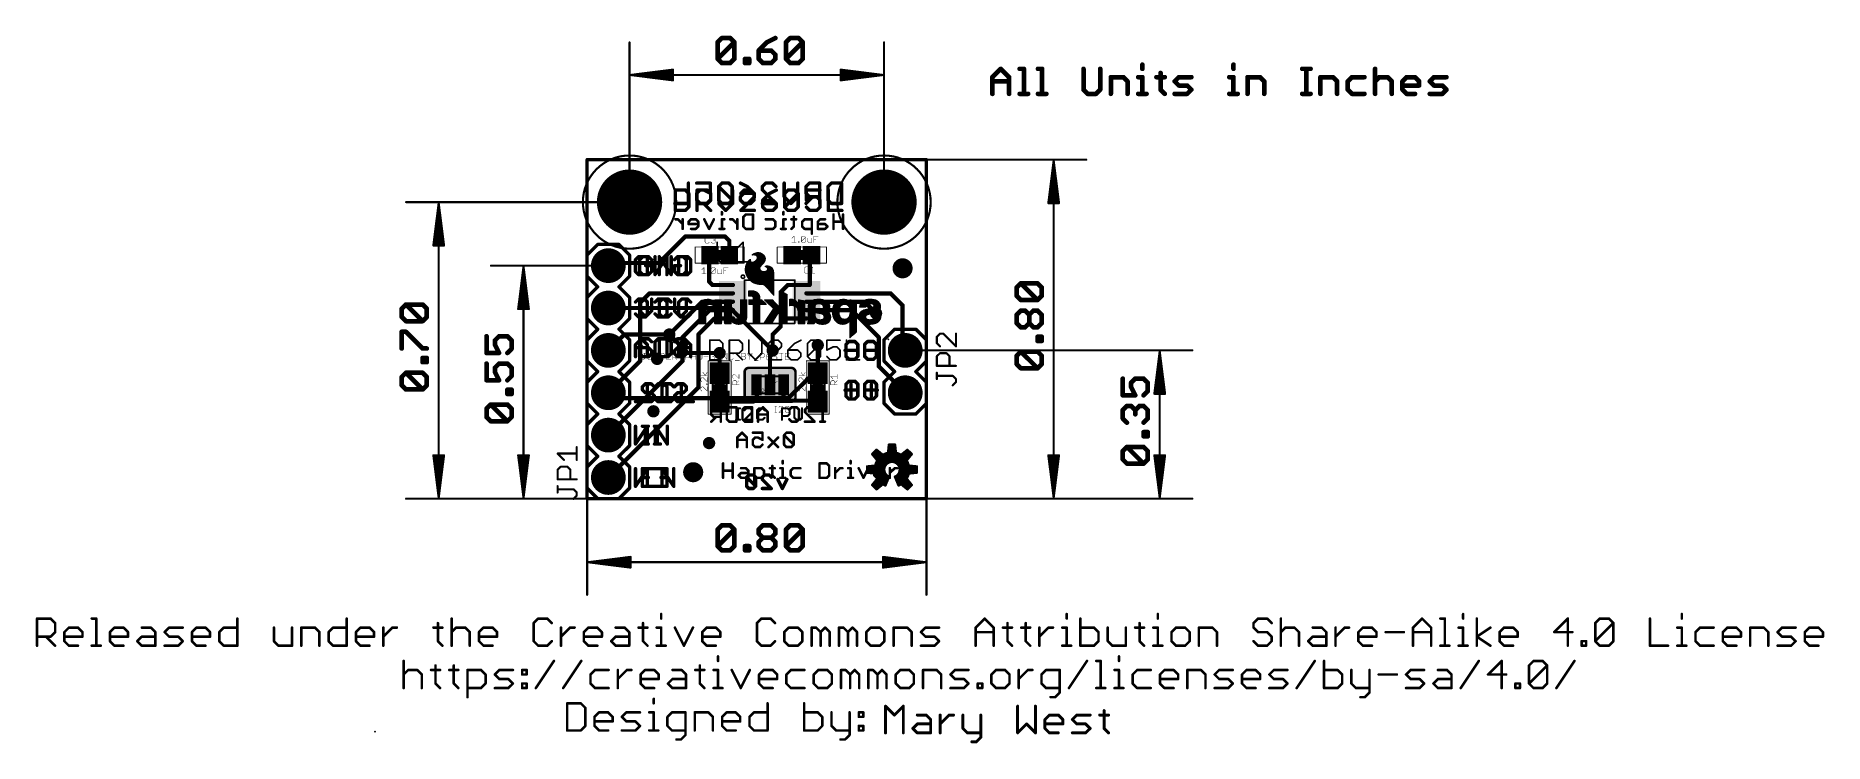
# Model space of a CAD drawing. Extents: x -33 to 74, y -15 to 28.
import ezdxf

# ---------------------------------------------------------------- set-up
doc = ezdxf.new("R2010")
doc.units = 0
for name, color, linetype in [('1', 12, 'CONTINUOUS'), ('16', 132, 'CONTINUOUS'), ('17', 110, 'CONTINUOUS'), ('18', 110, 'CONTINUOUS'), ('20', 53, 'CONTINUOUS'), ('21', 41, 'CONTINUOUS'), ('22', 40, 'CONTINUOUS'), ('23', 53, 'CONTINUOUS'), ('24', 53, 'CONTINUOUS'), ('25', 253, 'CONTINUOUS'), ('27', 253, 'CONTINUOUS'), ('29', 40, 'CONTINUOUS'), ('30', 253, 'CONTINUOUS'), ('31', 253, 'CONTINUOUS'), ('35', 253, 'CONTINUOUS'), ('39', 12, 'CONTINUOUS'), ('41', 12, 'CONTINUOUS'), ('42', 132, 'CONTINUOUS'), ('44', 253, 'CONTINUOUS'), ('47', 253, 'CONTINUOUS'), ('51', 53, 'CONTINUOUS')]:
    doc.layers.add(name, color=color, linetype=linetype)

# ---------------------------------------------------------------- blocks, each defined once
blk = doc.blocks.new('RECT')
blk.add_solid([(-0.5, -0.5), (0.5, -0.5), (-0.5, 0.5), (0.5, 0.5)])
blk = doc.blocks.new('PIE')
at = {"const_width": 0.5}
blk.add_lwpolyline([(0, -0.25, 1), (0, 0.25, 1), (0, -0.25)], format="xyb", dxfattribs=at)
blk = doc.blocks.new('ROUNDP')
at = {"const_width": 0.5}
blk.add_lwpolyline([(0, -0.25, 1), (0, 0.25, 1), (0, -0.25)], format="xyb", dxfattribs=at)
blk = doc.blocks.new('ROUNDV')
at = {"const_width": 0.5}
blk.add_lwpolyline([(0, -0.25, 1), (0, 0.25, 1), (0, -0.25)], format="xyb", dxfattribs=at)

msp = doc.modelspace()

# ---------------------------------------------------------------- linework, layer by layer
at = {"layer": '1'}
for points, const_width in [([(20.32, 20.32), (0, 20.32)], 0.2032), ([(0, 20.32), (0, 0)], 0.2032), ([(20.32, 0), (20.32, 20.32)], 0.2032), ([(5.8738, 15.7163), (4.2862, 14.1288)], 0.254), ([(8.255, 15.7163), (5.8738, 15.7163)], 0.254), ([(8.5175, 15.4538), (8.255, 15.7163)], 0.254), ([(8.5175, 14.605), (8.5175, 15.4538)], 0.254), ([(1.4287, 14.1288), (1.27, 13.97)], 0.254), ([(4.2862, 14.1288), (1.4287, 14.1288)], 0.254), ([(7.3025, 14.55), (7.3575, 14.605)], 0.254), ([(7.3025, 13.0175), (7.3025, 14.55)], 0.254), ([(13.335, 14.5013), (13.4388, 14.605)], 0.254), ([(13.335, 12.827), (13.335, 14.5013)], 0.254), ([(7.5125, 12.8075), (7.3025, 13.0175)], 0.254), ([(8.7313, 12.8075), (7.5125, 12.8075)], 0.254), ([(12.0137, 12.8075), (11.5888, 12.3825)], 0.254), ([(13.1313, 12.8075), (12.0137, 12.8075)], 0.254), ([(13.1313, 12.8075), (13.3155, 12.8075)], 0.254), ([(13.3155, 12.8075), (13.335, 12.827)], 0.254), ([(3.735, 12.3075), (3.175, 11.7475)], 0.254), ([(3.175, 11.7475), (3.175, 8.255)], 0.254), ([(8.7313, 12.3075), (3.735, 12.3075)], 0.254), ([(6.8863, 11.8075), (4.9213, 9.8425)], 0.254), ([(8.7313, 11.8075), (6.8863, 11.8075)], 0.254), ([(11.5888, 12.3825), (11.5888, 10.795)], 0.254), ([(13.1313, 12.3075), (18.1725, 12.3075)], 0.254), ([(13.1313, 11.8075), (16.6088, 11.8075)], 0.254), ([(16.6088, 11.8075), (17.3038, 11.1125)], 0.254), ([(18.1725, 12.3075), (18.8912, 11.5888)], 0.254), ([(7.3388, 11.3075), (5.715, 9.6837)], 0.254), ([(7.6325, 10.8075), (6.6675, 9.8425)], 0.254), ([(8.7313, 11.3075), (7.3388, 11.3075)], 0.254), ([(8.7313, 10.8075), (7.6325, 10.8075)], 0.254), ([(11.5888, 10.795), (11.5888, 10.3187)], 0.254), ([(13.1188, 10.795), (11.5888, 10.795)], 0.254), ([(13.1188, 10.795), (13.1313, 10.8075)], 0.254), ([(13.1313, 11.3075), (15.8388, 11.3075)], 0.254), ([(15.8388, 11.3075), (17.4625, 9.6837)], 0.254), ([(18.8912, 11.5888), (18.8912, 9.0488)], 0.254), ([(5.715, 9.6837), (5.715, 8.255)], 0.254), ([(6.6675, 9.8425), (6.6675, 6.6675)], 0.254), ([(11.1125, 9.8425), (11.5888, 10.3187)], 0.254), ([(11.1125, 8.89), (11.1125, 9.8425)], 0.254), ([(17.4625, 9.6837), (17.4625, 7.9375)], 0.254), ([(7.9375, 7.5175), (7.9375, 8.7313)], 0.254), ([(10.9538, 8.7313), (11.1125, 8.89)], 0.254), ([(10.9538, 6.8262), (10.9538, 8.7313)], 0.254), ([(13.8113, 7.5175), (13.8113, 9.2075)], 0.254), ([(18.8912, 9.0488), (19.05, 8.89)], 0.254), ([(3.175, 8.255), (1.27, 6.35)], 0.254), ([(5.715, 8.255), (1.27, 3.81)], 0.254), ([(17.4625, 7.9375), (19.05, 6.35)], 0.254), ([(6.6675, 6.6675), (1.27, 1.27)], 0.254), ([(10.16, 6.8072), (10.141, 6.8262)], 0.254), ([(10.16, 6.0325), (10.16, 6.8072)], 0.254), ([(11.7666, 6.8262), (11.7666, 6.0135)], 0.254), ([(7.9375, 5.8175), (9.945, 5.8175)], 0.254), ([(9.945, 5.8175), (10.16, 6.0325)], 0.254), ([(11.7666, 6.0135), (11.9063, 5.8738)], 0.254), ([(11.9063, 5.8738), (13.755, 5.8738)], 0.254), ([(13.755, 5.8738), (13.8113, 5.8175)], 0.254), ([(0, 0), (20.32, 0)], 0.2032)]:
    msp.add_lwpolyline(points, dxfattribs=dict(at, const_width=const_width))
for points, const_width in [([(0, 20.3708, 1), (0, 20.2692)], 0.1016), ([(0.0508, 20.32, 1), (-0.0508, 20.32)], 0.1016), ([(20.3708, 20.32, 1), (20.2692, 20.32)], 0.1016), ([(20.32, 20.2692, 1), (20.32, 20.3708)], 0.1016), ([(5.8738, 15.7797, 1), (5.8738, 15.6528)], 0.127), ([(5.9187, 15.6713, 1), (5.8288, 15.7612)], 0.127), ([(8.2999, 15.7612, 1), (8.2101, 15.6713)], 0.127), ([(8.255, 15.6528, 1), (8.255, 15.7797)], 0.127), ([(8.581, 15.4538, 1), (8.454, 15.4538)], 0.127), ([(8.4726, 15.4088, 1), (8.5624, 15.4987)], 0.127), ([(1.2251, 14.0149, 1), (1.3149, 13.9251)], 0.127), ([(1.4287, 14.1922, 1), (1.4287, 14.0653)], 0.127), ([(1.4737, 14.0838, 1), (1.3838, 14.1737)], 0.127), ([(4.2413, 14.1737, 1), (4.3312, 14.0838)], 0.127), ([(4.2862, 14.0653, 1), (4.2862, 14.1922)], 0.127), ([(7.366, 14.55, 1), (7.239, 14.55)], 0.127), ([(7.2576, 14.5949, 1), (7.3474, 14.5051)], 0.127), ([(7.4024, 14.5601, 1), (7.3126, 14.6499)], 0.127), ([(8.454, 14.605, 1), (8.581, 14.605)], 0.127), ([(13.3985, 14.5013, 1), (13.2715, 14.5013)], 0.127), ([(13.2901, 14.5462, 1), (13.3799, 14.4563)], 0.127), ([(13.4837, 14.5601, 1), (13.3938, 14.6499)], 0.127), ([(7.3474, 13.0624, 1), (7.2576, 12.9726)], 0.127), ([(7.239, 13.0175, 1), (7.366, 13.0175)], 0.127), ([(7.5125, 12.871, 1), (7.5125, 12.744)], 0.127), ([(7.4676, 12.7626, 1), (7.5574, 12.8524)], 0.127), ([(8.7313, 12.744, 1), (8.7313, 12.871)], 0.127), ([(12.0137, 12.871, 1), (12.0137, 12.744)], 0.127), ([(12.0587, 12.7626, 1), (11.9688, 12.8524)], 0.127), ([(13.1313, 12.871, 1), (13.1313, 12.744)], 0.127), ([(13.1313, 12.744, 1), (13.1313, 12.871)], 0.127), ([(13.2706, 12.8524, 1), (13.3604, 12.7626)], 0.127), ([(13.2715, 12.827, 1), (13.3985, 12.827)], 0.127), ([(13.3799, 12.7821, 1), (13.2901, 12.8719)], 0.127), ([(13.3155, 12.744, 1), (13.3155, 12.871)], 0.127), ([(3.2385, 11.7475, 1), (3.1115, 11.7475)], 0.127), ([(3.1301, 11.7924, 1), (3.2199, 11.7026)], 0.127), ([(3.735, 12.371, 1), (3.735, 12.244)], 0.127), ([(3.7799, 12.2626, 1), (3.6901, 12.3524)], 0.127), ([(6.8863, 11.871, 1), (6.8863, 11.744)], 0.127), ([(6.9312, 11.7626, 1), (6.8413, 11.8524)], 0.127), ([(8.7313, 12.244, 1), (8.7313, 12.371)], 0.127), ([(8.7313, 11.744, 1), (8.7313, 11.871)], 0.127), ([(11.5438, 12.4274, 1), (11.6337, 12.3376)], 0.127), ([(11.6523, 12.3825, 1), (11.5253, 12.3825)], 0.127), ([(13.1313, 12.371, 1), (13.1313, 12.244)], 0.127), ([(13.1313, 11.871, 1), (13.1313, 11.744)], 0.127), ([(16.6537, 11.8524, 1), (16.5638, 11.7626)], 0.127), ([(16.6088, 11.744, 1), (16.6088, 11.871)], 0.127), ([(18.2174, 12.3524, 1), (18.1276, 12.2626)], 0.127), ([(18.1725, 12.244, 1), (18.1725, 12.371)], 0.127), ([(7.3388, 11.371, 1), (7.3388, 11.244)], 0.127), ([(7.3837, 11.2626, 1), (7.2938, 11.3524)], 0.127), ([(7.6325, 10.871, 1), (7.6325, 10.744)], 0.127), ([(7.6774, 10.7626, 1), (7.5876, 10.8524)], 0.127), ([(8.7313, 11.244, 1), (8.7313, 11.371)], 0.127), ([(8.7313, 10.744, 1), (8.7313, 10.871)], 0.127), ([(11.6523, 10.795, 1), (11.5253, 10.795)], 0.127), ([(11.5888, 10.8585, 1), (11.5888, 10.7315)], 0.127), ([(11.5253, 10.795, 1), (11.6523, 10.795)], 0.127), ([(13.0738, 10.8399, 1), (13.1637, 10.7501)], 0.127), ([(13.1313, 11.371, 1), (13.1313, 11.244)], 0.127), ([(13.1762, 10.7626, 1), (13.0863, 10.8524)], 0.127), ([(13.1188, 10.7315, 1), (13.1188, 10.8585)], 0.127), ([(15.8837, 11.3524, 1), (15.7938, 11.2626)], 0.127), ([(15.8388, 11.244, 1), (15.8388, 11.371)], 0.127), ([(17.2588, 11.0676, 1), (17.3487, 11.1574)], 0.127), ([(18.9548, 11.5888, 1), (18.8277, 11.5888)], 0.127), ([(18.8463, 11.5438, 1), (18.9362, 11.6337)], 0.127), ([(4.8763, 9.8874, 1), (4.9662, 9.7976)], 0.127), ([(5.7785, 9.6837, 1), (5.6515, 9.6837)], 0.127), ([(5.6701, 9.7287, 1), (5.7599, 9.6388)], 0.127), ([(6.731, 9.8425, 1), (6.604, 9.8425)], 0.127), ([(6.6226, 9.8874, 1), (6.7124, 9.7976)], 0.127), ([(11.176, 9.8425, 1), (11.049, 9.8425)], 0.127), ([(11.0676, 9.8874, 1), (11.1574, 9.7976)], 0.127), ([(11.5253, 10.3187, 1), (11.6523, 10.3187)], 0.127), ([(11.6337, 10.2738, 1), (11.5438, 10.3637)], 0.127), ([(17.526, 9.6837, 1), (17.399, 9.6837)], 0.127), ([(17.4176, 9.6388, 1), (17.5074, 9.7287)], 0.127), ([(8.001, 8.7313, 1), (7.874, 8.7313)], 0.127), ([(10.9088, 8.7762, 1), (10.9987, 8.6863)], 0.127), ([(11.0173, 8.7313, 1), (10.8903, 8.7313)], 0.127), ([(11.049, 8.89, 1), (11.176, 8.89)], 0.127), ([(11.1574, 8.8451, 1), (11.0676, 8.9349)], 0.127), ([(13.8748, 9.2075, 1), (13.7478, 9.2075)], 0.127), ([(18.9362, 9.0937, 1), (18.8463, 9.0038)], 0.127), ([(18.8277, 9.0488, 1), (18.9548, 9.0488)], 0.127), ([(19.0051, 8.8451, 1), (19.0949, 8.9349)], 0.127), ([(3.1115, 8.255, 1), (3.2385, 8.255)], 0.127), ([(3.2199, 8.2101, 1), (3.1301, 8.2999)], 0.127), ([(5.6515, 8.255, 1), (5.7785, 8.255)], 0.127), ([(5.7599, 8.2101, 1), (5.6701, 8.2999)], 0.127), ([(7.874, 7.5175, 1), (8.001, 7.5175)], 0.127), ([(13.7478, 7.5175, 1), (13.8748, 7.5175)], 0.127), ([(17.5074, 7.9824, 1), (17.4176, 7.8926)], 0.127), ([(17.399, 7.9375, 1), (17.526, 7.9375)], 0.127), ([(1.2251, 6.3949, 1), (1.3149, 6.3051)], 0.127), ([(6.604, 6.6675, 1), (6.731, 6.6675)], 0.127), ([(6.7124, 6.6226, 1), (6.6226, 6.7124)], 0.127), ([(10.1859, 6.8712, 1), (10.096, 6.7813)], 0.127), ([(10.2235, 6.8072, 1), (10.0965, 6.8072)], 0.127), ([(10.1151, 6.7623, 1), (10.2049, 6.8521)], 0.127), ([(10.8903, 6.8262, 1), (11.0173, 6.8262)], 0.127), ([(11.83, 6.8262, 1), (11.7031, 6.8262)], 0.127), ([(19.0051, 6.3051, 1), (19.0949, 6.3949)], 0.127), ([(7.9375, 5.881, 1), (7.9375, 5.754)], 0.127), ([(9.9001, 5.8624, 1), (9.9899, 5.7726)], 0.127), ([(9.945, 5.754, 1), (9.945, 5.881)], 0.127), ([(10.0965, 6.0325, 1), (10.2235, 6.0325)], 0.127), ([(10.2049, 5.9876, 1), (10.1151, 6.0774)], 0.127), ([(11.8115, 6.0584, 1), (11.7216, 5.9685)], 0.127), ([(11.7031, 6.0135, 1), (11.83, 6.0135)], 0.127), ([(11.9063, 5.9373, 1), (11.9063, 5.8102)], 0.127), ([(11.8613, 5.8288, 1), (11.9512, 5.9187)], 0.127), ([(13.7999, 5.9187, 1), (13.7101, 5.8288)], 0.127), ([(13.755, 5.8102, 1), (13.755, 5.9373)], 0.127), ([(13.7663, 5.7726, 1), (13.8562, 5.8624)], 0.127), ([(1.2251, 3.8549, 1), (1.3149, 3.7651)], 0.127), ([(1.2251, 1.3149, 1), (1.3149, 1.2251)], 0.127), ([(0, 0.0508, 1), (0, -0.0508)], 0.1016), ([(-0.0508, 0, 1), (0.0508, 0)], 0.1016), ([(20.2692, 0, 1), (20.3708, 0)], 0.1016), ([(20.32, -0.0508, 1), (20.32, 0.0508)], 0.1016)]:
    msp.add_lwpolyline(points, format="xyb", dxfattribs=dict(at, const_width=const_width))
at = {"layer": '16'}
for points, const_width in [([(20.32, 20.32), (0, 20.32)], 0.2032), ([(0, 20.32), (0, 0)], 0.2032), ([(20.32, 0), (20.32, 20.32)], 0.2032), ([(1.27, 11.43), (8.5725, 11.43)], 0.254), ([(8.5725, 11.43), (11.1125, 8.89)], 0.254), ([(2.2225, 9.8425), (1.27, 8.89)], 0.254), ([(4.9213, 9.8425), (2.2225, 9.8425)], 0.254), ([(6.0325, 8.7313), (4.9213, 9.8425)], 0.254), ([(7.9375, 8.7313), (6.0325, 8.7313)], 0.254), ([(13.8113, 9.2075), (13.8113, 7.7788)], 0.254), ([(13.8113, 7.7788), (12.065, 6.0325)], 0.254), ([(1.5875, 6.0325), (1.27, 6.35)], 0.254), ([(12.065, 6.0325), (1.5875, 6.0325)], 0.254), ([(9.6856, 1.4231), (9.55, 1.2875)], 0.2032), ([(9.55, 1.2875), (9.55, 0.7452)], 0.2032), ([(10.0924, 0.7452), (9.55, 1.2875)], 0.2032), ([(9.9568, 1.4231), (9.6856, 1.4231)], 0.2032), ([(10.0924, 1.2875), (9.9568, 1.4231)], 0.2032), ([(10.0924, 0.7452), (10.0924, 1.2875)], 0.2032), ([(10.4856, 1.2875), (10.6211, 1.4231)], 0.2032), ([(10.4856, 1.1519), (10.4856, 1.2875)], 0.2032), ([(11.0279, 0.6096), (10.4856, 1.1519)], 0.2032), ([(10.6211, 1.4231), (10.8923, 1.4231)], 0.2032), ([(10.8923, 1.4231), (11.0279, 1.2875)], 0.2032), ([(11.6922, 0.6096), (11.4211, 1.1519)], 0.2032), ([(11.9634, 1.1519), (11.6922, 0.6096)], 0.2032), ([(0, 0), (20.32, 0)], 0.2032), ([(9.55, 0.7452), (9.6856, 0.6096)], 0.2032), ([(9.6856, 0.6096), (9.9568, 0.6096)], 0.2032), ([(9.9568, 0.6096), (10.0924, 0.7452)], 0.2032), ([(10.4856, 0.6096), (11.0279, 0.6096)], 0.2032)]:
    msp.add_lwpolyline(points, dxfattribs=dict(at, const_width=const_width))
for points, const_width in [([(0, 20.3708, 1), (0, 20.2692)], 0.1016), ([(0.0508, 20.32, 1), (-0.0508, 20.32)], 0.1016), ([(20.3708, 20.32, 1), (20.2692, 20.32)], 0.1016), ([(20.32, 20.2692, 1), (20.32, 20.3708)], 0.1016), ([(1.27, 11.4935, 1), (1.27, 11.3665)], 0.127), ([(8.6174, 11.4749, 1), (8.5276, 11.3851)], 0.127), ([(8.5725, 11.3665, 1), (8.5725, 11.4935)], 0.127), ([(2.2225, 9.906, 1), (2.2225, 9.779)], 0.127), ([(2.2674, 9.7976, 1), (2.1776, 9.8874)], 0.127), ([(4.9662, 9.8874, 1), (4.8763, 9.7976)], 0.127), ([(4.9213, 9.779, 1), (4.9213, 9.906)], 0.127), ([(1.2251, 8.9349, 1), (1.3149, 8.8451)], 0.127), ([(6.0325, 8.7948, 1), (6.0325, 8.6678)], 0.127), ([(5.9876, 8.6863, 1), (6.0774, 8.7762)], 0.127), ([(7.9375, 8.6678, 1), (7.9375, 8.7948)], 0.127), ([(11.0676, 8.8451, 1), (11.1574, 8.9349)], 0.127), ([(13.8748, 9.2075, 1), (13.7478, 9.2075)], 0.127), ([(13.7478, 7.7788, 1), (13.8748, 7.7788)], 0.127), ([(13.8562, 7.7338, 1), (13.7663, 7.8237)], 0.127), ([(1.3149, 6.3949, 1), (1.2251, 6.3051)], 0.127), ([(1.5875, 6.096, 1), (1.5875, 5.969)], 0.127), ([(1.5426, 5.9876, 1), (1.6324, 6.0774)], 0.127), ([(12.0201, 6.0774, 1), (12.1099, 5.9876)], 0.127), ([(12.065, 5.969, 1), (12.065, 6.096)], 0.127), ([(9.6008, 1.2875, 1), (9.4992, 1.2875)], 0.1016), ([(9.586, 1.3234, 1), (9.5141, 1.2516)], 0.1016), ([(9.5141, 1.3234, 1), (9.586, 1.2516)], 0.1016), ([(9.6856, 1.4739, 1), (9.6856, 1.3723)], 0.1016), ([(9.7215, 1.3872, 1), (9.6497, 1.459)], 0.1016), ([(9.9927, 1.459, 1), (9.9209, 1.3872)], 0.1016), ([(9.9568, 1.3723, 1), (9.9568, 1.4739)], 0.1016), ([(10.1432, 1.2875, 1), (10.0416, 1.2875)], 0.1016), ([(10.0564, 1.2516, 1), (10.1283, 1.3234)], 0.1016), ([(10.4496, 1.3234, 1), (10.5215, 1.2516)], 0.1016), ([(10.5215, 1.1878, 1), (10.4496, 1.116)], 0.1016), ([(10.5364, 1.2875, 1), (10.4348, 1.2875)], 0.1016), ([(10.4348, 1.1519, 1), (10.5364, 1.1519)], 0.1016), ([(10.6211, 1.4739, 1), (10.6211, 1.3723)], 0.1016), ([(10.6571, 1.3872, 1), (10.5852, 1.459)], 0.1016), ([(10.9282, 1.459, 1), (10.8564, 1.3872)], 0.1016), ([(10.8923, 1.3723, 1), (10.8923, 1.4739)], 0.1016), ([(10.992, 1.2516, 1), (11.0638, 1.3234)], 0.1016), ([(11.4665, 1.1746, 1), (11.3756, 1.1292)], 0.1016), ([(12.0088, 1.1292, 1), (11.918, 1.1746)], 0.1016), ([(0, 0.0508, 1), (0, -0.0508)], 0.1016), ([(-0.0508, 0, 1), (0.0508, 0)], 0.1016), ([(9.586, 0.7811, 1), (9.5141, 0.7093)], 0.1016), ([(9.4992, 0.7452, 1), (9.6008, 0.7452)], 0.1016), ([(9.6856, 0.6604, 1), (9.6856, 0.5588)], 0.1016), ([(9.6497, 0.5737, 1), (9.7215, 0.6455)], 0.1016), ([(9.9209, 0.6455, 1), (9.9927, 0.5737)], 0.1016), ([(9.9568, 0.5588, 1), (9.9568, 0.6604)], 0.1016), ([(10.0416, 0.7452, 1), (10.1432, 0.7452)], 0.1016), ([(10.1283, 0.7093, 1), (10.0564, 0.7811)], 0.1016), ([(10.0564, 0.7093, 1), (10.1283, 0.7811)], 0.1016), ([(10.4856, 0.6604, 1), (10.4856, 0.5588)], 0.1016), ([(10.992, 0.5737, 1), (11.0638, 0.6455)], 0.1016), ([(11.0279, 0.5588, 1), (11.0279, 0.6604)], 0.1016), ([(11.6468, 0.6323, 1), (11.7377, 0.5869)], 0.1016), ([(11.6468, 0.5869, 1), (11.7377, 0.6323)], 0.1016), ([(20.2692, 0, 1), (20.3708, 0)], 0.1016), ([(20.32, -0.0508, 1), (20.32, 0.0508)], 0.1016)]:
    msp.add_lwpolyline(points, format="xyb", dxfattribs=dict(at, const_width=const_width))
at = {"layer": '20', "const_width": 0.2032}
for points in [[(0, 20.32), (20.32, 20.32)], [(0, 0), (0, 20.32)], [(20.32, 20.32), (20.32, 0)], [(20.32, 0), (0, 0)]]:
    msp.add_lwpolyline(points, dxfattribs=at)
at = {"layer": '20', "const_width": 0.1016}
for points in [[(0, 20.3708, 1), (0, 20.2692)], [(0.0508, 20.32, 1), (-0.0508, 20.32)], [(20.3708, 20.32, 1), (20.2692, 20.32)], [(20.32, 20.2692, 1), (20.32, 20.3708)], [(0, 0.0508, 1), (0, -0.0508)], [(-0.0508, 0, 1), (0.0508, 0)], [(20.2692, 0, 1), (20.3708, 0)], [(20.32, -0.0508, 1), (20.32, 0.0508)]]:
    msp.add_lwpolyline(points, format="xyb", dxfattribs=at)
at = {"layer": '20'}
for centre in [(2.54, 17.78), (17.78, 17.78)]:
    msp.add_circle(centre, 1.651, dxfattribs=at)
at = {"layer": '21'}
for points, const_width in [([(5.2769, 18.4986), (5.2769, 17.2783)], 0.2032), ([(5.887, 18.4986), (5.2769, 18.4986)], 0.2032), ([(6.0903, 18.2952), (5.887, 18.4986)], 0.2032), ([(6.0903, 17.4817), (6.0903, 18.2952)], 0.2032), ([(6.5866, 17.2783), (6.5866, 18.4986)], 0.2032), ([(6.5866, 18.4986), (7.1967, 18.4986)], 0.2032), ([(7.1967, 18.4986), (7.4001, 18.2952)], 0.2032), ([(7.4001, 18.2952), (7.4001, 17.8885)], 0.2032), ([(7.8963, 18.4986), (7.8963, 17.6851)], 0.2032), ([(8.7098, 17.6851), (8.7098, 18.4986)], 0.2032), ([(9.4094, 18.4986), (9.206, 18.2952)], 0.2032), ([(9.8161, 18.4986), (9.4094, 18.4986)], 0.2032), ([(10.0195, 18.2952), (9.8161, 18.4986)], 0.2032), ([(10.0195, 18.0918), (10.0195, 18.2952)], 0.2032), ([(10.9225, 18.2952), (10.5158, 17.8885)], 0.2032), ([(11.3292, 18.4986), (10.9225, 18.2952)], 0.2032), ([(11.8255, 18.2952), (12.0288, 18.4986)], 0.2032), ([(11.8255, 17.4817), (11.8255, 18.2952)], 0.2032), ([(11.8255, 17.4817), (12.639, 18.2952)], 0.2032), ([(12.0288, 18.4986), (12.4356, 18.4986)], 0.2032), ([(12.4356, 18.4986), (12.639, 18.2952)], 0.2032), ([(12.639, 18.2952), (12.639, 17.4817)], 0.2032), ([(13.9487, 18.4986), (13.1352, 18.4986)], 0.2032), ([(13.1352, 18.4986), (13.1352, 17.8885)], 0.2032), ([(14.4449, 18.4986), (14.4449, 17.2783)], 0.2032), ([(5.2769, 17.2783), (5.887, 17.2783)], 0.2032), ([(5.887, 17.2783), (6.0903, 17.4817)], 0.2032), ([(7.1967, 17.6851), (6.5866, 17.6851)], 0.2032), ([(6.9933, 17.6851), (7.4001, 17.2783)], 0.2032), ([(7.4001, 17.8885), (7.1967, 17.6851)], 0.2032), ([(7.8963, 17.6851), (8.303, 17.2783)], 0.2032), ([(8.303, 17.2783), (8.7098, 17.6851)], 0.2032), ([(9.206, 17.2783), (10.0195, 18.0918)], 0.2032), ([(10.0195, 17.2783), (9.206, 17.2783)], 0.2032), ([(10.5158, 17.8885), (10.5158, 17.4817)], 0.2032), ([(11.1259, 17.8885), (10.5158, 17.8885)], 0.2032), ([(10.5158, 17.4817), (10.7191, 17.2783)], 0.2032), ([(10.7191, 17.2783), (11.1259, 17.2783)], 0.2032), ([(11.3292, 17.6851), (11.1259, 17.8885)], 0.2032), ([(11.1259, 17.2783), (11.3292, 17.4817)], 0.2032), ([(11.3292, 17.4817), (11.3292, 17.6851)], 0.2032), ([(12.0288, 17.2783), (11.8255, 17.4817)], 0.2032), ([(12.4356, 17.2783), (12.0288, 17.2783)], 0.2032), ([(12.639, 17.4817), (12.4356, 17.2783)], 0.2032), ([(13.1352, 17.8885), (13.5419, 18.0918)], 0.2032), ([(13.3386, 17.2783), (13.1352, 17.4817)], 0.2032), ([(13.7453, 17.2783), (13.3386, 17.2783)], 0.2032), ([(13.5419, 18.0918), (13.7453, 18.0918)], 0.2032), ([(13.7453, 18.0918), (13.9487, 17.8885)], 0.2032), ([(13.9487, 17.4817), (13.7453, 17.2783)], 0.2032), ([(13.9487, 17.8885), (13.9487, 17.4817)], 0.2032), ([(14.4449, 17.2783), (15.2584, 17.2783)], 0.2032), ([(0, 14.605), (0.635, 15.24)], 0.2032), ([(0.635, 15.24), (1.905, 15.24)], 0.2032), ([(1.905, 15.24), (2.54, 14.605)], 0.2032), ([(0, 13.335), (0, 14.605)], 0.2032), ([(2.54, 14.605), (2.54, 13.335)], 0.2032), ([(3.3276, 14.5043), (3.1496, 14.3264)], 0.2032), ([(3.1496, 14.3264), (3.1496, 13.6146)], 0.2032), ([(3.6835, 14.5043), (3.3276, 14.5043)], 0.2032), ([(3.8614, 13.9705), (3.5055, 13.9705)], 0.2032), ([(3.8614, 14.3264), (3.6835, 14.5043)], 0.2032), ([(3.8614, 13.6146), (3.8614, 13.9705)], 0.2032), ([(4.319, 13.4366), (4.319, 14.5043)], 0.2032), ([(4.319, 14.5043), (5.0308, 13.4366)], 0.2032), ([(5.0308, 13.4366), (5.0308, 14.5043)], 0.2032), ([(5.4884, 14.5043), (5.4884, 13.4366)], 0.2032), ([(6.0223, 14.5043), (5.4884, 14.5043)], 0.2032), ([(6.2002, 14.3264), (6.0223, 14.5043)], 0.2032), ([(6.2002, 13.6146), (6.2002, 14.3264)], 0.2032), ([(7.9375, 14.6355), (7.9375, 14.5745)], 0.4064), ([(12.8588, 14.5745), (12.8588, 14.6355)], 0.4064), ([(0.635, 12.7), (0, 13.335)], 0.2032), ([(2.54, 13.335), (1.905, 12.7)], 0.2032), ([(3.1496, 13.6146), (3.3276, 13.4366)], 0.2032), ([(3.3276, 13.4366), (3.6835, 13.4366)], 0.2032), ([(3.6835, 13.4366), (3.8614, 13.6146)], 0.2032), ([(5.4884, 13.4366), (6.0223, 13.4366)], 0.2032), ([(6.0223, 13.4366), (6.2002, 13.6146)], 0.2032), ([(9.4313, 13.1075), (12.4313, 13.1075)], 0.1), ([(0, 12.065), (0.635, 12.7)], 0.2032), ([(0, 10.795), (0, 12.065)], 0.2032), ([(1.905, 12.7), (2.54, 12.065)], 0.2032), ([(2.54, 12.065), (2.54, 10.795)], 0.2032), ([(3.1496, 11.9643), (3.1496, 11.2525)], 0.2032), ([(3.8614, 11.2525), (3.8614, 11.9643)], 0.2032), ([(4.4969, 11.9643), (4.319, 11.7864)], 0.2032), ([(4.319, 11.7864), (4.319, 11.0746)], 0.2032), ([(4.8529, 11.9643), (4.4969, 11.9643)], 0.2032), ([(5.0308, 11.7864), (4.8529, 11.9643)], 0.2032), ([(5.6663, 11.9643), (5.4884, 11.7864)], 0.2032), ([(5.4884, 11.7864), (5.4884, 11.0746)], 0.2032), ([(6.0223, 11.9643), (5.6663, 11.9643)], 0.2032), ([(6.2002, 11.7864), (6.0223, 11.9643)], 0.2032), ([(0.635, 10.16), (0, 10.795)], 0.2032), ([(2.54, 10.795), (1.905, 10.16)], 0.2032), ([(3.1496, 11.2525), (3.5055, 10.8966)], 0.2032), ([(3.5055, 10.8966), (3.8614, 11.2525)], 0.2032), ([(4.319, 11.0746), (4.4969, 10.8966)], 0.2032), ([(4.4969, 10.8966), (4.8529, 10.8966)], 0.2032), ([(4.8529, 10.8966), (5.0308, 11.0746)], 0.2032), ([(5.4884, 11.0746), (5.6663, 10.8966)], 0.2032), ([(5.6663, 10.8966), (6.0223, 10.8966)], 0.2032), ([(6.0223, 10.8966), (6.2002, 11.0746)], 0.2032), ([(0, 9.525), (0.635, 10.16)], 0.2032), ([(1.905, 10.16), (2.54, 9.525)], 0.2032), ([(3.3276, 9.5831), (3.1496, 9.4051)], 0.2032), ([(3.6835, 9.5831), (3.3276, 9.5831)], 0.2032), ([(3.8614, 9.4051), (3.6835, 9.5831)], 0.2032), ([(4.319, 9.5831), (4.319, 8.5153)], 0.2032), ([(4.8529, 9.5831), (4.319, 9.5831)], 0.2032), ([(5.0308, 9.4051), (4.8529, 9.5831)], 0.2032), ([(5.4884, 9.2272), (5.8443, 9.5831)], 0.2032), ([(5.8443, 9.5831), (6.2002, 9.2272)], 0.2032), ([(9.4313, 10.5075), (12.4313, 10.5075)], 0.1), ([(18.415, 10.16), (17.78, 9.525)], 0.2032), ([(19.685, 10.16), (18.415, 10.16)], 0.2032), ([(20.32, 9.525), (19.685, 10.16)], 0.2032), ([(0, 8.255), (0, 9.525)], 0.2032), ([(2.54, 9.525), (2.54, 8.255)], 0.2032), ([(3.1496, 9.4051), (3.1496, 9.2272)], 0.2032), ([(3.1496, 9.2272), (3.3276, 9.0492)], 0.2032), ([(3.3276, 8.5153), (3.1496, 8.6933)], 0.2032), ([(3.3276, 9.0492), (3.6835, 9.0492)], 0.2032), ([(3.6835, 8.5153), (3.3276, 8.5153)], 0.2032), ([(3.6835, 9.0492), (3.8614, 8.8713)], 0.2032), ([(3.8614, 8.6933), (3.6835, 8.5153)], 0.2032), ([(3.8614, 8.8713), (3.8614, 8.6933)], 0.2032), ([(4.319, 8.5153), (4.8529, 8.5153)], 0.2032), ([(4.8529, 8.5153), (5.0308, 8.6933)], 0.2032), ([(5.0308, 8.6933), (5.0308, 9.4051)], 0.2032), ([(5.4884, 8.5153), (5.4884, 9.2272)], 0.2032), ([(5.4884, 9.0492), (6.2002, 9.0492)], 0.2032), ([(6.2002, 9.2272), (6.2002, 8.5153)], 0.2032), ([(15.6783, 9.4243), (15.5004, 9.2464)], 0.2032), ([(15.5004, 9.2464), (15.5004, 8.5346)], 0.2032), ([(15.5004, 8.5346), (15.6783, 8.3566)], 0.2032), ([(16.0342, 9.4243), (15.6783, 9.4243)], 0.2032), ([(16.2122, 9.2464), (16.0342, 9.4243)], 0.2032), ([(16.0342, 8.3566), (16.2122, 8.5346)], 0.2032), ([(16.2122, 8.5346), (16.2122, 9.2464)], 0.2032), ([(16.6697, 8.8905), (17.3816, 8.8905)], 0.2032), ([(17.78, 8.255), (17.78, 9.525)], 0.2032), ([(20.32, 9.525), (20.32, 8.255)], 0.2032), ([(0, 8.255), (0.635, 7.62)], 0.2032), ([(0, 6.985), (0.635, 7.62)], 0.2032), ([(1.905, 7.62), (2.54, 8.255)], 0.2032), ([(1.905, 7.62), (2.54, 6.985)], 0.2032), ([(9.4298, 7.5883), (9.4298, 6.0643)], 0.1524), ([(9.6837, 7.8422), (12.2238, 7.8422)], 0.1524), ([(12.4778, 7.5883), (12.4778, 6.0643)], 0.1524), ([(15.6783, 8.3566), (16.0342, 8.3566)], 0.2032), ([(18.415, 7.62), (17.78, 8.255)], 0.2032), ([(17.78, 6.985), (18.415, 7.62)], 0.2032), ([(20.32, 8.255), (19.685, 7.62)], 0.2032), ([(19.685, 7.62), (20.32, 6.985)], 0.2032), ([(0, 5.715), (0, 6.985)], 0.2032), ([(2.54, 6.985), (2.54, 5.715)], 0.2032), ([(3.4863, 6.8843), (3.3084, 6.7064)], 0.2032), ([(3.3084, 6.7064), (3.3084, 6.5284)], 0.2032), ([(3.3084, 6.5284), (3.4863, 6.3505)], 0.2032), ([(3.8422, 6.8843), (3.4863, 6.8843)], 0.2032), ([(3.4863, 6.3505), (3.8422, 6.3505)], 0.2032), ([(4.0202, 6.7064), (3.8422, 6.8843)], 0.2032), ([(3.8422, 6.3505), (4.0202, 6.1725)], 0.2032), ([(4.6557, 6.8843), (4.4777, 6.7064)], 0.2032), ([(4.4777, 6.7064), (4.4777, 5.9946)], 0.2032), ([(5.0116, 6.8843), (4.6557, 6.8843)], 0.2032), ([(5.1896, 6.7064), (5.0116, 6.8843)], 0.2032), ([(5.6471, 6.8843), (5.6471, 5.8166)], 0.2032), ([(15.6783, 7.0431), (15.5004, 6.8651)], 0.2032), ([(15.5004, 6.8651), (15.5004, 6.1533)], 0.2032), ([(16.0342, 7.0431), (15.6783, 7.0431)], 0.2032), ([(16.2122, 6.8651), (16.0342, 7.0431)], 0.2032), ([(16.2122, 6.1533), (16.2122, 6.8651)], 0.2032), ([(16.6697, 6.5092), (17.3816, 6.5092)], 0.2032), ([(17.0257, 6.8651), (17.0257, 6.1533)], 0.2032), ([(17.78, 5.715), (17.78, 6.985)], 0.2032), ([(20.32, 6.985), (20.32, 5.715)], 0.2032), ([(0.635, 5.08), (0, 5.715)], 0.2032), ([(2.54, 5.715), (1.905, 5.08)], 0.2032), ([(3.4863, 5.8166), (3.3084, 5.9946)], 0.2032), ([(3.8422, 5.8166), (3.4863, 5.8166)], 0.2032), ([(4.0202, 5.9946), (3.8422, 5.8166)], 0.2032), ([(4.0202, 6.1725), (4.0202, 5.9946)], 0.2032), ([(4.4777, 5.9946), (4.6557, 5.8166)], 0.2032), ([(4.6557, 5.8166), (5.0116, 5.8166)], 0.2032), ([(5.0116, 5.8166), (5.1896, 5.9946)], 0.2032), ([(5.6471, 5.8166), (6.359, 5.8166)], 0.2032), ([(8.9218, 5.4171), (9.1505, 5.4171)], 0.127), ([(9.0361, 4.7308), (9.0361, 5.4171)], 0.127), ([(9.5351, 5.4171), (9.4207, 5.3027)], 0.127), ([(9.7639, 5.4171), (9.5351, 5.4171)], 0.127), ([(12.2238, 5.8102), (9.6837, 5.8102)], 0.1524), ([(9.8783, 5.3027), (9.7639, 5.4171)], 0.127), ([(9.8783, 5.1883), (9.8783, 5.3027)], 0.127), ([(10.2835, 5.4171), (10.1691, 5.3027)], 0.127), ([(10.1691, 5.3027), (10.1691, 4.8451)], 0.127), ([(10.5123, 5.4171), (10.2835, 5.4171)], 0.127), ([(10.6267, 5.3027), (10.5123, 5.4171)], 0.127), ([(11.6659, 4.7308), (11.6659, 5.4171)], 0.127), ([(11.6659, 5.4171), (12.0091, 5.4171)], 0.127), ([(12.0091, 5.4171), (12.1235, 5.3027)], 0.127), ([(12.1235, 5.3027), (12.1235, 5.0739)], 0.127), ([(12.4144, 5.4171), (12.4144, 4.8451)], 0.127), ([(12.8719, 4.8451), (12.8719, 5.4171)], 0.127), ([(15.5004, 6.1533), (15.6783, 5.9754)], 0.2032), ([(15.6783, 5.9754), (16.0342, 5.9754)], 0.2032), ([(16.0342, 5.9754), (16.2122, 6.1533)], 0.2032), ([(18.415, 5.08), (17.78, 5.715)], 0.2032), ([(20.32, 5.715), (19.685, 5.08)], 0.2032), ([(0, 4.445), (0.635, 5.08)], 0.2032), ([(0, 3.175), (0, 4.445)], 0.2032), ([(1.905, 5.08), (2.54, 4.445)], 0.2032), ([(2.54, 4.445), (2.54, 3.175)], 0.2032), ([(3.3084, 4.3443), (3.6643, 4.3443)], 0.2032), ([(3.4863, 3.2766), (3.4863, 4.3443)], 0.2032), ([(4.0879, 3.2766), (4.0879, 4.3443)], 0.2032), ([(4.0879, 4.3443), (4.7998, 3.2766)], 0.2032), ([(4.7998, 3.2766), (4.7998, 4.3443)], 0.2032), ([(8.9218, 4.7308), (9.1505, 4.7308)], 0.127), ([(9.4207, 4.7308), (9.8783, 5.1883)], 0.127), ([(9.8783, 4.7308), (9.4207, 4.7308)], 0.127), ([(10.1691, 4.8451), (10.2835, 4.7308)], 0.127), ([(10.2835, 4.7308), (10.5123, 4.7308)], 0.127), ([(10.5123, 4.7308), (10.6267, 4.8451)], 0.127), ([(12.0091, 4.9595), (11.6659, 4.9595)], 0.127), ([(12.1235, 5.0739), (12.0091, 4.9595)], 0.127), ([(12.4144, 4.8451), (12.5288, 4.7308)], 0.127), ([(12.5288, 4.7308), (12.7575, 4.7308)], 0.127), ([(12.7575, 4.7308), (12.8719, 4.8451)], 0.127), ([(19.685, 5.08), (18.415, 5.08)], 0.2032), ([(0.635, 2.54), (0, 3.175)], 0.2032), ([(2.54, 3.175), (1.905, 2.54)], 0.2032), ([(3.3084, 3.2766), (3.6643, 3.2766)], 0.2032), ([(0, 1.905), (0.635, 2.54)], 0.2032), ([(1.905, 2.54), (2.54, 1.905)], 0.2032), ([(8.1407, 1.251), (8.1407, 2.1153)], 0.1524), ([(8.7169, 2.1153), (8.7169, 1.251)], 0.1524), ([(11.715, 2.2593), (11.715, 2.1153)], 0.1524), ([(13.9192, 2.1153), (13.9192, 1.251)], 0.1524), ([(14.3514, 2.1153), (13.9192, 2.1153)], 0.1524), ([(14.4954, 1.9712), (14.3514, 2.1153)], 0.1524), ([(15.7784, 2.2593), (15.7784, 2.1153)], 0.1524), ([(0, 0.635), (0, 1.905)], 0.2032), ([(2.54, 1.905), (2.54, 0.635)], 0.2032), ([(4.0202, 1.8043), (3.3084, 1.8043)], 0.2032), ([(3.3084, 1.8043), (3.3084, 0.7366)], 0.2032), ([(3.3084, 1.2705), (3.6643, 1.2705)], 0.2032), ([(4.4777, 0.7366), (4.4777, 1.8043)], 0.2032), ([(4.4777, 1.8043), (5.1896, 0.7366)], 0.2032), ([(5.1896, 0.7366), (5.1896, 1.8043)], 0.2032), ([(8.1407, 1.6831), (8.7169, 1.6831)], 0.1524), ([(9.0762, 1.395), (9.2203, 1.5391)], 0.1524), ([(9.2203, 1.251), (9.0762, 1.395)], 0.1524), ([(9.2203, 1.8272), (9.5084, 1.8272)], 0.1524), ([(9.2203, 1.5391), (9.6524, 1.5391)], 0.1524), ([(9.6524, 1.251), (9.2203, 1.251)], 0.1524), ([(9.5084, 1.8272), (9.6524, 1.6831)], 0.1524), ([(9.6524, 1.6831), (9.6524, 1.251)], 0.1524), ([(10.0117, 0.9628), (10.0117, 1.8272)], 0.1524), ([(10.0117, 1.8272), (10.4439, 1.8272)], 0.1524), ([(10.4439, 1.251), (10.0117, 1.251)], 0.1524), ([(10.4439, 1.8272), (10.588, 1.6831)], 0.1524), ([(10.588, 1.395), (10.4439, 1.251)], 0.1524), ([(10.588, 1.6831), (10.588, 1.395)], 0.1524), ([(10.9473, 1.8272), (11.2354, 1.8272)], 0.1524), ([(11.0913, 1.9712), (11.0913, 1.395)], 0.1524), ([(11.0913, 1.395), (11.2354, 1.251)], 0.1524), ([(11.5709, 1.8272), (11.715, 1.8272)], 0.1524), ([(11.5709, 1.251), (11.859, 1.251)], 0.1524), ([(11.715, 1.8272), (11.715, 1.251)], 0.1524), ([(12.3387, 1.8272), (12.1946, 1.6831)], 0.1524), ([(12.1946, 1.6831), (12.1946, 1.395)], 0.1524), ([(12.1946, 1.395), (12.3387, 1.251)], 0.1524), ([(12.7708, 1.8272), (12.3387, 1.8272)], 0.1524), ([(12.3387, 1.251), (12.7708, 1.251)], 0.1524), ([(13.9192, 1.251), (14.3514, 1.251)], 0.1524), ([(14.3514, 1.251), (14.4954, 1.395)], 0.1524), ([(14.4954, 1.395), (14.4954, 1.9712)], 0.1524), ([(14.8547, 1.251), (14.8547, 1.8272)], 0.1524), ([(14.8547, 1.5391), (15.1428, 1.8272)], 0.1524), ([(15.1428, 1.8272), (15.2869, 1.8272)], 0.1524), ([(15.6343, 1.8272), (15.7784, 1.8272)], 0.1524), ([(15.6343, 1.251), (15.9224, 1.251)], 0.1524), ([(15.7784, 1.8272), (15.7784, 1.251)], 0.1524), ([(16.258, 1.8272), (16.5461, 1.251)], 0.1524), ([(16.5461, 1.251), (16.8342, 1.8272)], 0.1524), ([(17.1935, 1.6831), (17.3376, 1.8272)], 0.1524), ([(17.1935, 1.395), (17.1935, 1.6831)], 0.1524), ([(17.7697, 1.5391), (17.1935, 1.5391)], 0.1524), ([(17.3376, 1.251), (17.1935, 1.395)], 0.1524), ([(17.3376, 1.8272), (17.6257, 1.8272)], 0.1524), ([(17.6257, 1.251), (17.3376, 1.251)], 0.1524), ([(17.6257, 1.8272), (17.7697, 1.6831)], 0.1524), ([(17.7697, 1.6831), (17.7697, 1.5391)], 0.1524), ([(18.129, 1.251), (18.129, 1.8272)], 0.1524), ([(18.129, 1.5391), (18.4171, 1.8272)], 0.1524), ([(18.4171, 1.8272), (18.5612, 1.8272)], 0.1524), ([(0, 0.635), (0.635, 0)], 0.2032), ([(0.635, 0), (1.905, 0)], 0.2032), ([(1.905, 0), (2.54, 0.635)], 0.2032), ([(3.3084, 0.7366), (4.0202, 0.7366)], 0.2032)]:
    msp.add_lwpolyline(points, dxfattribs=dict(at, const_width=const_width))
for points, const_width in [([(5.3277, 18.4986, 1), (5.2261, 18.4986)], 0.1016), ([(5.2769, 18.5494, 1), (5.2769, 18.4478)], 0.1016), ([(5.9229, 18.5345, 1), (5.851, 18.4627)], 0.1016), ([(5.887, 18.4478, 1), (5.887, 18.5494)], 0.1016), ([(6.1411, 18.2952, 1), (6.0395, 18.2952)], 0.1016), ([(6.0544, 18.2593, 1), (6.1263, 18.3311)], 0.1016), ([(6.6374, 18.4986, 1), (6.5358, 18.4986)], 0.1016), ([(6.5866, 18.5494, 1), (6.5866, 18.4478)], 0.1016), ([(7.2326, 18.5345, 1), (7.1608, 18.4627)], 0.1016), ([(7.1967, 18.4478, 1), (7.1967, 18.5494)], 0.1016), ([(7.4509, 18.2952, 1), (7.3493, 18.2952)], 0.1016), ([(7.3641, 18.2593, 1), (7.436, 18.3311)], 0.1016), ([(7.9471, 18.4986, 1), (7.8455, 18.4986)], 0.1016), ([(8.7606, 18.4986, 1), (8.659, 18.4986)], 0.1016), ([(9.1701, 18.3311, 1), (9.2419, 18.2593)], 0.1016), ([(9.4094, 18.5494, 1), (9.4094, 18.4478)], 0.1016), ([(9.4453, 18.4627, 1), (9.3735, 18.5345)], 0.1016), ([(9.8521, 18.5345, 1), (9.7802, 18.4627)], 0.1016), ([(9.8161, 18.4478, 1), (9.8161, 18.5494)], 0.1016), ([(10.0703, 18.2952, 1), (9.9687, 18.2952)], 0.1016), ([(9.9836, 18.2593, 1), (10.0554, 18.3311)], 0.1016), ([(10.8998, 18.3407, 1), (10.9452, 18.2498)], 0.1016), ([(10.9584, 18.2593, 1), (10.8866, 18.3311)], 0.1016), ([(11.352, 18.4532, 1), (11.3065, 18.544)], 0.1016), ([(11.8763, 18.2952, 1), (11.7747, 18.2952)], 0.1016), ([(11.7896, 18.3311, 1), (11.8614, 18.2593)], 0.1016), ([(12.0288, 18.5494, 1), (12.0288, 18.4478)], 0.1016), ([(12.0648, 18.4627, 1), (11.9929, 18.5345)], 0.1016), ([(12.4715, 18.5345, 1), (12.3997, 18.4627)], 0.1016), ([(12.4356, 18.4478, 1), (12.4356, 18.5494)], 0.1016), ([(12.6898, 18.2952, 1), (12.5882, 18.2952)], 0.1016), ([(12.6749, 18.2593, 1), (12.603, 18.3311)], 0.1016), ([(12.603, 18.2593, 1), (12.6749, 18.3311)], 0.1016), ([(13.1352, 18.5494, 1), (13.1352, 18.4478)], 0.1016), ([(13.186, 18.4986, 1), (13.0844, 18.4986)], 0.1016), ([(13.9487, 18.4478, 1), (13.9487, 18.5494)], 0.1016), ([(14.4957, 18.4986, 1), (14.3941, 18.4986)], 0.1016), ([(5.2769, 17.3291, 1), (5.2769, 17.2276)], 0.1016), ([(5.2261, 17.2783, 1), (5.3277, 17.2783)], 0.1016), ([(5.851, 17.3143, 1), (5.9229, 17.2424)], 0.1016), ([(5.887, 17.2276, 1), (5.887, 17.3291)], 0.1016), ([(6.0395, 17.4817, 1), (6.1411, 17.4817)], 0.1016), ([(6.1263, 17.4458, 1), (6.0544, 17.5176)], 0.1016), ([(6.5866, 17.7359, 1), (6.5866, 17.6343)], 0.1016), ([(6.5358, 17.2783, 1), (6.6374, 17.2783)], 0.1016), ([(7.0292, 17.721, 1), (6.9574, 17.6492)], 0.1016), ([(7.1608, 17.721, 1), (7.2326, 17.6492)], 0.1016), ([(7.1967, 17.6343, 1), (7.1967, 17.7359)], 0.1016), ([(7.3493, 17.8885, 1), (7.4509, 17.8885)], 0.1016), ([(7.436, 17.8525, 1), (7.3641, 17.9244)], 0.1016), ([(7.3641, 17.2424, 1), (7.436, 17.3143)], 0.1016), ([(7.9322, 17.721, 1), (7.8604, 17.6492)], 0.1016), ([(7.8455, 17.6851, 1), (7.9471, 17.6851)], 0.1016), ([(8.2671, 17.3143, 1), (8.339, 17.2424)], 0.1016), ([(8.2671, 17.2424, 1), (8.339, 17.3143)], 0.1016), ([(8.659, 17.6851, 1), (8.7606, 17.6851)], 0.1016), ([(8.7457, 17.6492, 1), (8.6739, 17.721)], 0.1016), ([(9.206, 17.3291, 1), (9.206, 17.2276)], 0.1016), ([(9.1701, 17.3143, 1), (9.2419, 17.2424)], 0.1016), ([(9.9687, 18.0918, 1), (10.0703, 18.0918)], 0.1016), ([(10.0554, 18.0559, 1), (9.9836, 18.1278)], 0.1016), ([(10.0195, 17.2276, 1), (10.0195, 17.3291)], 0.1016), ([(10.5666, 17.8885, 1), (10.4649, 17.8885)], 0.1016), ([(10.4798, 17.9244, 1), (10.5517, 17.8525)], 0.1016), ([(10.5517, 17.5176, 1), (10.4798, 17.4458)], 0.1016), ([(10.4649, 17.4817, 1), (10.5666, 17.4817)], 0.1016), ([(10.5158, 17.9393, 1), (10.5158, 17.8377)], 0.1016), ([(10.7191, 17.3291, 1), (10.7191, 17.2276)], 0.1016), ([(10.6832, 17.2424, 1), (10.755, 17.3143)], 0.1016), ([(11.1618, 17.9244, 1), (11.0899, 17.8525)], 0.1016), ([(11.0899, 17.3143, 1), (11.1618, 17.2424)], 0.1016), ([(11.1259, 17.8377, 1), (11.1259, 17.9393)], 0.1016), ([(11.1259, 17.2276, 1), (11.1259, 17.3291)], 0.1016), ([(11.38, 17.6851, 1), (11.2784, 17.6851)], 0.1016), ([(11.2784, 17.4817, 1), (11.38, 17.4817)], 0.1016), ([(11.2933, 17.6492, 1), (11.3652, 17.721)], 0.1016), ([(11.3652, 17.4458, 1), (11.2933, 17.5176)], 0.1016), ([(11.8614, 17.5176, 1), (11.7896, 17.4458)], 0.1016), ([(11.7896, 17.5176, 1), (11.8614, 17.4458)], 0.1016), ([(11.7747, 17.4817, 1), (11.8763, 17.4817)], 0.1016), ([(12.0288, 17.3291, 1), (12.0288, 17.2276)], 0.1016), ([(11.9929, 17.2424, 1), (12.0648, 17.3143)], 0.1016), ([(12.3997, 17.3143, 1), (12.4715, 17.2424)], 0.1016), ([(12.4356, 17.2276, 1), (12.4356, 17.3291)], 0.1016), ([(12.5882, 17.4817, 1), (12.6898, 17.4817)], 0.1016), ([(12.6749, 17.4458, 1), (12.603, 17.5176)], 0.1016), ([(13.1125, 17.9339, 1), (13.1579, 17.843)], 0.1016), ([(13.0844, 17.8885, 1), (13.186, 17.8885)], 0.1016), ([(13.1711, 17.5176, 1), (13.0993, 17.4458)], 0.1016), ([(13.3386, 17.3291, 1), (13.3386, 17.2276)], 0.1016), ([(13.3027, 17.2424, 1), (13.3745, 17.3143)], 0.1016), ([(13.5419, 18.1426, 1), (13.5419, 18.041)], 0.1016), ([(13.5647, 18.0464, 1), (13.5192, 18.1373)], 0.1016), ([(13.7812, 18.1278, 1), (13.7094, 18.0559)], 0.1016), ([(13.7094, 17.3143, 1), (13.7812, 17.2424)], 0.1016), ([(13.7453, 18.041, 1), (13.7453, 18.1426)], 0.1016), ([(13.7453, 17.2276, 1), (13.7453, 17.3291)], 0.1016), ([(13.9995, 17.8885, 1), (13.8979, 17.8885)], 0.1016), ([(13.8979, 17.4817, 1), (13.9995, 17.4817)], 0.1016), ([(13.9128, 17.8525, 1), (13.9846, 17.9244)], 0.1016), ([(13.9846, 17.4458, 1), (13.9128, 17.5176)], 0.1016), ([(14.4449, 17.3291, 1), (14.4449, 17.2276)], 0.1016), ([(14.3941, 17.2783, 1), (14.4957, 17.2783)], 0.1016), ([(15.2584, 17.2276, 1), (15.2584, 17.3291)], 0.1016), ([(0.635, 15.2908, 1), (0.635, 15.1892)], 0.1016), ([(0.6709, 15.2041, 1), (0.5991, 15.2759)], 0.1016), ([(1.9409, 15.2759, 1), (1.8691, 15.2041)], 0.1016), ([(1.905, 15.1892, 1), (1.905, 15.2908)], 0.1016), ([(0.0508, 14.605, 1), (-0.0508, 14.605)], 0.1016), ([(-0.0359, 14.6409, 1), (0.0359, 14.5691)], 0.1016), ([(2.5908, 14.605, 1), (2.4892, 14.605)], 0.1016), ([(2.5041, 14.5691, 1), (2.5759, 14.6409)], 0.1016), ([(3.2004, 14.3264, 1), (3.0988, 14.3264)], 0.1016), ([(3.1137, 14.3623, 1), (3.1855, 14.2904)], 0.1016), ([(3.3276, 14.5551, 1), (3.3276, 14.4535)], 0.1016), ([(3.3635, 14.4684, 1), (3.2916, 14.5402)], 0.1016), ([(3.5055, 14.0213, 1), (3.5055, 13.9197)], 0.1016), ([(3.7194, 14.5402, 1), (3.6475, 14.4684)], 0.1016), ([(3.6835, 14.4535, 1), (3.6835, 14.5551)], 0.1016), ([(3.9122, 13.9705, 1), (3.8106, 13.9705)], 0.1016), ([(3.8255, 14.2904, 1), (3.8973, 14.3623)], 0.1016), ([(3.8614, 13.9197, 1), (3.8614, 14.0213)], 0.1016), ([(4.3698, 14.5043, 1), (4.2682, 14.5043)], 0.1016), ([(4.3613, 14.5325, 1), (4.2767, 14.4761)], 0.1016), ([(5.0816, 14.5043, 1), (4.98, 14.5043)], 0.1016), ([(5.5392, 14.5043, 1), (5.4376, 14.5043)], 0.1016), ([(5.4884, 14.5551, 1), (5.4884, 14.4535)], 0.1016), ([(6.0582, 14.5402, 1), (5.9863, 14.4684)], 0.1016), ([(6.0223, 14.4535, 1), (6.0223, 14.5551)], 0.1016), ([(6.251, 14.3264, 1), (6.1494, 14.3264)], 0.1016), ([(6.1643, 14.2904, 1), (6.2361, 14.3623)], 0.1016), ([(8.0391, 14.6355, 1), (7.8359, 14.6355)], 0.2032), ([(7.8359, 14.5745, 1), (8.0391, 14.5745)], 0.2032), ([(12.9604, 14.6355, 1), (12.7572, 14.6355)], 0.2032), ([(12.7572, 14.5745, 1), (12.9604, 14.5745)], 0.2032), ([(0.0359, 13.3709, 1), (-0.0359, 13.2991)], 0.1016), ([(-0.0508, 13.335, 1), (0.0508, 13.335)], 0.1016), ([(2.4892, 13.335, 1), (2.5908, 13.335)], 0.1016), ([(2.5759, 13.2991, 1), (2.5041, 13.3709)], 0.1016), ([(3.1855, 13.6505, 1), (3.1137, 13.5786)], 0.1016), ([(3.0988, 13.6146, 1), (3.2004, 13.6146)], 0.1016), ([(3.3276, 13.4874, 1), (3.3276, 13.3858)], 0.1016), ([(3.2916, 13.4007, 1), (3.3635, 13.4725)], 0.1016), ([(3.6475, 13.4725, 1), (3.7194, 13.4007)], 0.1016), ([(3.6835, 13.3858, 1), (3.6835, 13.4874)], 0.1016), ([(3.8106, 13.6146, 1), (3.9122, 13.6146)], 0.1016), ([(3.8973, 13.5786, 1), (3.8255, 13.6505)], 0.1016), ([(4.2682, 13.4366, 1), (4.3698, 13.4366)], 0.1016), ([(4.98, 13.4366, 1), (5.0816, 13.4366)], 0.1016), ([(4.9885, 13.4084, 1), (5.0731, 13.4648)], 0.1016), ([(5.4884, 13.4874, 1), (5.4884, 13.3858)], 0.1016), ([(5.4376, 13.4366, 1), (5.5392, 13.4366)], 0.1016), ([(5.9863, 13.4725, 1), (6.0582, 13.4007)], 0.1016), ([(6.0223, 13.3858, 1), (6.0223, 13.4874)], 0.1016), ([(6.1494, 13.6146, 1), (6.251, 13.6146)], 0.1016), ([(6.2361, 13.5786, 1), (6.1643, 13.6505)], 0.1016), ([(9.3313, 13.2075, 1), (9.3313, 13.4075, 1), (9.3313, 13.2075)], 0.1), ([(9.4313, 13.1325, 1), (9.4313, 13.0825)], 0.05), ([(12.4313, 13.0825, 1), (12.4313, 13.1325)], 0.05), ([(0.0508, 12.065, 1), (-0.0508, 12.065)], 0.1016), ([(-0.0359, 12.1009, 1), (0.0359, 12.0291)], 0.1016), ([(0.6709, 12.6641, 1), (0.5991, 12.7359)], 0.1016), ([(0.5991, 12.6641, 1), (0.6709, 12.7359)], 0.1016), ([(1.9409, 12.7359, 1), (1.8691, 12.6641)], 0.1016), ([(1.8691, 12.7359, 1), (1.9409, 12.6641)], 0.1016), ([(2.5908, 12.065, 1), (2.4892, 12.065)], 0.1016), ([(2.5041, 12.0291, 1), (2.5759, 12.1009)], 0.1016), ([(3.2004, 11.9643, 1), (3.0988, 11.9643)], 0.1016), ([(3.9122, 11.9643, 1), (3.8106, 11.9643)], 0.1016), ([(4.3698, 11.7864, 1), (4.2682, 11.7864)], 0.1016), ([(4.2831, 11.8223, 1), (4.3549, 11.7504)], 0.1016), ([(4.4969, 12.0151, 1), (4.4969, 11.9135)], 0.1016), ([(4.5329, 11.9284, 1), (4.461, 12.0002)], 0.1016), ([(4.8888, 12.0002, 1), (4.8169, 11.9284)], 0.1016), ([(4.8529, 11.9135, 1), (4.8529, 12.0151)], 0.1016), ([(4.9949, 11.7504, 1), (5.0667, 11.8223)], 0.1016), ([(5.5392, 11.7864, 1), (5.4376, 11.7864)], 0.1016), ([(5.4525, 11.8223, 1), (5.5243, 11.7504)], 0.1016), ([(5.6663, 12.0151, 1), (5.6663, 11.9135)], 0.1016), ([(5.7023, 11.9284, 1), (5.6304, 12.0002)], 0.1016), ([(6.0582, 12.0002, 1), (5.9863, 11.9284)], 0.1016), ([(6.0223, 11.9135, 1), (6.0223, 12.0151)], 0.1016), ([(6.1643, 11.7504, 1), (6.2361, 11.8223)], 0.1016), ([(0.0359, 10.8309, 1), (-0.0359, 10.7591)], 0.1016), ([(-0.0508, 10.795, 1), (0.0508, 10.795)], 0.1016), ([(2.4892, 10.795, 1), (2.5908, 10.795)], 0.1016), ([(2.5759, 10.7591, 1), (2.5041, 10.8309)], 0.1016), ([(3.1855, 11.2884, 1), (3.1137, 11.2166)], 0.1016), ([(3.0988, 11.2525, 1), (3.2004, 11.2525)], 0.1016), ([(3.4696, 10.9325, 1), (3.5414, 10.8607)], 0.1016), ([(3.4696, 10.8607, 1), (3.5414, 10.9325)], 0.1016), ([(3.8106, 11.2525, 1), (3.9122, 11.2525)], 0.1016), ([(3.8973, 11.2166, 1), (3.8255, 11.2884)], 0.1016), ([(4.3549, 11.1105, 1), (4.2831, 11.0386)], 0.1016), ([(4.2682, 11.0746, 1), (4.3698, 11.0746)], 0.1016), ([(4.4969, 10.9474, 1), (4.4969, 10.8458)], 0.1016), ([(4.461, 10.8607, 1), (4.5329, 10.9325)], 0.1016), ([(4.8169, 10.9325, 1), (4.8888, 10.8607)], 0.1016), ([(4.8529, 10.8458, 1), (4.8529, 10.9474)], 0.1016), ([(5.0667, 11.0386, 1), (4.9949, 11.1105)], 0.1016), ([(5.5243, 11.1105, 1), (5.4525, 11.0386)], 0.1016), ([(5.4376, 11.0746, 1), (5.5392, 11.0746)], 0.1016), ([(5.6663, 10.9474, 1), (5.6663, 10.8458)], 0.1016), ([(5.6304, 10.8607, 1), (5.7023, 10.9325)], 0.1016), ([(5.9863, 10.9325, 1), (6.0582, 10.8607)], 0.1016), ([(6.0223, 10.8458, 1), (6.0223, 10.9474)], 0.1016), ([(6.2361, 11.0386, 1), (6.1643, 11.1105)], 0.1016), ([(0.6709, 10.1241, 1), (0.5991, 10.1959)], 0.1016), ([(0.5991, 10.1241, 1), (0.6709, 10.1959)], 0.1016), ([(1.9409, 10.1959, 1), (1.8691, 10.1241)], 0.1016), ([(1.8691, 10.1959, 1), (1.9409, 10.1241)], 0.1016), ([(3.3276, 9.6339, 1), (3.3276, 9.5323)], 0.1016), ([(3.3635, 9.5471, 1), (3.2916, 9.619)], 0.1016), ([(3.7194, 9.619, 1), (3.6475, 9.5471)], 0.1016), ([(3.6835, 9.5323, 1), (3.6835, 9.6339)], 0.1016), ([(4.3698, 9.5831, 1), (4.2682, 9.5831)], 0.1016), ([(4.319, 9.6339, 1), (4.319, 9.5323)], 0.1016), ([(4.8888, 9.619, 1), (4.8169, 9.5471)], 0.1016), ([(4.8529, 9.5323, 1), (4.8529, 9.6339)], 0.1016), ([(5.8802, 9.619, 1), (5.8084, 9.5471)], 0.1016), ([(5.8802, 9.5471, 1), (5.8084, 9.619)], 0.1016), ([(9.4313, 10.5325, 1), (9.4313, 10.4825)], 0.05), ([(12.4313, 10.4825, 1), (12.4313, 10.5325)], 0.05), ([(18.415, 10.2108, 1), (18.415, 10.1092)], 0.1016), ([(18.4509, 10.1241, 1), (18.3791, 10.1959)], 0.1016), ([(19.7209, 10.1959, 1), (19.6491, 10.1241)], 0.1016), ([(19.685, 10.1092, 1), (19.685, 10.2108)], 0.1016), ([(0.0508, 9.525, 1), (-0.0508, 9.525)], 0.1016), ([(-0.0359, 9.5609, 1), (0.0359, 9.4891)], 0.1016), ([(2.5908, 9.525, 1), (2.4892, 9.525)], 0.1016), ([(2.5041, 9.4891, 1), (2.5759, 9.5609)], 0.1016), ([(3.2004, 9.4051, 1), (3.0988, 9.4051)], 0.1016), ([(3.1137, 9.441, 1), (3.1855, 9.3692)], 0.1016), ([(3.1855, 9.2631, 1), (3.1137, 9.1912)], 0.1016), ([(3.0988, 9.2272, 1), (3.2004, 9.2272)], 0.1016), ([(3.1855, 8.7292, 1), (3.1137, 8.6574)], 0.1016), ([(3.3276, 8.5662, 1), (3.3276, 8.4645)], 0.1016), ([(3.3276, 9.1, 1), (3.3276, 8.9984)], 0.1016), ([(3.2916, 9.0133, 1), (3.3635, 9.0851)], 0.1016), ([(3.2916, 8.4794, 1), (3.3635, 8.5513)], 0.1016), ([(3.7194, 9.0851, 1), (3.6475, 9.0133)], 0.1016), ([(3.6475, 8.5513, 1), (3.7194, 8.4794)], 0.1016), ([(3.6835, 8.9984, 1), (3.6835, 9.1)], 0.1016), ([(3.6835, 8.4645, 1), (3.6835, 8.5662)], 0.1016), ([(3.9122, 8.8713, 1), (3.8106, 8.8713)], 0.1016), ([(3.8106, 8.6933, 1), (3.9122, 8.6933)], 0.1016), ([(3.8255, 9.3692, 1), (3.8973, 9.441)], 0.1016), ([(3.8255, 8.8353, 1), (3.8973, 8.9072)], 0.1016), ([(3.8973, 8.6574, 1), (3.8255, 8.7292)], 0.1016), ([(4.319, 8.5662, 1), (4.319, 8.4645)], 0.1016), ([(4.8169, 8.5513, 1), (4.8888, 8.4794)], 0.1016), ([(4.8529, 8.4645, 1), (4.8529, 8.5662)], 0.1016), ([(5.0816, 9.4051, 1), (4.98, 9.4051)], 0.1016), ([(4.98, 8.6933, 1), (5.0816, 8.6933)], 0.1016), ([(4.9949, 9.3692, 1), (5.0667, 9.441)], 0.1016), ([(5.0667, 8.6574, 1), (4.9949, 8.7292)], 0.1016), ([(5.5392, 9.2272, 1), (5.4376, 9.2272)], 0.1016), ([(5.4525, 9.2631, 1), (5.5243, 9.1912)], 0.1016), ([(5.4884, 9.1, 1), (5.4884, 8.9984)], 0.1016), ([(6.251, 9.2272, 1), (6.1494, 9.2272)], 0.1016), ([(6.1643, 9.1912, 1), (6.2361, 9.2631)], 0.1016), ([(6.2002, 8.9984, 1), (6.2002, 9.1)], 0.1016), ([(15.4644, 9.2823, 1), (15.5363, 9.2104)], 0.1016), ([(15.5363, 8.5705, 1), (15.4644, 8.4986)], 0.1016), ([(15.5512, 9.2464, 1), (15.4496, 9.2464)], 0.1016), ([(15.4496, 8.5346, 1), (15.5512, 8.5346)], 0.1016), ([(15.6783, 9.4751, 1), (15.6783, 9.3735)], 0.1016), ([(15.7142, 9.3884, 1), (15.6424, 9.4602)], 0.1016), ([(16.0701, 9.4602, 1), (15.9983, 9.3884)], 0.1016), ([(16.0342, 9.3735, 1), (16.0342, 9.4751)], 0.1016), ([(16.263, 9.2464, 1), (16.1614, 9.2464)], 0.1016), ([(16.1614, 8.5346, 1), (16.263, 8.5346)], 0.1016), ([(16.1762, 9.2104, 1), (16.2481, 9.2823)], 0.1016), ([(16.2481, 8.4986, 1), (16.1762, 8.5705)], 0.1016), ([(16.6697, 8.9413, 1), (16.6697, 8.8397)], 0.1016), ([(17.3816, 8.8397, 1), (17.3816, 8.9413)], 0.1016), ([(17.8308, 9.525, 1), (17.7292, 9.525)], 0.1016), ([(17.7441, 9.5609, 1), (17.8159, 9.4891)], 0.1016), ([(20.3708, 9.525, 1), (20.2692, 9.525)], 0.1016), ([(20.2841, 9.4891, 1), (20.3559, 9.5609)], 0.1016), ([(0.0359, 8.2909, 1), (-0.0359, 8.2191)], 0.1016), ([(-0.0508, 8.255, 1), (0.0508, 8.255)], 0.1016), ([(0.6709, 7.5841, 1), (0.5991, 7.6559)], 0.1016), ([(0.5991, 7.5841, 1), (0.6709, 7.6559)], 0.1016), ([(1.9409, 7.6559, 1), (1.8691, 7.5841)], 0.1016), ([(1.8691, 7.6559, 1), (1.9409, 7.5841)], 0.1016), ([(2.4892, 8.255, 1), (2.5908, 8.255)], 0.1016), ([(2.5759, 8.2191, 1), (2.5041, 8.2909)], 0.1016), ([(4.2682, 8.5153, 1), (4.3698, 8.5153)], 0.1016), ([(5.4376, 8.5153, 1), (5.5392, 8.5153)], 0.1016), ([(6.1494, 8.5153, 1), (6.251, 8.5153)], 0.1016), ([(9.6837, 7.8422, 0.4142), (9.4298, 7.5883)], 0.1524), ([(9.4679, 7.5883, 1), (9.3917, 7.5883)], 0.0762), ([(9.3917, 7.5883, 1), (9.4679, 7.5883)], 0.0762), ([(9.6837, 7.8803, 1), (9.6837, 7.8041)], 0.0762), ([(9.6837, 7.8041, 1), (9.6837, 7.8803)], 0.0762), ([(12.4778, 7.5883, 0.4142), (12.2238, 7.8422)], 0.1524), ([(12.2238, 7.8803, 1), (12.2238, 7.8041)], 0.0762), ([(12.2238, 7.8041, 1), (12.2238, 7.8803)], 0.0762), ([(12.5159, 7.5883, 1), (12.4397, 7.5883)], 0.0762), ([(12.4397, 7.5883, 1), (12.5159, 7.5883)], 0.0762), ([(15.6783, 8.4074, 1), (15.6783, 8.3058)], 0.1016), ([(15.6424, 8.3207, 1), (15.7142, 8.3925)], 0.1016), ([(15.9983, 8.3925, 1), (16.0701, 8.3207)], 0.1016), ([(16.0342, 8.3058, 1), (16.0342, 8.4074)], 0.1016), ([(17.8159, 8.2909, 1), (17.7441, 8.2191)], 0.1016), ([(17.7292, 8.255, 1), (17.8308, 8.255)], 0.1016), ([(18.4509, 7.5841, 1), (18.3791, 7.6559)], 0.1016), ([(18.3791, 7.5841, 1), (18.4509, 7.6559)], 0.1016), ([(19.7209, 7.6559, 1), (19.6491, 7.5841)], 0.1016), ([(19.6491, 7.6559, 1), (19.7209, 7.5841)], 0.1016), ([(20.2692, 8.255, 1), (20.3708, 8.255)], 0.1016), ([(20.3559, 8.2191, 1), (20.2841, 8.2909)], 0.1016), ([(0.0508, 6.985, 1), (-0.0508, 6.985)], 0.1016), ([(-0.0359, 7.0209, 1), (0.0359, 6.9491)], 0.1016), ([(2.5908, 6.985, 1), (2.4892, 6.985)], 0.1016), ([(2.5041, 6.9491, 1), (2.5759, 7.0209)], 0.1016), ([(3.2724, 6.7423, 1), (3.3443, 6.6704)], 0.1016), ([(3.3443, 6.5643, 1), (3.2724, 6.4925)], 0.1016), ([(3.3592, 6.7064, 1), (3.2576, 6.7064)], 0.1016), ([(3.2576, 6.5284, 1), (3.3592, 6.5284)], 0.1016), ([(3.4863, 6.9351, 1), (3.4863, 6.8335)], 0.1016), ([(3.4863, 6.4013, 1), (3.4863, 6.2997)], 0.1016), ([(3.5222, 6.8484, 1), (3.4504, 6.9202)], 0.1016), ([(3.4504, 6.3145, 1), (3.5222, 6.3864)], 0.1016), ([(3.8781, 6.9202, 1), (3.8063, 6.8484)], 0.1016), ([(3.8781, 6.3864, 1), (3.8063, 6.3145)], 0.1016), ([(3.8422, 6.8335, 1), (3.8422, 6.9351)], 0.1016), ([(3.8422, 6.2997, 1), (3.8422, 6.4013)], 0.1016), ([(3.9842, 6.6704, 1), (4.0561, 6.7423)], 0.1016), ([(4.5285, 6.7064, 1), (4.4269, 6.7064)], 0.1016), ([(4.4418, 6.7423, 1), (4.5137, 6.6704)], 0.1016), ([(4.6557, 6.9351, 1), (4.6557, 6.8335)], 0.1016), ([(4.6916, 6.8484, 1), (4.6198, 6.9202)], 0.1016), ([(5.0475, 6.9202, 1), (4.9757, 6.8484)], 0.1016), ([(5.0116, 6.8335, 1), (5.0116, 6.9351)], 0.1016), ([(5.1536, 6.6704, 1), (5.2255, 6.7423)], 0.1016), ([(5.6979, 6.8843, 1), (5.5963, 6.8843)], 0.1016), ([(15.4644, 6.901, 1), (15.5363, 6.8292)], 0.1016), ([(15.5512, 6.8651, 1), (15.4496, 6.8651)], 0.1016), ([(15.6783, 7.0939, 1), (15.6783, 6.9923)], 0.1016), ([(15.7142, 7.0071, 1), (15.6424, 7.079)], 0.1016), ([(16.0701, 7.079, 1), (15.9983, 7.0071)], 0.1016), ([(16.0342, 6.9923, 1), (16.0342, 7.0939)], 0.1016), ([(16.263, 6.8651, 1), (16.1614, 6.8651)], 0.1016), ([(16.1762, 6.8292, 1), (16.2481, 6.901)], 0.1016), ([(16.6697, 6.56, 1), (16.6697, 6.4584)], 0.1016), ([(17.0765, 6.8651, 1), (16.9749, 6.8651)], 0.1016), ([(17.3816, 6.4584, 1), (17.3816, 6.56)], 0.1016), ([(17.8308, 6.985, 1), (17.7292, 6.985)], 0.1016), ([(17.7441, 7.0209, 1), (17.8159, 6.9491)], 0.1016), ([(20.3708, 6.985, 1), (20.2692, 6.985)], 0.1016), ([(20.2841, 6.9491, 1), (20.3559, 7.0209)], 0.1016), ([(0.0359, 5.7509, 1), (-0.0359, 5.6791)], 0.1016), ([(-0.0508, 5.715, 1), (0.0508, 5.715)], 0.1016), ([(2.4892, 5.715, 1), (2.5908, 5.715)], 0.1016), ([(2.5759, 5.6791, 1), (2.5041, 5.7509)], 0.1016), ([(3.3443, 6.0305, 1), (3.2724, 5.9586)], 0.1016), ([(3.4863, 5.8674, 1), (3.4863, 5.7658)], 0.1016), ([(3.4504, 5.7807, 1), (3.5222, 5.8525)], 0.1016), ([(3.8063, 5.8525, 1), (3.8781, 5.7807)], 0.1016), ([(3.8422, 5.7658, 1), (3.8422, 5.8674)], 0.1016), ([(4.071, 6.1725, 1), (3.9694, 6.1725)], 0.1016), ([(3.9694, 5.9946, 1), (4.071, 5.9946)], 0.1016), ([(3.9842, 6.1366, 1), (4.0561, 6.2084)], 0.1016), ([(4.0561, 5.9586, 1), (3.9842, 6.0305)], 0.1016), ([(4.5137, 6.0305, 1), (4.4418, 5.9586)], 0.1016), ([(4.4269, 5.9946, 1), (4.5285, 5.9946)], 0.1016), ([(4.6557, 5.8674, 1), (4.6557, 5.7658)], 0.1016), ([(4.6198, 5.7807, 1), (4.6916, 5.8525)], 0.1016), ([(4.9757, 5.8525, 1), (5.0475, 5.7807)], 0.1016), ([(5.0116, 5.7658, 1), (5.0116, 5.8674)], 0.1016), ([(5.2255, 5.9586, 1), (5.1536, 6.0305)], 0.1016), ([(5.6471, 5.8674, 1), (5.6471, 5.7658)], 0.1016), ([(5.5963, 5.8166, 1), (5.6979, 5.8166)], 0.1016), ([(6.359, 5.7658, 1), (6.359, 5.8674)], 0.1016), ([(8.9218, 5.4489, 1), (8.9218, 5.3854)], 0.0635), ([(9.0679, 5.4171, 1), (9.0044, 5.4171)], 0.0635), ([(9.1505, 5.3854, 1), (9.1505, 5.4489)], 0.0635), ([(9.4298, 6.0643, 0.4142), (9.6837, 5.8102)], 0.1524), ([(9.4679, 6.0643, 1), (9.3917, 6.0643)], 0.0762), ([(9.3917, 6.0643, 1), (9.4679, 6.0643)], 0.0762), ([(9.3982, 5.3252, 1), (9.4431, 5.2803)], 0.0635), ([(9.5351, 5.4489, 1), (9.5351, 5.3854)], 0.0635), ([(9.5575, 5.3947, 1), (9.5126, 5.4396)], 0.0635), ([(9.6837, 5.8483, 1), (9.6837, 5.7721)], 0.0762), ([(9.6837, 5.7721, 1), (9.6837, 5.8483)], 0.0762), ([(9.7863, 5.4396, 1), (9.7414, 5.3947)], 0.0635), ([(9.7639, 5.3854, 1), (9.7639, 5.4489)], 0.0635), ([(9.91, 5.3027, 1), (9.8465, 5.3027)], 0.0635), ([(9.8558, 5.2803, 1), (9.9007, 5.3252)], 0.0635), ([(10.2009, 5.3027, 1), (10.1374, 5.3027)], 0.0635), ([(10.1467, 5.3252, 1), (10.1916, 5.2803)], 0.0635), ([(10.2835, 5.4489, 1), (10.2835, 5.3854)], 0.0635), ([(10.306, 5.3947, 1), (10.2611, 5.4396)], 0.0635), ([(10.5348, 5.4396, 1), (10.4898, 5.3947)], 0.0635), ([(10.5123, 5.3854, 1), (10.5123, 5.4489)], 0.0635), ([(10.6042, 5.2803, 1), (10.6492, 5.3252)], 0.0635), ([(11.6977, 5.4171, 1), (11.6342, 5.4171)], 0.0635), ([(11.6659, 5.4489, 1), (11.6659, 5.3854)], 0.0635), ([(12.0316, 5.4396, 1), (11.9867, 5.3947)], 0.0635), ([(12.0091, 5.3854, 1), (12.0091, 5.4489)], 0.0635), ([(12.1553, 5.3027, 1), (12.0918, 5.3027)], 0.0635), ([(12.1011, 5.2803, 1), (12.146, 5.3252)], 0.0635), ([(12.2238, 5.8102, 0.4142), (12.4778, 6.0643)], 0.1524), ([(12.2238, 5.8483, 1), (12.2238, 5.7721)], 0.0762), ([(12.2238, 5.7721, 1), (12.2238, 5.8483)], 0.0762), ([(12.4461, 5.4171, 1), (12.3826, 5.4171)], 0.0635), ([(12.5159, 6.0643, 1), (12.4397, 6.0643)], 0.0762), ([(12.4397, 6.0643, 1), (12.5159, 6.0643)], 0.0762), ([(12.9037, 5.4171, 1), (12.8402, 5.4171)], 0.0635), ([(15.5363, 6.1892, 1), (15.4644, 6.1174)], 0.1016), ([(15.4496, 6.1533, 1), (15.5512, 6.1533)], 0.1016), ([(15.6783, 6.0262, 1), (15.6783, 5.9246)], 0.1016), ([(15.6424, 5.9394, 1), (15.7142, 6.0113)], 0.1016), ([(15.9983, 6.0113, 1), (16.0701, 5.9394)], 0.1016), ([(16.0342, 5.9246, 1), (16.0342, 6.0262)], 0.1016), ([(16.1614, 6.1533, 1), (16.263, 6.1533)], 0.1016), ([(16.2481, 6.1174, 1), (16.1762, 6.1892)], 0.1016), ([(16.9749, 6.1533, 1), (17.0765, 6.1533)], 0.1016), ([(17.8159, 5.7509, 1), (17.7441, 5.6791)], 0.1016), ([(17.7292, 5.715, 1), (17.8308, 5.715)], 0.1016), ([(20.2692, 5.715, 1), (20.3708, 5.715)], 0.1016), ([(20.3559, 5.6791, 1), (20.2841, 5.7509)], 0.1016), ([(0.0508, 4.445, 1), (-0.0508, 4.445)], 0.1016), ([(-0.0359, 4.4809, 1), (0.0359, 4.4091)], 0.1016), ([(0.6709, 5.0441, 1), (0.5991, 5.1159)], 0.1016), ([(0.5991, 5.0441, 1), (0.6709, 5.1159)], 0.1016), ([(1.9409, 5.1159, 1), (1.8691, 5.0441)], 0.1016), ([(1.8691, 5.1159, 1), (1.9409, 5.0441)], 0.1016), ([(2.5908, 4.445, 1), (2.4892, 4.445)], 0.1016), ([(2.5041, 4.4091, 1), (2.5759, 4.4809)], 0.1016), ([(3.3084, 4.3951, 1), (3.3084, 4.2935)], 0.1016), ([(3.5371, 4.3443, 1), (3.4355, 4.3443)], 0.1016), ([(3.6643, 4.2935, 1), (3.6643, 4.3951)], 0.1016), ([(4.1387, 4.3443, 1), (4.0371, 4.3443)], 0.1016), ([(4.1302, 4.3725, 1), (4.0457, 4.3161)], 0.1016), ([(4.8506, 4.3443, 1), (4.749, 4.3443)], 0.1016), ([(8.9218, 4.7625, 1), (8.9218, 4.699)], 0.0635), ([(9.0044, 4.7308, 1), (9.0679, 4.7308)], 0.0635), ([(9.1505, 4.699, 1), (9.1505, 4.7625)], 0.0635), ([(9.4207, 4.7625, 1), (9.4207, 4.699)], 0.0635), ([(9.3982, 4.7532, 1), (9.4431, 4.7083)], 0.0635), ([(9.8465, 5.1883, 1), (9.91, 5.1883)], 0.0635), ([(9.9007, 5.1659, 1), (9.8558, 5.2108)], 0.0635), ([(9.8783, 4.699, 1), (9.8783, 4.7625)], 0.0635), ([(10.1374, 4.8451, 1), (10.2009, 4.8451)], 0.0635), ([(10.1916, 4.8676, 1), (10.1467, 4.8227)], 0.0635), ([(10.2835, 4.7625, 1), (10.2835, 4.699)], 0.0635), ([(10.2611, 4.7083, 1), (10.306, 4.7532)], 0.0635), ([(10.4898, 4.7532, 1), (10.5348, 4.7083)], 0.0635), ([(10.5123, 4.699, 1), (10.5123, 4.7625)], 0.0635), ([(10.6492, 4.8227, 1), (10.6042, 4.8676)], 0.0635), ([(11.6659, 4.9913, 1), (11.6659, 4.9278)], 0.0635), ([(11.6342, 4.7308, 1), (11.6977, 4.7308)], 0.0635), ([(11.9867, 4.982, 1), (12.0316, 4.9371)], 0.0635), ([(12.0091, 4.9278, 1), (12.0091, 4.9913)], 0.0635), ([(12.0918, 5.0739, 1), (12.1553, 5.0739)], 0.0635), ([(12.146, 5.0515, 1), (12.1011, 5.0964)], 0.0635), ([(12.3826, 4.8451, 1), (12.4461, 4.8451)], 0.0635), ([(12.4368, 4.8676, 1), (12.3919, 4.8227)], 0.0635), ([(12.5288, 4.7625, 1), (12.5288, 4.699)], 0.0635), ([(12.5063, 4.7083, 1), (12.5512, 4.7532)], 0.0635), ([(12.7351, 4.7532, 1), (12.78, 4.7083)], 0.0635), ([(12.7575, 4.699, 1), (12.7575, 4.7625)], 0.0635), ([(12.8402, 4.8451, 1), (12.9037, 4.8451)], 0.0635), ([(12.8944, 4.8227, 1), (12.8495, 4.8676)], 0.0635), ([(18.415, 5.1308, 1), (18.415, 5.0292)], 0.1016), ([(18.3791, 5.0441, 1), (18.4509, 5.1159)], 0.1016), ([(19.6491, 5.1159, 1), (19.7209, 5.0441)], 0.1016), ([(19.685, 5.0292, 1), (19.685, 5.1308)], 0.1016), ([(0.0359, 3.2109, 1), (-0.0359, 3.1391)], 0.1016), ([(-0.0508, 3.175, 1), (0.0508, 3.175)], 0.1016), ([(2.4892, 3.175, 1), (2.5908, 3.175)], 0.1016), ([(2.5759, 3.1391, 1), (2.5041, 3.2109)], 0.1016), ([(3.3084, 3.3274, 1), (3.3084, 3.2258)], 0.1016), ([(3.4355, 3.2766, 1), (3.5371, 3.2766)], 0.1016), ([(3.6643, 3.2258, 1), (3.6643, 3.3274)], 0.1016), ([(4.0371, 3.2766, 1), (4.1387, 3.2766)], 0.1016), ([(4.749, 3.2766, 1), (4.8506, 3.2766)], 0.1016), ([(4.7575, 3.2484, 1), (4.842, 3.3048)], 0.1016), ([(0.6709, 2.5041, 1), (0.5991, 2.5759)], 0.1016), ([(0.5991, 2.5041, 1), (0.6709, 2.5759)], 0.1016), ([(1.9409, 2.5759, 1), (1.8691, 2.5041)], 0.1016), ([(1.8691, 2.5759, 1), (1.9409, 2.5041)], 0.1016), ([(8.1788, 2.1153, 1), (8.1026, 2.1153)], 0.0762), ([(8.755, 2.1153, 1), (8.6788, 2.1153)], 0.0762), ([(11.7531, 2.2593, 1), (11.6769, 2.2593)], 0.0762), ([(11.6769, 2.1153, 1), (11.7531, 2.1153)], 0.0762), ([(13.9573, 2.1153, 1), (13.8811, 2.1153)], 0.0762), ([(13.9192, 2.1534, 1), (13.9192, 2.0772)], 0.0762), ([(14.3783, 2.1422, 1), (14.3244, 2.0883)], 0.0762), ([(14.3514, 2.0772, 1), (14.3514, 2.1534)], 0.0762), ([(15.8165, 2.2593, 1), (15.7403, 2.2593)], 0.0762), ([(15.7403, 2.1153, 1), (15.8165, 2.1153)], 0.0762), ([(0.0508, 1.905, 1), (-0.0508, 1.905)], 0.1016), ([(-0.0359, 1.9409, 1), (0.0359, 1.8691)], 0.1016), ([(2.5908, 1.905, 1), (2.4892, 1.905)], 0.1016), ([(2.5041, 1.8691, 1), (2.5759, 1.9409)], 0.1016), ([(3.3084, 1.8551, 1), (3.3084, 1.7535)], 0.1016), ([(3.3592, 1.8043, 1), (3.2576, 1.8043)], 0.1016), ([(3.3084, 1.3213, 1), (3.3084, 1.2197)], 0.1016), ([(3.6643, 1.2197, 1), (3.6643, 1.3213)], 0.1016), ([(4.0202, 1.7535, 1), (4.0202, 1.8551)], 0.1016), ([(4.5285, 1.8043, 1), (4.4269, 1.8043)], 0.1016), ([(4.52, 1.8325, 1), (4.4355, 1.7761)], 0.1016), ([(5.2404, 1.8043, 1), (5.1388, 1.8043)], 0.1016), ([(8.1407, 1.7212, 1), (8.1407, 1.645)], 0.0762), ([(8.1026, 1.251, 1), (8.1788, 1.251)], 0.0762), ([(8.6788, 1.251, 1), (8.755, 1.251)], 0.0762), ([(8.7169, 1.645, 1), (8.7169, 1.7212)], 0.0762), ([(9.1032, 1.4219, 1), (9.0493, 1.3681)], 0.0762), ([(9.0493, 1.4219, 1), (9.1032, 1.3681)], 0.0762), ([(9.2203, 1.8653, 1), (9.2203, 1.7891)], 0.0762), ([(9.2203, 1.5772, 1), (9.2203, 1.501)], 0.0762), ([(9.2203, 1.2891, 1), (9.2203, 1.2128)], 0.0762), ([(9.2472, 1.5121, 1), (9.1933, 1.566)], 0.0762), ([(9.1933, 1.224, 1), (9.2472, 1.2779)], 0.0762), ([(9.5353, 1.8541, 1), (9.4814, 1.8002)], 0.0762), ([(9.5084, 1.7891, 1), (9.5084, 1.8653)], 0.0762), ([(9.6905, 1.6831, 1), (9.6143, 1.6831)], 0.0762), ([(9.6143, 1.251, 1), (9.6905, 1.251)], 0.0762), ([(9.6255, 1.6562, 1), (9.6794, 1.7101)], 0.0762), ([(9.6524, 1.501, 1), (9.6524, 1.5772)], 0.0762), ([(9.6524, 1.2128, 1), (9.6524, 1.2891)], 0.0762), ([(10.0117, 1.2891, 1), (10.0117, 1.2128)], 0.0762), ([(10.0498, 1.8272, 1), (9.9736, 1.8272)], 0.0762), ([(10.0117, 1.8653, 1), (10.0117, 1.7891)], 0.0762), ([(10.4708, 1.8541, 1), (10.417, 1.8002)], 0.0762), ([(10.417, 1.2779, 1), (10.4708, 1.224)], 0.0762), ([(10.4439, 1.7891, 1), (10.4439, 1.8653)], 0.0762), ([(10.4439, 1.2128, 1), (10.4439, 1.2891)], 0.0762), ([(10.6261, 1.6831, 1), (10.5499, 1.6831)], 0.0762), ([(10.5499, 1.395, 1), (10.6261, 1.395)], 0.0762), ([(10.561, 1.6562, 1), (10.6149, 1.7101)], 0.0762), ([(10.6149, 1.3681, 1), (10.561, 1.4219)], 0.0762), ([(10.9473, 1.8653, 1), (10.9473, 1.7891)], 0.0762), ([(11.1294, 1.9712, 1), (11.0532, 1.9712)], 0.0762), ([(11.0532, 1.395, 1), (11.1294, 1.395)], 0.0762), ([(11.1183, 1.4219, 1), (11.0644, 1.3681)], 0.0762), ([(11.2084, 1.224, 1), (11.2623, 1.2779)], 0.0762), ([(11.2354, 1.7891, 1), (11.2354, 1.8653)], 0.0762), ([(11.5709, 1.8653, 1), (11.5709, 1.7891)], 0.0762), ([(11.5709, 1.2891, 1), (11.5709, 1.2128)], 0.0762), ([(11.7531, 1.8272, 1), (11.6769, 1.8272)], 0.0762), ([(11.6769, 1.251, 1), (11.7531, 1.251)], 0.0762), ([(11.715, 1.7891, 1), (11.715, 1.8653)], 0.0762), ([(11.859, 1.2128, 1), (11.859, 1.2891)], 0.0762), ([(12.2327, 1.6831, 1), (12.1565, 1.6831)], 0.0762), ([(12.1677, 1.7101, 1), (12.2216, 1.6562)], 0.0762), ([(12.1565, 1.395, 1), (12.2327, 1.395)], 0.0762), ([(12.2216, 1.4219, 1), (12.1677, 1.3681)], 0.0762), ([(12.3387, 1.2891, 1), (12.3387, 1.2128)], 0.0762), ([(12.3387, 1.8653, 1), (12.3387, 1.7891)], 0.0762), ([(12.3656, 1.8002, 1), (12.3117, 1.8541)], 0.0762), ([(12.3117, 1.224, 1), (12.3656, 1.2779)], 0.0762), ([(12.7708, 1.7891, 1), (12.7708, 1.8653)], 0.0762), ([(12.7708, 1.2128, 1), (12.7708, 1.2891)], 0.0762), ([(13.9192, 1.2891, 1), (13.9192, 1.2128)], 0.0762), ([(13.8811, 1.251, 1), (13.9573, 1.251)], 0.0762), ([(14.3244, 1.2779, 1), (14.3783, 1.224)], 0.0762), ([(14.3514, 1.2128, 1), (14.3514, 1.2891)], 0.0762), ([(14.5335, 1.9712, 1), (14.4573, 1.9712)], 0.0762), ([(14.4573, 1.395, 1), (14.5335, 1.395)], 0.0762), ([(14.4685, 1.9443, 1), (14.5224, 1.9982)], 0.0762), ([(14.5224, 1.3681, 1), (14.4685, 1.4219)], 0.0762), ([(14.8928, 1.8272, 1), (14.8166, 1.8272)], 0.0762), ([(14.8278, 1.566, 1), (14.8817, 1.5121)], 0.0762), ([(14.8166, 1.251, 1), (14.8928, 1.251)], 0.0762), ([(15.1428, 1.8653, 1), (15.1428, 1.7891)], 0.0762), ([(15.1698, 1.8002, 1), (15.1159, 1.8541)], 0.0762), ([(15.2869, 1.7891, 1), (15.2869, 1.8653)], 0.0762), ([(15.6343, 1.2891, 1), (15.6343, 1.2128)], 0.0762), ([(15.6343, 1.8653, 1), (15.6343, 1.7891)], 0.0762), ([(15.8165, 1.8272, 1), (15.7403, 1.8272)], 0.0762), ([(15.7403, 1.251, 1), (15.8165, 1.251)], 0.0762), ([(15.7784, 1.7891, 1), (15.7784, 1.8653)], 0.0762), ([(15.9224, 1.2128, 1), (15.9224, 1.2891)], 0.0762), ([(16.2921, 1.8442, 1), (16.2239, 1.8101)], 0.0762), ([(16.512, 1.268, 1), (16.5802, 1.2339)], 0.0762), ([(16.512, 1.2339, 1), (16.5802, 1.268)], 0.0762), ([(16.8683, 1.8101, 1), (16.8001, 1.8442)], 0.0762), ([(17.2316, 1.6831, 1), (17.1554, 1.6831)], 0.0762), ([(17.1666, 1.7101, 1), (17.2205, 1.6562)], 0.0762), ([(17.1935, 1.5772, 1), (17.1935, 1.501)], 0.0762), ([(17.1554, 1.395, 1), (17.2316, 1.395)], 0.0762), ([(17.2205, 1.4219, 1), (17.1666, 1.3681)], 0.0762), ([(17.3376, 1.8653, 1), (17.3376, 1.7891)], 0.0762), ([(17.3376, 1.2891, 1), (17.3376, 1.2128)], 0.0762), ([(17.3645, 1.8002, 1), (17.3106, 1.8541)], 0.0762), ([(17.3106, 1.224, 1), (17.3645, 1.2779)], 0.0762), ([(17.6526, 1.8541, 1), (17.5987, 1.8002)], 0.0762), ([(17.6257, 1.7891, 1), (17.6257, 1.8653)], 0.0762), ([(17.6257, 1.2128, 1), (17.6257, 1.2891)], 0.0762), ([(17.8078, 1.6831, 1), (17.7316, 1.6831)], 0.0762), ([(17.7316, 1.5391, 1), (17.8078, 1.5391)], 0.0762), ([(17.7428, 1.6562, 1), (17.7967, 1.7101)], 0.0762), ([(17.7697, 1.501, 1), (17.7697, 1.5772)], 0.0762), ([(18.1671, 1.8272, 1), (18.0909, 1.8272)], 0.0762), ([(18.1021, 1.566, 1), (18.156, 1.5121)], 0.0762), ([(18.0909, 1.251, 1), (18.1671, 1.251)], 0.0762), ([(18.4171, 1.8653, 1), (18.4171, 1.7891)], 0.0762), ([(18.4441, 1.8002, 1), (18.3902, 1.8541)], 0.0762), ([(18.5612, 1.7891, 1), (18.5612, 1.8653)], 0.0762), ([(0.0359, 0.6709, 1), (-0.0359, 0.5991)], 0.1016), ([(-0.0508, 0.635, 1), (0.0508, 0.635)], 0.1016), ([(0.635, 0.0508, 1), (0.635, -0.0508)], 0.1016), ([(0.5991, -0.0359, 1), (0.6709, 0.0359)], 0.1016), ([(1.8691, 0.0359, 1), (1.9409, -0.0359)], 0.1016), ([(1.905, -0.0508, 1), (1.905, 0.0508)], 0.1016), ([(2.4892, 0.635, 1), (2.5908, 0.635)], 0.1016), ([(2.5759, 0.5991, 1), (2.5041, 0.6709)], 0.1016), ([(3.3084, 0.7874, 1), (3.3084, 0.6858)], 0.1016), ([(3.2576, 0.7366, 1), (3.3592, 0.7366)], 0.1016), ([(4.0202, 0.6858, 1), (4.0202, 0.7874)], 0.1016), ([(4.4269, 0.7366, 1), (4.5285, 0.7366)], 0.1016), ([(5.1388, 0.7366, 1), (5.2404, 0.7366)], 0.1016), ([(5.1473, 0.7084, 1), (5.2318, 0.7648)], 0.1016), ([(9.9736, 0.9628, 1), (10.0498, 0.9628)], 0.0762)]:
    msp.add_lwpolyline(points, format="xyb", dxfattribs=dict(at, const_width=const_width))
at = {"layer": '22'}
for points, const_width in [([(6.0659, 18.9177), (6.0659, 17.6974)], 0.2032), ([(6.5621, 18.9177), (7.3756, 18.9177)], 0.2032), ([(6.7655, 18.5109), (6.5621, 18.3076)], 0.2032), ([(6.5621, 18.3076), (6.5621, 17.9008)], 0.2032), ([(6.9689, 18.5109), (6.7655, 18.5109)], 0.2032), ([(7.3756, 18.3076), (6.9689, 18.5109)], 0.2032), ([(7.3756, 18.9177), (7.3756, 18.3076)], 0.2032), ([(8.0752, 18.9177), (7.8719, 18.7143)], 0.2032), ([(7.8719, 18.7143), (7.8719, 17.9008)], 0.2032), ([(8.6853, 17.9008), (7.8719, 18.7143)], 0.2032), ([(8.482, 18.9177), (8.0752, 18.9177)], 0.2032), ([(8.6853, 18.7143), (8.482, 18.9177)], 0.2032), ([(8.6853, 17.9008), (8.6853, 18.7143)], 0.2032), ([(9.1816, 18.9177), (9.5883, 18.7143)], 0.2032), ([(9.1816, 18.1042), (9.3849, 18.3076)], 0.2032), ([(9.3849, 18.3076), (9.9951, 18.3076)], 0.2032), ([(9.5883, 18.7143), (9.9951, 18.3076)], 0.2032), ([(9.9951, 18.3076), (9.9951, 17.9008)], 0.2032), ([(10.4913, 18.7143), (10.6947, 18.9177)], 0.2032), ([(10.4913, 18.5109), (10.4913, 18.7143)], 0.2032), ([(11.3048, 17.6974), (10.4913, 18.5109)], 0.2032), ([(10.6947, 18.9177), (11.1014, 18.9177)], 0.2032), ([(11.1014, 18.9177), (11.3048, 18.7143)], 0.2032), ([(11.801, 18.1042), (11.801, 18.9177)], 0.2032), ([(12.6145, 18.9177), (12.6145, 18.1042)], 0.2032), ([(13.3141, 18.9177), (13.1108, 18.7143)], 0.2032), ([(13.1108, 18.7143), (13.1108, 18.3076)], 0.2032), ([(13.1108, 18.3076), (13.3141, 18.1042)], 0.2032), ([(13.9242, 18.9177), (13.3141, 18.9177)], 0.2032), ([(13.9242, 17.6974), (13.9242, 18.9177)], 0.2032), ([(14.4205, 18.7143), (14.6239, 18.9177)], 0.2032), ([(14.4205, 17.9008), (14.4205, 18.7143)], 0.2032), ([(14.6239, 18.9177), (15.234, 18.9177)], 0.2032), ([(15.234, 18.9177), (15.234, 17.6974)], 0.2032), ([(6.0659, 17.6974), (5.2524, 17.6974)], 0.2032), ([(6.5621, 17.9008), (6.7655, 17.6974)], 0.2032), ([(6.7655, 17.6974), (7.1722, 17.6974)], 0.2032), ([(7.1722, 17.6974), (7.3756, 17.9008)], 0.2032), ([(7.8719, 17.9008), (8.0752, 17.6974)], 0.2032), ([(8.0752, 17.6974), (8.482, 17.6974)], 0.2032), ([(8.0706, 17.1818), (8.0706, 17.0378)], 0.1524), ([(8.482, 17.6974), (8.6853, 17.9008)], 0.2032), ([(9.1816, 17.9008), (9.1816, 18.1042)], 0.2032), ([(9.3849, 17.6974), (9.1816, 17.9008)], 0.2032), ([(9.7917, 17.6974), (9.3849, 17.6974)], 0.2032), ([(9.9951, 17.9008), (9.7917, 17.6974)], 0.2032), ([(10.4913, 17.6974), (11.3048, 17.6974)], 0.2032), ([(11.7529, 17.1818), (11.7529, 17.0378)], 0.1524), ([(12.2078, 17.6974), (11.801, 18.1042)], 0.2032), ([(12.6145, 18.1042), (12.2078, 17.6974)], 0.2032), ([(13.5175, 18.1042), (13.1108, 17.6974)], 0.2032), ([(13.3141, 18.1042), (13.9242, 18.1042)], 0.2032), ([(14.6239, 17.6974), (14.4205, 17.9008)], 0.2032), ([(15.234, 17.6974), (14.6239, 17.6974)], 0.2032), ([(5.4318, 16.7497), (5.2877, 16.7497)], 0.1524), ([(5.7199, 16.4616), (5.4318, 16.7497)], 0.1524), ([(5.7199, 16.1735), (5.7199, 16.7497)], 0.1524), ([(6.2233, 16.7497), (6.0792, 16.6056)], 0.1524), ([(6.0792, 16.6056), (6.0792, 16.4616)], 0.1524), ([(6.0792, 16.4616), (6.6554, 16.4616)], 0.1524), ([(6.5114, 16.7497), (6.2233, 16.7497)], 0.1524), ([(6.2233, 16.1735), (6.5114, 16.1735)], 0.1524), ([(6.6554, 16.6056), (6.5114, 16.7497)], 0.1524), ([(6.5114, 16.1735), (6.6554, 16.3175)], 0.1524), ([(6.6554, 16.3175), (6.6554, 16.6056)], 0.1524), ([(7.3028, 16.1735), (7.0147, 16.7497)], 0.1524), ([(7.5909, 16.7497), (7.3028, 16.1735)], 0.1524), ([(8.2146, 16.1735), (7.9265, 16.1735)], 0.1524), ([(8.2146, 16.7497), (8.0706, 16.7497)], 0.1524), ([(8.0706, 16.7497), (8.0706, 16.1735)], 0.1524), ([(8.7061, 16.7497), (8.5621, 16.7497)], 0.1524), ([(8.9942, 16.4616), (8.7061, 16.7497)], 0.1524), ([(8.9942, 16.1735), (8.9942, 16.7497)], 0.1524), ([(9.3535, 16.8937), (9.4976, 17.0378)], 0.1524), ([(9.3535, 16.3175), (9.3535, 16.8937)], 0.1524), ([(9.4976, 16.1735), (9.3535, 16.3175)], 0.1524), ([(9.4976, 17.0378), (9.9297, 17.0378)], 0.1524), ([(9.9297, 16.1735), (9.4976, 16.1735)], 0.1524), ([(9.9297, 17.0378), (9.9297, 16.1735)], 0.1524), ([(10.6971, 16.7497), (11.1293, 16.7497)], 0.1524), ([(11.1293, 16.1735), (10.6971, 16.1735)], 0.1524), ([(11.1293, 16.7497), (11.2733, 16.6056)], 0.1524), ([(11.2733, 16.3175), (11.1293, 16.1735)], 0.1524), ([(11.2733, 16.6056), (11.2733, 16.3175)], 0.1524), ([(11.897, 16.1735), (11.6089, 16.1735)], 0.1524), ([(11.897, 16.7497), (11.7529, 16.7497)], 0.1524), ([(11.7529, 16.7497), (11.7529, 16.1735)], 0.1524), ([(12.5207, 16.7497), (12.2326, 16.7497)], 0.1524), ([(12.3766, 16.3175), (12.2326, 16.1735)], 0.1524), ([(12.3766, 16.8937), (12.3766, 16.3175)], 0.1524), ([(13.024, 16.7497), (12.88, 16.6056)], 0.1524), ([(12.88, 16.6056), (12.88, 16.3175)], 0.1524), ([(12.88, 16.3175), (13.024, 16.1735)], 0.1524), ([(13.4562, 16.7497), (13.024, 16.7497)], 0.1524), ([(13.024, 16.1735), (13.4562, 16.1735)], 0.1524), ([(13.4562, 15.8853), (13.4562, 16.7497)], 0.1524), ([(13.9596, 16.7497), (13.8155, 16.6056)], 0.1524), ([(13.8155, 16.6056), (13.8155, 16.1735)], 0.1524), ([(14.2477, 16.4616), (13.8155, 16.4616)], 0.1524), ([(13.8155, 16.1735), (14.2477, 16.1735)], 0.1524), ([(14.2477, 16.7497), (13.9596, 16.7497)], 0.1524), ([(14.3917, 16.3175), (14.2477, 16.4616)], 0.1524), ([(14.2477, 16.1735), (14.3917, 16.3175)], 0.1524), ([(14.751, 17.0378), (14.751, 16.1735)], 0.1524), ([(15.3272, 16.6056), (14.751, 16.6056)], 0.1524), ([(15.3272, 16.1735), (15.3272, 17.0378)], 0.1524), ([(2.896, 14.3264), (3.0739, 14.5043)], 0.2032), ([(2.896, 13.6146), (2.896, 14.3264)], 0.2032), ([(3.0739, 14.5043), (3.6078, 14.5043)], 0.2032), ([(3.6078, 14.5043), (3.6078, 13.4366)], 0.2032), ([(4.7772, 14.5043), (4.0654, 13.4366)], 0.2032), ([(4.0654, 13.4366), (4.0654, 14.5043)], 0.2032), ([(4.7772, 13.4366), (4.7772, 14.5043)], 0.2032), ([(5.2348, 14.3264), (5.4127, 14.5043)], 0.2032), ([(5.2348, 13.6146), (5.2348, 13.9705)], 0.2032), ([(5.2348, 13.9705), (5.5907, 13.9705)], 0.2032), ([(5.4127, 14.5043), (5.7686, 14.5043)], 0.2032), ([(5.7686, 14.5043), (5.9466, 14.3264)], 0.2032), ([(5.9466, 14.3264), (5.9466, 13.6146)], 0.2032), ([(9.474, 13.7868), (9.504, 13.9468)], 0.0762), ([(9.5036, 13.9446), (10.3984, 13.9446)], 0.0762), ([(9.504, 13.9468), (9.554, 14.0868)], 0.0762), ([(9.5304, 14.0208), (10.4654, 14.0208)], 0.0762), ([(9.554, 14.0868), (9.624, 14.2068)], 0.0762), ([(9.56, 14.097), (10.533, 14.097)], 0.0762), ([(9.6044, 14.1732), (9.8446, 14.1732)], 0.0762), ([(9.624, 14.2068), (9.704, 14.2968)], 0.0762), ([(9.6619, 14.2494), (9.7865, 14.2494)], 0.0762), ([(9.704, 14.2968), (9.784, 14.3368)], 0.0762), ([(9.7617, 14.3256), (9.784, 14.3256)], 0.0762), ([(9.784, 14.3368), (9.784, 14.2568)], 0.0762), ([(9.784, 14.2568), (9.794, 14.2268)], 0.0762), ([(9.794, 14.2268), (9.804, 14.1968)], 0.0762), ([(9.804, 14.1968), (9.834, 14.1768)], 0.0762), ([(9.834, 14.1768), (9.864, 14.1668)], 0.0762), ([(9.864, 14.1668), (9.934, 14.1668)], 0.0762), ([(9.894, 14.6168), (9.904, 14.6268)], 0.0762), ([(9.924, 14.6168), (9.894, 14.6168)], 0.0762), ([(9.904, 14.6268), (9.944, 14.6568)], 0.0762), ([(9.9089, 14.6304), (10.5349, 14.6304)], 0.0762), ([(9.954, 14.6268), (9.924, 14.6168)], 0.0762), ([(9.934, 14.1668), (9.974, 14.1867)], 0.0762), ([(9.944, 14.6568), (10.004, 14.6867)], 0.0762), ([(9.9469, 14.1732), (10.5976, 14.1732)], 0.0762), ([(9.984, 14.6268), (9.954, 14.6268)], 0.0762), ([(9.974, 14.1867), (10.014, 14.2068)], 0.0762), ([(10.024, 14.6168), (9.984, 14.6268)], 0.0762), ([(10.004, 14.6867), (10.084, 14.7168)], 0.0762), ([(10.014, 14.2068), (10.044, 14.2268)], 0.0762), ([(10.074, 14.6067), (10.024, 14.6168)], 0.0762), ([(10.044, 14.2268), (10.084, 14.2568)], 0.0762), ([(10.0569, 14.7066), (10.4209, 14.7066)], 0.0762), ([(10.114, 14.5868), (10.074, 14.6067)], 0.0762), ([(10.0742, 14.2494), (10.6399, 14.2494)], 0.0762), ([(10.084, 14.7168), (10.174, 14.7468)], 0.0762), ([(10.084, 14.2568), (10.114, 14.2767)], 0.0762), ([(10.154, 14.5568), (10.114, 14.5868)], 0.0762), ([(10.114, 14.2767), (10.144, 14.3068)], 0.0762), ([(10.144, 14.3068), (10.164, 14.3468)], 0.0762), ([(10.1534, 14.3256), (10.6593, 14.3256)], 0.0762), ([(10.174, 14.5267), (10.154, 14.5568)], 0.0762), ([(10.1557, 14.5542), (10.6073, 14.5542)], 0.0762), ([(10.164, 14.3468), (10.184, 14.3768)], 0.0762), ([(10.174, 14.7468), (10.274, 14.7468)], 0.0762), ([(10.184, 14.4968), (10.174, 14.5267)], 0.0762), ([(10.194, 14.4768), (10.184, 14.4968)], 0.0762), ([(10.184, 14.3768), (10.194, 14.4168)], 0.0762), ([(10.1903, 14.4018), (10.664, 14.4018)], 0.0762), ([(10.1934, 14.478), (10.6469, 14.478)], 0.0762), ([(10.204, 14.4468), (10.194, 14.4768)], 0.0762), ([(10.194, 14.4168), (10.204, 14.4468)], 0.0762), ([(10.274, 14.7468), (10.384, 14.7268)], 0.0762), ([(10.374, 13.9168), (10.344, 13.8468)], 0.0762), ([(10.444, 13.9968), (10.374, 13.9168)], 0.0762), ([(10.384, 14.7268), (10.494, 14.6668)], 0.0762), ([(10.524, 14.0868), (10.444, 13.9968)], 0.0762), ([(10.494, 14.6668), (10.584, 14.5868)], 0.0762), ([(10.594, 14.1668), (10.524, 14.0868)], 0.0762), ([(10.584, 14.5868), (10.634, 14.5168)], 0.0762), ([(10.644, 14.2568), (10.594, 14.1668)], 0.0762), ([(10.634, 14.5168), (10.664, 14.4268)], 0.0762), ([(10.664, 14.3468), (10.644, 14.2568)], 0.0762), ([(10.664, 14.4268), (10.664, 14.3468)], 0.0762), ([(10.664, 13.9268), (10.684, 13.9367)], 0.0762), ([(10.674, 13.9168), (10.664, 13.9268)], 0.0762), ([(10.694, 13.9068), (10.674, 13.9168)], 0.0762), ([(10.684, 13.9367), (10.704, 13.9367)], 0.0762), ([(10.714, 13.8968), (10.694, 13.9068)], 0.0762), ([(10.704, 13.9367), (10.744, 13.9468)], 0.0762), ([(10.744, 13.8868), (10.714, 13.8968)], 0.0762), ([(10.7354, 13.9446), (10.8369, 13.9446)], 0.0762), ([(10.744, 13.9468), (10.824, 13.9468)], 0.0762), ([(10.764, 13.8668), (10.744, 13.8868)], 0.0762), ([(10.824, 13.9468), (10.884, 13.9367)], 0.0762), ([(10.884, 13.9367), (10.934, 13.9168)], 0.0762), ([(10.934, 13.9168), (10.984, 13.8968)], 0.0762), ([(10.984, 13.8968), (11.024, 13.8668)], 0.0762), ([(3.0739, 13.4366), (2.896, 13.6146)], 0.2032), ([(3.6078, 13.4366), (3.0739, 13.4366)], 0.2032), ([(5.4127, 13.4366), (5.2348, 13.6146)], 0.2032), ([(5.7686, 13.4366), (5.4127, 13.4366)], 0.2032), ([(5.9466, 13.6146), (5.7686, 13.4366)], 0.2032), ([(9.484, 13.6067), (9.474, 13.7868)], 0.0762), ([(9.475, 13.7922), (10.344, 13.7922)], 0.0762), ([(9.4779, 13.716), (10.3646, 13.716)], 0.0762), ([(9.4822, 13.6398), (10.4444, 13.6398)], 0.0762), ([(9.534, 13.4268), (9.484, 13.6067)], 0.0762), ([(9.4893, 13.8684), (10.3533, 13.8684)], 0.0762), ([(9.496, 13.5636), (11.1655, 13.5636)], 0.0762), ([(9.5172, 13.4874), (11.1739, 13.4874)], 0.0762), ([(9.634, 13.2468), (9.534, 13.4268)], 0.0762), ([(9.5426, 13.4112), (11.174, 13.4112)], 0.0762), ([(9.585, 13.335), (11.174, 13.335)], 0.0762), ([(9.6273, 13.2588), (11.174, 13.2588)], 0.0762), ([(9.704, 13.1568), (9.634, 13.2468)], 0.0762), ([(9.6839, 13.1826), (11.174, 13.1826)], 0.0762), ([(9.784, 13.0768), (9.704, 13.1568)], 0.0762), ([(9.7544, 13.1064), (11.174, 13.1064)], 0.0762), ([(9.864, 13.0068), (9.784, 13.0768)], 0.0762), ([(9.8372, 13.0302), (11.174, 13.0302)], 0.0762), ([(9.964, 12.9467), (9.864, 13.0068)], 0.0762), ([(9.9519, 12.954), (11.174, 12.954)], 0.0762), ([(10.064, 12.9068), (9.964, 12.9467)], 0.0762), ([(10.174, 12.8768), (10.064, 12.9068)], 0.0762), ([(10.1702, 12.8778), (11.174, 12.8778)], 0.0762), ([(10.294, 12.8567), (10.174, 12.8768)], 0.0762), ([(10.484, 12.8567), (10.294, 12.8567)], 0.0762), ([(10.344, 13.8468), (10.344, 13.7767)], 0.0762), ([(10.344, 13.7767), (10.364, 13.7168)], 0.0762), ([(10.364, 13.7168), (10.404, 13.6668)], 0.0762), ([(10.404, 13.6668), (10.464, 13.6268)], 0.0762), ([(10.464, 13.6268), (10.544, 13.6067)], 0.0762), ([(10.544, 12.8468), (10.484, 12.8567)], 0.0762), ([(10.544, 13.6067), (10.624, 13.6067)], 0.0762), ([(10.594, 12.8168), (10.544, 12.8468)], 0.0762), ([(10.644, 12.7767), (10.594, 12.8168)], 0.0762), ([(10.624, 13.6067), (10.674, 13.6168)], 0.0762), ([(10.674, 13.6168), (10.724, 13.6368)], 0.0762), ([(10.724, 13.6368), (10.754, 13.6568)], 0.0762), ([(10.7286, 13.6398), (11.157, 13.6398)], 0.0762), ([(10.754, 13.6568), (10.784, 13.6867)], 0.0762), ([(10.7623, 13.8684), (11.0218, 13.8684)], 0.0762), ([(10.784, 13.8468), (10.764, 13.8668)], 0.0762), ([(10.804, 13.8168), (10.784, 13.8468)], 0.0762), ([(10.784, 13.6867), (10.804, 13.7268)], 0.0762), ([(10.7986, 13.716), (11.1376, 13.716)], 0.0762), ([(10.814, 13.7868), (10.804, 13.8168)], 0.0762), ([(10.804, 13.7268), (10.814, 13.7568)], 0.0762), ([(10.8122, 13.7922), (11.1007, 13.7922)], 0.0762), ([(10.814, 13.7568), (10.814, 13.7868)], 0.0762), ([(11.024, 13.8668), (11.074, 13.8368)], 0.0762), ([(11.074, 13.8368), (11.104, 13.7868)], 0.0762), ([(11.104, 13.7868), (11.134, 13.7268)], 0.0762), ([(11.134, 13.7268), (11.154, 13.6668)], 0.0762), ([(11.154, 13.6668), (11.164, 13.5768)], 0.0762), ([(11.164, 13.5768), (11.174, 13.4868)], 0.0762), ([(11.174, 13.4868), (11.174, 12.2068)], 0.0762), ([(2.896, 11.7864), (3.0739, 11.9643)], 0.2032), ([(3.0739, 11.9643), (3.4299, 11.9643)], 0.2032), ([(3.4299, 11.9643), (3.6078, 11.7864)], 0.2032), ([(3.6078, 11.7864), (3.6078, 11.0746)], 0.2032), ([(4.0654, 11.7864), (4.2433, 11.9643)], 0.2032), ([(4.2433, 11.9643), (4.5993, 11.9643)], 0.2032), ([(4.5993, 11.9643), (4.7772, 11.7864)], 0.2032), ([(4.7772, 11.7864), (4.7772, 11.0746)], 0.2032), ([(5.2348, 11.2525), (5.2348, 11.9643)], 0.2032), ([(5.9466, 11.9643), (5.9466, 11.2525)], 0.2032), ([(6.814, 11.7868), (6.764, 11.7068)], 0.0762), ([(6.884, 11.8567), (6.814, 11.7868)], 0.0762), ([(6.8383, 11.811), (7.5798, 11.811)], 0.0762), ([(6.974, 11.9068), (6.884, 11.8567)], 0.0762), ([(6.9388, 11.8872), (7.4783, 11.8872)], 0.0762), ([(7.084, 11.9367), (6.974, 11.9068)], 0.0762), ([(7.224, 11.9467), (7.084, 11.9367)], 0.0762), ([(7.284, 11.9467), (7.224, 11.9467)], 0.0762), ([(7.344, 11.9367), (7.284, 11.9467)], 0.0762), ([(7.404, 11.9168), (7.344, 11.9367)], 0.0762), ([(7.464, 11.8968), (7.404, 11.9168)], 0.0762), ([(7.524, 11.8567), (7.464, 11.8968)], 0.0762), ([(7.574, 11.8168), (7.524, 11.8567)], 0.0762), ([(7.614, 11.7767), (7.574, 11.8168)], 0.0762), ([(7.654, 11.7168), (7.614, 11.7767)], 0.0762), ([(8.034, 11.9168), (7.664, 11.9168)], 0.0762), ([(7.664, 11.9168), (7.664, 11.7168)], 0.0762), ([(7.664, 11.8872), (8.034, 11.8872)], 0.0762), ([(7.664, 11.811), (8.034, 11.811)], 0.0762), ([(8.034, 11.7368), (8.034, 11.9168)], 0.0762), ([(8.634, 11.9168), (8.244, 11.9168)], 0.0762), ([(8.244, 11.9168), (8.244, 10.6768)], 0.0762), ([(8.244, 11.8872), (8.634, 11.8872)], 0.0762), ([(8.244, 11.811), (8.634, 11.811)], 0.0762), ([(8.634, 11.0668), (8.634, 11.9168)], 0.0762), ([(9.564, 11.9168), (9.184, 11.9168)], 0.0762), ([(9.184, 11.9168), (9.184, 11.1167)], 0.0762), ([(9.184, 11.8872), (9.564, 11.8872)], 0.0762), ([(9.184, 11.811), (9.564, 11.811)], 0.0762), ([(9.564, 10.9168), (9.564, 11.9168)], 0.0762), ([(9.684, 12.4467), (9.664, 12.4367)], 0.0762), ([(9.664, 12.4367), (9.664, 12.1568)], 0.0762), ([(9.664, 12.4206), (10.0612, 12.4206)], 0.0762), ([(9.664, 12.3444), (10.1993, 12.3444)], 0.0762), ([(9.664, 12.2682), (10.2728, 12.2682)], 0.0762), ([(9.664, 12.192), (10.3058, 12.192)], 0.0762), ([(9.664, 12.1568), (9.834, 12.1568)], 0.0762), ([(9.974, 12.4467), (9.684, 12.4467)], 0.0762), ([(9.954, 11.9168), (9.684, 11.9168)], 0.0762), ([(9.684, 11.9168), (9.684, 11.6568)], 0.0762), ([(9.684, 11.8872), (10.4762, 11.8872)], 0.0762), ([(9.684, 11.811), (10.5598, 11.811)], 0.0762), ([(9.834, 12.1568), (9.874, 12.1468)], 0.0762), ([(9.874, 12.1468), (9.894, 12.1368)], 0.0762), ([(9.894, 12.1368), (9.914, 12.1268)], 0.0762), ([(9.914, 12.1268), (9.934, 12.0968)], 0.0762), ([(9.9213, 12.1158), (10.334, 12.1158)], 0.0762), ([(9.934, 12.0968), (9.944, 12.0768)], 0.0762), ([(9.944, 12.0768), (9.944, 12.0368)], 0.0762), ([(9.944, 12.0396), (10.334, 12.0396)], 0.0762), ([(9.944, 12.0368), (9.954, 11.9968)], 0.0762), ([(9.954, 11.9968), (9.954, 11.9168)], 0.0762), ([(9.954, 11.9634), (10.334, 11.9634)], 0.0762), ([(10.074, 12.4168), (9.974, 12.4467)], 0.0762), ([(10.154, 12.3768), (10.074, 12.4168)], 0.0762), ([(10.224, 12.3268), (10.154, 12.3768)], 0.0762), ([(10.274, 12.2668), (10.224, 12.3268)], 0.0762), ([(10.304, 12.1967), (10.274, 12.2668)], 0.0762), ([(10.334, 12.1168), (10.304, 12.1967)], 0.0762), ([(10.334, 11.9168), (10.334, 12.1168)], 0.0762), ([(10.454, 11.9168), (10.334, 11.9168)], 0.0762), ([(10.484, 11.8768), (10.454, 11.9168)], 0.0762), ([(10.524, 11.8468), (10.484, 11.8768)], 0.0762), ([(10.554, 11.8168), (10.524, 11.8468)], 0.0762), ([(10.584, 11.7868), (10.554, 11.8168)], 0.0762), ([(10.624, 11.7468), (10.584, 11.7868)], 0.0762), ([(10.6129, 12.8016), (11.174, 12.8016)], 0.0762), ([(10.654, 11.7168), (10.624, 11.7468)], 0.0762), ([(11.094, 11.9168), (10.634, 11.9168)], 0.0762), ([(10.634, 11.9168), (11.164, 11.3968)], 0.0762), ([(10.694, 12.7368), (10.644, 12.7767)], 0.0762), ([(10.6641, 11.8872), (11.1224, 11.8872)], 0.0762), ([(10.744, 12.6768), (10.694, 12.7368)], 0.0762), ([(10.7035, 12.7254), (11.174, 12.7254)], 0.0762), ([(10.7418, 11.811), (11.1956, 11.811)], 0.0762), ([(10.804, 12.6168), (10.744, 12.6768)], 0.0762), ([(10.7716, 12.6492), (11.174, 12.6492)], 0.0762), ([(10.874, 12.5468), (10.804, 12.6168)], 0.0762), ([(10.8478, 12.573), (11.174, 12.573)], 0.0762), ([(10.924, 12.4768), (10.874, 12.5468)], 0.0762), ([(10.9097, 12.4968), (11.174, 12.4968)], 0.0762), ([(10.984, 12.4168), (10.924, 12.4768)], 0.0762), ([(10.9802, 12.4206), (11.174, 12.4206)], 0.0762), ([(11.034, 12.3567), (10.984, 12.4168)], 0.0762), ([(11.084, 12.3068), (11.034, 12.3567)], 0.0762), ([(11.0464, 12.3444), (11.174, 12.3444)], 0.0762), ([(11.114, 12.2668), (11.084, 12.3068)], 0.0762), ([(11.584, 11.4068), (11.094, 11.9168)], 0.0762), ([(11.1129, 12.2682), (11.174, 12.2682)], 0.0762), ([(11.144, 12.2368), (11.114, 12.2668)], 0.0762), ([(11.164, 12.2068), (11.144, 12.2368)], 0.0762), ([(11.174, 12.2068), (11.164, 12.2068)], 0.0762), ([(11.974, 12.2368), (11.584, 12.4467)], 0.0762), ([(11.584, 12.4467), (11.584, 11.4068)], 0.0762), ([(11.584, 12.4206), (11.6326, 12.4206)], 0.0762), ([(11.584, 12.3444), (11.7741, 12.3444)], 0.0762), ([(11.584, 12.2682), (11.9156, 12.2682)], 0.0762), ([(11.584, 12.192), (11.974, 12.192)], 0.0762), ([(11.584, 12.1158), (11.974, 12.1158)], 0.0762), ([(11.584, 12.0396), (11.974, 12.0396)], 0.0762), ([(11.584, 11.9634), (11.974, 11.9634)], 0.0762), ([(11.584, 11.8872), (11.974, 11.8872)], 0.0762), ([(11.584, 11.811), (11.974, 11.811)], 0.0762), ([(11.974, 10.4968), (11.974, 12.2368)], 0.0762), ([(12.134, 11.9367), (12.124, 11.9367)], 0.0762), ([(12.124, 11.9367), (12.124, 11.5768)], 0.0762), ([(12.124, 11.8872), (12.4482, 11.8872)], 0.0762), ([(12.124, 11.811), (12.5471, 11.811)], 0.0762), ([(12.144, 11.9467), (12.134, 11.9367)], 0.0762), ([(12.284, 11.9467), (12.144, 11.9467)], 0.0762), ([(12.354, 11.9268), (12.284, 11.9467)], 0.0762), ([(12.414, 11.9068), (12.354, 11.9268)], 0.0762), ([(12.484, 11.8667), (12.414, 11.9068)], 0.0762), ([(12.534, 11.8268), (12.484, 11.8667)], 0.0762), ([(12.584, 11.7668), (12.534, 11.8268)], 0.0762), ([(12.624, 11.7168), (12.584, 11.7668)], 0.0762), ([(12.704, 11.9068), (12.664, 11.9168)], 0.0762), ([(12.664, 11.9168), (12.664, 11.6468)], 0.0762), ([(12.664, 11.8872), (12.8018, 11.8872)], 0.0762), ([(12.664, 11.811), (13.034, 11.811)], 0.0762), ([(12.754, 11.8968), (12.704, 11.9068)], 0.0762), ([(12.804, 11.8868), (12.754, 11.8968)], 0.0762), ([(12.844, 11.8768), (12.804, 11.8868)], 0.0762), ([(12.894, 11.8667), (12.844, 11.8768)], 0.0762), ([(12.944, 11.8667), (12.894, 11.8667)], 0.0762), ([(12.984, 11.8567), (12.944, 11.8667)], 0.0762), ([(13.034, 11.8468), (12.984, 11.8567)], 0.0762), ([(13.034, 11.6768), (13.034, 11.8468)], 0.0762), ([(13.304, 11.7468), (13.284, 11.7068)], 0.0762), ([(13.334, 11.7868), (13.304, 11.7468)], 0.0762), ([(13.374, 11.8168), (13.334, 11.7868)], 0.0762), ([(13.3663, 11.811), (14.3717, 11.811)], 0.0762), ([(13.414, 11.8468), (13.374, 11.8168)], 0.0762), ([(13.454, 11.8768), (13.414, 11.8468)], 0.0762), ([(13.504, 11.8968), (13.454, 11.8768)], 0.0762), ([(13.4801, 11.8872), (14.2379, 11.8872)], 0.0762), ([(13.554, 11.9068), (13.504, 11.8968)], 0.0762), ([(13.604, 11.9268), (13.554, 11.9068)], 0.0762), ([(13.654, 11.9367), (13.604, 11.9268)], 0.0762), ([(13.714, 11.9367), (13.654, 11.9367)], 0.0762), ([(13.764, 11.9467), (13.714, 11.9367)], 0.0762), ([(13.994, 11.9467), (13.764, 11.9467)], 0.0762), ([(14.044, 11.9367), (13.994, 11.9467)], 0.0762), ([(14.104, 11.9268), (14.044, 11.9367)], 0.0762), ([(14.164, 11.9068), (14.104, 11.9268)], 0.0762), ([(14.214, 11.8968), (14.164, 11.9068)], 0.0762), ([(14.264, 11.8768), (14.214, 11.8968)], 0.0762), ([(14.314, 11.8468), (14.264, 11.8768)], 0.0762), ([(14.364, 11.8168), (14.314, 11.8468)], 0.0762), ([(14.404, 11.7868), (14.364, 11.8168)], 0.0762), ([(14.434, 11.7468), (14.404, 11.7868)], 0.0762), ([(14.464, 11.6967), (14.434, 11.7468)], 0.0762), ([(14.934, 11.8168), (14.844, 11.7168)], 0.0762), ([(14.9288, 11.811), (15.6898, 11.811)], 0.0762), ([(15.044, 11.8868), (14.934, 11.8168)], 0.0762), ([(15.184, 11.9367), (15.044, 11.8868)], 0.0762), ([(15.0453, 11.8872), (15.5899, 11.8872)], 0.0762), ([(15.334, 11.9467), (15.184, 11.9367)], 0.0762), ([(15.404, 11.9467), (15.334, 11.9467)], 0.0762), ([(15.464, 11.9367), (15.404, 11.9467)], 0.0762), ([(15.524, 11.9268), (15.464, 11.9367)], 0.0762), ([(15.574, 11.8968), (15.524, 11.9268)], 0.0762), ([(15.624, 11.8667), (15.574, 11.8968)], 0.0762), ([(15.674, 11.8268), (15.624, 11.8667)], 0.0762), ([(15.714, 11.7868), (15.674, 11.8268)], 0.0762), ([(15.754, 11.7368), (15.714, 11.7868)], 0.0762), ([(15.804, 11.9068), (15.754, 11.9168)], 0.0762), ([(15.754, 11.9168), (15.754, 11.7368)], 0.0762), ([(15.754, 11.8872), (15.8922, 11.8872)], 0.0762), ([(15.754, 11.811), (16.124, 11.811)], 0.0762), ([(15.854, 11.8968), (15.804, 11.9068)], 0.0762), ([(15.894, 11.8868), (15.854, 11.8968)], 0.0762), ([(15.944, 11.8768), (15.894, 11.8868)], 0.0762), ([(15.984, 11.8667), (15.944, 11.8768)], 0.0762), ([(16.034, 11.8667), (15.984, 11.8667)], 0.0762), ([(16.084, 11.8567), (16.034, 11.8667)], 0.0762), ([(16.124, 11.8468), (16.084, 11.8567)], 0.0762), ([(16.124, 9.9968), (16.124, 11.8468)], 0.0762), ([(16.454, 11.7968), (16.394, 11.7168)], 0.0762), ([(16.534, 11.8567), (16.454, 11.7968)], 0.0762), ([(16.473, 11.811), (17.4274, 11.811)], 0.0762), ([(16.624, 11.8968), (16.534, 11.8567)], 0.0762), ([(16.6025, 11.8872), (17.3131, 11.8872)], 0.0762), ([(16.724, 11.9268), (16.624, 11.8968)], 0.0762), ([(16.834, 11.9467), (16.724, 11.9268)], 0.0762), ([(17.064, 11.9467), (16.834, 11.9467)], 0.0762), ([(17.174, 11.9268), (17.064, 11.9467)], 0.0762), ([(17.274, 11.9068), (17.174, 11.9268)], 0.0762), ([(17.374, 11.8567), (17.274, 11.9068)], 0.0762), ([(17.444, 11.7968), (17.374, 11.8567)], 0.0762), ([(17.514, 11.7168), (17.444, 11.7968)], 0.0762), ([(3.0739, 10.8966), (2.896, 11.0746)], 0.2032), ([(3.4299, 10.8966), (3.0739, 10.8966)], 0.2032), ([(3.6078, 11.0746), (3.4299, 10.8966)], 0.2032), ([(4.2433, 10.8966), (4.0654, 11.0746)], 0.2032), ([(4.5993, 10.8966), (4.2433, 10.8966)], 0.2032), ([(4.7772, 11.0746), (4.5993, 10.8966)], 0.2032), ([(5.5907, 10.8966), (5.2348, 11.2525)], 0.2032), ([(5.9466, 11.2525), (5.5907, 10.8966)], 0.2032), ([(6.714, 11.4968), (6.704, 11.3667)], 0.0762), ([(6.704, 11.3667), (6.704, 10.4968)], 0.0762), ([(6.704, 11.3538), (7.1011, 11.3538)], 0.0762), ([(6.704, 11.2776), (7.094, 11.2776)], 0.0762), ([(6.704, 11.2014), (7.094, 11.2014)], 0.0762), ([(6.704, 11.1252), (7.094, 11.1252)], 0.0762), ([(6.704, 11.049), (7.094, 11.049)], 0.0762), ([(6.704, 10.9728), (7.094, 10.9728)], 0.0762), ([(6.704, 10.8966), (7.094, 10.8966)], 0.0762), ([(6.704, 10.8204), (7.094, 10.8204)], 0.0762), ([(6.704, 10.7442), (7.094, 10.7442)], 0.0762), ([(6.7089, 11.43), (7.1116, 11.43)], 0.0762), ([(6.734, 11.6067), (6.714, 11.4968)], 0.0762), ([(6.7157, 11.5062), (7.1239, 11.5062)], 0.0762), ([(6.7296, 11.5824), (7.1732, 11.5824)], 0.0762), ([(6.764, 11.7068), (6.734, 11.6067)], 0.0762), ([(6.7496, 11.6586), (8.034, 11.6586)], 0.0762), ([(6.7815, 11.7348), (7.642, 11.7348)], 0.0762), ([(7.094, 11.2968), (7.104, 11.3768)], 0.0762), ([(7.094, 10.4968), (7.094, 11.2968)], 0.0762), ([(7.104, 11.3768), (7.114, 11.4467)], 0.0762), ([(7.114, 11.4467), (7.124, 11.5068)], 0.0762), ([(7.124, 11.5068), (7.154, 11.5568)], 0.0762), ([(7.154, 11.5568), (7.184, 11.5968)], 0.0762), ([(7.184, 11.5968), (7.234, 11.6268)], 0.0762), ([(7.234, 11.6268), (7.284, 11.6368)], 0.0762), ([(7.284, 11.6368), (7.344, 11.6468)], 0.0762), ([(7.344, 11.6468), (7.424, 11.6368)], 0.0762), ([(7.424, 11.6368), (7.484, 11.6268)], 0.0762), ([(7.484, 11.6268), (7.534, 11.5968)], 0.0762), ([(7.534, 11.5968), (7.574, 11.5468)], 0.0762), ([(7.5455, 11.5824), (8.034, 11.5824)], 0.0762), ([(7.574, 11.5468), (7.604, 11.4968)], 0.0762), ([(7.5983, 11.5062), (8.034, 11.5062)], 0.0762), ([(7.604, 11.4968), (7.634, 11.4268)], 0.0762), ([(7.6326, 11.43), (8.034, 11.43)], 0.0762), ([(7.634, 11.4268), (7.644, 11.3368)], 0.0762), ([(7.6421, 11.3538), (8.034, 11.3538)], 0.0762), ([(7.644, 11.3368), (7.644, 10.4968)], 0.0762), ([(7.644, 11.2776), (8.034, 11.2776)], 0.0762), ([(7.644, 11.2014), (8.034, 11.2014)], 0.0762), ([(7.644, 11.1252), (8.034, 11.1252)], 0.0762), ([(7.644, 11.049), (8.034, 11.049)], 0.0762), ([(7.644, 10.9728), (8.034, 10.9728)], 0.0762), ([(7.644, 10.8966), (8.034, 10.8966)], 0.0762), ([(7.644, 10.8204), (8.034, 10.8204)], 0.0762), ([(7.644, 10.7442), (8.034, 10.7442)], 0.0762), ([(7.664, 11.7168), (7.654, 11.7168)], 0.0762), ([(7.664, 11.7348), (8.034, 11.7348)], 0.0762), ([(8.034, 10.4968), (8.034, 11.7368)], 0.0762), ([(8.244, 11.7348), (8.634, 11.7348)], 0.0762), ([(8.244, 11.6586), (8.634, 11.6586)], 0.0762), ([(8.244, 11.5824), (8.634, 11.5824)], 0.0762), ([(8.244, 11.5062), (8.634, 11.5062)], 0.0762), ([(8.244, 11.43), (8.634, 11.43)], 0.0762), ([(8.244, 11.3538), (8.634, 11.3538)], 0.0762), ([(8.244, 11.2776), (8.634, 11.2776)], 0.0762), ([(8.244, 11.2014), (8.634, 11.2014)], 0.0762), ([(8.244, 11.1252), (8.634, 11.1252)], 0.0762), ([(8.244, 11.049), (8.6362, 11.049)], 0.0762), ([(8.244, 10.9728), (8.65, 10.9728)], 0.0762), ([(8.244, 10.8966), (8.6841, 10.8966)], 0.0762), ([(8.244, 10.8204), (8.7404, 10.8204)], 0.0762), ([(8.244, 10.7442), (9.5252, 10.7442)], 0.0762), ([(8.244, 10.6768), (8.244, 10.4968)], 0.0762), ([(8.614, 10.4968), (8.614, 10.6967)], 0.0762), ([(8.614, 10.6967), (8.624, 10.6967)], 0.0762), ([(8.624, 10.6967), (8.664, 10.6368)], 0.0762), ([(8.644, 10.9868), (8.634, 11.0668)], 0.0762), ([(8.674, 10.9168), (8.644, 10.9868)], 0.0762), ([(8.704, 10.8567), (8.674, 10.9168)], 0.0762), ([(8.744, 10.8168), (8.704, 10.8567)], 0.0762), ([(8.794, 10.7868), (8.744, 10.8168)], 0.0762), ([(8.854, 10.7767), (8.794, 10.7868)], 0.0762), ([(8.934, 10.7668), (8.854, 10.7767)], 0.0762), ([(8.994, 10.7767), (8.934, 10.7668)], 0.0762), ([(9.044, 10.7868), (8.994, 10.7767)], 0.0762), ([(9.094, 10.8168), (9.044, 10.7868)], 0.0762), ([(9.124, 10.8567), (9.094, 10.8168)], 0.0762), ([(9.0967, 10.8204), (9.5465, 10.8204)], 0.0762), ([(9.154, 10.8968), (9.124, 10.8567)], 0.0762), ([(9.1539, 10.8966), (9.5603, 10.8966)], 0.0762), ([(9.164, 10.9568), (9.154, 10.8968)], 0.0762), ([(9.174, 11.0368), (9.164, 10.9568)], 0.0762), ([(9.166, 10.9728), (9.564, 10.9728)], 0.0762), ([(9.184, 11.1167), (9.174, 11.0368)], 0.0762), ([(9.1755, 11.049), (9.564, 11.049)], 0.0762), ([(9.184, 11.7348), (9.564, 11.7348)], 0.0762), ([(9.184, 11.6586), (9.564, 11.6586)], 0.0762), ([(9.184, 11.5824), (9.564, 11.5824)], 0.0762), ([(9.184, 11.5062), (9.564, 11.5062)], 0.0762), ([(9.184, 11.43), (9.564, 11.43)], 0.0762), ([(9.184, 11.3538), (9.564, 11.3538)], 0.0762), ([(9.184, 11.2776), (9.564, 11.2776)], 0.0762), ([(9.184, 11.2014), (9.564, 11.2014)], 0.0762), ([(9.184, 11.1252), (9.564, 11.1252)], 0.0762), ([(9.464, 10.6167), (9.514, 10.7068)], 0.0762), ([(9.514, 10.7068), (9.544, 10.8068)], 0.0762), ([(9.544, 10.8068), (9.564, 10.9168)], 0.0762), ([(9.684, 11.7348), (10.636, 11.7348)], 0.0762), ([(9.684, 11.6586), (10.7215, 11.6586)], 0.0762), ([(9.684, 11.6568), (9.954, 11.6568)], 0.0762), ([(9.954, 11.6568), (9.954, 10.4968)], 0.0762), ([(9.954, 11.5824), (10.334, 11.5824)], 0.0762), ([(9.954, 11.5062), (10.334, 11.5062)], 0.0762), ([(9.954, 11.43), (10.334, 11.43)], 0.0762), ([(9.954, 11.3538), (10.334, 11.3538)], 0.0762), ([(9.954, 11.2776), (10.334, 11.2776)], 0.0762), ([(9.954, 11.2014), (10.334, 11.2014)], 0.0762), ([(9.954, 11.1252), (10.334, 11.1252)], 0.0762), ([(9.954, 11.049), (10.334, 11.049)], 0.0762), ([(9.954, 10.9728), (10.334, 10.9728)], 0.0762), ([(9.954, 10.8966), (10.334, 10.8966)], 0.0762), ([(9.954, 10.8204), (10.334, 10.8204)], 0.0762), ([(9.954, 10.7442), (10.334, 10.7442)], 0.0762), ([(10.334, 11.6568), (10.724, 11.6568)], 0.0762), ([(10.334, 11.5068), (10.334, 11.6568)], 0.0762), ([(10.334, 10.4968), (10.334, 11.5068)], 0.0762), ([(11.164, 11.3968), (10.574, 10.4968)], 0.0762), ([(10.684, 11.6867), (10.654, 11.7168)], 0.0762), ([(10.724, 11.6568), (10.684, 11.6867)], 0.0762), ([(10.7362, 10.7442), (11.1972, 10.7442)], 0.0762), ([(10.7862, 10.8204), (11.2444, 10.8204)], 0.0762), ([(10.8194, 11.7348), (11.2688, 11.7348)], 0.0762), ([(10.8361, 10.8966), (11.2915, 10.8966)], 0.0762), ([(10.8861, 10.9728), (11.3387, 10.9728)], 0.0762), ([(10.8971, 11.6586), (11.342, 11.6586)], 0.0762), ([(10.936, 11.049), (11.3859, 11.049)], 0.0762), ([(10.9748, 11.5824), (11.4152, 11.5824)], 0.0762), ([(10.986, 11.1252), (11.433, 11.1252)], 0.0762), ([(11.0359, 11.2014), (11.974, 11.2014)], 0.0762), ([(11.044, 10.4968), (11.434, 11.1268)], 0.0762), ([(11.0524, 11.5062), (11.4885, 11.5062)], 0.0762), ([(11.0859, 11.2776), (11.974, 11.2776)], 0.0762), ([(11.1301, 11.43), (11.5617, 11.43)], 0.0762), ([(11.1358, 11.3538), (11.974, 11.3538)], 0.0762), ([(11.434, 11.1268), (11.584, 10.9868)], 0.0762), ([(11.4357, 11.1252), (11.974, 11.1252)], 0.0762), ([(11.5173, 11.049), (11.974, 11.049)], 0.0762), ([(11.584, 11.7348), (11.974, 11.7348)], 0.0762), ([(11.584, 11.6586), (11.974, 11.6586)], 0.0762), ([(11.584, 11.5824), (11.974, 11.5824)], 0.0762), ([(11.584, 11.5062), (11.974, 11.5062)], 0.0762), ([(11.584, 11.43), (11.974, 11.43)], 0.0762), ([(11.584, 10.9868), (11.584, 10.4968)], 0.0762), ([(11.584, 10.9728), (11.974, 10.9728)], 0.0762), ([(11.584, 10.8966), (11.974, 10.8966)], 0.0762), ([(11.584, 10.8204), (11.974, 10.8204)], 0.0762), ([(11.584, 10.7442), (11.974, 10.7442)], 0.0762), ([(12.124, 11.7348), (12.6096, 11.7348)], 0.0762), ([(12.124, 11.6586), (12.6572, 11.6586)], 0.0762), ([(12.124, 11.5824), (12.1453, 11.5824)], 0.0762), ([(12.124, 11.5768), (12.134, 11.5768)], 0.0762), ([(12.134, 11.5768), (12.154, 11.5868)], 0.0762), ([(12.154, 11.5868), (12.264, 11.5868)], 0.0762), ([(12.264, 11.5868), (12.364, 11.5768)], 0.0762), ([(12.3075, 11.5824), (13.034, 11.5824)], 0.0762), ([(12.364, 11.5768), (12.444, 11.5568)], 0.0762), ([(12.444, 11.5568), (12.514, 11.5168)], 0.0762), ([(12.514, 11.5168), (12.564, 11.4568)], 0.0762), ([(12.5228, 11.5062), (13.034, 11.5062)], 0.0762), ([(12.564, 11.4568), (12.604, 11.3868)], 0.0762), ([(12.5793, 11.43), (13.034, 11.43)], 0.0762), ([(12.604, 11.3868), (12.624, 11.3168)], 0.0762), ([(12.6134, 11.3538), (13.034, 11.3538)], 0.0762), ([(12.664, 11.6468), (12.624, 11.7168)], 0.0762), ([(12.624, 11.3168), (12.644, 11.2268)], 0.0762), ([(12.6327, 11.2776), (13.034, 11.2776)], 0.0762), ([(12.644, 11.2268), (12.644, 10.4968)], 0.0762), ([(12.644, 11.2014), (13.034, 11.2014)], 0.0762), ([(12.644, 11.1252), (13.034, 11.1252)], 0.0762), ([(12.644, 11.049), (13.034, 11.049)], 0.0762), ([(12.644, 10.9728), (13.034, 10.9728)], 0.0762), ([(12.644, 10.8966), (13.034, 10.8966)], 0.0762), ([(12.644, 10.8204), (13.034, 10.8204)], 0.0762), ([(12.644, 10.7442), (13.034, 10.7442)], 0.0762), ([(12.664, 11.7348), (13.034, 11.7348)], 0.0762), ([(12.664, 11.6586), (13.034, 11.6586)], 0.0762), ([(13.034, 10.4968), (13.034, 11.6768)], 0.0762), ([(13.254, 10.7368), (13.244, 10.7168)], 0.0762), ([(13.244, 10.7168), (13.244, 10.6268)], 0.0762), ([(13.264, 11.6568), (13.254, 11.6067)], 0.0762), ([(13.254, 11.6067), (13.254, 10.7368)], 0.0762), ([(13.254, 11.5824), (13.6568, 11.5824)], 0.0762), ([(13.254, 11.5062), (13.644, 11.5062)], 0.0762), ([(13.254, 11.43), (13.6566, 11.43)], 0.0762), ([(13.254, 11.3538), (13.7943, 11.3538)], 0.0762), ([(13.254, 11.2776), (13.8392, 11.2776)], 0.0762), ([(13.254, 11.2014), (13.8202, 11.2014)], 0.0762), ([(13.254, 11.1252), (13.644, 11.1252)], 0.0762), ([(13.254, 11.049), (13.644, 11.049)], 0.0762), ([(13.254, 10.9728), (13.644, 10.9728)], 0.0762), ([(13.254, 10.8966), (13.6674, 10.8966)], 0.0762), ([(13.254, 10.8204), (13.7082, 10.8204)], 0.0762), ([(13.254, 10.7442), (13.8191, 10.7442)], 0.0762), ([(13.284, 11.7068), (13.264, 11.6568)], 0.0762), ([(13.2647, 11.6586), (13.7177, 11.6586)], 0.0762), ([(13.298, 11.7348), (14.4412, 11.7348)], 0.0762), ([(13.644, 11.5568), (13.654, 11.5768)], 0.0762), ([(13.644, 11.4467), (13.644, 11.5568)], 0.0762), ([(13.674, 11.4068), (13.644, 11.4467)], 0.0762), ([(13.644, 10.9568), (13.644, 11.1867)], 0.0762), ([(13.644, 11.1867), (13.654, 11.1768)], 0.0762), ([(13.654, 10.9268), (13.644, 10.9568)], 0.0762), ([(13.654, 11.5768), (13.664, 11.5968)], 0.0762), ([(13.654, 11.1768), (13.664, 11.1668)], 0.0762), ([(13.664, 10.9068), (13.654, 10.9268)], 0.0762), ([(13.664, 11.5968), (13.674, 11.6167)], 0.0762), ([(13.664, 11.1668), (13.684, 11.1668)], 0.0762), ([(13.674, 10.8768), (13.664, 10.9068)], 0.0762), ([(13.674, 11.6167), (13.684, 11.6268)], 0.0762), ([(13.724, 11.3768), (13.674, 11.4068)], 0.0762), ([(13.684, 10.8468), (13.674, 10.8768)], 0.0762), ([(13.684, 11.6268), (13.694, 11.6468)], 0.0762), ([(13.684, 11.1668), (13.704, 11.1568)], 0.0762), ([(13.704, 10.8268), (13.684, 10.8468)], 0.0762), ([(13.694, 11.6468), (13.714, 11.6568)], 0.0762), ([(13.704, 11.1568), (13.724, 11.1468)], 0.0762), ([(13.724, 10.7968), (13.704, 10.8268)], 0.0762), ([(13.714, 11.6568), (13.734, 11.6668)], 0.0762), ([(13.784, 11.3567), (13.724, 11.3768)], 0.0762), ([(13.724, 11.1468), (13.744, 11.1468)], 0.0762), ([(13.744, 10.7767), (13.724, 10.7968)], 0.0762), ([(13.734, 11.6668), (13.754, 11.6768)], 0.0762), ([(13.744, 11.1468), (13.764, 11.1368)], 0.0762), ([(13.774, 10.7568), (13.744, 10.7767)], 0.0762), ([(13.754, 11.6768), (13.774, 11.6768)], 0.0762), ([(13.764, 11.1368), (13.804, 11.1368)], 0.0762), ([(13.774, 11.6768), (13.794, 11.6867)], 0.0762), ([(13.814, 10.7468), (13.774, 10.7568)], 0.0762), ([(13.854, 11.3368), (13.784, 11.3567)], 0.0762), ([(13.794, 11.6867), (13.974, 11.6867)], 0.0762), ([(13.854, 11.3368), (13.804, 11.1368)], 0.0762), ([(13.804, 11.1368), (13.854, 11.3368)], 0.0762), ([(13.804, 11.1368), (13.824, 11.1268)], 0.0762), ([(13.854, 10.7268), (13.814, 10.7468)], 0.0762), ([(13.8202, 11.2014), (14.0639, 11.2014)], 0.0762), ([(13.824, 11.1268), (13.844, 11.1268)], 0.0762), ([(13.8392, 11.2776), (14.0929, 11.2776)], 0.0762), ([(13.844, 11.1268), (13.874, 11.1167)], 0.0762), ([(13.8487, 11.1252), (14.0348, 11.1252)], 0.0762), ([(13.924, 11.3268), (13.854, 11.3368)], 0.0762), ([(13.904, 10.7268), (13.854, 10.7268)], 0.0762), ([(13.874, 11.1167), (13.914, 11.1167)], 0.0762), ([(13.954, 10.7168), (13.904, 10.7268)], 0.0762), ([(13.914, 11.1167), (13.944, 11.1067)], 0.0762), ([(14.014, 11.3168), (13.924, 11.3268)], 0.0762), ([(13.944, 11.1067), (13.984, 11.1067)], 0.0762), ([(14.004, 10.7168), (13.954, 10.7168)], 0.0762), ([(13.974, 11.6867), (13.994, 11.6768)], 0.0762), ([(13.984, 11.1067), (14.004, 11.0968)], 0.0762), ([(13.994, 11.6768), (14.014, 11.6668)], 0.0762), ([(14.004, 11.0968), (14.024, 11.0968)], 0.0762), ([(14.024, 10.7268), (14.004, 10.7168)], 0.0762), ([(14.014, 11.6668), (14.034, 11.6568)], 0.0762), ([(14.104, 11.3068), (14.014, 11.3168)], 0.0762), ([(14.024, 11.0968), (14.104, 11.3068)], 0.0762), ([(14.104, 11.3068), (14.024, 11.0968)], 0.0762), ([(14.024, 11.0968), (14.054, 11.0868)], 0.0762), ([(14.044, 10.7268), (14.024, 10.7268)], 0.0762), ([(14.0303, 11.6586), (14.4926, 11.6586)], 0.0762), ([(14.034, 11.6568), (14.054, 11.6468)], 0.0762), ([(14.0348, 11.1252), (14.5063, 11.1252)], 0.0762), ([(14.064, 10.7368), (14.044, 10.7268)], 0.0762), ([(14.054, 11.6468), (14.074, 11.6368)], 0.0762), ([(14.054, 11.0868), (14.074, 11.0768)], 0.0762), ([(14.0639, 11.2014), (14.4302, 11.2014)], 0.0762), ([(14.084, 10.7368), (14.064, 10.7368)], 0.0762), ([(14.074, 11.6368), (14.084, 11.6268)], 0.0762), ([(14.074, 11.0768), (14.084, 11.0668)], 0.0762), ([(14.084, 11.6268), (14.104, 11.6067)], 0.0762), ([(14.084, 11.0668), (14.104, 11.0568)], 0.0762), ([(14.104, 10.7468), (14.084, 10.7368)], 0.0762), ([(14.0929, 11.2776), (14.2706, 11.2776)], 0.0762), ([(14.0989, 10.7442), (14.5577, 10.7442)], 0.0762), ([(14.104, 11.6067), (14.114, 11.5968)], 0.0762), ([(14.194, 11.2968), (14.104, 11.3068)], 0.0762), ([(14.104, 11.0568), (14.124, 11.0468)], 0.0762), ([(14.124, 10.7568), (14.104, 10.7468)], 0.0762), ([(14.114, 11.5968), (14.124, 11.5768)], 0.0762), ([(14.1195, 11.049), (14.5433, 11.049)], 0.0762), ([(14.1212, 11.5824), (14.5164, 11.5824)], 0.0762), ([(14.124, 11.5768), (14.134, 11.5468)], 0.0762), ([(14.124, 11.0468), (14.134, 11.0368)], 0.0762), ([(14.134, 10.7668), (14.124, 10.7568)], 0.0762), ([(14.134, 11.5468), (14.144, 11.5267)], 0.0762), ([(14.134, 11.0368), (14.154, 11.0267)], 0.0762), ([(14.154, 10.7767), (14.134, 10.7668)], 0.0762), ([(14.144, 11.5267), (14.144, 11.4768)], 0.0762), ([(14.144, 11.5062), (14.5291, 11.5062)], 0.0762), ([(14.144, 11.4768), (14.534, 11.4768)], 0.0762), ([(14.154, 11.0267), (14.164, 11.0068)], 0.0762), ([(14.164, 10.7968), (14.154, 10.7767)], 0.0762), ([(14.164, 11.0068), (14.174, 10.9868)], 0.0762), ([(14.174, 10.8068), (14.164, 10.7968)], 0.0762), ([(14.174, 10.9868), (14.184, 10.9668)], 0.0762), ([(14.184, 10.8268), (14.174, 10.8068)], 0.0762), ([(14.1808, 10.8204), (14.574, 10.8204)], 0.0762), ([(14.181, 10.9728), (14.5665, 10.9728)], 0.0762), ([(14.184, 10.9668), (14.184, 10.9467)], 0.0762), ([(14.184, 10.9467), (14.194, 10.9268)], 0.0762), ([(14.194, 10.8768), (14.184, 10.8468)], 0.0762), ([(14.184, 10.8468), (14.184, 10.8268)], 0.0762), ([(14.274, 11.2767), (14.194, 11.2968)], 0.0762), ([(14.194, 10.9268), (14.194, 10.8768)], 0.0762), ([(14.194, 10.8966), (14.5804, 10.8966)], 0.0762), ([(14.354, 11.2468), (14.274, 11.2767)], 0.0762), ([(14.424, 11.2068), (14.354, 11.2468)], 0.0762), ([(14.494, 11.1468), (14.424, 11.2068)], 0.0762), ([(14.494, 11.6568), (14.464, 11.6967)], 0.0762), ([(14.514, 11.5968), (14.494, 11.6568)], 0.0762), ([(14.534, 11.0768), (14.494, 11.1468)], 0.0762), ([(14.524, 11.5368), (14.514, 11.5968)], 0.0762), ([(14.534, 11.4768), (14.524, 11.5368)], 0.0762), ([(14.524, 10.6568), (14.544, 10.6867)], 0.0762), ([(14.564, 10.9868), (14.534, 11.0768)], 0.0762), ([(14.544, 10.6867), (14.554, 10.7368)], 0.0762), ([(14.554, 10.7368), (14.574, 10.7767)], 0.0762), ([(14.584, 10.8768), (14.564, 10.9868)], 0.0762), ([(14.574, 10.8268), (14.584, 10.8768)], 0.0762), ([(14.574, 10.7767), (14.574, 10.8268)], 0.0762), ([(14.704, 11.3368), (14.694, 11.1867)], 0.0762), ([(15.084, 11.1967), (14.694, 11.1867)], 0.0762), ([(14.694, 11.1867), (15.084, 11.1967)], 0.0762), ([(14.694, 11.1867), (14.704, 11.0468)], 0.0762), ([(14.695, 11.2014), (15.084, 11.2014)], 0.0762), ([(14.6984, 11.1252), (15.084, 11.1252)], 0.0762), ([(14.7001, 11.2776), (15.084, 11.2776)], 0.0762), ([(14.7038, 11.049), (15.0925, 11.049)], 0.0762), ([(14.734, 11.4768), (14.704, 11.3368)], 0.0762), ([(14.704, 11.0468), (14.734, 10.9168)], 0.0762), ([(14.7077, 11.3538), (15.0924, 11.3538)], 0.0762), ([(14.7211, 10.9728), (15.118, 10.9728)], 0.0762), ([(14.724, 11.43), (15.1177, 11.43)], 0.0762), ([(14.774, 11.6067), (14.734, 11.4768)], 0.0762), ([(14.734, 10.9168), (14.784, 10.7968)], 0.0762), ([(14.7424, 10.8966), (14.9962, 10.8966)], 0.0762), ([(14.7431, 11.5062), (15.1495, 11.5062)], 0.0762), ([(14.7665, 11.5824), (15.2125, 11.5824)], 0.0762), ([(14.844, 11.7168), (14.774, 11.6067)], 0.0762), ([(14.7741, 10.8204), (14.8343, 10.8204)], 0.0762), ([(14.784, 10.7968), (15.124, 10.9568)], 0.0762), ([(15.124, 10.9568), (14.784, 10.7968)], 0.0762), ([(14.784, 10.7968), (14.844, 10.6867)], 0.0762), ([(14.807, 11.6586), (16.124, 11.6586)], 0.0762), ([(14.8127, 10.7442), (16.124, 10.7442)], 0.0762), ([(14.8343, 10.8204), (15.2136, 10.8204)], 0.0762), ([(14.844, 10.6867), (14.934, 10.5968)], 0.0762), ([(14.8602, 11.7348), (16.124, 11.7348)], 0.0762), ([(14.9962, 10.8966), (15.1498, 10.8966)], 0.0762), ([(15.084, 11.2868), (15.094, 11.3667)], 0.0762), ([(15.084, 11.1967), (15.084, 11.2868)], 0.0762), ([(15.084, 11.1167), (15.084, 11.1967)], 0.0762), ([(15.094, 11.0368), (15.084, 11.1167)], 0.0762), ([(15.094, 11.3667), (15.124, 11.4467)], 0.0762), ([(15.124, 10.9568), (15.094, 11.0368)], 0.0762), ([(15.124, 11.4467), (15.154, 11.5168)], 0.0762), ([(15.154, 10.8868), (15.124, 10.9568)], 0.0762), ([(15.154, 11.5168), (15.204, 11.5768)], 0.0762), ([(15.194, 10.8368), (15.154, 10.8868)], 0.0762), ([(15.254, 10.7868), (15.194, 10.8368)], 0.0762), ([(15.204, 11.5768), (15.264, 11.6167)], 0.0762), ([(15.334, 10.7668), (15.254, 10.7868)], 0.0762), ([(15.264, 11.6167), (15.334, 11.6468)], 0.0762), ([(15.334, 11.6468), (15.424, 11.6568)], 0.0762), ([(15.414, 10.7568), (15.334, 10.7668)], 0.0762), ([(15.504, 10.7668), (15.414, 10.7568)], 0.0762), ([(15.424, 11.6568), (15.504, 11.6468)], 0.0762), ([(15.504, 11.6468), (15.584, 11.6167)], 0.0762), ([(15.574, 10.7868), (15.504, 10.7668)], 0.0762), ([(15.634, 10.8368), (15.574, 10.7868)], 0.0762), ([(15.584, 11.6167), (15.634, 11.5768)], 0.0762), ([(15.6144, 10.8204), (16.124, 10.8204)], 0.0762), ([(15.6269, 11.5824), (16.124, 11.5824)], 0.0762), ([(15.634, 11.5768), (15.684, 11.5168)], 0.0762), ([(15.684, 10.8868), (15.634, 10.8368)], 0.0762), ([(15.684, 11.5168), (15.714, 11.4467)], 0.0762), ([(15.714, 10.9568), (15.684, 10.8868)], 0.0762), ([(15.6882, 10.8966), (16.124, 10.8966)], 0.0762), ([(15.6885, 11.5062), (16.124, 11.5062)], 0.0762), ([(15.694, 10.6268), (15.734, 10.6768)], 0.0762), ([(15.714, 11.4467), (15.744, 11.3667)], 0.0762), ([(15.734, 11.0368), (15.714, 10.9568)], 0.0762), ([(15.718, 10.9728), (16.124, 10.9728)], 0.0762), ([(15.7203, 11.43), (16.124, 11.43)], 0.0762), ([(15.754, 11.1167), (15.734, 11.0368)], 0.0762), ([(15.734, 10.6768), (15.744, 10.6768)], 0.0762), ([(15.7371, 11.049), (16.124, 11.049)], 0.0762), ([(15.744, 11.3667), (15.754, 11.2868)], 0.0762), ([(15.744, 10.6768), (15.744, 9.6568)], 0.0762), ([(15.7456, 11.3538), (16.124, 11.3538)], 0.0762), ([(15.754, 11.2868), (15.754, 11.1167)], 0.0762), ([(15.754, 11.2776), (16.124, 11.2776)], 0.0762), ([(15.754, 11.2014), (16.124, 11.2014)], 0.0762), ([(15.754, 11.1252), (16.124, 11.1252)], 0.0762), ([(16.294, 11.0468), (16.284, 10.9568)], 0.0762), ([(16.284, 10.9568), (16.304, 10.8268)], 0.0762), ([(16.2858, 10.9728), (16.702, 10.9728)], 0.0762), ([(16.2933, 10.8966), (16.674, 10.8966)], 0.0762), ([(16.324, 11.1167), (16.294, 11.0468)], 0.0762), ([(16.295, 11.049), (16.8308, 11.049)], 0.0762), ([(16.304, 10.8268), (16.344, 10.7168)], 0.0762), ([(16.3063, 10.8204), (16.6931, 10.8204)], 0.0762), ([(16.344, 11.6167), (16.324, 11.4968)], 0.0762), ([(16.324, 11.4968), (16.694, 11.4968)], 0.0762), ([(16.364, 11.1768), (16.324, 11.1167)], 0.0762), ([(16.3256, 11.5062), (16.6959, 11.5062)], 0.0762), ([(16.3296, 11.1252), (17.152, 11.1252)], 0.0762), ([(16.334, 10.7442), (16.7891, 10.7442)], 0.0762), ([(16.3383, 11.5824), (16.7183, 11.5824)], 0.0762), ([(16.394, 11.7168), (16.344, 11.6167)], 0.0762), ([(16.344, 10.7168), (16.404, 10.6368)], 0.0762), ([(16.424, 11.2268), (16.364, 11.1768)], 0.0762), ([(16.3649, 11.6586), (16.7977, 11.6586)], 0.0762), ([(16.3936, 11.2014), (17.3621, 11.2014)], 0.0762), ([(16.4075, 11.7348), (17.4982, 11.7348)], 0.0762), ([(16.494, 11.2668), (16.424, 11.2268)], 0.0762), ([(16.564, 11.3068), (16.494, 11.2668)], 0.0762), ([(16.513, 11.2776), (17.4846, 11.2776)], 0.0762), ([(16.654, 11.3268), (16.564, 11.3068)], 0.0762), ([(16.734, 11.3468), (16.654, 11.3268)], 0.0762), ([(16.674, 10.8968), (16.684, 10.9367)], 0.0762), ([(16.684, 10.8567), (16.674, 10.8968)], 0.0762), ([(16.684, 10.9367), (16.704, 10.9768)], 0.0762), ([(16.694, 10.8168), (16.684, 10.8567)], 0.0762), ([(16.694, 11.4968), (16.704, 11.5468)], 0.0762), ([(16.724, 10.7868), (16.694, 10.8168)], 0.0762), ([(16.704, 11.5468), (16.724, 11.5968)], 0.0762), ([(16.704, 10.9768), (16.744, 11.0068)], 0.0762), ([(16.724, 11.5968), (16.744, 11.6268)], 0.0762), ([(16.764, 10.7568), (16.724, 10.7868)], 0.0762), ([(16.814, 11.3667), (16.734, 11.3468)], 0.0762), ([(16.744, 11.6268), (16.774, 11.6468)], 0.0762), ([(16.744, 11.0068), (16.794, 11.0368)], 0.0762), ([(16.7622, 11.3538), (17.5313, 11.3538)], 0.0762), ([(16.804, 10.7368), (16.764, 10.7568)], 0.0762), ([(16.774, 11.6468), (16.814, 11.6668)], 0.0762), ([(16.794, 11.0368), (16.854, 11.0568)], 0.0762), ([(16.844, 10.7268), (16.804, 10.7368)], 0.0762), ([(16.814, 11.6668), (16.864, 11.6867)], 0.0762), ([(16.894, 11.3868), (16.814, 11.3667)], 0.0762), ([(16.884, 10.7268), (16.844, 10.7268)], 0.0762), ([(16.854, 11.0568), (16.934, 11.0768)], 0.0762), ([(16.864, 11.6867), (17.034, 11.6867)], 0.0762), ([(16.924, 10.7168), (16.884, 10.7268)], 0.0762), ([(16.974, 11.3968), (16.894, 11.3868)], 0.0762), ([(16.984, 10.7268), (16.924, 10.7168)], 0.0762), ([(16.934, 11.0768), (17.014, 11.0968)], 0.0762), ([(17.034, 11.4168), (16.974, 11.3968)], 0.0762), ([(17.034, 10.7368), (16.984, 10.7268)], 0.0762), ([(17.014, 11.0968), (17.114, 11.1167)], 0.0762), ([(17.034, 11.6867), (17.064, 11.6768)], 0.0762), ([(17.094, 11.4467), (17.034, 11.4168)], 0.0762), ([(17.094, 10.7468), (17.034, 10.7368)], 0.0762), ([(17.0605, 11.43), (17.5566, 11.43)], 0.0762), ([(17.064, 11.6768), (17.104, 11.6668)], 0.0762), ([(17.0787, 10.7442), (17.541, 10.7442)], 0.0762), ([(17.134, 11.4768), (17.094, 11.4467)], 0.0762), ([(17.134, 10.7767), (17.094, 10.7468)], 0.0762), ([(17.104, 11.6668), (17.134, 11.6568)], 0.0762), ([(17.114, 11.1167), (17.204, 11.1368)], 0.0762), ([(17.1285, 11.6586), (17.5373, 11.6586)], 0.0762), ([(17.134, 11.6568), (17.154, 11.6268)], 0.0762), ([(17.164, 11.5168), (17.134, 11.4768)], 0.0762), ([(17.174, 10.8068), (17.134, 10.7767)], 0.0762), ([(17.154, 11.6268), (17.174, 11.5968)], 0.0762), ([(17.1561, 11.5062), (17.5632, 11.5062)], 0.0762), ([(17.174, 11.5568), (17.164, 11.5168)], 0.0762), ([(17.174, 11.5968), (17.174, 11.5568)], 0.0762), ([(17.174, 11.5824), (17.5569, 11.5824)], 0.0762), ([(17.204, 10.8468), (17.174, 10.8068)], 0.0762), ([(17.1842, 10.8204), (17.5715, 10.8204)], 0.0762), ([(17.204, 11.1368), (17.284, 11.1668)], 0.0762), ([(17.224, 10.8968), (17.204, 10.8468)], 0.0762), ([(17.2239, 10.8966), (17.5847, 10.8966)], 0.0762), ([(17.224, 10.9568), (17.224, 10.8968)], 0.0762), ([(17.274, 10.9568), (17.224, 10.9568)], 0.0762), ([(17.594, 10.9568), (17.274, 10.9568)], 0.0762), ([(17.284, 11.1668), (17.354, 11.1967)], 0.0762), ([(17.354, 11.1967), (17.424, 11.2368)], 0.0762), ([(17.424, 11.2368), (17.484, 11.2767)], 0.0762), ([(17.464, 10.6368), (17.534, 10.7268)], 0.0762), ([(17.484, 11.2767), (17.524, 11.3368)], 0.0762), ([(17.554, 11.6167), (17.514, 11.7168)], 0.0762), ([(17.524, 11.3368), (17.554, 11.4068)], 0.0762), ([(17.534, 10.7268), (17.574, 10.8268)], 0.0762), ([(17.564, 11.4968), (17.554, 11.6167)], 0.0762), ([(17.554, 11.4068), (17.564, 11.4968)], 0.0762), ([(17.574, 10.8268), (17.594, 10.9568)], 0.0762), ([(3.2519, 9.5831), (2.896, 9.2272)], 0.2032), ([(3.6078, 9.2272), (3.2519, 9.5831)], 0.2032), ([(4.0654, 9.4051), (4.2433, 9.5831)], 0.2032), ([(4.2433, 9.5831), (4.7772, 9.5831)], 0.2032), ([(4.7772, 9.5831), (4.7772, 8.5153)], 0.2032), ([(5.2348, 9.4051), (5.4127, 9.5831)], 0.2032), ([(5.4127, 9.5831), (5.7686, 9.5831)], 0.2032), ([(5.7686, 9.5831), (5.9466, 9.4051)], 0.2032), ([(6.704, 10.668), (7.094, 10.668)], 0.0762), ([(6.704, 10.5918), (7.094, 10.5918)], 0.0762), ([(6.704, 10.5156), (7.094, 10.5156)], 0.0762), ([(6.704, 10.4968), (7.094, 10.4968)], 0.0762), ([(7.644, 10.668), (8.034, 10.668)], 0.0762), ([(7.644, 10.5918), (8.034, 10.5918)], 0.0762), ([(7.644, 10.5156), (8.034, 10.5156)], 0.0762), ([(7.644, 10.4968), (8.034, 10.4968)], 0.0762), ([(8.244, 10.668), (8.614, 10.668)], 0.0762), ([(8.244, 10.5918), (8.614, 10.5918)], 0.0762), ([(8.244, 10.5156), (8.614, 10.5156)], 0.0762), ([(8.244, 10.4968), (8.614, 10.4968)], 0.0762), ([(8.6432, 10.668), (9.4925, 10.668)], 0.0762), ([(8.664, 10.6368), (8.704, 10.5868)], 0.0762), ([(8.7, 10.5918), (9.4349, 10.5918)], 0.0762), ([(8.704, 10.5868), (8.754, 10.5468)], 0.0762), ([(8.754, 10.5468), (8.814, 10.5168)], 0.0762), ([(8.814, 10.5168), (8.864, 10.4968)], 0.0762), ([(8.8169, 10.5156), (9.3199, 10.5156)], 0.0762), ([(8.864, 10.4968), (8.924, 10.4768)], 0.0762), ([(8.924, 10.4768), (8.994, 10.4668)], 0.0762), ([(8.994, 10.4668), (9.054, 10.4568)], 0.0762), ([(9.054, 10.4568), (9.194, 10.4668)], 0.0762), ([(9.194, 10.4668), (9.304, 10.5068)], 0.0762), ([(9.304, 10.5068), (9.394, 10.5568)], 0.0762), ([(9.394, 10.5568), (9.464, 10.6167)], 0.0762), ([(9.954, 10.668), (10.334, 10.668)], 0.0762), ([(9.954, 10.5918), (10.334, 10.5918)], 0.0762), ([(9.954, 10.5156), (10.334, 10.5156)], 0.0762), ([(9.954, 10.4968), (10.334, 10.4968)], 0.0762), ([(10.574, 10.4968), (11.044, 10.4968)], 0.0762), ([(10.5864, 10.5156), (11.0557, 10.5156)], 0.0762), ([(10.6363, 10.5918), (11.1028, 10.5918)], 0.0762), ([(10.6863, 10.668), (11.15, 10.668)], 0.0762), ([(11.584, 10.668), (11.974, 10.668)], 0.0762), ([(11.584, 10.5918), (11.974, 10.5918)], 0.0762), ([(11.584, 10.5156), (11.974, 10.5156)], 0.0762), ([(11.584, 10.4968), (11.974, 10.4968)], 0.0762), ([(12.644, 10.668), (13.034, 10.668)], 0.0762), ([(12.644, 10.5918), (13.034, 10.5918)], 0.0762), ([(12.644, 10.5156), (13.034, 10.5156)], 0.0762), ([(12.644, 10.4968), (13.034, 10.4968)], 0.0762), ([(13.214, 10.5168), (13.204, 10.5068)], 0.0762), ([(13.204, 10.5068), (13.204, 10.4968)], 0.0762), ([(13.204, 10.4968), (13.594, 10.4968)], 0.0762), ([(13.2129, 10.5156), (13.6029, 10.5156)], 0.0762), ([(13.224, 10.5368), (13.214, 10.5168)], 0.0762), ([(13.234, 10.5868), (13.224, 10.5668)], 0.0762), ([(13.224, 10.5668), (13.224, 10.5368)], 0.0762), ([(13.244, 10.6268), (13.234, 10.6067)], 0.0762), ([(13.234, 10.6067), (13.234, 10.5868)], 0.0762), ([(13.234, 10.5918), (13.624, 10.5918)], 0.0762), ([(13.244, 10.668), (14.5315, 10.668)], 0.0762), ([(13.594, 10.5068), (13.604, 10.5168)], 0.0762), ([(13.594, 10.4968), (13.594, 10.5068)], 0.0762), ([(13.604, 10.5267), (13.614, 10.5368)], 0.0762), ([(13.604, 10.5168), (13.604, 10.5267)], 0.0762), ([(13.614, 10.5668), (13.624, 10.5768)], 0.0762), ([(13.614, 10.5368), (13.614, 10.5668)], 0.0762), ([(13.624, 10.5768), (13.624, 10.6368)], 0.0762), ([(13.624, 10.6368), (13.644, 10.6067)], 0.0762), ([(13.644, 10.6067), (13.674, 10.5868)], 0.0762), ([(13.6664, 10.5918), (14.4774, 10.5918)], 0.0762), ([(13.674, 10.5868), (13.694, 10.5668)], 0.0762), ([(13.694, 10.5668), (13.724, 10.5468)], 0.0762), ([(13.724, 10.5468), (13.754, 10.5368)], 0.0762), ([(13.754, 10.5368), (13.784, 10.5168)], 0.0762), ([(13.784, 10.5168), (13.814, 10.5068)], 0.0762), ([(13.7875, 10.5156), (14.3717, 10.5156)], 0.0762), ([(13.814, 10.5068), (13.844, 10.4968)], 0.0762), ([(13.844, 10.4968), (13.874, 10.4868)], 0.0762), ([(13.874, 10.4868), (13.904, 10.4768)], 0.0762), ([(13.904, 10.4768), (13.934, 10.4768)], 0.0762), ([(13.934, 10.4768), (13.964, 10.4668)], 0.0762), ([(13.964, 10.4668), (14.004, 10.4668)], 0.0762), ([(14.004, 10.4668), (14.034, 10.4568)], 0.0762), ([(14.034, 10.4568), (14.144, 10.4568)], 0.0762), ([(14.144, 10.4568), (14.194, 10.4668)], 0.0762), ([(14.194, 10.4668), (14.244, 10.4668)], 0.0762), ([(14.244, 10.4668), (14.284, 10.4768)], 0.0762), ([(14.284, 10.4768), (14.334, 10.4968)], 0.0762), ([(14.334, 10.4968), (14.374, 10.5168)], 0.0762), ([(14.374, 10.5168), (14.404, 10.5368)], 0.0762), ([(14.404, 10.5368), (14.444, 10.5568)], 0.0762), ([(14.444, 10.5568), (14.474, 10.5868)], 0.0762), ([(14.474, 10.5868), (14.494, 10.6167)], 0.0762), ([(14.494, 10.6167), (14.524, 10.6568)], 0.0762), ([(14.8628, 10.668), (15.727, 10.668)], 0.0762), ([(14.934, 10.5968), (15.044, 10.5168)], 0.0762), ([(14.9408, 10.5918), (15.666, 10.5918)], 0.0762), ([(15.044, 10.5168), (15.164, 10.4768)], 0.0762), ([(15.0475, 10.5156), (15.5517, 10.5156)], 0.0762), ([(15.164, 10.4768), (15.314, 10.4568)], 0.0762), ([(15.314, 10.4568), (15.374, 10.4668)], 0.0762), ([(15.374, 10.4668), (15.434, 10.4768)], 0.0762), ([(15.434, 10.4768), (15.494, 10.4868)], 0.0762), ([(15.494, 10.4868), (15.554, 10.5168)], 0.0762), ([(15.554, 10.5168), (15.604, 10.5468)], 0.0762), ([(15.604, 10.5468), (15.654, 10.5768)], 0.0762), ([(15.654, 10.5768), (15.694, 10.6268)], 0.0762), ([(15.744, 10.668), (16.124, 10.668)], 0.0762), ([(15.744, 10.5918), (16.124, 10.5918)], 0.0762), ([(15.744, 10.5156), (16.124, 10.5156)], 0.0762), ([(15.744, 10.4394), (16.124, 10.4394)], 0.0762), ([(15.744, 10.3632), (16.124, 10.3632)], 0.0762), ([(15.744, 10.287), (16.124, 10.287)], 0.0762), ([(15.744, 10.2108), (16.124, 10.2108)], 0.0762), ([(15.744, 10.1346), (16.124, 10.1346)], 0.0762), ([(15.744, 10.0584), (16.124, 10.0584)], 0.0762), ([(15.744, 9.9822), (16.1058, 9.9822)], 0.0762), ([(15.744, 9.906), (16.0233, 9.906)], 0.0762), ([(15.744, 9.8298), (15.9378, 9.8298)], 0.0762), ([(15.744, 9.7536), (15.8426, 9.7536)], 0.0762), ([(15.744, 9.6568), (15.784, 9.6967)], 0.0762), ([(15.744, 9.6774), (15.7647, 9.6774)], 0.0762), ([(15.784, 9.6967), (15.834, 9.7468)], 0.0762), ([(15.834, 9.7468), (15.884, 9.7867)], 0.0762), ([(15.884, 9.7867), (15.934, 9.8268)], 0.0762), ([(15.934, 9.8268), (15.984, 9.8667)], 0.0762), ([(15.984, 9.8667), (16.034, 9.9168)], 0.0762), ([(16.034, 9.9168), (16.074, 9.9568)], 0.0762), ([(16.074, 9.9568), (16.124, 9.9968)], 0.0762), ([(16.3806, 10.668), (17.4883, 10.668)], 0.0762), ([(16.404, 10.6368), (16.484, 10.5668)], 0.0762), ([(16.4554, 10.5918), (17.4126, 10.5918)], 0.0762), ([(16.484, 10.5668), (16.584, 10.5168)], 0.0762), ([(16.584, 10.5168), (16.694, 10.4868)], 0.0762), ([(16.5882, 10.5156), (17.2798, 10.5156)], 0.0762), ([(16.694, 10.4868), (16.814, 10.4668)], 0.0762), ([(16.814, 10.4668), (16.934, 10.4568)], 0.0762), ([(16.934, 10.4568), (17.054, 10.4668)], 0.0762), ([(17.054, 10.4668), (17.174, 10.4868)], 0.0762), ([(17.174, 10.4868), (17.284, 10.5168)], 0.0762), ([(17.284, 10.5168), (17.384, 10.5668)], 0.0762), ([(17.384, 10.5668), (17.464, 10.6368)], 0.0762), ([(2.896, 9.2272), (2.896, 8.5153)], 0.2032), ([(3.6078, 9.0492), (2.896, 9.0492)], 0.2032), ([(3.6078, 8.5153), (3.6078, 9.2272)], 0.2032), ([(4.0654, 8.6933), (4.0654, 9.4051)], 0.2032), ([(4.2433, 8.5153), (4.0654, 8.6933)], 0.2032), ([(4.7772, 8.5153), (4.2433, 8.5153)], 0.2032), ([(5.4127, 9.0492), (5.2348, 8.8713)], 0.2032), ([(5.2348, 8.8713), (5.2348, 8.6933)], 0.2032), ([(5.2348, 8.6933), (5.4127, 8.5153)], 0.2032), ([(5.7686, 9.0492), (5.4127, 9.0492)], 0.2032), ([(5.4127, 8.5153), (5.7686, 8.5153)], 0.2032), ([(5.9466, 9.2272), (5.7686, 9.0492)], 0.2032), ([(5.7686, 8.5153), (5.9466, 8.6933)], 0.2032), ([(5.9466, 9.4051), (5.9466, 9.2272)], 0.2032), ([(16.1598, 8.8905), (15.4479, 8.8905)], 0.2032), ([(16.6173, 9.2464), (16.7953, 9.4243)], 0.2032), ([(16.6173, 8.5346), (16.6173, 9.2464)], 0.2032), ([(16.7953, 8.3566), (16.6173, 8.5346)], 0.2032), ([(16.7953, 9.4243), (17.1512, 9.4243)], 0.2032), ([(17.1512, 9.4243), (17.3292, 9.2464)], 0.2032), ([(17.3292, 8.5346), (17.1512, 8.3566)], 0.2032), ([(17.3292, 9.2464), (17.3292, 8.5346)], 0.2032), ([(17.1512, 8.3566), (16.7953, 8.3566)], 0.2032), ([(3.6078, 6.8843), (3.6078, 5.8166)], 0.2032), ([(4.0654, 6.7064), (4.2433, 6.8843)], 0.2032), ([(4.2433, 6.8843), (4.5993, 6.8843)], 0.2032), ([(4.5993, 6.8843), (4.7772, 6.7064)], 0.2032), ([(4.7772, 6.7064), (4.7772, 5.9946)], 0.2032), ([(5.2348, 6.7064), (5.4127, 6.8843)], 0.2032), ([(5.4127, 6.3505), (5.2348, 6.1725)], 0.2032), ([(5.4127, 6.8843), (5.7686, 6.8843)], 0.2032), ([(5.7686, 6.3505), (5.4127, 6.3505)], 0.2032), ([(5.7686, 6.8843), (5.9466, 6.7064)], 0.2032), ([(5.9466, 6.5284), (5.7686, 6.3505)], 0.2032), ([(5.9466, 6.7064), (5.9466, 6.5284)], 0.2032), ([(16.1598, 6.5092), (15.4479, 6.5092)], 0.2032), ([(15.8039, 6.8651), (15.8039, 6.1533)], 0.2032), ([(16.6173, 6.8651), (16.7953, 7.0431)], 0.2032), ([(16.6173, 6.1533), (16.6173, 6.8651)], 0.2032), ([(16.7953, 7.0431), (17.1512, 7.0431)], 0.2032), ([(17.1512, 7.0431), (17.3292, 6.8651)], 0.2032), ([(17.3292, 6.8651), (17.3292, 6.1533)], 0.2032), ([(3.6078, 5.8166), (2.896, 5.8166)], 0.2032), ([(4.2433, 5.8166), (4.0654, 5.9946)], 0.2032), ([(4.5993, 5.8166), (4.2433, 5.8166)], 0.2032), ([(4.7772, 5.9946), (4.5993, 5.8166)], 0.2032), ([(5.2348, 6.1725), (5.2348, 5.9946)], 0.2032), ([(5.2348, 5.9946), (5.4127, 5.8166)], 0.2032), ([(5.4127, 5.8166), (5.7686, 5.8166)], 0.2032), ([(5.7686, 5.8166), (5.9466, 5.9946)], 0.2032), ([(7.5741, 5.4808), (7.43, 5.3367)], 0.1524), ([(7.43, 5.3367), (7.43, 5.0486)], 0.1524), ([(8.0063, 5.4808), (7.5741, 5.4808)], 0.1524), ([(8.0063, 4.6165), (8.0063, 5.4808)], 0.1524), ([(8.3656, 5.3367), (8.5096, 5.4808)], 0.1524), ([(8.3656, 4.7605), (8.3656, 5.3367)], 0.1524), ([(8.5096, 5.4808), (8.9418, 5.4808)], 0.1524), ([(8.9418, 5.4808), (8.9418, 4.6165)], 0.1524), ([(9.3011, 5.3367), (9.4451, 5.4808)], 0.1524), ([(9.3011, 4.7605), (9.3011, 5.3367)], 0.1524), ([(9.4451, 5.4808), (9.8773, 5.4808)], 0.1524), ([(9.8773, 5.4808), (9.8773, 4.6165)], 0.1524), ([(10.5247, 5.4808), (10.2366, 5.1927)], 0.1524), ([(10.8128, 5.1927), (10.5247, 5.4808)], 0.1524), ([(12.1076, 5.3367), (12.2517, 5.4808)], 0.1524), ([(12.2517, 5.4808), (12.5398, 5.4808)], 0.1524), ([(12.5398, 5.4808), (12.6839, 5.3367)], 0.1524), ([(12.6839, 5.3367), (12.6839, 4.7605)], 0.1524), ([(13.0431, 5.3367), (13.1872, 5.4808)], 0.1524), ([(13.0431, 5.1927), (13.0431, 5.3367)], 0.1524), ([(13.1872, 5.4808), (13.4753, 5.4808)], 0.1524), ([(13.4753, 5.4808), (13.6194, 5.3367)], 0.1524), ([(14.2431, 5.4808), (13.9549, 5.4808)], 0.1524), ([(14.099, 4.6165), (14.099, 5.4808)], 0.1524), ([(16.7953, 5.9754), (16.6173, 6.1533)], 0.2032), ([(17.1512, 5.9754), (16.7953, 5.9754)], 0.2032), ([(17.3292, 6.1533), (17.1512, 5.9754)], 0.2032), ([(3.6078, 4.3443), (2.896, 3.2766)], 0.2032), ([(2.896, 3.2766), (2.896, 4.3443)], 0.2032), ([(3.6078, 3.2766), (3.6078, 4.3443)], 0.2032), ([(4.3874, 4.3443), (4.0315, 4.3443)], 0.2032), ([(4.2094, 3.2766), (4.2094, 4.3443)], 0.2032), ([(7.43, 5.0486), (7.5741, 4.9046)], 0.1524), ([(7.7181, 4.9046), (7.43, 4.6165)], 0.1524), ([(7.5741, 4.9046), (8.0063, 4.9046)], 0.1524), ([(8.5096, 4.6165), (8.3656, 4.7605)], 0.1524), ([(8.9418, 4.6165), (8.5096, 4.6165)], 0.1524), ([(9.4451, 4.6165), (9.3011, 4.7605)], 0.1524), ([(9.8773, 4.6165), (9.4451, 4.6165)], 0.1524), ([(10.2366, 5.1927), (10.2366, 4.6165)], 0.1524), ([(10.8128, 5.0486), (10.2366, 5.0486)], 0.1524), ([(10.8128, 4.6165), (10.8128, 5.1927)], 0.1524), ([(12.2517, 4.6165), (12.1076, 4.7605)], 0.1524), ([(12.5398, 4.6165), (12.2517, 4.6165)], 0.1524), ([(12.6839, 4.7605), (12.5398, 4.6165)], 0.1524), ([(13.6194, 4.6165), (13.0431, 5.1927)], 0.1524), ([(13.0431, 4.6165), (13.6194, 4.6165)], 0.1524), ([(14.2431, 4.6165), (13.9549, 4.6165)], 0.1524), ([(4.3874, 3.2766), (4.0315, 3.2766)], 0.2032), ([(9.2773, 3.9568), (8.9892, 3.6687)], 0.1524), ([(8.9892, 3.6687), (8.9892, 3.0925)], 0.1524), ([(9.5655, 3.5246), (8.9892, 3.5246)], 0.1524), ([(9.5655, 3.6687), (9.2773, 3.9568)], 0.1524), ([(9.5655, 3.0925), (9.5655, 3.6687)], 0.1524), ([(9.9248, 3.9568), (10.501, 3.9568)], 0.1524), ([(10.0688, 3.6687), (9.9248, 3.5246)], 0.1524), ([(9.9248, 3.5246), (9.9248, 3.2365)], 0.1524), ([(9.9248, 3.2365), (10.0688, 3.0925)], 0.1524), ([(10.2129, 3.6687), (10.0688, 3.6687)], 0.1524), ([(10.501, 3.5246), (10.2129, 3.6687)], 0.1524), ([(10.3569, 3.0925), (10.501, 3.2365)], 0.1524), ([(10.501, 3.9568), (10.501, 3.5246)], 0.1524), ([(11.4365, 3.6687), (10.8603, 3.0925)], 0.1524), ([(11.4365, 3.0925), (10.8603, 3.6687)], 0.1524), ([(11.9398, 3.9568), (11.7958, 3.8127)], 0.1524), ([(11.7958, 3.8127), (11.7958, 3.2365)], 0.1524), ([(12.372, 3.2365), (11.7958, 3.8127)], 0.1524), ([(11.7958, 3.2365), (11.9398, 3.0925)], 0.1524), ([(12.228, 3.9568), (11.9398, 3.9568)], 0.1524), ([(12.372, 3.8127), (12.228, 3.9568)], 0.1524), ([(12.228, 3.0925), (12.372, 3.2365)], 0.1524), ([(12.372, 3.2365), (12.372, 3.8127)], 0.1524), ([(18.0243, 2.7511), (18.0735, 3.2351)], 0.15), ([(18.0648, 3.15), (18.4477, 3.15)], 0.15), ([(18.0735, 3.2351), (18.4391, 3.2351)], 0.15), ([(18.4391, 3.2351), (18.4883, 2.7511)], 0.15), ([(10.0688, 3.0925), (10.3569, 3.0925)], 0.1524), ([(11.9398, 3.0925), (12.228, 3.0925)], 0.1524), ([(17.0742, 2.6698), (17.3328, 2.9283)], 0.15), ([(17.3817, 2.2928), (17.0742, 2.6698)], 0.15), ([(17.1045, 2.7), (17.6127, 2.7)], 0.15), ([(17.1719, 2.55), (19.3406, 2.55)], 0.15), ([(17.2514, 1.9783), (17.3034, 2.1409)], 0.15), ([(17.2545, 2.85), (17.4287, 2.85)], 0.15), ([(17.2903, 2.1), (17.9541, 2.1)], 0.15), ([(17.2942, 2.4), (19.2183, 2.4)], 0.15), ([(17.3034, 2.1409), (17.3817, 2.2928)], 0.15), ([(17.3328, 2.9283), (17.7097, 2.6209)], 0.15), ([(17.3596, 2.25), (19.1529, 2.25)], 0.15), ([(17.7097, 2.6209), (17.8616, 2.6991)], 0.15), ([(17.8616, 2.6991), (18.0243, 2.7511)], 0.15), ([(17.8645, 2.7), (18.648, 2.7)], 0.15), ([(17.9959, 2.1359), (17.9108, 2.0628)], 0.15), ([(18.096, 2.1866), (17.9959, 2.1359)], 0.15), ([(18.0343, 2.85), (18.4782, 2.85)], 0.15), ([(18.0495, 3), (18.4629, 3)], 0.15), ([(18.2053, 2.2121), (18.096, 2.1866)], 0.15), ([(18.3175, 2.2109), (18.2053, 2.2121)], 0.15), ([(18.4262, 2.183), (18.3175, 2.2109)], 0.15), ([(18.5251, 2.1301), (18.4262, 2.183)], 0.15), ([(18.4883, 2.7511), (18.6509, 2.6991)], 0.15), ([(18.6087, 2.0553), (18.5251, 2.1301)], 0.15), ([(18.5588, 2.1), (19.2222, 2.1)], 0.15), ([(18.6509, 2.6991), (18.8027, 2.6209)], 0.15), ([(18.8027, 2.6209), (19.1798, 2.9283)], 0.15), ([(18.8998, 2.7), (19.408, 2.7)], 0.15), ([(19.0838, 2.85), (19.258, 2.85)], 0.15), ([(19.4383, 2.6698), (19.1309, 2.2928)], 0.15), ([(19.1309, 2.2928), (19.2091, 2.1409)], 0.15), ([(19.1798, 2.9283), (19.4383, 2.6698)], 0.15), ([(19.2091, 2.1409), (19.2612, 1.9783)], 0.15), ([(3.6078, 1.8043), (2.896, 0.7366)], 0.2032), ([(2.896, 0.7366), (2.896, 1.8043)], 0.2032), ([(3.6078, 0.7366), (3.6078, 1.8043)], 0.2032), ([(4.0654, 1.8043), (4.7772, 1.8043)], 0.2032), ([(4.7772, 1.2705), (4.4213, 1.2705)], 0.2032), ([(4.7772, 1.8043), (4.7772, 0.7366)], 0.2032), ([(16.7675, 1.9291), (17.2514, 1.9783)], 0.15), ([(16.7675, 1.5635), (16.7675, 1.9291)], 0.15), ([(16.7675, 1.8), (17.7939, 1.8)], 0.15), ([(16.7675, 1.65), (17.7982, 1.65)], 0.15), ([(17.2514, 1.5143), (16.7675, 1.5635)], 0.15), ([(16.9735, 1.95), (17.8367, 1.95)], 0.15), ([(17.0742, 0.8228), (17.3817, 1.1998)], 0.15), ([(17.3034, 1.3516), (17.2514, 1.5143)], 0.15), ([(17.2559, 1.5), (17.8613, 1.5)], 0.15), ([(17.2595, 1.05), (17.9678, 1.05)], 0.15), ([(17.3817, 1.1998), (17.3034, 1.3516)], 0.15), ([(17.3043, 1.35), (18.0114, 1.35)], 0.15), ([(17.3815, 1.2), (18.03, 1.2)], 0.15), ([(17.8036, 1.8675), (17.7877, 1.7564)], 0.15), ([(17.7877, 1.7564), (17.7987, 1.6448)], 0.15), ([(17.7987, 1.6448), (17.8359, 1.5389)], 0.15), ([(17.8454, 1.9716), (17.8036, 1.8675)], 0.15), ([(17.8359, 1.5389), (17.8972, 1.4449)], 0.15), ([(17.9108, 2.0628), (17.8454, 1.9716)], 0.15), ([(18.0769, 1.3132), (17.8616, 0.7934)], 0.15), ([(17.8972, 1.4449), (17.9791, 1.3682)], 0.15), ([(17.9791, 1.3682), (18.0769, 1.3132)], 0.15), ([(18.4357, 1.3132), (18.5318, 1.367)], 0.15), ([(18.651, 0.7934), (18.4357, 1.3132)], 0.15), ([(18.4825, 1.2), (19.131, 1.2)], 0.15), ([(18.5015, 1.35), (19.2082, 1.35)], 0.15), ([(18.5318, 1.367), (18.6127, 1.4418)], 0.15), ([(18.5447, 1.05), (19.253, 1.05)], 0.15), ([(18.6721, 1.9627), (18.6087, 2.0553)], 0.15), ([(18.6127, 1.4418), (18.674, 1.5334)], 0.15), ([(18.6516, 1.5), (19.2566, 1.5)], 0.15), ([(18.7116, 1.8576), (18.6721, 1.9627)], 0.15), ([(18.674, 1.5334), (18.7121, 1.6368)], 0.15), ([(18.6768, 1.95), (19.539, 1.95)], 0.15), ([(18.725, 1.7463), (18.7116, 1.8576)], 0.15), ([(18.7121, 1.6368), (18.725, 1.7463)], 0.15), ([(18.7137, 1.65), (19.7451, 1.65)], 0.15), ([(18.7186, 1.8), (19.7451, 1.8)], 0.15), ([(19.2091, 1.3516), (19.1309, 1.1998)], 0.15), ([(19.1309, 1.1998), (19.4383, 0.8228)], 0.15), ([(19.2612, 1.5143), (19.2091, 1.3516)], 0.15), ([(19.2612, 1.9783), (19.7451, 1.9291)], 0.15), ([(19.7451, 1.5635), (19.2612, 1.5143)], 0.15), ([(19.7451, 1.9291), (19.7451, 1.5635)], 0.15), ([(4.7772, 0.7366), (4.0654, 0.7366)], 0.2032), ([(17.3328, 0.5643), (17.0742, 0.8228)], 0.15), ([(17.1372, 0.9), (17.9057, 0.9)], 0.15), ([(17.147, 0.75), (17.5606, 0.75)], 0.15), ([(17.297, 0.6), (17.3766, 0.6)], 0.15), ([(17.7097, 0.8717), (17.3328, 0.5643)], 0.15), ([(17.8616, 0.7934), (17.7097, 0.8717)], 0.15), ([(18.6068, 0.9), (19.3753, 0.9)], 0.15), ([(18.8027, 0.8717), (18.651, 0.7934)], 0.15), ([(19.1798, 0.5643), (18.8027, 0.8717)], 0.15), ([(18.9519, 0.75), (19.3655, 0.75)], 0.15), ([(19.1359, 0.6), (19.2155, 0.6)], 0.15), ([(19.4383, 0.8228), (19.1798, 0.5643)], 0.15)]:
    msp.add_lwpolyline(points, dxfattribs=dict(at, const_width=const_width))
for points, const_width in [([(6.1167, 18.9177, 1), (6.0151, 18.9177)], 0.1016), ([(6.5621, 18.9685, 1), (6.5621, 18.8669)], 0.1016), ([(6.6129, 18.3076, 1), (6.5113, 18.3076)], 0.1016), ([(6.5262, 18.3435, 1), (6.598, 18.2716)], 0.1016), ([(6.7655, 18.5617, 1), (6.7655, 18.4601)], 0.1016), ([(6.8014, 18.475, 1), (6.7296, 18.5469)], 0.1016), ([(6.9916, 18.5564, 1), (6.9462, 18.4655)], 0.1016), ([(6.9689, 18.4601, 1), (6.9689, 18.5617)], 0.1016), ([(7.4264, 18.9177, 1), (7.3248, 18.9177)], 0.1016), ([(7.3248, 18.3076, 1), (7.4264, 18.3076)], 0.1016), ([(7.3529, 18.2621, 1), (7.3983, 18.353)], 0.1016), ([(7.3756, 18.8669, 1), (7.3756, 18.9685)], 0.1016), ([(7.9078, 18.7502, 1), (7.8359, 18.6784)], 0.1016), ([(7.8359, 18.7502, 1), (7.9078, 18.6784)], 0.1016), ([(7.9226, 18.7143, 1), (7.8211, 18.7143)], 0.1016), ([(8.0752, 18.9685, 1), (8.0752, 18.8669)], 0.1016), ([(8.1111, 18.8818, 1), (8.0393, 18.9536)], 0.1016), ([(8.5179, 18.9536, 1), (8.4461, 18.8818)], 0.1016), ([(8.482, 18.8669, 1), (8.482, 18.9685)], 0.1016), ([(8.7361, 18.7143, 1), (8.6345, 18.7143)], 0.1016), ([(8.6494, 18.6784, 1), (8.7213, 18.7502)], 0.1016), ([(9.2043, 18.9631, 1), (9.1589, 18.8723)], 0.1016), ([(9.3849, 18.3584, 1), (9.3849, 18.2568)], 0.1016), ([(9.4209, 18.2716, 1), (9.349, 18.3435)], 0.1016), ([(9.6242, 18.7502, 1), (9.5524, 18.6784)], 0.1016), ([(9.5656, 18.6689, 1), (9.611, 18.7598)], 0.1016), ([(10.0459, 18.3076, 1), (9.9443, 18.3076)], 0.1016), ([(9.9591, 18.2716, 1), (10.031, 18.3435)], 0.1016), ([(9.9951, 18.2568, 1), (9.9951, 18.3584)], 0.1016), ([(10.5421, 18.7143, 1), (10.4405, 18.7143)], 0.1016), ([(10.4554, 18.7502, 1), (10.5272, 18.6784)], 0.1016), ([(10.5272, 18.5469, 1), (10.4554, 18.475)], 0.1016), ([(10.4405, 18.5109, 1), (10.5421, 18.5109)], 0.1016), ([(10.6947, 18.9685, 1), (10.6947, 18.8669)], 0.1016), ([(10.7306, 18.8818, 1), (10.6588, 18.9536)], 0.1016), ([(11.1373, 18.9536, 1), (11.0655, 18.8818)], 0.1016), ([(11.1014, 18.8669, 1), (11.1014, 18.9685)], 0.1016), ([(11.2689, 18.6784, 1), (11.3407, 18.7502)], 0.1016), ([(11.8518, 18.9177, 1), (11.7502, 18.9177)], 0.1016), ([(12.6653, 18.9177, 1), (12.5637, 18.9177)], 0.1016), ([(13.0748, 18.7502, 1), (13.1467, 18.6784)], 0.1016), ([(13.1467, 18.3435, 1), (13.0748, 18.2716)], 0.1016), ([(13.1616, 18.7143, 1), (13.06, 18.7143)], 0.1016), ([(13.06, 18.3076, 1), (13.1616, 18.3076)], 0.1016), ([(13.3141, 18.9685, 1), (13.3141, 18.8669)], 0.1016), ([(13.35, 18.8818, 1), (13.2782, 18.9536)], 0.1016), ([(13.975, 18.9177, 1), (13.8734, 18.9177)], 0.1016), ([(13.9242, 18.8669, 1), (13.9242, 18.9685)], 0.1016), ([(14.4713, 18.7143, 1), (14.3697, 18.7143)], 0.1016), ([(14.3846, 18.7502, 1), (14.4564, 18.6784)], 0.1016), ([(14.6239, 18.9685, 1), (14.6239, 18.8669)], 0.1016), ([(14.6598, 18.8818, 1), (14.5879, 18.9536)], 0.1016), ([(15.2848, 18.9177, 1), (15.1832, 18.9177)], 0.1016), ([(15.234, 18.8669, 1), (15.234, 18.9685)], 0.1016), ([(5.2524, 17.7482, 1), (5.2524, 17.6467)], 0.1016), ([(6.0151, 17.6974, 1), (6.1167, 17.6974)], 0.1016), ([(6.0659, 17.6467, 1), (6.0659, 17.7482)], 0.1016), ([(6.598, 17.9367, 1), (6.5262, 17.8649)], 0.1016), ([(6.5113, 17.9008, 1), (6.6129, 17.9008)], 0.1016), ([(6.7655, 17.7482, 1), (6.7655, 17.6467)], 0.1016), ([(6.7296, 17.6615, 1), (6.8014, 17.7334)], 0.1016), ([(7.1363, 17.7334, 1), (7.2082, 17.6615)], 0.1016), ([(7.1722, 17.6467, 1), (7.1722, 17.7482)], 0.1016), ([(7.4115, 17.8649, 1), (7.3397, 17.9367)], 0.1016), ([(7.9078, 17.9367, 1), (7.8359, 17.8649)], 0.1016), ([(7.8211, 17.9008, 1), (7.9226, 17.9008)], 0.1016), ([(8.0752, 17.7482, 1), (8.0752, 17.6467)], 0.1016), ([(8.0393, 17.6615, 1), (8.1111, 17.7334)], 0.1016), ([(8.1087, 17.1818, 1), (8.0325, 17.1818)], 0.0762), ([(8.4461, 17.7334, 1), (8.5179, 17.6615)], 0.1016), ([(8.482, 17.6467, 1), (8.482, 17.7482)], 0.1016), ([(8.6345, 17.9008, 1), (8.7361, 17.9008)], 0.1016), ([(8.7213, 17.8649, 1), (8.6494, 17.9367)], 0.1016), ([(8.6494, 17.8649, 1), (8.7213, 17.9367)], 0.1016), ([(9.2324, 18.1042, 1), (9.1308, 18.1042)], 0.1016), ([(9.1457, 18.1401, 1), (9.2175, 18.0683)], 0.1016), ([(9.2175, 17.9367, 1), (9.1457, 17.8649)], 0.1016), ([(9.1308, 17.9008, 1), (9.2324, 17.9008)], 0.1016), ([(9.3849, 17.7482, 1), (9.3849, 17.6467)], 0.1016), ([(9.349, 17.6615, 1), (9.4209, 17.7334)], 0.1016), ([(9.7558, 17.7334, 1), (9.8276, 17.6615)], 0.1016), ([(9.7917, 17.6467, 1), (9.7917, 17.7482)], 0.1016), ([(9.9443, 17.9008, 1), (10.0459, 17.9008)], 0.1016), ([(10.031, 17.8649, 1), (9.9591, 17.9367)], 0.1016), ([(10.4913, 17.7482, 1), (10.4913, 17.6467)], 0.1016), ([(11.2689, 17.6615, 1), (11.3407, 17.7334)], 0.1016), ([(11.3048, 17.6467, 1), (11.3048, 17.7482)], 0.1016), ([(11.791, 17.1818, 1), (11.7148, 17.1818)], 0.0762), ([(11.8369, 18.1401, 1), (11.7651, 18.0683)], 0.1016), ([(11.7502, 18.1042, 1), (11.8518, 18.1042)], 0.1016), ([(12.1719, 17.7334, 1), (12.2437, 17.6615)], 0.1016), ([(12.1719, 17.6615, 1), (12.2437, 17.7334)], 0.1016), ([(12.5637, 18.1042, 1), (12.6653, 18.1042)], 0.1016), ([(12.6504, 18.0683, 1), (12.5786, 18.1401)], 0.1016), ([(13.0748, 17.7334, 1), (13.1467, 17.6615)], 0.1016), ([(13.3141, 18.155, 1), (13.3141, 18.0534)], 0.1016), ([(13.2782, 18.0683, 1), (13.35, 18.1401)], 0.1016), ([(13.5534, 18.0683, 1), (13.4816, 18.1401)], 0.1016), ([(13.8734, 17.6974, 1), (13.975, 17.6974)], 0.1016), ([(13.9242, 18.0534, 1), (13.9242, 18.155)], 0.1016), ([(14.4564, 17.9367, 1), (14.3846, 17.8649)], 0.1016), ([(14.3697, 17.9008, 1), (14.4713, 17.9008)], 0.1016), ([(14.6239, 17.7482, 1), (14.6239, 17.6467)], 0.1016), ([(14.5879, 17.6615, 1), (14.6598, 17.7334)], 0.1016), ([(15.1832, 17.6974, 1), (15.2848, 17.6974)], 0.1016), ([(15.234, 17.6467, 1), (15.234, 17.7482)], 0.1016), ([(5.2877, 16.7878, 1), (5.2877, 16.7116)], 0.0762), ([(5.4587, 16.7766, 1), (5.4049, 16.7227)], 0.0762), ([(5.4318, 16.7116, 1), (5.4318, 16.7878)], 0.0762), ([(5.758, 16.7497, 1), (5.6818, 16.7497)], 0.0762), ([(5.6818, 16.1735, 1), (5.758, 16.1735)], 0.0762), ([(5.693, 16.4346, 1), (5.7468, 16.4885)], 0.0762), ([(6.1173, 16.6056, 1), (6.0411, 16.6056)], 0.0762), ([(6.0523, 16.6326, 1), (6.1061, 16.5787)], 0.0762), ([(6.0792, 16.4997, 1), (6.0792, 16.4235)], 0.0762), ([(6.0411, 16.4616, 1), (6.1173, 16.4616)], 0.0762), ([(6.2233, 16.7878, 1), (6.2233, 16.7116)], 0.0762), ([(6.2233, 16.2116, 1), (6.2233, 16.1354)], 0.0762), ([(6.2502, 16.7227, 1), (6.1963, 16.7766)], 0.0762), ([(6.5383, 16.7766, 1), (6.4844, 16.7227)], 0.0762), ([(6.4844, 16.2004, 1), (6.5383, 16.1465)], 0.0762), ([(6.5114, 16.7116, 1), (6.5114, 16.7878)], 0.0762), ([(6.5114, 16.1354, 1), (6.5114, 16.2116)], 0.0762), ([(6.6935, 16.6056, 1), (6.6173, 16.6056)], 0.0762), ([(6.6173, 16.3175, 1), (6.6935, 16.3175)], 0.0762), ([(6.6285, 16.5787, 1), (6.6824, 16.6326)], 0.0762), ([(6.6824, 16.2906, 1), (6.6285, 16.3444)], 0.0762), ([(6.6554, 16.4235, 1), (6.6554, 16.4997)], 0.0762), ([(7.0488, 16.7667, 1), (6.9806, 16.7326)], 0.0762), ([(7.2688, 16.1905, 1), (7.3369, 16.1564)], 0.0762), ([(7.2688, 16.1564, 1), (7.3369, 16.1905)], 0.0762), ([(7.625, 16.7326, 1), (7.5569, 16.7667)], 0.0762), ([(7.9265, 16.2116, 1), (7.9265, 16.1354)], 0.0762), ([(8.0325, 17.0378, 1), (8.1087, 17.0378)], 0.0762), ([(8.0706, 16.7878, 1), (8.0706, 16.7116)], 0.0762), ([(8.1087, 16.7497, 1), (8.0325, 16.7497)], 0.0762), ([(8.0325, 16.1735, 1), (8.1087, 16.1735)], 0.0762), ([(8.2146, 16.7116, 1), (8.2146, 16.7878)], 0.0762), ([(8.2146, 16.1354, 1), (8.2146, 16.2116)], 0.0762), ([(8.5621, 16.7878, 1), (8.5621, 16.7116)], 0.0762), ([(8.733, 16.7766, 1), (8.6792, 16.7227)], 0.0762), ([(8.7061, 16.7116, 1), (8.7061, 16.7878)], 0.0762), ([(9.0323, 16.7497, 1), (8.9561, 16.7497)], 0.0762), ([(8.9561, 16.1735, 1), (9.0323, 16.1735)], 0.0762), ([(8.9673, 16.4346, 1), (9.0212, 16.4885)], 0.0762), ([(9.3916, 16.8937, 1), (9.3154, 16.8937)], 0.0762), ([(9.3266, 16.9207, 1), (9.3805, 16.8668)], 0.0762), ([(9.3154, 16.3175, 1), (9.3916, 16.3175)], 0.0762), ([(9.3805, 16.3444, 1), (9.3266, 16.2906)], 0.0762), ([(9.4976, 17.0759, 1), (9.4976, 16.9997)], 0.0762), ([(9.4976, 16.2116, 1), (9.4976, 16.1354)], 0.0762), ([(9.5245, 17.0108, 1), (9.4706, 17.0647)], 0.0762), ([(9.4706, 16.1465, 1), (9.5245, 16.2004)], 0.0762), ([(9.9678, 17.0378, 1), (9.8916, 17.0378)], 0.0762), ([(9.8916, 16.1735, 1), (9.9678, 16.1735)], 0.0762), ([(9.9297, 16.9997, 1), (9.9297, 17.0759)], 0.0762), ([(9.9297, 16.1354, 1), (9.9297, 16.2116)], 0.0762), ([(10.6971, 16.7878, 1), (10.6971, 16.7116)], 0.0762), ([(10.6971, 16.2116, 1), (10.6971, 16.1354)], 0.0762), ([(11.1562, 16.7766, 1), (11.1023, 16.7227)], 0.0762), ([(11.1023, 16.2004, 1), (11.1562, 16.1465)], 0.0762), ([(11.1293, 16.7116, 1), (11.1293, 16.7878)], 0.0762), ([(11.1293, 16.1354, 1), (11.1293, 16.2116)], 0.0762), ([(11.3114, 16.6056, 1), (11.2352, 16.6056)], 0.0762), ([(11.2352, 16.3175, 1), (11.3114, 16.3175)], 0.0762), ([(11.2464, 16.5787, 1), (11.3003, 16.6326)], 0.0762), ([(11.3003, 16.2906, 1), (11.2464, 16.3444)], 0.0762), ([(11.6089, 16.2116, 1), (11.6089, 16.1354)], 0.0762), ([(11.7148, 17.0378, 1), (11.791, 17.0378)], 0.0762), ([(11.7529, 16.7878, 1), (11.7529, 16.7116)], 0.0762), ([(11.791, 16.7497, 1), (11.7148, 16.7497)], 0.0762), ([(11.7148, 16.1735, 1), (11.791, 16.1735)], 0.0762), ([(11.897, 16.7116, 1), (11.897, 16.7878)], 0.0762), ([(11.897, 16.1354, 1), (11.897, 16.2116)], 0.0762), ([(12.2056, 16.2004, 1), (12.2595, 16.1465)], 0.0762), ([(12.2326, 16.7878, 1), (12.2326, 16.7116)], 0.0762), ([(12.4147, 16.8937, 1), (12.3385, 16.8937)], 0.0762), ([(12.3385, 16.3175, 1), (12.4147, 16.3175)], 0.0762), ([(12.4036, 16.2906, 1), (12.3497, 16.3444)], 0.0762), ([(12.5207, 16.7116, 1), (12.5207, 16.7878)], 0.0762), ([(12.853, 16.6326, 1), (12.9069, 16.5787)], 0.0762), ([(12.9181, 16.6056, 1), (12.8419, 16.6056)], 0.0762), ([(12.9069, 16.3444, 1), (12.853, 16.2906)], 0.0762), ([(12.8419, 16.3175, 1), (12.9181, 16.3175)], 0.0762), ([(13.024, 16.7878, 1), (13.024, 16.7116)], 0.0762), ([(13.024, 16.2116, 1), (13.024, 16.1354)], 0.0762), ([(13.051, 16.7227, 1), (12.9971, 16.7766)], 0.0762), ([(12.9971, 16.1465, 1), (13.051, 16.2004)], 0.0762), ([(13.4943, 16.7497, 1), (13.4181, 16.7497)], 0.0762), ([(13.4562, 16.7116, 1), (13.4562, 16.7878)], 0.0762), ([(13.4562, 16.1354, 1), (13.4562, 16.2116)], 0.0762), ([(13.8536, 16.6056, 1), (13.7774, 16.6056)], 0.0762), ([(13.7886, 16.6326, 1), (13.8424, 16.5787)], 0.0762), ([(13.8155, 16.4997, 1), (13.8155, 16.4235)], 0.0762), ([(13.8155, 16.2116, 1), (13.8155, 16.1354)], 0.0762), ([(13.7774, 16.1735, 1), (13.8536, 16.1735)], 0.0762), ([(13.9596, 16.7878, 1), (13.9596, 16.7116)], 0.0762), ([(13.9865, 16.7227, 1), (13.9326, 16.7766)], 0.0762), ([(14.2746, 16.4885, 1), (14.2207, 16.4346)], 0.0762), ([(14.2207, 16.2004, 1), (14.2746, 16.1465)], 0.0762), ([(14.2477, 16.7116, 1), (14.2477, 16.7878)], 0.0762), ([(14.2477, 16.4235, 1), (14.2477, 16.4997)], 0.0762), ([(14.2477, 16.1354, 1), (14.2477, 16.2116)], 0.0762), ([(14.4187, 16.2906, 1), (14.3648, 16.3444)], 0.0762), ([(14.3648, 16.2906, 1), (14.4187, 16.3444)], 0.0762), ([(14.7891, 17.0378, 1), (14.7129, 17.0378)], 0.0762), ([(14.751, 16.6437, 1), (14.751, 16.5675)], 0.0762), ([(14.7129, 16.1735, 1), (14.7891, 16.1735)], 0.0762), ([(15.3653, 17.0378, 1), (15.2891, 17.0378)], 0.0762), ([(15.2891, 16.1735, 1), (15.3653, 16.1735)], 0.0762), ([(15.3272, 16.5675, 1), (15.3272, 16.6437)], 0.0762), ([(13.4181, 15.8853, 1), (13.4943, 15.8853)], 0.0762), ([(2.9468, 14.3264, 1), (2.8452, 14.3264)], 0.1016), ([(2.8601, 14.3623, 1), (2.9319, 14.2904)], 0.1016), ([(3.0739, 14.5551, 1), (3.0739, 14.4535)], 0.1016), ([(3.1099, 14.4684, 1), (3.038, 14.5402)], 0.1016), ([(3.6586, 14.5043, 1), (3.557, 14.5043)], 0.1016), ([(3.6078, 14.4535, 1), (3.6078, 14.5551)], 0.1016), ([(4.1162, 14.5043, 1), (4.0146, 14.5043)], 0.1016), ([(4.828, 14.5043, 1), (4.7264, 14.5043)], 0.1016), ([(4.8195, 14.4761, 1), (4.7349, 14.5325)], 0.1016), ([(5.1989, 14.3623, 1), (5.2707, 14.2904)], 0.1016), ([(5.2856, 13.9705, 1), (5.184, 13.9705)], 0.1016), ([(5.2348, 14.0213, 1), (5.2348, 13.9197)], 0.1016), ([(5.4127, 14.5551, 1), (5.4127, 14.4535)], 0.1016), ([(5.4487, 14.4684, 1), (5.3768, 14.5402)], 0.1016), ([(5.5907, 13.9197, 1), (5.5907, 14.0213)], 0.1016), ([(5.8046, 14.5402, 1), (5.7327, 14.4684)], 0.1016), ([(5.7686, 14.4535, 1), (5.7686, 14.5551)], 0.1016), ([(5.9974, 14.3264, 1), (5.8958, 14.3264)], 0.1016), ([(5.9107, 14.2904, 1), (5.9825, 14.3623)], 0.1016), ([(9.5036, 13.9637, 1), (9.5036, 13.9256)], 0.0381), ([(9.4861, 13.9532, 1), (9.5219, 13.9403)], 0.0381), ([(9.5227, 13.9432, 1), (9.4853, 13.9503)], 0.0381), ([(9.5304, 14.0399, 1), (9.5304, 14.0018)], 0.0381), ([(9.5375, 14.0963, 1), (9.5705, 14.0772)], 0.0381), ([(9.5719, 14.0803, 1), (9.5361, 14.0932)], 0.0381), ([(9.56, 14.1161, 1), (9.56, 14.078)], 0.0381), ([(9.6044, 14.1923, 1), (9.6044, 14.1542)], 0.0381), ([(9.6098, 14.2194, 1), (9.6382, 14.1941)], 0.0381), ([(9.6405, 14.1972, 1), (9.6075, 14.2163)], 0.0381), ([(9.6619, 14.2685, 1), (9.6619, 14.2304)], 0.0381), ([(9.6955, 14.3138, 1), (9.7125, 14.2797)], 0.0381), ([(9.7182, 14.2841, 1), (9.6898, 14.3094)], 0.0381), ([(9.7617, 14.3447, 1), (9.7617, 14.3066)], 0.0381), ([(9.8021, 14.2628, 1), (9.7659, 14.2507)], 0.0381), ([(9.8031, 14.3368, 1), (9.765, 14.3368)], 0.0381), ([(9.765, 14.2568, 1), (9.8031, 14.2568)], 0.0381), ([(9.8121, 14.2328, 1), (9.7759, 14.2207)], 0.0381), ([(9.7925, 14.3197, 1), (9.7755, 14.3538)], 0.0381), ([(9.7759, 14.2207, 1), (9.8121, 14.2328)], 0.0381), ([(9.784, 14.3066, 1), (9.784, 14.3447)], 0.0381), ([(9.8146, 14.2126, 1), (9.7934, 14.1809)], 0.0381), ([(9.7859, 14.1907, 1), (9.8221, 14.2028)], 0.0381), ([(9.7865, 14.2304, 1), (9.7865, 14.2685)], 0.0381), ([(9.84, 14.1948, 1), (9.828, 14.1587)], 0.0381), ([(9.8234, 14.1609, 1), (9.8446, 14.1926)], 0.0381), ([(9.8446, 14.1542, 1), (9.8446, 14.1923)], 0.0381), ([(9.864, 14.1858, 1), (9.864, 14.1477)], 0.0381), ([(9.858, 14.1487, 1), (9.87, 14.1848)], 0.0381), ([(9.894, 14.6358, 1), (9.894, 14.5977)], 0.0381), ([(9.8805, 14.6302, 1), (9.9075, 14.6033)], 0.0381), ([(9.8926, 14.642, 1), (9.9154, 14.6115)], 0.0381), ([(9.9089, 14.6494, 1), (9.9089, 14.6113)], 0.0381), ([(9.9175, 14.6133, 1), (9.8905, 14.6402)], 0.0381), ([(9.918, 14.6348, 1), (9.93, 14.5987)], 0.0381), ([(9.9255, 14.1838, 1), (9.9425, 14.1497)], 0.0381), ([(9.924, 14.5977, 1), (9.924, 14.6358)], 0.0381), ([(9.9355, 14.6738, 1), (9.9525, 14.6397)], 0.0381), ([(9.9469, 14.1923, 1), (9.9469, 14.1542)], 0.0381), ([(9.9554, 14.6415, 1), (9.9326, 14.672)], 0.0381), ([(9.934, 14.1477, 1), (9.934, 14.1858)], 0.0381), ([(9.954, 14.6458, 1), (9.954, 14.6077)], 0.0381), ([(9.96, 14.6087, 1), (9.948, 14.6448)], 0.0381), ([(9.9655, 14.2038, 1), (9.9825, 14.1697)], 0.0381), ([(9.9886, 14.6452, 1), (9.9794, 14.6083)], 0.0381), ([(9.9825, 14.1697, 1), (9.9655, 14.2038)], 0.0381), ([(9.984, 14.6077, 1), (9.984, 14.6458)], 0.0381), ([(9.9973, 14.7046, 1), (10.0107, 14.6689)], 0.0381), ([(10.0034, 14.2226, 1), (10.0246, 14.1909)], 0.0381), ([(10.0125, 14.6697, 1), (9.9955, 14.7038)], 0.0381), ([(10.0277, 14.6354, 1), (10.0203, 14.5981)], 0.0381), ([(10.0225, 14.1897, 1), (10.0055, 14.2238)], 0.0381), ([(10.0194, 14.5983, 1), (10.0286, 14.6352)], 0.0381), ([(10.0326, 14.242, 1), (10.0554, 14.2115)], 0.0381), ([(10.0546, 14.2109, 1), (10.0334, 14.2426)], 0.0381), ([(10.0569, 14.7256, 1), (10.0569, 14.6875)], 0.0381), ([(10.0825, 14.6238, 1), (10.0655, 14.5897)], 0.0381), ([(10.0742, 14.2685, 1), (10.0742, 14.2304)], 0.0381), ([(10.078, 14.7348, 1), (10.09, 14.6987)], 0.0381), ([(10.0734, 14.2726, 1), (10.0946, 14.2409)], 0.0381), ([(10.0703, 14.5881, 1), (10.0777, 14.6254)], 0.0381), ([(10.0954, 14.2415, 1), (10.0726, 14.272)], 0.0381), ([(10.0907, 14.6989, 1), (10.0773, 14.7346)], 0.0381), ([(10.1254, 14.602, 1), (10.1026, 14.5715)], 0.0381), ([(10.1005, 14.2902, 1), (10.1275, 14.2633)], 0.0381), ([(10.1246, 14.2609, 1), (10.1034, 14.2926)], 0.0381), ([(10.1055, 14.5697, 1), (10.1225, 14.6038)], 0.0381), ([(10.127, 14.3153, 1), (10.161, 14.2982)], 0.0381), ([(10.1575, 14.2933, 1), (10.1305, 14.3202)], 0.0381), ([(10.1534, 14.3447, 1), (10.1534, 14.3066)], 0.0381), ([(10.1699, 14.5673, 1), (10.1381, 14.5462)], 0.0381), ([(10.1557, 14.5733, 1), (10.1557, 14.5352)], 0.0381), ([(10.1426, 14.5415, 1), (10.1654, 14.572)], 0.0381), ([(10.1481, 14.3573, 1), (10.1799, 14.3362)], 0.0381), ([(10.181, 14.3382, 1), (10.147, 14.3553)], 0.0381), ([(10.174, 14.7658, 1), (10.174, 14.7277)], 0.0381), ([(10.1921, 14.5328, 1), (10.1559, 14.5207)], 0.0381), ([(10.1581, 14.5162, 1), (10.1899, 14.5373)], 0.0381), ([(10.201, 14.5053, 1), (10.167, 14.4882)], 0.0381), ([(10.1655, 14.3814, 1), (10.2025, 14.3721)], 0.0381), ([(10.1659, 14.4907, 1), (10.2021, 14.5028)], 0.0381), ([(10.18, 14.7287, 1), (10.168, 14.7648)], 0.0381), ([(10.1999, 14.3662, 1), (10.1681, 14.3873)], 0.0381), ([(10.1903, 14.4209, 1), (10.1903, 14.3828)], 0.0381), ([(10.1934, 14.4971, 1), (10.1934, 14.459)], 0.0381), ([(10.2121, 14.4828, 1), (10.1759, 14.4707)], 0.0381), ([(10.1759, 14.4228, 1), (10.2121, 14.4107)], 0.0381), ([(10.2125, 14.4121, 1), (10.1755, 14.4214)], 0.0381), ([(10.177, 14.4682, 1), (10.211, 14.4853)], 0.0381), ([(10.2221, 14.4407, 1), (10.1859, 14.4528)], 0.0381), ([(10.1859, 14.4407, 1), (10.2221, 14.4528)], 0.0381), ([(10.2774, 14.7655, 1), (10.2706, 14.728)], 0.0381), ([(10.274, 14.7277, 1), (10.274, 14.7658)], 0.0381), ([(10.3597, 13.9293, 1), (10.3883, 13.9042)], 0.0381), ([(10.3915, 13.9092, 1), (10.3565, 13.9243)], 0.0381), ([(10.3931, 14.7435, 1), (10.3749, 14.71)], 0.0381), ([(10.3806, 14.708, 1), (10.3874, 14.7455)], 0.0381), ([(10.3984, 13.9256, 1), (10.3984, 13.9637)], 0.0381), ([(10.4209, 14.6875, 1), (10.4209, 14.7256)], 0.0381), ([(10.4298, 14.0094, 1), (10.4582, 13.9841)], 0.0381), ([(10.4583, 13.9842, 1), (10.4297, 14.0093)], 0.0381), ([(10.4654, 14.0018, 1), (10.4654, 14.0399)], 0.0381), ([(10.5067, 14.681, 1), (10.4813, 14.6525)], 0.0381), ([(10.4849, 14.65, 1), (10.5031, 14.6835)], 0.0381), ([(10.5097, 14.0993, 1), (10.5383, 14.0742)], 0.0381), ([(10.5382, 14.0741, 1), (10.5098, 14.0994)], 0.0381), ([(10.533, 14.078, 1), (10.533, 14.1161)], 0.0381), ([(10.5349, 14.6113, 1), (10.5349, 14.6494)], 0.0381), ([(10.5995, 14.5978, 1), (10.5685, 14.5757)], 0.0381), ([(10.5713, 14.5725, 1), (10.5967, 14.601)], 0.0381), ([(10.5773, 14.176, 1), (10.6107, 14.1575)], 0.0381), ([(10.6083, 14.1542, 1), (10.5797, 14.1793)], 0.0381), ([(10.5976, 14.1542, 1), (10.5976, 14.1923)], 0.0381), ([(10.6073, 14.5352, 1), (10.6073, 14.5733)], 0.0381), ([(10.6521, 14.5228, 1), (10.6159, 14.5107)], 0.0381), ([(10.6185, 14.5057, 1), (10.6495, 14.5278)], 0.0381), ([(10.6254, 14.2609, 1), (10.6626, 14.2526)], 0.0381), ([(10.6607, 14.2475, 1), (10.6273, 14.266)], 0.0381), ([(10.6399, 14.2304, 1), (10.6399, 14.2685)], 0.0381), ([(10.683, 14.4268, 1), (10.6449, 14.4268)], 0.0381), ([(10.6449, 14.3468, 1), (10.683, 14.3468)], 0.0381), ([(10.6775, 13.9402, 1), (10.6505, 13.9133)], 0.0381), ([(10.6555, 13.9438, 1), (10.6725, 13.9097)], 0.0381), ([(10.6826, 14.3426, 1), (10.6454, 14.3509)], 0.0381), ([(10.6459, 14.4207, 1), (10.6821, 14.4328)], 0.0381), ([(10.6469, 14.459, 1), (10.6469, 14.4971)], 0.0381), ([(10.6825, 13.9338, 1), (10.6655, 13.8997)], 0.0381), ([(10.6593, 14.3066, 1), (10.6593, 14.3447)], 0.0381), ([(10.6605, 13.9033, 1), (10.6875, 13.9302)], 0.0381), ([(10.664, 14.3828, 1), (10.664, 14.4209)], 0.0381), ([(10.684, 13.9558, 1), (10.684, 13.9177)], 0.0381), ([(10.7025, 13.9238, 1), (10.6855, 13.8897)], 0.0381), ([(10.6925, 13.9197, 1), (10.6755, 13.9538)], 0.0381), ([(10.6994, 13.9552, 1), (10.7086, 13.9183)], 0.0381), ([(10.6855, 13.8897, 1), (10.7025, 13.9238)], 0.0381), ([(10.72, 13.9148, 1), (10.708, 13.8787)], 0.0381), ([(10.704, 13.9177, 1), (10.704, 13.9558)], 0.0381), ([(10.7055, 13.8797, 1), (10.7225, 13.9138)], 0.0381), ([(10.7354, 13.9637, 1), (10.7354, 13.9256)], 0.0381), ([(10.744, 13.9658, 1), (10.744, 13.9277)], 0.0381), ([(10.7575, 13.9002, 1), (10.7305, 13.8733)], 0.0381), ([(10.738, 13.8687, 1), (10.75, 13.9048)], 0.0381), ([(10.7486, 13.9283, 1), (10.7394, 13.9652)], 0.0381), ([(10.8271, 13.9655, 1), (10.8209, 13.928)], 0.0381), ([(10.824, 13.9277, 1), (10.824, 13.9658)], 0.0381), ([(10.8369, 13.9256, 1), (10.8369, 13.9637)], 0.0381), ([(10.8911, 13.9544, 1), (10.8769, 13.9191)], 0.0381), ([(10.8809, 13.918, 1), (10.8871, 13.9555)], 0.0381), ([(10.9411, 13.9344, 1), (10.9269, 13.8991)], 0.0381), ([(10.9269, 13.8991, 1), (10.9411, 13.9344)], 0.0381), ([(10.9954, 13.912, 1), (10.9726, 13.8815)], 0.0381), ([(10.9769, 13.8791, 1), (10.9911, 13.9144)], 0.0381), ([(2.9319, 13.6505, 1), (2.8601, 13.5786)], 0.1016), ([(2.8452, 13.6146, 1), (2.9468, 13.6146)], 0.1016), ([(3.0739, 13.4874, 1), (3.0739, 13.3858)], 0.1016), ([(3.038, 13.4007, 1), (3.1099, 13.4725)], 0.1016), ([(3.557, 13.4366, 1), (3.6586, 13.4366)], 0.1016), ([(3.6078, 13.3858, 1), (3.6078, 13.4874)], 0.1016), ([(4.0231, 13.4648, 1), (4.1077, 13.4084)], 0.1016), ([(4.0146, 13.4366, 1), (4.1162, 13.4366)], 0.1016), ([(4.7264, 13.4366, 1), (4.828, 13.4366)], 0.1016), ([(5.2707, 13.6505, 1), (5.1989, 13.5786)], 0.1016), ([(5.184, 13.6146, 1), (5.2856, 13.6146)], 0.1016), ([(5.4127, 13.4874, 1), (5.4127, 13.3858)], 0.1016), ([(5.3768, 13.4007, 1), (5.4487, 13.4725)], 0.1016), ([(5.7327, 13.4725, 1), (5.8046, 13.4007)], 0.1016), ([(5.7686, 13.3858, 1), (5.7686, 13.4874)], 0.1016), ([(5.8958, 13.6146, 1), (5.9974, 13.6146)], 0.1016), ([(5.9825, 13.5786, 1), (5.9107, 13.6505)], 0.1016), ([(9.493, 13.7878, 1), (9.455, 13.7857)], 0.0381), ([(9.4553, 13.7903, 1), (9.4927, 13.7832)], 0.0381), ([(9.475, 13.8113, 1), (9.475, 13.7732)], 0.0381), ([(9.4779, 13.7351, 1), (9.4779, 13.697)], 0.0381), ([(9.4822, 13.6589, 1), (9.4822, 13.6208)], 0.0381), ([(9.5024, 13.6118, 1), (9.4656, 13.6017)], 0.0381), ([(9.465, 13.6057, 1), (9.503, 13.6078)], 0.0381), ([(9.4893, 13.8875, 1), (9.4893, 13.8494)], 0.0381), ([(9.496, 13.5827, 1), (9.496, 13.5446)], 0.0381), ([(9.5172, 13.5065, 1), (9.5172, 13.4684)], 0.0381), ([(9.5507, 13.436, 1), (9.5173, 13.4175)], 0.0381), ([(9.5156, 13.4217, 1), (9.5524, 13.4318)], 0.0381), ([(9.5426, 13.4303, 1), (9.5426, 13.3922)], 0.0381), ([(9.585, 13.3541, 1), (9.585, 13.316)], 0.0381), ([(9.6273, 13.2779, 1), (9.6273, 13.2398)], 0.0381), ([(9.649, 13.2584, 1), (9.619, 13.2351)], 0.0381), ([(9.6173, 13.2375, 1), (9.6507, 13.256)], 0.0381), ([(9.6839, 13.2017, 1), (9.6839, 13.1636)], 0.0381), ([(9.7175, 13.1702, 1), (9.6905, 13.1433)], 0.0381), ([(9.689, 13.1451, 1), (9.719, 13.1684)], 0.0381), ([(9.7544, 13.1255, 1), (9.7544, 13.0874)], 0.0381), ([(9.7965, 13.0911, 1), (9.7715, 13.0624)], 0.0381), ([(9.7705, 13.0633, 1), (9.7975, 13.0902)], 0.0381), ([(9.8372, 13.0493, 1), (9.8372, 13.0112)], 0.0381), ([(9.8738, 13.0231, 1), (9.8542, 12.9904)], 0.0381), ([(9.8515, 12.9924, 1), (9.8765, 13.0211)], 0.0381), ([(9.9519, 12.9731, 1), (9.9519, 12.935)], 0.0381), ([(9.9711, 12.9644, 1), (9.9569, 12.9291)], 0.0381), ([(9.9542, 12.9304, 1), (9.9738, 12.9631)], 0.0381), ([(10.069, 12.9251, 1), (10.059, 12.8884)], 0.0381), ([(10.0569, 12.8891, 1), (10.0711, 12.9244)], 0.0381), ([(10.1702, 12.8969, 1), (10.1702, 12.8588)], 0.0381), ([(10.1771, 12.8955, 1), (10.1709, 12.858)], 0.0381), ([(10.169, 12.8584, 1), (10.179, 12.8951)], 0.0381), ([(10.294, 12.8758, 1), (10.294, 12.8377)], 0.0381), ([(10.2909, 12.838, 1), (10.2971, 12.8755)], 0.0381), ([(10.3631, 13.8468, 1), (10.325, 13.8468)], 0.0381), ([(10.3265, 13.8543, 1), (10.3615, 13.8392)], 0.0381), ([(10.3621, 13.7828, 1), (10.3259, 13.7707)], 0.0381), ([(10.325, 13.7767, 1), (10.3631, 13.7767)], 0.0381), ([(10.344, 13.7732, 1), (10.344, 13.8113)], 0.0381), ([(10.3789, 13.7287, 1), (10.3491, 13.7048)], 0.0381), ([(10.3459, 13.7107, 1), (10.3821, 13.7228)], 0.0381), ([(10.3533, 13.8494, 1), (10.3533, 13.8875)], 0.0381), ([(10.3646, 13.697, 1), (10.3646, 13.7351)], 0.0381), ([(10.4146, 13.6826, 1), (10.3934, 13.6509)], 0.0381), ([(10.3891, 13.6548, 1), (10.4189, 13.6787)], 0.0381), ([(10.4444, 13.6208, 1), (10.4444, 13.6589)], 0.0381), ([(10.4686, 13.6452, 1), (10.4594, 13.6083)], 0.0381), ([(10.4534, 13.6109, 1), (10.4746, 13.6426)], 0.0381), ([(10.4871, 12.8755, 1), (10.4809, 12.838)], 0.0381), ([(10.484, 12.8377, 1), (10.484, 12.8758)], 0.0381), ([(10.544, 13.6258, 1), (10.544, 13.5877)], 0.0381), ([(10.5538, 12.8631, 1), (10.5342, 12.8304)], 0.0381), ([(10.5394, 13.5883, 1), (10.5486, 13.6252)], 0.0381), ([(10.5409, 12.828, 1), (10.5471, 12.8655)], 0.0381), ([(10.6059, 12.8316, 1), (10.5821, 12.8019)], 0.0381), ([(10.6203, 13.6254, 1), (10.6277, 13.5881)], 0.0381), ([(10.624, 13.5877, 1), (10.624, 13.6258)], 0.0381), ([(10.6669, 13.6344, 1), (10.6811, 13.5991)], 0.0381), ([(10.6777, 13.5981, 1), (10.6703, 13.6354)], 0.0381), ([(10.7134, 13.6526, 1), (10.7346, 13.6209)], 0.0381), ([(10.7286, 13.6589, 1), (10.7286, 13.6208)], 0.0381), ([(10.7311, 13.6191, 1), (10.7169, 13.6544)], 0.0381), ([(10.7405, 13.6702, 1), (10.7675, 13.6433)], 0.0381), ([(10.7623, 13.8875, 1), (10.7623, 13.8494)], 0.0381), ([(10.7646, 13.6409, 1), (10.7434, 13.6726)], 0.0381), ([(10.7775, 13.8802, 1), (10.7505, 13.8533)], 0.0381), ([(10.7505, 13.8533, 1), (10.7775, 13.8802)], 0.0381), ([(10.7999, 13.8573, 1), (10.7681, 13.8362)], 0.0381), ([(10.767, 13.6953, 1), (10.801, 13.6782)], 0.0381), ([(10.7705, 13.8333, 1), (10.7975, 13.8602)], 0.0381), ([(10.7975, 13.6733, 1), (10.7705, 13.7002)], 0.0381), ([(10.7986, 13.7351, 1), (10.7986, 13.697)], 0.0381), ([(10.8221, 13.8228, 1), (10.7859, 13.8107)], 0.0381), ([(10.7859, 13.7328, 1), (10.8221, 13.7207)], 0.0381), ([(10.821, 13.7182, 1), (10.787, 13.7353)], 0.0381), ([(10.7881, 13.8062, 1), (10.8199, 13.8273)], 0.0381), ([(10.8122, 13.8113, 1), (10.8122, 13.7732)], 0.0381), ([(10.8331, 13.7868, 1), (10.795, 13.7868)], 0.0381), ([(10.795, 13.7568, 1), (10.8331, 13.7568)], 0.0381), ([(10.7959, 13.7807, 1), (10.8321, 13.7928)], 0.0381), ([(10.8321, 13.7507, 1), (10.7959, 13.7628)], 0.0381), ([(11.0338, 13.8831, 1), (11.0142, 13.8504)], 0.0381), ([(11.0126, 13.8515, 1), (11.0354, 13.882)], 0.0381), ([(11.0218, 13.8494, 1), (11.0218, 13.8875)], 0.0381), ([(11.0903, 13.8466, 1), (11.0577, 13.8269)], 0.0381), ([(11.0642, 13.8204, 1), (11.0838, 13.8531)], 0.0381), ([(11.121, 13.7953, 1), (11.087, 13.7782)], 0.0381), ([(11.0877, 13.7769, 1), (11.1203, 13.7966)], 0.0381), ([(11.1007, 13.7732, 1), (11.1007, 13.8113)], 0.0381), ([(11.1521, 13.7328, 1), (11.1159, 13.7207)], 0.0381), ([(11.117, 13.7182, 1), (11.151, 13.7353)], 0.0381), ([(11.1729, 13.6689, 1), (11.1351, 13.6646)], 0.0381), ([(11.1359, 13.6607, 1), (11.1721, 13.6728)], 0.0381), ([(11.1376, 13.697, 1), (11.1376, 13.7351)], 0.0381), ([(11.1829, 13.5789, 1), (11.1451, 13.5746)], 0.0381), ([(11.1451, 13.5746, 1), (11.1829, 13.5789)], 0.0381), ([(11.1931, 13.4868, 1), (11.155, 13.4868)], 0.0381), ([(11.1551, 13.4846, 1), (11.1929, 13.4889)], 0.0381), ([(11.157, 13.6208, 1), (11.157, 13.6589)], 0.0381), ([(11.1655, 13.5446, 1), (11.1655, 13.5827)], 0.0381), ([(11.1739, 13.4684, 1), (11.1739, 13.5065)], 0.0381), ([(11.174, 13.3922, 1), (11.174, 13.4303)], 0.0381), ([(11.174, 13.316, 1), (11.174, 13.3541)], 0.0381), ([(11.174, 13.2398, 1), (11.174, 13.2779)], 0.0381), ([(11.174, 13.1636, 1), (11.174, 13.2017)], 0.0381), ([(11.174, 13.0874, 1), (11.174, 13.1255)], 0.0381), ([(11.174, 13.0112, 1), (11.174, 13.0493)], 0.0381), ([(11.174, 12.935, 1), (11.174, 12.9731)], 0.0381), ([(11.174, 12.8588, 1), (11.174, 12.8969)], 0.0381), ([(2.8601, 11.8223, 1), (2.9319, 11.7504)], 0.1016), ([(3.0739, 12.0151, 1), (3.0739, 11.9135)], 0.1016), ([(3.1099, 11.9284, 1), (3.038, 12.0002)], 0.1016), ([(3.4658, 12.0002, 1), (3.3939, 11.9284)], 0.1016), ([(3.4299, 11.9135, 1), (3.4299, 12.0151)], 0.1016), ([(3.6586, 11.7864, 1), (3.557, 11.7864)], 0.1016), ([(3.5719, 11.7504, 1), (3.6437, 11.8223)], 0.1016), ([(4.0295, 11.8223, 1), (4.1013, 11.7504)], 0.1016), ([(4.2433, 12.0151, 1), (4.2433, 11.9135)], 0.1016), ([(4.2793, 11.9284, 1), (4.2074, 12.0002)], 0.1016), ([(4.6352, 12.0002, 1), (4.5633, 11.9284)], 0.1016), ([(4.5993, 11.9135, 1), (4.5993, 12.0151)], 0.1016), ([(4.828, 11.7864, 1), (4.7264, 11.7864)], 0.1016), ([(4.7413, 11.7504, 1), (4.8131, 11.8223)], 0.1016), ([(5.2856, 11.9643, 1), (5.184, 11.9643)], 0.1016), ([(5.9974, 11.9643, 1), (5.8958, 11.9643)], 0.1016), ([(6.8005, 11.8002, 1), (6.8275, 11.7733)], 0.0381), ([(6.8302, 11.7767, 1), (6.7978, 11.7968)], 0.0381), ([(6.8383, 11.83, 1), (6.8383, 11.7919)], 0.0381), ([(6.8747, 11.8734, 1), (6.8933, 11.8401)], 0.0381), ([(6.8975, 11.8433, 1), (6.8705, 11.8702)], 0.0381), ([(6.9388, 11.9063, 1), (6.9388, 11.8681)], 0.0381), ([(6.969, 11.9251, 1), (6.979, 11.8884)], 0.0381), ([(6.9833, 11.8901, 1), (6.9647, 11.9234)], 0.0381), ([(7.0826, 11.9558, 1), (7.0854, 11.9177)], 0.0381), ([(7.089, 11.9184, 1), (7.079, 11.9551)], 0.0381), ([(7.224, 11.9658, 1), (7.224, 11.9277)], 0.0381), ([(7.2254, 11.9277, 1), (7.2226, 11.9658)], 0.0381), ([(7.2871, 11.9655, 1), (7.2809, 11.928)], 0.0381), ([(7.284, 11.9277, 1), (7.284, 11.9658)], 0.0381), ([(7.35, 11.9548, 1), (7.338, 11.9187)], 0.0381), ([(7.3409, 11.918, 1), (7.3471, 11.9555)], 0.0381), ([(7.41, 11.9348, 1), (7.398, 11.8987)], 0.0381), ([(7.398, 11.8987, 1), (7.41, 11.9348)], 0.0381), ([(7.4746, 11.9126, 1), (7.4534, 11.8809)], 0.0381), ([(7.458, 11.8787, 1), (7.47, 11.9148)], 0.0381), ([(7.4783, 11.8681, 1), (7.4783, 11.9063)], 0.0381), ([(7.5359, 11.8716, 1), (7.5121, 11.8419)], 0.0381), ([(7.5134, 11.8409, 1), (7.5346, 11.8726)], 0.0381), ([(7.5875, 11.8302, 1), (7.5605, 11.8033)], 0.0381), ([(7.5621, 11.8019, 1), (7.5859, 11.8316)], 0.0381), ([(7.5798, 11.7919, 1), (7.5798, 11.83)], 0.0381), ([(7.6299, 11.7873, 1), (7.5981, 11.7662)], 0.0381), ([(7.6005, 11.7633, 1), (7.6275, 11.7902)], 0.0381), ([(7.664, 11.9063, 1), (7.664, 11.8681)], 0.0381), ([(7.664, 11.9358, 1), (7.664, 11.8977)], 0.0381), ([(7.6831, 11.9168, 1), (7.645, 11.9168)], 0.0381), ([(7.664, 11.83, 1), (7.664, 11.7919)], 0.0381), ([(8.0531, 11.9168, 1), (8.015, 11.9168)], 0.0381), ([(8.034, 11.8977, 1), (8.034, 11.9358)], 0.0381), ([(8.034, 11.8681, 1), (8.034, 11.9063)], 0.0381), ([(8.034, 11.7919, 1), (8.034, 11.83)], 0.0381), ([(8.263, 11.9168, 1), (8.2249, 11.9168)], 0.0381), ([(8.244, 11.9063, 1), (8.244, 11.8681)], 0.0381), ([(8.244, 11.9358, 1), (8.244, 11.8977)], 0.0381), ([(8.244, 11.83, 1), (8.244, 11.7919)], 0.0381), ([(8.6531, 11.9168, 1), (8.615, 11.9168)], 0.0381), ([(8.634, 11.8977, 1), (8.634, 11.9358)], 0.0381), ([(8.634, 11.8681, 1), (8.634, 11.9063)], 0.0381), ([(8.634, 11.7919, 1), (8.634, 11.83)], 0.0381), ([(9.184, 11.9063, 1), (9.184, 11.8681)], 0.0381), ([(9.184, 11.9358, 1), (9.184, 11.8977)], 0.0381), ([(9.2031, 11.9168, 1), (9.165, 11.9168)], 0.0381), ([(9.184, 11.83, 1), (9.184, 11.7919)], 0.0381), ([(9.5831, 11.9168, 1), (9.545, 11.9168)], 0.0381), ([(9.564, 11.8977, 1), (9.564, 11.9358)], 0.0381), ([(9.564, 11.8681, 1), (9.564, 11.9063)], 0.0381), ([(9.564, 11.7919, 1), (9.564, 11.83)], 0.0381), ([(9.683, 12.4367, 1), (9.6449, 12.4367)], 0.0381), ([(9.6449, 12.1568, 1), (9.683, 12.1568)], 0.0381), ([(9.6555, 12.4538, 1), (9.6725, 12.4197)], 0.0381), ([(9.664, 12.4397, 1), (9.664, 12.4016)], 0.0381), ([(9.664, 12.3635, 1), (9.664, 12.3254)], 0.0381), ([(9.664, 12.2873, 1), (9.664, 12.2492)], 0.0381), ([(9.664, 12.2111, 1), (9.664, 12.173)], 0.0381), ([(9.664, 12.1758, 1), (9.664, 12.1377)], 0.0381), ([(9.684, 11.9063, 1), (9.684, 11.8681)], 0.0381), ([(9.684, 12.4658, 1), (9.684, 12.4277)], 0.0381), ([(9.684, 11.9358, 1), (9.684, 11.8977)], 0.0381), ([(9.7031, 11.9168, 1), (9.665, 11.9168)], 0.0381), ([(9.684, 11.83, 1), (9.684, 11.7919)], 0.0381), ([(9.6925, 12.4297, 1), (9.6755, 12.4638)], 0.0381), ([(9.8386, 12.1752, 1), (9.8294, 12.1383)], 0.0381), ([(9.834, 12.1377, 1), (9.834, 12.1758)], 0.0381), ([(9.8825, 12.1638, 1), (9.8655, 12.1297)], 0.0381), ([(9.8694, 12.1283, 1), (9.8786, 12.1652)], 0.0381), ([(9.9025, 12.1538, 1), (9.8855, 12.1197)], 0.0381), ([(9.8855, 12.1197, 1), (9.9025, 12.1538)], 0.0381), ([(9.9299, 12.1373, 1), (9.8981, 12.1162)], 0.0381), ([(9.9213, 12.1349, 1), (9.9213, 12.0968)], 0.0381), ([(9.9055, 12.1097, 1), (9.9225, 12.1438)], 0.0381), ([(9.951, 12.1053, 1), (9.917, 12.0882)], 0.0381), ([(9.9181, 12.0862, 1), (9.9499, 12.1073)], 0.0381), ([(9.944, 12.0587, 1), (9.944, 12.0206)], 0.0381), ([(9.9625, 12.0414, 1), (9.9255, 12.0321)], 0.0381), ([(9.9631, 12.0768, 1), (9.925, 12.0768)], 0.0381), ([(9.925, 12.0368, 1), (9.9631, 12.0368)], 0.0381), ([(9.927, 12.0682, 1), (9.961, 12.0853)], 0.0381), ([(9.954, 11.9825, 1), (9.954, 11.9444)], 0.0381), ([(9.9731, 11.9968, 1), (9.935, 11.9968)], 0.0381), ([(9.935, 11.9168, 1), (9.9731, 11.9168)], 0.0381), ([(9.9355, 11.9921, 1), (9.9725, 12.0014)], 0.0381), ([(9.954, 11.8977, 1), (9.954, 11.9358)], 0.0381), ([(9.9795, 12.465, 1), (9.9685, 12.4285)], 0.0381), ([(9.974, 12.4277, 1), (9.974, 12.4658)], 0.0381), ([(10.0825, 12.4338, 1), (10.0655, 12.3997)], 0.0381), ([(10.0612, 12.4016, 1), (10.0612, 12.4397)], 0.0381), ([(10.0685, 12.3985, 1), (10.0795, 12.435)], 0.0381), ([(10.1651, 12.3923, 1), (10.1429, 12.3612)], 0.0381), ([(10.1455, 12.3597, 1), (10.1625, 12.3938)], 0.0381), ([(10.1993, 12.3254, 1), (10.1993, 12.3635)], 0.0381), ([(10.2386, 12.3389, 1), (10.2094, 12.3146)], 0.0381), ([(10.2129, 12.3112, 1), (10.2351, 12.3423)], 0.0381), ([(10.2915, 12.2743, 1), (10.2565, 12.2592)], 0.0381), ([(10.2594, 12.2546, 1), (10.2886, 12.2789)], 0.0381), ([(10.2728, 12.2492, 1), (10.2728, 12.2873)], 0.0381), ([(10.3218, 12.2034, 1), (10.2862, 12.1901)], 0.0381), ([(10.2865, 12.1892, 1), (10.3215, 12.2043)], 0.0381), ([(10.3058, 12.173, 1), (10.3058, 12.2111)], 0.0381), ([(10.353, 12.1168, 1), (10.3149, 12.1168)], 0.0381), ([(10.3149, 11.9168, 1), (10.353, 11.9168)], 0.0381), ([(10.334, 11.9358, 1), (10.334, 11.8977)], 0.0381), ([(10.3162, 12.1101, 1), (10.3518, 12.1234)], 0.0381), ([(10.334, 12.0968, 1), (10.334, 12.1349)], 0.0381), ([(10.334, 12.0206, 1), (10.334, 12.0587)], 0.0381), ([(10.334, 11.9444, 1), (10.334, 11.9825)], 0.0381), ([(10.4692, 11.9282, 1), (10.4388, 11.9053)], 0.0381), ([(10.454, 11.8977, 1), (10.454, 11.9358)], 0.0381), ([(10.4954, 11.892, 1), (10.4726, 11.8615)], 0.0381), ([(10.4688, 11.8653, 1), (10.4992, 11.8882)], 0.0381), ([(10.4762, 11.8681, 1), (10.4762, 11.9063)], 0.0381), ([(10.5375, 11.8602, 1), (10.5105, 11.8333)], 0.0381), ([(10.5126, 11.8315, 1), (10.5354, 11.862)], 0.0381), ([(10.5675, 11.8302, 1), (10.5405, 11.8033)], 0.0381), ([(10.5405, 11.8033, 1), (10.5675, 11.8302)], 0.0381), ([(10.5598, 11.7919, 1), (10.5598, 11.83)], 0.0381), ([(10.5975, 11.8002, 1), (10.5705, 11.7733)], 0.0381), ([(10.5705, 11.7733, 1), (10.5975, 11.8002)], 0.0381), ([(10.5842, 12.8004, 1), (10.6038, 12.8331)], 0.0381), ([(10.6129, 12.8207, 1), (10.6129, 12.7826)], 0.0381), ([(10.6375, 11.7602, 1), (10.6105, 11.7333)], 0.0381), ([(10.634, 11.9358, 1), (10.634, 11.8977)], 0.0381), ([(10.6473, 11.9303, 1), (10.6207, 11.9032)], 0.0381), ([(10.6559, 12.7916, 1), (10.6321, 12.7619)], 0.0381), ([(10.6321, 12.7619, 1), (10.6559, 12.7916)], 0.0381), ([(10.6641, 11.9063, 1), (10.6641, 11.8681)], 0.0381), ([(10.7086, 12.7489, 1), (10.6794, 12.7246)], 0.0381), ([(10.6821, 12.7219, 1), (10.7059, 12.7516)], 0.0381), ([(10.7035, 12.7445, 1), (10.7035, 12.7064)], 0.0381), ([(10.7418, 11.83, 1), (10.7418, 11.7919)], 0.0381), ([(10.7575, 12.6902, 1), (10.7305, 12.6633)], 0.0381), ([(10.7294, 12.6646, 1), (10.7586, 12.6889)], 0.0381), ([(10.7716, 12.6683, 1), (10.7716, 12.6302)], 0.0381), ([(10.8175, 12.6302, 1), (10.7905, 12.6033)], 0.0381), ([(10.7905, 12.6033, 1), (10.8175, 12.6302)], 0.0381), ([(10.8478, 12.5921, 1), (10.8478, 12.554)], 0.0381), ([(10.8895, 12.5578, 1), (10.8585, 12.5357)], 0.0381), ([(10.8605, 12.5333, 1), (10.8875, 12.5602)], 0.0381), ([(10.9097, 12.5159, 1), (10.9097, 12.4778)], 0.0381), ([(10.9375, 12.4902, 1), (10.9105, 12.4633)], 0.0381), ([(10.9085, 12.4657, 1), (10.9395, 12.4878)], 0.0381), ([(10.9802, 12.4397, 1), (10.9802, 12.4016)], 0.0381), ([(10.9986, 12.4289, 1), (10.9694, 12.4046)], 0.0381), ([(10.9705, 12.4033, 1), (10.9975, 12.4302)], 0.0381), ([(11.0475, 12.3702, 1), (11.0205, 12.3433)], 0.0381), ([(11.0194, 12.3446, 1), (11.0486, 12.3689)], 0.0381), ([(11.0464, 12.3635, 1), (11.0464, 12.3254)], 0.0381), ([(11.0992, 12.3182, 1), (11.0688, 12.2953)], 0.0381), ([(11.0705, 12.2933, 1), (11.0975, 12.3202)], 0.0381), ([(11.1077, 11.9299, 1), (11.0803, 11.9036)], 0.0381), ([(11.1129, 12.2873, 1), (11.1129, 12.2492)], 0.0381), ([(11.094, 11.8977, 1), (11.094, 11.9358)], 0.0381), ([(11.1275, 12.2802, 1), (11.1005, 12.2533)], 0.0381), ([(11.0988, 12.2553, 1), (11.1292, 12.2782)], 0.0381), ([(11.1224, 11.8681, 1), (11.1224, 11.9063)], 0.0381), ([(11.1599, 12.2473, 1), (11.1281, 12.2262)], 0.0381), ([(11.1305, 12.2233, 1), (11.1575, 12.2502)], 0.0381), ([(11.164, 12.2258, 1), (11.164, 12.1877)], 0.0381), ([(11.1481, 12.1962, 1), (11.1799, 12.2173)], 0.0381), ([(11.155, 12.2068, 1), (11.1931, 12.2068)], 0.0381), ([(11.174, 12.7826, 1), (11.174, 12.8207)], 0.0381), ([(11.174, 12.7064, 1), (11.174, 12.7445)], 0.0381), ([(11.174, 12.6302, 1), (11.174, 12.6683)], 0.0381), ([(11.174, 12.554, 1), (11.174, 12.5921)], 0.0381), ([(11.174, 12.4778, 1), (11.174, 12.5159)], 0.0381), ([(11.174, 12.4016, 1), (11.174, 12.4397)], 0.0381), ([(11.174, 12.3254, 1), (11.174, 12.3635)], 0.0381), ([(11.174, 12.2492, 1), (11.174, 12.2873)], 0.0381), ([(11.174, 12.1877, 1), (11.174, 12.2258)], 0.0381), ([(11.1956, 11.7919, 1), (11.1956, 11.83)], 0.0381), ([(11.584, 11.9063, 1), (11.584, 11.8681)], 0.0381), ([(11.593, 12.4635, 1), (11.575, 12.43)], 0.0381), ([(11.6031, 12.4467, 1), (11.565, 12.4467)], 0.0381), ([(11.584, 12.4397, 1), (11.584, 12.4016)], 0.0381), ([(11.584, 12.3635, 1), (11.584, 12.3254)], 0.0381), ([(11.584, 12.2873, 1), (11.584, 12.2492)], 0.0381), ([(11.584, 12.2111, 1), (11.584, 12.173)], 0.0381), ([(11.584, 12.1349, 1), (11.584, 12.0968)], 0.0381), ([(11.584, 12.0587, 1), (11.584, 12.0206)], 0.0381), ([(11.584, 11.9825, 1), (11.584, 11.9444)], 0.0381), ([(11.584, 11.83, 1), (11.584, 11.7919)], 0.0381), ([(11.6326, 12.4016, 1), (11.6326, 12.4397)], 0.0381), ([(11.7741, 12.3254, 1), (11.7741, 12.3635)], 0.0381), ([(11.9156, 12.2492, 1), (11.9156, 12.2873)], 0.0381), ([(11.9931, 12.2368, 1), (11.955, 12.2368)], 0.0381), ([(11.965, 12.22, 1), (11.983, 12.2535)], 0.0381), ([(11.974, 12.173, 1), (11.974, 12.2111)], 0.0381), ([(11.974, 12.0968, 1), (11.974, 12.1349)], 0.0381), ([(11.974, 12.0206, 1), (11.974, 12.0587)], 0.0381), ([(11.974, 11.9444, 1), (11.974, 11.9825)], 0.0381), ([(11.974, 11.8681, 1), (11.974, 11.9063)], 0.0381), ([(11.974, 11.7919, 1), (11.974, 11.83)], 0.0381), ([(12.124, 11.9558, 1), (12.124, 11.9177)], 0.0381), ([(12.124, 11.9063, 1), (12.124, 11.8681)], 0.0381), ([(12.124, 11.83, 1), (12.124, 11.7919)], 0.0381), ([(12.1431, 11.9367, 1), (12.105, 11.9367)], 0.0381), ([(12.1205, 11.9502, 1), (12.1475, 11.9233)], 0.0381), ([(12.144, 11.9658, 1), (12.144, 11.9277)], 0.0381), ([(12.1575, 11.9333, 1), (12.1305, 11.9602)], 0.0381), ([(12.134, 11.9177, 1), (12.134, 11.9558)], 0.0381), ([(12.2892, 11.9651, 1), (12.2788, 11.9284)], 0.0381), ([(12.284, 11.9277, 1), (12.284, 11.9658)], 0.0381), ([(12.36, 11.9448, 1), (12.348, 11.9087)], 0.0381), ([(12.3488, 11.9084, 1), (12.3592, 11.9451)], 0.0381), ([(12.4235, 11.9233, 1), (12.4045, 11.8902)], 0.0381), ([(12.408, 11.8887, 1), (12.42, 11.9248)], 0.0381), ([(12.4482, 11.8681, 1), (12.4482, 11.9063)], 0.0381), ([(12.4959, 11.8816, 1), (12.4721, 11.8519)], 0.0381), ([(12.4745, 11.8502, 1), (12.4935, 11.8833)], 0.0381), ([(12.5486, 11.8389, 1), (12.5194, 11.8146)], 0.0381), ([(12.5221, 11.8119, 1), (12.5459, 11.8416)], 0.0381), ([(12.5471, 11.7919, 1), (12.5471, 11.83)], 0.0381), ([(12.5989, 11.7787, 1), (12.5691, 11.7548)], 0.0381), ([(12.5694, 11.7546, 1), (12.5986, 11.7789)], 0.0381), ([(12.664, 11.9063, 1), (12.664, 11.8681)], 0.0381), ([(12.6831, 11.9168, 1), (12.645, 11.9168)], 0.0381), ([(12.6686, 11.9352, 1), (12.6594, 11.8983)], 0.0381), ([(12.664, 11.83, 1), (12.664, 11.7919)], 0.0381), ([(12.7077, 11.9254, 1), (12.7003, 11.8881)], 0.0381), ([(12.6994, 11.8883, 1), (12.7086, 11.9252)], 0.0381), ([(12.7577, 11.9154, 1), (12.7503, 11.8781)], 0.0381), ([(12.7503, 11.8781, 1), (12.7577, 11.9154)], 0.0381), ([(12.8086, 11.9052, 1), (12.7994, 11.8683)], 0.0381), ([(12.8003, 11.8681, 1), (12.8077, 11.9054)], 0.0381), ([(12.8018, 11.8681, 1), (12.8018, 11.9063)], 0.0381), ([(12.8477, 11.8954, 1), (12.8403, 11.8581)], 0.0381), ([(12.8394, 11.8583, 1), (12.8486, 11.8952)], 0.0381), ([(12.894, 11.8858, 1), (12.894, 11.8477)], 0.0381), ([(12.8903, 11.8481, 1), (12.8977, 11.8854)], 0.0381), ([(12.9486, 11.8852, 1), (12.9394, 11.8483)], 0.0381), ([(12.944, 11.8477, 1), (12.944, 11.8858)], 0.0381), ([(12.9877, 11.8754, 1), (12.9803, 11.8381)], 0.0381), ([(12.9794, 11.8383, 1), (12.9886, 11.8752)], 0.0381), ([(13.0531, 11.8468, 1), (13.015, 11.8468)], 0.0381), ([(13.0303, 11.8281, 1), (13.0377, 11.8654)], 0.0381), ([(13.034, 11.7919, 1), (13.034, 11.83)], 0.0381), ([(13.321, 11.7382, 1), (13.287, 11.7553)], 0.0381), ([(13.3226, 11.802, 1), (13.3454, 11.7715)], 0.0381), ([(13.3492, 11.7753, 1), (13.3188, 11.7982)], 0.0381), ([(13.3663, 11.83, 1), (13.3663, 11.7919)], 0.0381), ([(13.3626, 11.832, 1), (13.3854, 11.8015)], 0.0381), ([(13.3854, 11.8015, 1), (13.3626, 11.832)], 0.0381), ([(13.4026, 11.862, 1), (13.4254, 11.8315)], 0.0381), ([(13.4254, 11.8315, 1), (13.4026, 11.862)], 0.0381), ([(13.4469, 11.8944, 1), (13.4611, 11.8591)], 0.0381), ([(13.4654, 11.8615, 1), (13.4426, 11.892)], 0.0381), ([(13.4801, 11.9063, 1), (13.4801, 11.8681)], 0.0381), ([(13.5003, 11.9154, 1), (13.5077, 11.8781)], 0.0381), ([(13.5111, 11.8791, 1), (13.4969, 11.9144)], 0.0381), ([(13.5469, 11.9244, 1), (13.5611, 11.8891)], 0.0381), ([(13.5577, 11.8881, 1), (13.5503, 11.9254)], 0.0381), ([(13.6003, 11.9454, 1), (13.6077, 11.9081)], 0.0381), ([(13.6111, 11.9091, 1), (13.5969, 11.9444)], 0.0381), ([(13.654, 11.9558, 1), (13.654, 11.9177)], 0.0381), ([(13.6577, 11.9181, 1), (13.6503, 11.9554)], 0.0381), ([(13.7103, 11.9554, 1), (13.7177, 11.9181)], 0.0381), ([(13.714, 11.9177, 1), (13.714, 11.9558)], 0.0381), ([(13.764, 11.9658, 1), (13.764, 11.9277)], 0.0381), ([(13.7677, 11.9281, 1), (13.7603, 11.9654)], 0.0381), ([(13.9977, 11.9654, 1), (13.9903, 11.9281)], 0.0381), ([(13.994, 11.9277, 1), (13.994, 11.9658)], 0.0381), ([(14.0471, 11.9555, 1), (14.0409, 11.918)], 0.0381), ([(14.0403, 11.9181, 1), (14.0477, 11.9554)], 0.0381), ([(14.11, 11.9448, 1), (14.098, 11.9087)], 0.0381), ([(14.1009, 11.908, 1), (14.1071, 11.9455)], 0.0381), ([(14.1677, 11.9254, 1), (14.1603, 11.8881)], 0.0381), ([(14.158, 11.8887, 1), (14.17, 11.9248)], 0.0381), ([(14.2211, 11.9144, 1), (14.2069, 11.8791)], 0.0381), ([(14.2103, 11.8781, 1), (14.2177, 11.9154)], 0.0381), ([(14.2379, 11.8681, 1), (14.2379, 11.9063)], 0.0381), ([(14.2738, 11.8931, 1), (14.2542, 11.8604)], 0.0381), ([(14.2569, 11.8591, 1), (14.2711, 11.8944)], 0.0381), ([(14.3238, 11.8631, 1), (14.3042, 11.8304)], 0.0381), ([(14.3042, 11.8304, 1), (14.3238, 11.8631)], 0.0381), ([(14.3754, 11.832, 1), (14.3526, 11.8015)], 0.0381), ([(14.3542, 11.8004, 1), (14.3738, 11.8331)], 0.0381), ([(14.3717, 11.7919, 1), (14.3717, 11.83)], 0.0381), ([(14.4192, 11.7982, 1), (14.3888, 11.7753)], 0.0381), ([(14.3926, 11.7715, 1), (14.4154, 11.802)], 0.0381), ([(14.4503, 11.7566, 1), (14.4177, 11.7369)], 0.0381), ([(14.9288, 11.83, 1), (14.9288, 11.7919)], 0.0381), ([(14.9238, 11.8328, 1), (14.9442, 11.8007)], 0.0381), ([(14.9482, 11.804, 1), (14.9198, 11.8295)], 0.0381), ([(15.0376, 11.9047, 1), (15.0504, 11.8688)], 0.0381), ([(15.0453, 11.9063, 1), (15.0453, 11.8681)], 0.0381), ([(15.0542, 11.8707, 1), (15.0338, 11.9028)], 0.0381), ([(15.1827, 11.9558, 1), (15.1853, 11.9177)], 0.0381), ([(15.1904, 11.9188, 1), (15.1776, 11.9547)], 0.0381), ([(15.334, 11.9658, 1), (15.334, 11.9277)], 0.0381), ([(15.3353, 11.9277, 1), (15.3327, 11.9658)], 0.0381), ([(15.4071, 11.9655, 1), (15.4009, 11.928)], 0.0381), ([(15.404, 11.9277, 1), (15.404, 11.9658)], 0.0381), ([(15.4671, 11.9555, 1), (15.4609, 11.918)], 0.0381), ([(15.4609, 11.918, 1), (15.4671, 11.9555)], 0.0381), ([(15.5338, 11.9431, 1), (15.5142, 11.9104)], 0.0381), ([(15.5209, 11.908, 1), (15.5271, 11.9455)], 0.0381), ([(15.5838, 11.9131, 1), (15.5642, 11.8804)], 0.0381), ([(15.5642, 11.8804, 1), (15.5838, 11.9131)], 0.0381), ([(15.5899, 11.8681, 1), (15.5899, 11.9063)], 0.0381), ([(15.6359, 11.8816, 1), (15.6121, 11.8519)], 0.0381), ([(15.6142, 11.8504, 1), (15.6338, 11.8831)], 0.0381), ([(15.6875, 11.8402, 1), (15.6605, 11.8133)], 0.0381), ([(15.6621, 11.8119, 1), (15.6859, 11.8416)], 0.0381), ([(15.6898, 11.7919, 1), (15.6898, 11.83)], 0.0381), ([(15.7289, 11.7987, 1), (15.6991, 11.7748)], 0.0381), ([(15.7005, 11.7733, 1), (15.7275, 11.8002)], 0.0381), ([(15.754, 11.9063, 1), (15.754, 11.8681)], 0.0381), ([(15.7731, 11.9168, 1), (15.735, 11.9168)], 0.0381), ([(15.7577, 11.9354, 1), (15.7503, 11.8981)], 0.0381), ([(15.754, 11.83, 1), (15.754, 11.7919)], 0.0381), ([(15.8077, 11.9254, 1), (15.8003, 11.8881)], 0.0381), ([(15.8003, 11.8881, 1), (15.8077, 11.9254)], 0.0381), ([(15.8586, 11.9152, 1), (15.8494, 11.8783)], 0.0381), ([(15.8503, 11.8781, 1), (15.8577, 11.9154)], 0.0381), ([(15.8977, 11.9054, 1), (15.8903, 11.8681)], 0.0381), ([(15.8894, 11.8683, 1), (15.8986, 11.9052)], 0.0381), ([(15.8922, 11.8681, 1), (15.8922, 11.9063)], 0.0381), ([(15.9486, 11.8952, 1), (15.9394, 11.8583)], 0.0381), ([(15.9403, 11.8581, 1), (15.9477, 11.8954)], 0.0381), ([(15.984, 11.8858, 1), (15.984, 11.8477)], 0.0381), ([(15.9794, 11.8483, 1), (15.9886, 11.8852)], 0.0381), ([(16.0377, 11.8854, 1), (16.0303, 11.8481)], 0.0381), ([(16.034, 11.8477, 1), (16.034, 11.8858)], 0.0381), ([(16.0886, 11.8752, 1), (16.0794, 11.8383)], 0.0381), ([(16.0803, 11.8381, 1), (16.0877, 11.8754)], 0.0381), ([(16.1431, 11.8468, 1), (16.105, 11.8468)], 0.0381), ([(16.1194, 11.8283, 1), (16.1286, 11.8652)], 0.0381), ([(16.124, 11.7919, 1), (16.124, 11.83)], 0.0381), ([(16.4426, 11.812, 1), (16.4654, 11.7815)], 0.0381), ([(16.4692, 11.7853, 1), (16.4388, 11.8082)], 0.0381), ([(16.473, 11.83, 1), (16.473, 11.7919)], 0.0381), ([(16.5263, 11.8742, 1), (16.5417, 11.8393)], 0.0381), ([(16.5454, 11.8415, 1), (16.5226, 11.872)], 0.0381), ([(16.6025, 11.9063, 1), (16.6025, 11.8681)], 0.0381), ([(16.6185, 11.915, 1), (16.6295, 11.8785)], 0.0381), ([(16.6317, 11.8793, 1), (16.6163, 11.9142)], 0.0381), ([(16.7206, 11.9455, 1), (16.7274, 11.908)], 0.0381), ([(16.7295, 11.9085, 1), (16.7185, 11.945)], 0.0381), ([(16.834, 11.9658, 1), (16.834, 11.9277)], 0.0381), ([(16.8374, 11.928, 1), (16.8306, 11.9655)], 0.0381), ([(17.0674, 11.9655, 1), (17.0606, 11.928)], 0.0381), ([(17.064, 11.9277, 1), (17.064, 11.9658)], 0.0381), ([(17.1777, 11.9454, 1), (17.1703, 11.9081)], 0.0381), ([(17.1706, 11.908, 1), (17.1774, 11.9455)], 0.0381), ([(17.2825, 11.9238, 1), (17.2655, 11.8897)], 0.0381), ([(17.2703, 11.8881, 1), (17.2777, 11.9254)], 0.0381), ([(17.3131, 11.8681, 1), (17.3131, 11.9063)], 0.0381), ([(17.3864, 11.8712, 1), (17.3616, 11.8423)], 0.0381), ([(17.3655, 11.8397, 1), (17.3825, 11.8738)], 0.0381), ([(17.4583, 11.8093, 1), (17.4297, 11.7842)], 0.0381), ([(17.4274, 11.7919, 1), (17.4274, 11.83)], 0.0381), ([(17.4316, 11.7823, 1), (17.4564, 11.8112)], 0.0381), ([(2.9319, 11.1105, 1), (2.8601, 11.0386)], 0.1016), ([(3.0739, 10.9474, 1), (3.0739, 10.8458)], 0.1016), ([(3.038, 10.8607, 1), (3.1099, 10.9325)], 0.1016), ([(3.3939, 10.9325, 1), (3.4658, 10.8607)], 0.1016), ([(3.4299, 10.8458, 1), (3.4299, 10.9474)], 0.1016), ([(3.557, 11.0746, 1), (3.6586, 11.0746)], 0.1016), ([(3.6437, 11.0386, 1), (3.5719, 11.1105)], 0.1016), ([(4.1013, 11.1105, 1), (4.0295, 11.0386)], 0.1016), ([(4.2433, 10.9474, 1), (4.2433, 10.8458)], 0.1016), ([(4.2074, 10.8607, 1), (4.2793, 10.9325)], 0.1016), ([(4.5633, 10.9325, 1), (4.6352, 10.8607)], 0.1016), ([(4.5993, 10.8458, 1), (4.5993, 10.9474)], 0.1016), ([(4.7264, 11.0746, 1), (4.828, 11.0746)], 0.1016), ([(4.8131, 11.0386, 1), (4.7413, 11.1105)], 0.1016), ([(5.2707, 11.2884, 1), (5.1989, 11.2166)], 0.1016), ([(5.184, 11.2525, 1), (5.2856, 11.2525)], 0.1016), ([(5.5548, 10.9325, 1), (5.6266, 10.8607)], 0.1016), ([(5.5548, 10.8607, 1), (5.6266, 10.9325)], 0.1016), ([(5.8958, 11.2525, 1), (5.9974, 11.2525)], 0.1016), ([(5.9825, 11.2166, 1), (5.9107, 11.2884)], 0.1016), ([(6.7231, 11.3667, 1), (6.685, 11.3667)], 0.0381), ([(6.704, 11.3728, 1), (6.704, 11.3347)], 0.0381), ([(6.685, 11.3682, 1), (6.723, 11.3653)], 0.0381), ([(6.704, 11.2967, 1), (6.704, 11.2586)], 0.0381), ([(6.704, 11.2205, 1), (6.704, 11.1824)], 0.0381), ([(6.704, 11.1443, 1), (6.704, 11.1062)], 0.0381), ([(6.704, 11.0681, 1), (6.704, 11.03)], 0.0381), ([(6.704, 10.9919, 1), (6.704, 10.9538)], 0.0381), ([(6.704, 10.9157, 1), (6.704, 10.8776)], 0.0381), ([(6.704, 10.8395, 1), (6.704, 10.8014)], 0.0381), ([(6.704, 10.7633, 1), (6.704, 10.7252)], 0.0381), ([(6.7089, 11.449, 1), (6.7089, 11.4109)], 0.0381), ([(6.6953, 11.5002, 1), (6.7327, 11.4933)], 0.0381), ([(6.733, 11.4953, 1), (6.695, 11.4982)], 0.0381), ([(6.7157, 11.5252, 1), (6.7157, 11.4871)], 0.0381), ([(6.7296, 11.6014, 1), (6.7296, 11.5633)], 0.0381), ([(6.7158, 11.6122, 1), (6.7522, 11.6013)], 0.0381), ([(6.7527, 11.6033, 1), (6.7153, 11.6102)], 0.0381), ([(6.7496, 11.6776, 1), (6.7496, 11.6395)], 0.0381), ([(6.7478, 11.7168, 1), (6.7802, 11.6967)], 0.0381), ([(6.7822, 11.7013, 1), (6.7458, 11.7122)], 0.0381), ([(6.7815, 11.7538, 1), (6.7815, 11.7157)], 0.0381), ([(7.0751, 11.2991, 1), (7.1129, 11.2944)], 0.0381), ([(7.1131, 11.2968, 1), (7.075, 11.2968)], 0.0381), ([(7.0851, 11.3794, 1), (7.1229, 11.3741)], 0.0381), ([(7.1229, 11.3744, 1), (7.0851, 11.3791)], 0.0381), ([(7.094, 11.2586, 1), (7.094, 11.2967)], 0.0381), ([(7.094, 11.1824, 1), (7.094, 11.2205)], 0.0381), ([(7.094, 11.1062, 1), (7.094, 11.1443)], 0.0381), ([(7.094, 11.03, 1), (7.094, 11.0681)], 0.0381), ([(7.094, 10.9538, 1), (7.094, 10.9919)], 0.0381), ([(7.094, 10.8776, 1), (7.094, 10.9157)], 0.0381), ([(7.094, 10.8014, 1), (7.094, 10.8395)], 0.0381), ([(7.094, 10.7252, 1), (7.094, 10.7633)], 0.0381), ([(7.0952, 11.4499, 1), (7.1328, 11.4436)], 0.0381), ([(7.1329, 11.4441, 1), (7.0951, 11.4494)], 0.0381), ([(7.1011, 11.3347, 1), (7.1011, 11.3728)], 0.0381), ([(7.1077, 11.5166, 1), (7.1403, 11.4969)], 0.0381), ([(7.1428, 11.5036, 1), (7.1052, 11.5099)], 0.0381), ([(7.1116, 11.4109, 1), (7.1116, 11.449)], 0.0381), ([(7.1239, 11.4871, 1), (7.1239, 11.5252)], 0.0381), ([(7.1388, 11.5682, 1), (7.1692, 11.5453)], 0.0381), ([(7.1703, 11.5469, 1), (7.1377, 11.5666)], 0.0381), ([(7.1742, 11.6131, 1), (7.1938, 11.5804)], 0.0381), ([(7.1992, 11.5853, 1), (7.1688, 11.6082)], 0.0381), ([(7.1732, 11.5633, 1), (7.1732, 11.6014)], 0.0381), ([(7.2303, 11.6454, 1), (7.2377, 11.6081)], 0.0381), ([(7.2438, 11.6104, 1), (7.2242, 11.6431)], 0.0381), ([(7.2809, 11.6555, 1), (7.2871, 11.618)], 0.0381), ([(7.2877, 11.6181, 1), (7.2803, 11.6554)], 0.0381), ([(7.3464, 11.6657, 1), (7.3416, 11.6278)], 0.0381), ([(7.3471, 11.628, 1), (7.3409, 11.6655)], 0.0381), ([(7.4271, 11.6555, 1), (7.4209, 11.618)], 0.0381), ([(7.4216, 11.6178, 1), (7.4264, 11.6557)], 0.0381), ([(7.4938, 11.6431, 1), (7.4742, 11.6104)], 0.0381), ([(7.4809, 11.608, 1), (7.4871, 11.6455)], 0.0381), ([(7.5489, 11.6087, 1), (7.5191, 11.5848)], 0.0381), ([(7.5242, 11.5804, 1), (7.5438, 11.6131)], 0.0381), ([(7.5455, 11.6014, 1), (7.5455, 11.5633)], 0.0381), ([(7.5903, 11.5566, 1), (7.5577, 11.5369)], 0.0381), ([(7.5591, 11.5348, 1), (7.5889, 11.5587)], 0.0381), ([(7.5983, 11.5252, 1), (7.5983, 11.4871)], 0.0381), ([(7.6215, 11.5043, 1), (7.5865, 11.4892)], 0.0381), ([(7.5877, 11.4869, 1), (7.6203, 11.5066)], 0.0381), ([(7.6326, 11.449, 1), (7.6326, 11.4109)], 0.0381), ([(7.6529, 11.4289, 1), (7.6151, 11.4246)], 0.0381), ([(7.6165, 11.4192, 1), (7.6515, 11.4343)], 0.0381), ([(7.6421, 11.3728, 1), (7.6421, 11.3347)], 0.0381), ([(7.6631, 11.3368, 1), (7.625, 11.3368)], 0.0381), ([(7.644, 11.2967, 1), (7.644, 11.2586)], 0.0381), ([(7.644, 11.2205, 1), (7.644, 11.1824)], 0.0381), ([(7.644, 11.1443, 1), (7.644, 11.1062)], 0.0381), ([(7.644, 11.0681, 1), (7.644, 11.03)], 0.0381), ([(7.644, 10.9919, 1), (7.644, 10.9538)], 0.0381), ([(7.644, 10.9157, 1), (7.644, 10.8776)], 0.0381), ([(7.644, 10.8395, 1), (7.644, 10.8014)], 0.0381), ([(7.644, 10.7633, 1), (7.644, 10.7252)], 0.0381), ([(7.6251, 11.3346, 1), (7.6629, 11.3389)], 0.0381), ([(7.654, 11.7358, 1), (7.654, 11.6977)], 0.0381), ([(7.6381, 11.7062, 1), (7.6699, 11.7273)], 0.0381), ([(7.642, 11.7157, 1), (7.642, 11.7538)], 0.0381), ([(7.664, 11.7538, 1), (7.664, 11.7157)], 0.0381), ([(7.645, 11.7168, 1), (7.6831, 11.7168)], 0.0381), ([(7.664, 11.6977, 1), (7.664, 11.7358)], 0.0381), ([(8.0531, 11.7368, 1), (8.015, 11.7368)], 0.0381), ([(8.015, 11.7368, 1), (8.0531, 11.7368)], 0.0381), ([(8.034, 11.7157, 1), (8.034, 11.7538)], 0.0381), ([(8.034, 11.6395, 1), (8.034, 11.6776)], 0.0381), ([(8.034, 11.5633, 1), (8.034, 11.6014)], 0.0381), ([(8.034, 11.4871, 1), (8.034, 11.5252)], 0.0381), ([(8.034, 11.4109, 1), (8.034, 11.449)], 0.0381), ([(8.034, 11.3347, 1), (8.034, 11.3728)], 0.0381), ([(8.034, 11.2586, 1), (8.034, 11.2967)], 0.0381), ([(8.034, 11.1824, 1), (8.034, 11.2205)], 0.0381), ([(8.034, 11.1062, 1), (8.034, 11.1443)], 0.0381), ([(8.034, 11.03, 1), (8.034, 11.0681)], 0.0381), ([(8.034, 10.9538, 1), (8.034, 10.9919)], 0.0381), ([(8.034, 10.8776, 1), (8.034, 10.9157)], 0.0381), ([(8.034, 10.8014, 1), (8.034, 10.8395)], 0.0381), ([(8.034, 10.7252, 1), (8.034, 10.7633)], 0.0381), ([(8.263, 10.6768, 1), (8.2249, 10.6768)], 0.0381), ([(8.244, 11.7538, 1), (8.244, 11.7157)], 0.0381), ([(8.244, 11.6776, 1), (8.244, 11.6395)], 0.0381), ([(8.244, 11.6014, 1), (8.244, 11.5633)], 0.0381), ([(8.244, 11.5252, 1), (8.244, 11.4871)], 0.0381), ([(8.244, 11.449, 1), (8.244, 11.4109)], 0.0381), ([(8.244, 11.3728, 1), (8.244, 11.3347)], 0.0381), ([(8.244, 11.2967, 1), (8.244, 11.2586)], 0.0381), ([(8.244, 11.2205, 1), (8.244, 11.1824)], 0.0381), ([(8.244, 11.1443, 1), (8.244, 11.1062)], 0.0381), ([(8.244, 11.0681, 1), (8.244, 11.03)], 0.0381), ([(8.244, 10.9919, 1), (8.244, 10.9538)], 0.0381), ([(8.244, 10.9157, 1), (8.244, 10.8776)], 0.0381), ([(8.244, 10.8395, 1), (8.244, 10.8014)], 0.0381), ([(8.244, 10.7633, 1), (8.244, 10.7252)], 0.0381), ([(8.614, 10.7158, 1), (8.614, 10.6777)], 0.0381), ([(8.6331, 10.6967, 1), (8.595, 10.6967)], 0.0381), ([(8.6399, 10.7073, 1), (8.6081, 10.6862)], 0.0381), ([(8.6529, 11.0691, 1), (8.6151, 11.0644)], 0.0381), ([(8.615, 11.0668, 1), (8.6531, 11.0668)], 0.0381), ([(8.624, 10.6777, 1), (8.624, 10.7158)], 0.0381), ([(8.6615, 10.9943, 1), (8.6265, 10.9792)], 0.0381), ([(8.6251, 10.9844, 1), (8.6629, 10.9891)], 0.0381), ([(8.634, 11.7157, 1), (8.634, 11.7538)], 0.0381), ([(8.634, 11.6395, 1), (8.634, 11.6776)], 0.0381), ([(8.634, 11.5633, 1), (8.634, 11.6014)], 0.0381), ([(8.634, 11.4871, 1), (8.634, 11.5252)], 0.0381), ([(8.634, 11.4109, 1), (8.634, 11.449)], 0.0381), ([(8.634, 11.3347, 1), (8.634, 11.3728)], 0.0381), ([(8.634, 11.2586, 1), (8.634, 11.2967)], 0.0381), ([(8.634, 11.1824, 1), (8.634, 11.2205)], 0.0381), ([(8.634, 11.1062, 1), (8.634, 11.1443)], 0.0381), ([(8.6362, 11.03, 1), (8.6362, 11.0681)], 0.0381), ([(8.65, 10.9538, 1), (8.65, 10.9919)], 0.0381), ([(8.691, 10.9253, 1), (8.657, 10.9082)], 0.0381), ([(8.6565, 10.9092, 1), (8.6915, 10.9243)], 0.0381), ([(8.6841, 10.8776, 1), (8.6841, 10.9157)], 0.0381), ([(8.7175, 10.8702, 1), (8.6905, 10.8433)], 0.0381), ([(8.687, 10.8482, 1), (8.721, 10.8653)], 0.0381), ([(8.7538, 10.8331, 1), (8.7342, 10.8004)], 0.0381), ([(8.7305, 10.8033, 1), (8.7575, 10.8302)], 0.0381), ([(8.7404, 10.8014, 1), (8.7404, 10.8395)], 0.0381), ([(8.7971, 10.8055, 1), (8.7909, 10.768)], 0.0381), ([(8.7842, 10.7704, 1), (8.8038, 10.8031)], 0.0381), ([(8.8564, 10.7957, 1), (8.8516, 10.7578)], 0.0381), ([(8.8509, 10.758, 1), (8.8571, 10.7955)], 0.0381), ([(8.9309, 10.7855, 1), (8.9371, 10.748)], 0.0381), ([(8.9316, 10.7478, 1), (8.9364, 10.7857)], 0.0381), ([(8.9903, 10.7954, 1), (8.9977, 10.7581)], 0.0381), ([(8.9971, 10.758, 1), (8.9909, 10.7955)], 0.0381), ([(9.0342, 10.8031, 1), (9.0538, 10.7704)], 0.0381), ([(9.0477, 10.7681, 1), (9.0403, 10.8054)], 0.0381), ([(9.0788, 10.8282, 1), (9.1092, 10.8053)], 0.0381), ([(9.0967, 10.8395, 1), (9.0967, 10.8014)], 0.0381), ([(9.1038, 10.8004, 1), (9.0842, 10.8331)], 0.0381), ([(9.1088, 10.8682, 1), (9.1392, 10.8453)], 0.0381), ([(9.1392, 10.8453, 1), (9.1088, 10.8682)], 0.0381), ([(9.1539, 10.9157, 1), (9.1539, 10.8776)], 0.0381), ([(9.1352, 10.8999, 1), (9.1728, 10.8936)], 0.0381), ([(9.1692, 10.8853, 1), (9.1388, 10.9082)], 0.0381), ([(9.1451, 10.9591, 1), (9.1829, 10.9544)], 0.0381), ([(9.1828, 10.9536, 1), (9.1452, 10.9599)], 0.0381), ([(9.166, 10.9919, 1), (9.166, 10.9538)], 0.0381), ([(9.1551, 11.0391, 1), (9.1929, 11.0344)], 0.0381), ([(9.1929, 11.0344, 1), (9.1551, 11.0391)], 0.0381), ([(9.1755, 11.0681, 1), (9.1755, 11.03)], 0.0381), ([(9.184, 11.7538, 1), (9.184, 11.7157)], 0.0381), ([(9.184, 11.6776, 1), (9.184, 11.6395)], 0.0381), ([(9.184, 11.6014, 1), (9.184, 11.5633)], 0.0381), ([(9.184, 11.5252, 1), (9.184, 11.4871)], 0.0381), ([(9.184, 11.449, 1), (9.184, 11.4109)], 0.0381), ([(9.184, 11.3728, 1), (9.184, 11.3347)], 0.0381), ([(9.184, 11.2967, 1), (9.184, 11.2586)], 0.0381), ([(9.184, 11.2205, 1), (9.184, 11.1824)], 0.0381), ([(9.184, 11.1443, 1), (9.184, 11.1062)], 0.0381), ([(9.165, 11.1167, 1), (9.2031, 11.1167)], 0.0381), ([(9.2029, 11.1144, 1), (9.1651, 11.1191)], 0.0381), ([(9.4958, 10.7122, 1), (9.5322, 10.7013)], 0.0381), ([(9.5307, 10.6975, 1), (9.4973, 10.716)], 0.0381), ([(9.5253, 10.8102, 1), (9.5627, 10.8033)], 0.0381), ([(9.5252, 10.7252, 1), (9.5252, 10.7633)], 0.0381), ([(9.5622, 10.8013, 1), (9.5258, 10.8122)], 0.0381), ([(9.545, 10.9168, 1), (9.5831, 10.9168)], 0.0381), ([(9.5827, 10.9133, 1), (9.5453, 10.9202)], 0.0381), ([(9.5465, 10.8014, 1), (9.5465, 10.8395)], 0.0381), ([(9.5603, 10.8776, 1), (9.5603, 10.9157)], 0.0381), ([(9.564, 11.7157, 1), (9.564, 11.7538)], 0.0381), ([(9.564, 11.6395, 1), (9.564, 11.6776)], 0.0381), ([(9.564, 11.5633, 1), (9.564, 11.6014)], 0.0381), ([(9.564, 11.4871, 1), (9.564, 11.5252)], 0.0381), ([(9.564, 11.4109, 1), (9.564, 11.449)], 0.0381), ([(9.564, 11.3347, 1), (9.564, 11.3728)], 0.0381), ([(9.564, 11.2586, 1), (9.564, 11.2967)], 0.0381), ([(9.564, 11.1824, 1), (9.564, 11.2205)], 0.0381), ([(9.564, 11.1062, 1), (9.564, 11.1443)], 0.0381), ([(9.564, 11.03, 1), (9.564, 11.0681)], 0.0381), ([(9.564, 10.9538, 1), (9.564, 10.9919)], 0.0381), ([(9.684, 11.7538, 1), (9.684, 11.7157)], 0.0381), ([(9.684, 11.6776, 1), (9.684, 11.6395)], 0.0381), ([(9.684, 11.6758, 1), (9.684, 11.6377)], 0.0381), ([(9.665, 11.6568, 1), (9.7031, 11.6568)], 0.0381), ([(9.954, 11.6014, 1), (9.954, 11.5633)], 0.0381), ([(9.954, 11.5252, 1), (9.954, 11.4871)], 0.0381), ([(9.954, 11.449, 1), (9.954, 11.4109)], 0.0381), ([(9.954, 11.3728, 1), (9.954, 11.3347)], 0.0381), ([(9.954, 11.2967, 1), (9.954, 11.2586)], 0.0381), ([(9.954, 11.2205, 1), (9.954, 11.1824)], 0.0381), ([(9.954, 11.1443, 1), (9.954, 11.1062)], 0.0381), ([(9.954, 11.0681, 1), (9.954, 11.03)], 0.0381), ([(9.954, 10.9919, 1), (9.954, 10.9538)], 0.0381), ([(9.954, 10.9157, 1), (9.954, 10.8776)], 0.0381), ([(9.954, 10.8395, 1), (9.954, 10.8014)], 0.0381), ([(9.954, 10.7633, 1), (9.954, 10.7252)], 0.0381), ([(9.9731, 11.6568, 1), (9.935, 11.6568)], 0.0381), ([(9.954, 11.6377, 1), (9.954, 11.6758)], 0.0381), ([(10.353, 11.6568, 1), (10.3149, 11.6568)], 0.0381), ([(10.353, 11.5068, 1), (10.3149, 11.5068)], 0.0381), ([(10.3149, 11.5068, 1), (10.353, 11.5068)], 0.0381), ([(10.334, 11.6758, 1), (10.334, 11.6377)], 0.0381), ([(10.334, 11.5633, 1), (10.334, 11.6014)], 0.0381), ([(10.334, 11.4871, 1), (10.334, 11.5252)], 0.0381), ([(10.334, 11.4109, 1), (10.334, 11.449)], 0.0381), ([(10.334, 11.3347, 1), (10.334, 11.3728)], 0.0381), ([(10.334, 11.2586, 1), (10.334, 11.2967)], 0.0381), ([(10.334, 11.1824, 1), (10.334, 11.2205)], 0.0381), ([(10.334, 11.1062, 1), (10.334, 11.1443)], 0.0381), ([(10.334, 11.03, 1), (10.334, 11.0681)], 0.0381), ([(10.334, 10.9538, 1), (10.334, 10.9919)], 0.0381), ([(10.334, 10.8776, 1), (10.334, 10.9157)], 0.0381), ([(10.334, 10.8014, 1), (10.334, 10.8395)], 0.0381), ([(10.334, 10.7252, 1), (10.334, 10.7633)], 0.0381), ([(10.6105, 11.7333, 1), (10.6375, 11.7602)], 0.0381), ([(10.6675, 11.7302, 1), (10.6405, 11.7033)], 0.0381), ([(10.636, 11.7157, 1), (10.636, 11.7538)], 0.0381), ([(10.6405, 11.7033, 1), (10.6675, 11.7302)], 0.0381), ([(10.6954, 11.702, 1), (10.6726, 11.6715)], 0.0381), ([(10.6705, 11.6733, 1), (10.6975, 11.7002)], 0.0381), ([(10.7126, 11.6415, 1), (10.7354, 11.672)], 0.0381), ([(10.7362, 10.7633, 1), (10.7362, 10.7252)], 0.0381), ([(10.7215, 11.6395, 1), (10.7215, 11.6776)], 0.0381), ([(10.724, 11.6377, 1), (10.724, 11.6758)], 0.0381), ([(10.7862, 10.8395, 1), (10.7862, 10.8014)], 0.0381), ([(10.8194, 11.7538, 1), (10.8194, 11.7157)], 0.0381), ([(10.8361, 10.9157, 1), (10.8361, 10.8776)], 0.0381), ([(10.8861, 10.9919, 1), (10.8861, 10.9538)], 0.0381), ([(10.8971, 11.6776, 1), (10.8971, 11.6395)], 0.0381), ([(10.936, 11.0681, 1), (10.936, 11.03)], 0.0381), ([(10.9748, 11.6014, 1), (10.9748, 11.5633)], 0.0381), ([(10.986, 11.1443, 1), (10.986, 11.1062)], 0.0381), ([(11.0359, 11.2205, 1), (11.0359, 11.1824)], 0.0381), ([(11.0524, 11.5252, 1), (11.0524, 11.4871)], 0.0381), ([(11.0859, 11.2967, 1), (11.0859, 11.2586)], 0.0381), ([(11.1301, 11.449, 1), (11.1301, 11.4109)], 0.0381), ([(11.1358, 11.3728, 1), (11.1358, 11.3347)], 0.0381), ([(11.1799, 11.3863, 1), (11.1481, 11.4072)], 0.0381), ([(11.1507, 11.3832, 1), (11.1773, 11.4103)], 0.0381), ([(11.1972, 10.7252, 1), (11.1972, 10.7633)], 0.0381), ([(11.2444, 10.8014, 1), (11.2444, 10.8395)], 0.0381), ([(11.2688, 11.7157, 1), (11.2688, 11.7538)], 0.0381), ([(11.2915, 10.8776, 1), (11.2915, 10.9157)], 0.0381), ([(11.3387, 10.9538, 1), (11.3387, 10.9919)], 0.0381), ([(11.342, 11.6395, 1), (11.342, 11.6776)], 0.0381), ([(11.3859, 11.03, 1), (11.3859, 11.0681)], 0.0381), ([(11.447, 11.1407, 1), (11.421, 11.1128)], 0.0381), ([(11.4152, 11.5633, 1), (11.4152, 11.6014)], 0.0381), ([(11.4357, 11.1443, 1), (11.4357, 11.1062)], 0.0381), ([(11.4502, 11.1167, 1), (11.4178, 11.1368)], 0.0381), ([(11.433, 11.1062, 1), (11.433, 11.1443)], 0.0381), ([(11.4885, 11.4871, 1), (11.4885, 11.5252)], 0.0381), ([(11.5173, 11.0681, 1), (11.5173, 11.03)], 0.0381), ([(11.5617, 11.4109, 1), (11.5617, 11.449)], 0.0381), ([(11.584, 11.7538, 1), (11.584, 11.7157)], 0.0381), ([(11.584, 11.6776, 1), (11.584, 11.6395)], 0.0381), ([(11.584, 11.6014, 1), (11.584, 11.5633)], 0.0381), ([(11.584, 11.5252, 1), (11.584, 11.4871)], 0.0381), ([(11.584, 11.449, 1), (11.584, 11.4109)], 0.0381), ([(11.565, 11.4068, 1), (11.6031, 11.4068)], 0.0381), ([(11.6031, 10.9868, 1), (11.565, 10.9868)], 0.0381), ([(11.584, 10.9919, 1), (11.584, 10.9538)], 0.0381), ([(11.584, 10.9157, 1), (11.584, 10.8776)], 0.0381), ([(11.584, 10.8395, 1), (11.584, 10.8014)], 0.0381), ([(11.584, 10.7633, 1), (11.584, 10.7252)], 0.0381), ([(11.5703, 11.3936, 1), (11.5977, 11.4199)], 0.0381), ([(11.571, 10.9728, 1), (11.597, 11.0007)], 0.0381), ([(11.974, 11.7157, 1), (11.974, 11.7538)], 0.0381), ([(11.974, 11.6395, 1), (11.974, 11.6776)], 0.0381), ([(11.974, 11.5633, 1), (11.974, 11.6014)], 0.0381), ([(11.974, 11.4871, 1), (11.974, 11.5252)], 0.0381), ([(11.974, 11.4109, 1), (11.974, 11.449)], 0.0381), ([(11.974, 11.3347, 1), (11.974, 11.3728)], 0.0381), ([(11.974, 11.2586, 1), (11.974, 11.2967)], 0.0381), ([(11.974, 11.1824, 1), (11.974, 11.2205)], 0.0381), ([(11.974, 11.1062, 1), (11.974, 11.1443)], 0.0381), ([(11.974, 11.03, 1), (11.974, 11.0681)], 0.0381), ([(11.974, 10.9538, 1), (11.974, 10.9919)], 0.0381), ([(11.974, 10.8776, 1), (11.974, 10.9157)], 0.0381), ([(11.974, 10.8014, 1), (11.974, 10.8395)], 0.0381), ([(11.974, 10.7252, 1), (11.974, 10.7633)], 0.0381), ([(12.124, 11.7538, 1), (12.124, 11.7157)], 0.0381), ([(12.124, 11.6776, 1), (12.124, 11.6395)], 0.0381), ([(12.124, 11.6014, 1), (12.124, 11.5633)], 0.0381), ([(12.124, 11.5958, 1), (12.124, 11.5577)], 0.0381), ([(12.105, 11.5768, 1), (12.1431, 11.5768)], 0.0381), ([(12.1255, 11.5938, 1), (12.1425, 11.5597)], 0.0381), ([(12.134, 11.5577, 1), (12.134, 11.5958)], 0.0381), ([(12.154, 11.6058, 1), (12.154, 11.5677)], 0.0381), ([(12.1453, 11.5633, 1), (12.1453, 11.6014)], 0.0381), ([(12.1625, 11.5697, 1), (12.1455, 11.6038)], 0.0381), ([(12.2659, 11.6057, 1), (12.2621, 11.5678)], 0.0381), ([(12.264, 11.5677, 1), (12.264, 11.6058)], 0.0381), ([(12.3075, 11.6014, 1), (12.3075, 11.5633)], 0.0381), ([(12.3686, 11.5952, 1), (12.3594, 11.5583)], 0.0381), ([(12.3621, 11.5578, 1), (12.3659, 11.5957)], 0.0381), ([(12.4535, 11.5733, 1), (12.4345, 11.5402)], 0.0381), ([(12.4394, 11.5383, 1), (12.4486, 11.5752)], 0.0381), ([(12.5286, 11.5289, 1), (12.4994, 11.5046)], 0.0381), ([(12.5228, 11.5252, 1), (12.5228, 11.4871)], 0.0381), ([(12.5045, 11.5002, 1), (12.5235, 11.5333)], 0.0381), ([(12.5805, 11.4662, 1), (12.5475, 11.4473)], 0.0381), ([(12.5494, 11.4446, 1), (12.5786, 11.4689)], 0.0381), ([(12.5793, 11.449, 1), (12.5793, 11.4109)], 0.0381), ([(12.6223, 11.392, 1), (12.5857, 11.3815)], 0.0381), ([(12.5875, 11.3773, 1), (12.6205, 11.3962)], 0.0381), ([(12.6134, 11.3728, 1), (12.6134, 11.3347)], 0.0381), ([(12.6405, 11.7262, 1), (12.6075, 11.7073)], 0.0381), ([(12.6426, 11.3209, 1), (12.6054, 11.3126)], 0.0381), ([(12.6057, 11.3115, 1), (12.6423, 11.322)], 0.0381), ([(12.6091, 11.7048, 1), (12.6389, 11.7287)], 0.0381), ([(12.6096, 11.7157, 1), (12.6096, 11.7538)], 0.0381), ([(12.6327, 11.2967, 1), (12.6327, 11.2586)], 0.0381), ([(12.6631, 11.2268, 1), (12.625, 11.2268)], 0.0381), ([(12.644, 11.2205, 1), (12.644, 11.1824)], 0.0381), ([(12.644, 11.1443, 1), (12.644, 11.1062)], 0.0381), ([(12.644, 11.0681, 1), (12.644, 11.03)], 0.0381), ([(12.644, 10.9919, 1), (12.644, 10.9538)], 0.0381), ([(12.644, 10.9157, 1), (12.644, 10.8776)], 0.0381), ([(12.644, 10.8395, 1), (12.644, 10.8014)], 0.0381), ([(12.644, 10.7633, 1), (12.644, 10.7252)], 0.0381), ([(12.6254, 11.2226, 1), (12.6626, 11.2309)], 0.0381), ([(12.664, 11.7538, 1), (12.664, 11.7157)], 0.0381), ([(12.664, 11.6776, 1), (12.664, 11.6395)], 0.0381), ([(12.645, 11.6468, 1), (12.6831, 11.6468)], 0.0381), ([(12.6475, 11.6373, 1), (12.6805, 11.6562)], 0.0381), ([(12.6572, 11.6395, 1), (12.6572, 11.6776)], 0.0381), ([(13.0531, 11.6768, 1), (13.015, 11.6768)], 0.0381), ([(13.015, 11.6768, 1), (13.0531, 11.6768)], 0.0381), ([(13.034, 11.7157, 1), (13.034, 11.7538)], 0.0381), ([(13.034, 11.6395, 1), (13.034, 11.6776)], 0.0381), ([(13.034, 11.5633, 1), (13.034, 11.6014)], 0.0381), ([(13.034, 11.4871, 1), (13.034, 11.5252)], 0.0381), ([(13.034, 11.4109, 1), (13.034, 11.449)], 0.0381), ([(13.034, 11.3347, 1), (13.034, 11.3728)], 0.0381), ([(13.034, 11.2586, 1), (13.034, 11.2967)], 0.0381), ([(13.034, 11.1824, 1), (13.034, 11.2205)], 0.0381), ([(13.034, 11.1062, 1), (13.034, 11.1443)], 0.0381), ([(13.034, 11.03, 1), (13.034, 11.0681)], 0.0381), ([(13.034, 10.9538, 1), (13.034, 10.9919)], 0.0381), ([(13.034, 10.8776, 1), (13.034, 10.9157)], 0.0381), ([(13.034, 10.8014, 1), (13.034, 10.8395)], 0.0381), ([(13.034, 10.7252, 1), (13.034, 10.7633)], 0.0381), ([(13.263, 10.7168, 1), (13.2249, 10.7168)], 0.0381), ([(13.227, 10.7253, 1), (13.261, 10.7082)], 0.0381), ([(13.2731, 11.6067, 1), (13.235, 11.6067)], 0.0381), ([(13.2353, 11.6105, 1), (13.2727, 11.603)], 0.0381), ([(13.254, 11.6014, 1), (13.254, 11.5633)], 0.0381), ([(13.254, 11.5252, 1), (13.254, 11.4871)], 0.0381), ([(13.254, 11.449, 1), (13.254, 11.4109)], 0.0381), ([(13.254, 11.3728, 1), (13.254, 11.3347)], 0.0381), ([(13.254, 11.2967, 1), (13.254, 11.2586)], 0.0381), ([(13.254, 11.2205, 1), (13.254, 11.1824)], 0.0381), ([(13.254, 11.1443, 1), (13.254, 11.1062)], 0.0381), ([(13.254, 11.0681, 1), (13.254, 11.03)], 0.0381), ([(13.254, 10.9919, 1), (13.254, 10.9538)], 0.0381), ([(13.254, 10.9157, 1), (13.254, 10.8776)], 0.0381), ([(13.254, 10.8395, 1), (13.254, 10.8014)], 0.0381), ([(13.254, 10.7633, 1), (13.254, 10.7252)], 0.0381), ([(13.235, 10.7368, 1), (13.2731, 10.7368)], 0.0381), ([(13.271, 10.7282, 1), (13.237, 10.7453)], 0.0381), ([(13.2463, 11.6638, 1), (13.2817, 11.6497)], 0.0381), ([(13.2827, 11.653, 1), (13.2453, 11.6605)], 0.0381), ([(13.2647, 11.6776, 1), (13.2647, 11.6395)], 0.0381), ([(13.267, 11.7153, 1), (13.301, 11.6982)], 0.0381), ([(13.3017, 11.6997, 1), (13.2663, 11.7138)], 0.0381), ([(13.298, 11.7538, 1), (13.298, 11.7157)], 0.0381), ([(13.2888, 11.7582, 1), (13.3192, 11.7353)], 0.0381), ([(13.6631, 11.5568, 1), (13.625, 11.5568)], 0.0381), ([(13.627, 11.5653, 1), (13.661, 11.5482)], 0.0381), ([(13.6592, 11.4582, 1), (13.6288, 11.4353)], 0.0381), ([(13.625, 11.4467, 1), (13.6631, 11.4467)], 0.0381), ([(13.6575, 11.2002, 1), (13.6305, 11.1733)], 0.0381), ([(13.6631, 11.1867, 1), (13.625, 11.1867)], 0.0381), ([(13.6621, 10.9628, 1), (13.6259, 10.9507)], 0.0381), ([(13.625, 10.9568, 1), (13.6631, 10.9568)], 0.0381), ([(13.637, 11.5853, 1), (13.671, 11.5682)], 0.0381), ([(13.6675, 11.1902, 1), (13.6405, 11.1633)], 0.0381), ([(13.671, 10.9353, 1), (13.637, 10.9182)], 0.0381), ([(13.6359, 10.9207, 1), (13.6721, 10.9328)], 0.0381), ([(13.671, 11.5682, 1), (13.637, 11.5853)], 0.0381), ([(13.6405, 11.1633, 1), (13.6675, 11.1902)], 0.0381), ([(13.644, 11.4871, 1), (13.644, 11.5252)], 0.0381), ([(13.644, 11.1062, 1), (13.644, 11.1443)], 0.0381), ([(13.644, 11.03, 1), (13.644, 11.0681)], 0.0381), ([(13.644, 10.9538, 1), (13.644, 10.9919)], 0.0381), ([(13.647, 11.6053, 1), (13.681, 11.5882)], 0.0381), ([(13.664, 11.1858, 1), (13.664, 11.1477)], 0.0381), ([(13.6821, 10.9128, 1), (13.6459, 10.9007)], 0.0381), ([(13.681, 11.5882, 1), (13.647, 11.6053)], 0.0381), ([(13.647, 10.8982, 1), (13.681, 10.9153)], 0.0381), ([(13.6505, 11.1533, 1), (13.6775, 11.1802)], 0.0381), ([(13.6605, 11.6302, 1), (13.6875, 11.6033)], 0.0381), ([(13.6838, 11.4231, 1), (13.6642, 11.3904)], 0.0381), ([(13.6921, 10.8828, 1), (13.6559, 10.8707)], 0.0381), ([(13.6559, 10.8707, 1), (13.6921, 10.8828)], 0.0381), ([(13.6566, 11.4109, 1), (13.6566, 11.449)], 0.0381), ([(13.6568, 11.5633, 1), (13.6568, 11.6014)], 0.0381), ([(13.691, 11.6082, 1), (13.657, 11.6253)], 0.0381), ([(13.6588, 11.3953, 1), (13.6892, 11.4182)], 0.0381), ([(13.667, 11.6353, 1), (13.701, 11.6182)], 0.0381), ([(13.6925, 11.1838, 1), (13.6755, 11.1497)], 0.0381), ([(13.6975, 10.8602, 1), (13.6705, 10.8333)], 0.0381), ([(13.6659, 10.8407, 1), (13.7021, 10.8528)], 0.0381), ([(13.6674, 10.8776, 1), (13.6674, 10.9157)], 0.0381), ([(13.6975, 11.6133, 1), (13.6705, 11.6402)], 0.0381), ([(13.6855, 11.6638, 1), (13.7025, 11.6297)], 0.0381), ([(13.711, 11.6382, 1), (13.677, 11.6553)], 0.0381), ([(13.684, 11.1477, 1), (13.684, 11.1858)], 0.0381), ([(13.7125, 11.1738, 1), (13.6955, 11.1397)], 0.0381), ([(13.7199, 10.8373, 1), (13.6881, 10.8162)], 0.0381), ([(13.6905, 10.8133, 1), (13.7175, 10.8402)], 0.0381), ([(13.7055, 11.6738, 1), (13.7225, 11.6397)], 0.0381), ([(13.6955, 11.1397, 1), (13.7125, 11.1738)], 0.0381), ([(13.73, 11.3948, 1), (13.718, 11.3587)], 0.0381), ([(13.724, 11.1658, 1), (13.724, 11.1277)], 0.0381), ([(13.7375, 10.8102, 1), (13.7105, 10.7833)], 0.0381), ([(13.7225, 11.6397, 1), (13.7055, 11.6738)], 0.0381), ([(13.7081, 10.7862, 1), (13.7399, 10.8073)], 0.0381), ([(13.7082, 10.8014, 1), (13.7082, 10.8395)], 0.0381), ([(13.7142, 11.3604, 1), (13.7338, 11.3931)], 0.0381), ([(13.7255, 11.6838, 1), (13.7425, 11.6497)], 0.0381), ([(13.7155, 11.1297, 1), (13.7325, 11.1638)], 0.0381), ([(13.7177, 11.6395, 1), (13.7177, 11.6776)], 0.0381), ([(13.7525, 11.1638, 1), (13.7355, 11.1297)], 0.0381), ([(13.7546, 10.7926, 1), (13.7334, 10.7609)], 0.0381), ([(13.7425, 11.6497, 1), (13.7255, 11.6838)], 0.0381), ([(13.7305, 10.7633, 1), (13.7575, 10.7902)], 0.0381), ([(13.754, 11.6958, 1), (13.754, 11.6577)], 0.0381), ([(13.744, 11.1277, 1), (13.744, 11.1658)], 0.0381), ([(13.764, 11.1558, 1), (13.764, 11.1177)], 0.0381), ([(13.7625, 11.6597, 1), (13.7455, 11.6938)], 0.0381), ([(13.7655, 11.6938, 1), (13.7825, 11.6597)], 0.0381), ([(13.7786, 10.7752, 1), (13.7694, 10.7383)], 0.0381), ([(13.7555, 11.1197, 1), (13.7725, 11.1538)], 0.0381), ([(13.7634, 10.7409, 1), (13.7846, 10.7726)], 0.0381), ([(13.7892, 11.3751, 1), (13.7788, 11.3384)], 0.0381), ([(13.774, 11.6577, 1), (13.774, 11.6958)], 0.0381), ([(13.794, 11.7058, 1), (13.794, 11.6677)], 0.0381), ([(13.778, 11.3387, 1), (13.79, 11.3748)], 0.0381), ([(13.8125, 11.1538, 1), (13.7955, 11.1197)], 0.0381), ([(13.7855, 11.1414, 1), (13.8225, 11.1321)], 0.0381), ([(13.7855, 11.1414, 1), (13.8225, 11.1321)], 0.0381), ([(13.8025, 11.6697, 1), (13.7855, 11.7038)], 0.0381), ([(13.7943, 11.3347, 1), (13.7943, 11.3728)], 0.0381), ([(13.8225, 10.7638, 1), (13.8055, 10.7297)], 0.0381), ([(13.8202, 11.2205, 1), (13.8202, 11.1824)], 0.0381), ([(13.804, 11.1177, 1), (13.804, 11.1558)], 0.0381), ([(13.824, 11.1458, 1), (13.824, 11.1077)], 0.0381), ([(13.8094, 10.7283, 1), (13.8186, 10.7652)], 0.0381), ([(13.8155, 11.1097, 1), (13.8325, 11.1438)], 0.0381), ([(13.8191, 10.7252, 1), (13.8191, 10.7633)], 0.0381), ([(13.8392, 11.2967, 1), (13.8392, 11.2586)], 0.0381), ([(13.8202, 11.1824, 1), (13.8202, 11.2205)], 0.0381), ([(13.85, 11.1448, 1), (13.838, 11.1087)], 0.0381), ([(13.8487, 11.1443, 1), (13.8487, 11.1062)], 0.0381), ([(13.8567, 11.3556, 1), (13.8513, 11.3179)], 0.0381), ([(13.854, 10.7458, 1), (13.854, 10.7077)], 0.0381), ([(13.8725, 11.3321, 1), (13.8355, 11.3414)], 0.0381), ([(13.8725, 11.3321, 1), (13.8355, 11.3414)], 0.0381), ([(13.8392, 11.2586, 1), (13.8392, 11.2967)], 0.0381), ([(13.844, 11.1077, 1), (13.844, 11.1458)], 0.0381), ([(13.8455, 10.7097, 1), (13.8625, 10.7438)], 0.0381), ([(13.8488, 11.3184, 1), (13.8592, 11.3551)], 0.0381), ([(13.874, 11.1358, 1), (13.874, 11.0977)], 0.0381), ([(13.868, 11.0987, 1), (13.88, 11.1348)], 0.0381), ([(13.9077, 10.7454, 1), (13.9003, 10.7081)], 0.0381), ([(13.92, 11.1348, 1), (13.908, 11.0987)], 0.0381), ([(13.904, 10.7077, 1), (13.904, 10.7458)], 0.0381), ([(13.9261, 11.3457, 1), (13.9219, 11.3078)], 0.0381), ([(13.914, 11.0977, 1), (13.914, 11.1358)], 0.0381), ([(13.9213, 11.3079, 1), (13.9267, 11.3456)], 0.0381), ([(13.944, 11.1258, 1), (13.944, 11.0877)], 0.0381), ([(13.954, 10.7358, 1), (13.954, 10.6977)], 0.0381), ([(13.938, 11.0887, 1), (13.95, 11.1248)], 0.0381), ([(13.9503, 10.6981, 1), (13.9577, 10.7354)], 0.0381), ([(13.9825, 11.7038, 1), (13.9655, 11.6697)], 0.0381), ([(13.9925, 11.1238, 1), (13.9755, 11.0897)], 0.0381), ([(13.974, 11.6677, 1), (13.974, 11.7058)], 0.0381), ([(14.0025, 11.6938, 1), (13.9855, 11.6597)], 0.0381), ([(13.984, 11.0877, 1), (13.984, 11.1258)], 0.0381), ([(14.004, 11.1158, 1), (14.004, 11.0777)], 0.0381), ([(13.9955, 10.7338, 1), (14.0125, 10.6997)], 0.0381), ([(13.9855, 11.6597, 1), (14.0025, 11.6938)], 0.0381), ([(14.0225, 11.6838, 1), (14.0055, 11.6497)], 0.0381), ([(14.0161, 11.3357, 1), (14.0119, 11.2978)], 0.0381), ([(13.9955, 11.0797, 1), (14.0125, 11.1138)], 0.0381), ([(14.004, 10.6977, 1), (14.004, 10.7358)], 0.0381), ([(14.03, 11.1148, 1), (14.018, 11.0787)], 0.0381), ([(14.0062, 11.1035, 1), (14.0418, 11.09)], 0.0381), ([(14.0062, 11.1035, 1), (14.0418, 11.09)], 0.0381), ([(14.024, 10.7458, 1), (14.024, 10.7077)], 0.0381), ([(14.0055, 11.6497, 1), (14.0225, 11.6838)], 0.0381), ([(14.0303, 11.6776, 1), (14.0303, 11.6395)], 0.0381), ([(14.0119, 11.2978, 1), (14.0161, 11.3357)], 0.0381), ([(14.0425, 11.6738, 1), (14.0255, 11.6397)], 0.0381), ([(14.0325, 10.7097, 1), (14.0155, 10.7438)], 0.0381), ([(14.0348, 11.1443, 1), (14.0348, 11.1062)], 0.0381), ([(14.024, 11.0777, 1), (14.024, 11.1158)], 0.0381), ([(14.0355, 10.7438, 1), (14.0525, 10.7097)], 0.0381), ([(14.0255, 11.6397, 1), (14.0425, 11.6738)], 0.0381), ([(14.0348, 11.1062, 1), (14.0348, 11.1443)], 0.0381), ([(14.0625, 11.6638, 1), (14.0455, 11.6297)], 0.0381), ([(14.0625, 11.1038, 1), (14.0455, 11.0697)], 0.0381), ([(14.044, 10.7077, 1), (14.044, 10.7458)], 0.0381), ([(14.0639, 11.2205, 1), (14.0639, 11.1824)], 0.0381), ([(14.064, 10.7558, 1), (14.064, 10.7177)], 0.0381), ([(14.0455, 11.6297, 1), (14.0625, 11.6638)], 0.0381), ([(14.048, 11.0687, 1), (14.06, 11.1048)], 0.0381), ([(14.0875, 11.6502, 1), (14.0605, 11.6233)], 0.0381), ([(14.0875, 11.0902, 1), (14.0605, 11.0633)], 0.0381), ([(14.0725, 10.7197, 1), (14.0555, 10.7538)], 0.0381), ([(14.0639, 11.1824, 1), (14.0639, 11.2205)], 0.0381), ([(14.0975, 11.6402, 1), (14.0705, 11.6133)], 0.0381), ([(14.0925, 11.0838, 1), (14.0755, 11.0497)], 0.0381), ([(14.0755, 10.7538, 1), (14.0925, 10.7197)], 0.0381), ([(14.0655, 11.6197, 1), (14.0825, 11.6538)], 0.0381), ([(14.0655, 11.0597, 1), (14.0825, 11.0938)], 0.0381), ([(14.0705, 11.6133, 1), (14.0975, 11.6402)], 0.0381), ([(14.0705, 11.0533, 1), (14.0975, 11.0802)], 0.0381), ([(14.0929, 11.2967, 1), (14.0929, 11.2586)], 0.0381), ([(14.0989, 10.7633, 1), (14.0989, 10.7252)], 0.0381), ([(14.084, 10.7177, 1), (14.084, 10.7558)], 0.0381), ([(14.1175, 11.6202, 1), (14.0905, 11.5933)], 0.0381), ([(14.1061, 11.3257, 1), (14.1019, 11.2878)], 0.0381), ([(14.1125, 11.0738, 1), (14.0955, 11.0397)], 0.0381), ([(14.0955, 10.7638, 1), (14.1125, 10.7297)], 0.0381), ([(14.1218, 11.3, 1), (14.0862, 11.3135)], 0.0381), ([(14.1218, 11.3, 1), (14.0862, 11.3135)], 0.0381), ([(14.0905, 11.5933, 1), (14.1175, 11.6202)], 0.0381), ([(14.0929, 11.2586, 1), (14.0929, 11.2967)], 0.0381), ([(14.131, 11.6053, 1), (14.097, 11.5882)], 0.0381), ([(14.0955, 11.0397, 1), (14.1125, 11.0738)], 0.0381), ([(14.1125, 10.7297, 1), (14.0955, 10.7638)], 0.0381), ([(14.1195, 11.0681, 1), (14.1195, 11.03)], 0.0381), ([(14.1005, 11.5833, 1), (14.1275, 11.6102)], 0.0381), ([(14.1019, 11.2878, 1), (14.1061, 11.3257)], 0.0381), ([(14.1212, 11.6014, 1), (14.1212, 11.5633)], 0.0381), ([(14.1421, 11.5828, 1), (14.1059, 11.5707)], 0.0381), ([(14.1375, 11.0602, 1), (14.1105, 11.0333)], 0.0381), ([(14.1105, 10.7702, 1), (14.1375, 10.7433)], 0.0381), ([(14.107, 11.5682, 1), (14.141, 11.5853)], 0.0381), ([(14.151, 11.5553, 1), (14.117, 11.5382)], 0.0381), ([(14.1425, 11.0538, 1), (14.1255, 11.0197)], 0.0381), ([(14.1255, 10.7838, 1), (14.1425, 10.7497)], 0.0381), ([(14.1155, 11.0297, 1), (14.1325, 11.0638)], 0.0381), ([(14.1325, 10.7397, 1), (14.1155, 10.7738)], 0.0381), ([(14.1159, 11.5407, 1), (14.1521, 11.5528)], 0.0381), ([(14.1205, 11.0233, 1), (14.1475, 11.0502)], 0.0381), ([(14.1475, 10.7533, 1), (14.1205, 10.7802)], 0.0381), ([(14.1631, 11.5267, 1), (14.125, 11.5267)], 0.0381), ([(14.144, 11.5252, 1), (14.144, 11.4871)], 0.0381), ([(14.144, 11.4958, 1), (14.144, 11.4577)], 0.0381), ([(14.125, 11.4768, 1), (14.1631, 11.4768)], 0.0381), ([(14.127, 11.5182, 1), (14.161, 11.5353)], 0.0381), ([(14.171, 11.0353, 1), (14.137, 11.0182)], 0.0381), ([(14.137, 10.7853, 1), (14.171, 10.7682)], 0.0381), ([(14.181, 11.0153, 1), (14.147, 10.9982)], 0.0381), ([(14.1505, 10.8102, 1), (14.1775, 10.7833)], 0.0381), ([(14.1455, 11.0097, 1), (14.1625, 11.0438)], 0.0381), ([(14.1625, 10.7597, 1), (14.1455, 10.7938)], 0.0381), ([(14.147, 10.9982, 1), (14.181, 11.0153)], 0.0381), ([(14.181, 10.7882, 1), (14.147, 10.8053)], 0.0381), ([(14.191, 10.9953, 1), (14.157, 10.9782)], 0.0381), ([(14.157, 10.8153, 1), (14.191, 10.7982)], 0.0381), ([(14.157, 10.9782, 1), (14.191, 10.9953)], 0.0381), ([(14.1875, 10.7933, 1), (14.1605, 10.8202)], 0.0381), ([(14.1808, 10.8395, 1), (14.1808, 10.8014)], 0.0381), ([(14.181, 10.9919, 1), (14.181, 10.9538)], 0.0381), ([(14.2031, 10.9668, 1), (14.165, 10.9668)], 0.0381), ([(14.201, 10.9553, 1), (14.167, 10.9382)], 0.0381), ([(14.165, 10.9467, 1), (14.2031, 10.9467)], 0.0381), ([(14.2031, 10.8468, 1), (14.165, 10.8468)], 0.0381), ([(14.1659, 10.8528, 1), (14.2021, 10.8407)], 0.0381), ([(14.165, 10.8268, 1), (14.2031, 10.8268)], 0.0381), ([(14.201, 10.8182, 1), (14.167, 10.8353)], 0.0381), ([(14.167, 10.9582, 1), (14.201, 10.9753)], 0.0381), ([(14.1986, 11.3152, 1), (14.1894, 11.2783)], 0.0381), ([(14.194, 10.9157, 1), (14.194, 10.8776)], 0.0381), ([(14.2131, 10.9268, 1), (14.175, 10.9268)], 0.0381), ([(14.175, 10.8768, 1), (14.2131, 10.8768)], 0.0381), ([(14.2121, 10.8707, 1), (14.1759, 10.8828)], 0.0381), ([(14.177, 10.9182, 1), (14.211, 10.9353)], 0.0381), ([(14.1919, 11.2778, 1), (14.1961, 11.3157)], 0.0381), ([(14.2807, 11.2946, 1), (14.2673, 11.2589)], 0.0381), ([(14.2694, 11.2583, 1), (14.2786, 11.2952)], 0.0381), ([(14.2706, 11.2586, 1), (14.2706, 11.2967)], 0.0381), ([(14.3635, 11.2633, 1), (14.3445, 11.2302)], 0.0381), ([(14.3473, 11.2289, 1), (14.3607, 11.2646)], 0.0381), ([(14.4364, 11.2212, 1), (14.4116, 11.1923)], 0.0381), ([(14.4145, 11.1902, 1), (14.4335, 11.2233)], 0.0381), ([(14.4188, 11.7353, 1), (14.4492, 11.7582)], 0.0381), ([(14.4302, 11.1824, 1), (14.4302, 11.2205)], 0.0381), ([(14.4412, 11.7157, 1), (14.4412, 11.7538)], 0.0381), ([(14.4792, 11.7082, 1), (14.4488, 11.6853)], 0.0381), ([(14.4477, 11.6869, 1), (14.4803, 11.7066)], 0.0381), ([(14.5121, 11.6628, 1), (14.4759, 11.6507)], 0.0381), ([(14.5105, 11.1562, 1), (14.4775, 11.1373)], 0.0381), ([(14.4788, 11.6453, 1), (14.5092, 11.6682)], 0.0381), ([(14.4816, 11.1323, 1), (14.5064, 11.1612)], 0.0381), ([(14.4926, 11.6395, 1), (14.4926, 11.6776)], 0.0381), ([(14.5328, 11.5999, 1), (14.4952, 11.5936)], 0.0381), ([(14.4959, 11.5907, 1), (14.5321, 11.6028)], 0.0381), ([(14.5428, 11.5399, 1), (14.5052, 11.5336)], 0.0381), ([(14.5052, 11.5336, 1), (14.5428, 11.5399)], 0.0381), ([(14.5063, 11.1062, 1), (14.5063, 11.1443)], 0.0381), ([(14.5521, 11.0828, 1), (14.5159, 11.0707)], 0.0381), ([(14.5152, 11.4736, 1), (14.5528, 11.4799)], 0.0381), ([(14.5164, 11.5633, 1), (14.5164, 11.6014)], 0.0381), ([(14.5175, 11.0673, 1), (14.5505, 11.0862)], 0.0381), ([(14.5599, 10.6762, 1), (14.5281, 10.6973)], 0.0381), ([(14.5291, 11.4871, 1), (14.5291, 11.5252)], 0.0381), ([(14.534, 11.4577, 1), (14.534, 11.4958)], 0.0381), ([(14.537, 10.7453, 1), (14.571, 10.7282)], 0.0381), ([(14.5727, 10.733, 1), (14.5353, 10.7405)], 0.0381), ([(14.5433, 11.03, 1), (14.5433, 11.0681)], 0.0381), ([(14.5827, 10.9902, 1), (14.5453, 10.9833)], 0.0381), ([(14.5459, 10.9807, 1), (14.5821, 10.9928)], 0.0381), ([(14.593, 10.8268, 1), (14.5549, 10.8268)], 0.0381), ([(14.5549, 10.7767, 1), (14.593, 10.7767)], 0.0381), ([(14.5553, 10.8305, 1), (14.5927, 10.823)], 0.0381), ([(14.591, 10.7682, 1), (14.557, 10.7853)], 0.0381), ([(14.5577, 10.7252, 1), (14.5577, 10.7633)], 0.0381), ([(14.6027, 10.873, 1), (14.5653, 10.8805)], 0.0381), ([(14.5653, 10.8733, 1), (14.6027, 10.8802)], 0.0381), ([(14.5665, 10.9538, 1), (14.5665, 10.9919)], 0.0381), ([(14.574, 10.8014, 1), (14.574, 10.8395)], 0.0381), ([(14.5804, 10.8776, 1), (14.5804, 10.9157)], 0.0381), ([(14.6935, 11.2058, 1), (14.6945, 11.1677)], 0.0381), ([(14.713, 11.1881, 1), (14.675, 11.1854)], 0.0381), ([(14.6935, 11.2058, 1), (14.6945, 11.1677)], 0.0381), ([(14.675, 11.188, 1), (14.713, 11.1855)], 0.0381), ([(14.695, 11.2205, 1), (14.695, 11.1824)], 0.0381), ([(14.6984, 11.1443, 1), (14.6984, 11.1062)], 0.0381), ([(14.7001, 11.2967, 1), (14.7001, 11.2586)], 0.0381), ([(14.7038, 11.0681, 1), (14.7038, 11.03)], 0.0381), ([(14.6854, 11.3407, 1), (14.7226, 11.3328)], 0.0381), ([(14.7226, 11.051, 1), (14.6854, 11.0425)], 0.0381), ([(14.723, 11.3355, 1), (14.685, 11.338)], 0.0381), ([(14.685, 11.0454, 1), (14.723, 11.0481)], 0.0381), ([(14.7077, 11.3728, 1), (14.7077, 11.3347)], 0.0381), ([(14.7211, 10.9919, 1), (14.7211, 10.9538)], 0.0381), ([(14.724, 11.449, 1), (14.724, 11.4109)], 0.0381), ([(14.7158, 11.4824, 1), (14.7522, 11.4711)], 0.0381), ([(14.7516, 10.9241, 1), (14.7164, 10.9094)], 0.0381), ([(14.7526, 11.4728, 1), (14.7154, 11.4807)], 0.0381), ([(14.7154, 10.9125, 1), (14.7526, 10.921)], 0.0381), ([(14.7424, 10.9157, 1), (14.7424, 10.8776)], 0.0381), ([(14.7431, 11.5252, 1), (14.7431, 11.4871)], 0.0381), ([(14.7665, 11.6014, 1), (14.7665, 11.5633)], 0.0381), ([(14.7579, 11.617, 1), (14.7901, 11.5965)], 0.0381), ([(14.7741, 10.8395, 1), (14.7741, 10.8014)], 0.0381), ([(14.7922, 11.6011, 1), (14.7558, 11.6124)], 0.0381), ([(14.8007, 10.8059, 1), (14.7673, 10.7876)], 0.0381), ([(14.7759, 10.814, 1), (14.7921, 10.7795)], 0.0381), ([(14.7759, 10.814, 1), (14.7921, 10.7795)], 0.0381), ([(14.7664, 10.7894, 1), (14.8016, 10.8041)], 0.0381), ([(14.807, 11.6776, 1), (14.807, 11.6395)], 0.0381), ([(14.8127, 10.7633, 1), (14.8127, 10.7252)], 0.0381), ([(14.8343, 10.8395, 1), (14.8343, 10.8014)], 0.0381), ([(14.8298, 11.7295, 1), (14.8582, 11.704)], 0.0381), ([(14.8575, 10.7002, 1), (14.8305, 10.6733)], 0.0381), ([(14.8273, 10.6776, 1), (14.8607, 10.6959)], 0.0381), ([(14.8601, 11.7065, 1), (14.8279, 11.727)], 0.0381), ([(14.8343, 10.8014, 1), (14.8343, 10.8395)], 0.0381), ([(14.8602, 11.7538, 1), (14.8602, 11.7157)], 0.0381), ([(14.9962, 10.9157, 1), (14.9962, 10.8776)], 0.0381), ([(14.9962, 10.8776, 1), (14.9962, 10.9157)], 0.0381), ([(15.1031, 11.2868, 1), (15.065, 11.2868)], 0.0381), ([(15.0651, 11.2891, 1), (15.1029, 11.2844)], 0.0381), ([(15.1031, 11.1967, 1), (15.065, 11.1967)], 0.0381), ([(15.065, 11.1967, 1), (15.1031, 11.1967)], 0.0381), ([(15.1029, 11.1191, 1), (15.0651, 11.1144)], 0.0381), ([(15.065, 11.1167, 1), (15.1031, 11.1167)], 0.0381), ([(15.0762, 11.3734, 1), (15.1118, 11.3601)], 0.0381), ([(15.1118, 11.0434, 1), (15.0762, 11.0301)], 0.0381), ([(15.1129, 11.3644, 1), (15.0751, 11.3691)], 0.0381), ([(15.0751, 11.0344, 1), (15.1129, 11.0391)], 0.0381), ([(15.0845, 11.1777, 1), (15.0835, 11.2158)], 0.0381), ([(15.0845, 11.1777, 1), (15.0835, 11.2158)], 0.0381), ([(15.084, 11.2586, 1), (15.084, 11.2967)], 0.0381), ([(15.084, 11.1824, 1), (15.084, 11.2205)], 0.0381), ([(15.084, 11.1062, 1), (15.084, 11.1443)], 0.0381), ([(15.0924, 11.3347, 1), (15.0924, 11.3728)], 0.0381), ([(15.0925, 11.03, 1), (15.0925, 11.0681)], 0.0381), ([(15.1065, 11.4543, 1), (15.1415, 11.4392)], 0.0381), ([(15.1415, 10.9643, 1), (15.1065, 10.9492)], 0.0381), ([(15.1418, 11.4401, 1), (15.1062, 11.4534)], 0.0381), ([(15.1062, 10.9501, 1), (15.1418, 10.9634)], 0.0381), ([(15.1321, 10.9395, 1), (15.1159, 10.974)], 0.0381), ([(15.1321, 10.9395, 1), (15.1159, 10.974)], 0.0381), ([(15.1177, 11.4109, 1), (15.1177, 11.449)], 0.0381), ([(15.118, 10.9538, 1), (15.118, 10.9919)], 0.0381), ([(15.1689, 10.8987, 1), (15.1391, 10.8748)], 0.0381), ([(15.1394, 11.5289, 1), (15.1686, 11.5046)], 0.0381), ([(15.1715, 11.5092, 1), (15.1365, 11.5243)], 0.0381), ([(15.1365, 10.8792, 1), (15.1715, 10.8943)], 0.0381), ([(15.1495, 11.4871, 1), (15.1495, 11.5252)], 0.0381), ([(15.1498, 10.8776, 1), (15.1498, 10.9157)], 0.0381), ([(15.2062, 10.8514, 1), (15.1818, 10.8221)], 0.0381), ([(15.1791, 10.8248, 1), (15.2089, 10.8487)], 0.0381), ([(15.1934, 11.5926, 1), (15.2146, 11.5609)], 0.0381), ([(15.2186, 11.5646, 1), (15.1894, 11.5889)], 0.0381), ([(15.2125, 11.5633, 1), (15.2125, 11.6014)], 0.0381), ([(15.2136, 10.8014, 1), (15.2136, 10.8395)], 0.0381), ([(15.2586, 10.8052, 1), (15.2494, 10.7683)], 0.0381), ([(15.2418, 10.7721, 1), (15.2662, 10.8014)], 0.0381), ([(15.2565, 11.6343, 1), (15.2715, 11.5992)], 0.0381), ([(15.2746, 11.6009, 1), (15.2534, 11.6326)], 0.0381), ([(15.3364, 10.7857, 1), (15.3316, 10.7478)], 0.0381), ([(15.3319, 11.6657, 1), (15.3361, 11.6278)], 0.0381), ([(15.3415, 11.6292, 1), (15.3265, 11.6643)], 0.0381), ([(15.3294, 10.7483, 1), (15.3386, 10.7852)], 0.0381), ([(15.4119, 10.7757, 1), (15.4161, 10.7378)], 0.0381), ([(15.4264, 11.6757, 1), (15.4216, 11.6378)], 0.0381), ([(15.4116, 10.7378, 1), (15.4164, 10.7757)], 0.0381), ([(15.4261, 11.6378, 1), (15.4219, 11.6757)], 0.0381), ([(15.5107, 11.6646, 1), (15.4973, 11.6289)], 0.0381), ([(15.4988, 10.7851, 1), (15.5092, 10.7484)], 0.0381), ([(15.5016, 11.6278, 1), (15.5064, 11.6657)], 0.0381), ([(15.5061, 10.7478, 1), (15.5019, 10.7857)], 0.0381), ([(15.5618, 10.8014, 1), (15.5862, 10.7721)], 0.0381), ([(15.5959, 11.6316, 1), (15.5721, 11.6019)], 0.0381), ([(15.5792, 10.7684, 1), (15.5688, 10.8051)], 0.0381), ([(15.5773, 11.5989, 1), (15.5907, 11.6346)], 0.0381), ([(15.6144, 10.8395, 1), (15.6144, 10.8014)], 0.0381), ([(15.6269, 11.6014, 1), (15.6269, 11.5633)], 0.0381), ([(15.6205, 10.8502, 1), (15.6475, 10.8233)], 0.0381), ([(15.6486, 11.5889, 1), (15.6194, 11.5646)], 0.0381), ([(15.6462, 10.8221, 1), (15.6218, 10.8514)], 0.0381), ([(15.6221, 11.5619, 1), (15.6459, 11.5916)], 0.0381), ([(15.7015, 11.5243, 1), (15.6665, 11.5092)], 0.0381), ([(15.6665, 10.8943, 1), (15.7015, 10.8792)], 0.0381), ([(15.6882, 10.9157, 1), (15.6882, 10.8776)], 0.0381), ([(15.6694, 11.5046, 1), (15.6986, 11.5289)], 0.0381), ([(15.6885, 11.5252, 1), (15.6885, 11.4871)], 0.0381), ([(15.6975, 10.8733, 1), (15.6705, 10.9002)], 0.0381), ([(15.7318, 11.4534, 1), (15.6962, 11.4401)], 0.0381), ([(15.6955, 10.9614, 1), (15.7325, 10.9521)], 0.0381), ([(15.6965, 11.4392, 1), (15.7315, 11.4543)], 0.0381), ([(15.7315, 10.9492, 1), (15.6965, 10.9643)], 0.0381), ([(15.718, 10.9919, 1), (15.718, 10.9538)], 0.0381), ([(15.7203, 11.449, 1), (15.7203, 11.4109)], 0.0381), ([(15.7155, 11.0414, 1), (15.7525, 11.0321)], 0.0381), ([(15.734, 10.6958, 1), (15.734, 10.6577)], 0.0381), ([(15.7525, 11.0321, 1), (15.7155, 11.0414)], 0.0381), ([(15.7371, 11.0681, 1), (15.7371, 11.03)], 0.0381), ([(15.7489, 10.6648, 1), (15.7191, 10.6887)], 0.0381), ([(15.7629, 11.3691, 1), (15.7251, 11.3644)], 0.0381), ([(15.7631, 10.6768, 1), (15.725, 10.6768)], 0.0381), ([(15.7262, 11.3601, 1), (15.7618, 11.3734)], 0.0381), ([(15.7456, 11.3728, 1), (15.7456, 11.3347)], 0.0381), ([(15.735, 11.7368, 1), (15.7731, 11.7368)], 0.0381), ([(15.7731, 11.2868, 1), (15.735, 11.2868)], 0.0381), ([(15.754, 11.2967, 1), (15.754, 11.2586)], 0.0381), ([(15.754, 11.2205, 1), (15.754, 11.1824)], 0.0381), ([(15.754, 11.1443, 1), (15.754, 11.1062)], 0.0381), ([(15.735, 11.1167, 1), (15.7731, 11.1167)], 0.0381), ([(15.7351, 11.2844, 1), (15.7729, 11.2891)], 0.0381), ([(15.7725, 11.1121, 1), (15.7355, 11.1214)], 0.0381), ([(15.7391, 11.7248, 1), (15.7689, 11.7487)], 0.0381), ([(15.744, 10.6577, 1), (15.744, 10.6958)], 0.0381), ([(16.124, 11.7157, 1), (16.124, 11.7538)], 0.0381), ([(16.124, 11.6395, 1), (16.124, 11.6776)], 0.0381), ([(16.124, 11.5633, 1), (16.124, 11.6014)], 0.0381), ([(16.124, 11.4871, 1), (16.124, 11.5252)], 0.0381), ([(16.124, 11.4109, 1), (16.124, 11.449)], 0.0381), ([(16.124, 11.3347, 1), (16.124, 11.3728)], 0.0381), ([(16.124, 11.2586, 1), (16.124, 11.2967)], 0.0381), ([(16.124, 11.1824, 1), (16.124, 11.2205)], 0.0381), ([(16.124, 11.1062, 1), (16.124, 11.1443)], 0.0381), ([(16.124, 11.03, 1), (16.124, 11.0681)], 0.0381), ([(16.124, 10.9538, 1), (16.124, 10.9919)], 0.0381), ([(16.124, 10.8776, 1), (16.124, 10.9157)], 0.0381), ([(16.124, 10.8014, 1), (16.124, 10.8395)], 0.0381), ([(16.124, 10.7252, 1), (16.124, 10.7633)], 0.0381), ([(16.3028, 10.9596, 1), (16.2652, 10.9539)], 0.0381), ([(16.2651, 10.9589, 1), (16.3029, 10.9546)], 0.0381), ([(16.2858, 10.9919, 1), (16.2858, 10.9538)], 0.0381), ([(16.2933, 10.9157, 1), (16.2933, 10.8776)], 0.0381), ([(16.2765, 11.0543, 1), (16.3115, 11.0392)], 0.0381), ([(16.3129, 11.0446, 1), (16.2751, 11.0489)], 0.0381), ([(16.295, 11.0681, 1), (16.295, 11.03)], 0.0381), ([(16.3219, 10.8333, 1), (16.2861, 10.8202)], 0.0381), ([(16.2852, 10.8239, 1), (16.3228, 10.8296)], 0.0381), ([(16.3063, 10.8395, 1), (16.3063, 10.8014)], 0.0381), ([(16.324, 11.5158, 1), (16.324, 11.4777)], 0.0381), ([(16.3052, 11.4999, 1), (16.3428, 11.4936)], 0.0381), ([(16.3081, 11.1273, 1), (16.3399, 11.1062)], 0.0381), ([(16.3415, 11.1092, 1), (16.3065, 11.1243)], 0.0381), ([(16.3256, 11.5252, 1), (16.3256, 11.4871)], 0.0381), ([(16.3296, 11.1443, 1), (16.3296, 11.1062)], 0.0381), ([(16.334, 10.7633, 1), (16.334, 10.7252)], 0.0381), ([(16.3383, 11.6014, 1), (16.3383, 11.5633)], 0.0381), ([(16.327, 11.6253, 1), (16.361, 11.6082)], 0.0381), ([(16.3592, 10.7282, 1), (16.3288, 10.7053)], 0.0381), ([(16.3628, 11.6136, 1), (16.3252, 11.6199)], 0.0381), ([(16.3261, 10.7102, 1), (16.3619, 10.7233)], 0.0381), ([(16.3518, 11.1914, 1), (16.3762, 11.1621)], 0.0381), ([(16.3649, 11.6776, 1), (16.3649, 11.6395)], 0.0381), ([(16.3799, 11.1662, 1), (16.3481, 11.1873)], 0.0381), ([(16.3936, 11.2205, 1), (16.3936, 11.1824)], 0.0381), ([(16.3788, 11.7282, 1), (16.4092, 11.7053)], 0.0381), ([(16.411, 11.7082, 1), (16.377, 11.7253)], 0.0381), ([(16.4075, 11.7538, 1), (16.4075, 11.7157)], 0.0381), ([(16.4145, 11.2433, 1), (16.4335, 11.2102)], 0.0381), ([(16.4362, 11.2121, 1), (16.4118, 11.2414)], 0.0381), ([(16.4845, 11.2833, 1), (16.5035, 11.2502)], 0.0381), ([(16.5035, 11.2502, 1), (16.4845, 11.2833)], 0.0381), ([(16.513, 11.2967, 1), (16.513, 11.2586)], 0.0381), ([(16.5599, 11.3253, 1), (16.5681, 11.2882)], 0.0381), ([(16.5735, 11.2902, 1), (16.5545, 11.3233)], 0.0381), ([(16.6494, 11.3452, 1), (16.6586, 11.3083)], 0.0381), ([(16.6581, 11.3082, 1), (16.6499, 11.3453)], 0.0381), ([(16.6925, 10.9014, 1), (16.6555, 10.8921)], 0.0381), ([(16.6555, 10.9014, 1), (16.6925, 10.8921)], 0.0381), ([(16.667, 10.9453, 1), (16.701, 10.9282)], 0.0381), ([(16.7025, 10.8614, 1), (16.6655, 10.8521)], 0.0381), ([(16.7025, 10.9321, 1), (16.6655, 10.9414)], 0.0381), ([(16.6655, 10.8521, 1), (16.7025, 10.8614)], 0.0381), ([(16.674, 10.8776, 1), (16.674, 10.9157)], 0.0381), ([(16.6753, 11.5005, 1), (16.7127, 11.493)], 0.0381), ([(16.7075, 10.8302, 1), (16.6805, 10.8033)], 0.0381), ([(16.6755, 10.8121, 1), (16.7125, 10.8214)], 0.0381), ([(16.6863, 11.5538, 1), (16.7217, 11.5397)], 0.0381), ([(16.6926, 10.992, 1), (16.7154, 10.9615)], 0.0381), ([(16.7227, 11.543, 1), (16.6853, 11.5505)], 0.0381), ([(16.721, 10.9682, 1), (16.687, 10.9853)], 0.0381), ([(16.6931, 10.8014, 1), (16.6931, 10.8395)], 0.0381), ([(16.694, 11.4777, 1), (16.694, 11.5158)], 0.0381), ([(16.6959, 11.4871, 1), (16.6959, 11.5252)], 0.0381), ([(16.702, 10.9538, 1), (16.702, 10.9919)], 0.0381), ([(16.7081, 11.6073, 1), (16.7399, 11.5862)], 0.0381), ([(16.7354, 10.802, 1), (16.7126, 10.7715)], 0.0381), ([(16.7417, 11.5897, 1), (16.7063, 11.6038)], 0.0381), ([(16.7105, 10.7733, 1), (16.7375, 10.8002)], 0.0381), ([(16.7294, 11.3652, 1), (16.7386, 11.3283)], 0.0381), ([(16.7183, 11.5633, 1), (16.7183, 11.6014)], 0.0381), ([(16.7334, 11.6426, 1), (16.7546, 11.6109)], 0.0381), ([(16.7342, 11.0231, 1), (16.7538, 10.9904)], 0.0381), ([(16.7599, 11.6162, 1), (16.7281, 11.6373)], 0.0381), ([(16.7386, 11.3283, 1), (16.7294, 11.3652)], 0.0381), ([(16.7554, 10.9915, 1), (16.7326, 11.022)], 0.0381), ([(16.7622, 11.3728, 1), (16.7622, 11.3347)], 0.0381), ([(16.7725, 10.7738, 1), (16.7555, 10.7397)], 0.0381), ([(16.7526, 10.7415, 1), (16.7754, 10.772)], 0.0381), ([(16.7655, 11.6638, 1), (16.7825, 11.6297)], 0.0381), ([(16.7846, 11.6309, 1), (16.7634, 11.6626)], 0.0381), ([(16.788, 11.0548, 1), (16.8, 11.0187)], 0.0381), ([(16.8038, 11.0204, 1), (16.7842, 11.0531)], 0.0381), ([(16.8086, 10.7552, 1), (16.7994, 10.7183)], 0.0381), ([(16.7891, 10.7252, 1), (16.7891, 10.7633)], 0.0381), ([(16.8069, 11.6844, 1), (16.8211, 11.6491)], 0.0381), ([(16.8094, 11.3852, 1), (16.8186, 11.3483)], 0.0381), ([(16.7955, 10.7197, 1), (16.8125, 10.7538)], 0.0381), ([(16.7977, 11.6395, 1), (16.7977, 11.6776)], 0.0381), ([(16.8225, 11.6497, 1), (16.8055, 11.6838)], 0.0381), ([(16.8186, 11.3483, 1), (16.8094, 11.3852)], 0.0381), ([(16.844, 10.7458, 1), (16.844, 10.7077)], 0.0381), ([(16.8308, 11.03, 1), (16.8308, 11.0681)], 0.0381), ([(16.8494, 11.0752, 1), (16.8586, 11.0383)], 0.0381), ([(16.8394, 10.7083, 1), (16.8486, 10.7452)], 0.0381), ([(16.864, 11.7058, 1), (16.864, 11.6677)], 0.0381), ([(16.86, 11.0387, 1), (16.848, 11.0748)], 0.0381), ([(16.8711, 11.6691, 1), (16.8569, 11.7044)], 0.0381), ([(16.8886, 10.7452, 1), (16.8794, 10.7083)], 0.0381), ([(16.8916, 11.4057, 1), (16.8964, 11.3678)], 0.0381), ([(16.884, 10.7077, 1), (16.884, 10.7458)], 0.0381), ([(16.8986, 11.3683, 1), (16.8894, 11.4052)], 0.0381), ([(16.9209, 10.7355, 1), (16.9271, 10.698)], 0.0381), ([(16.9294, 11.0952, 1), (16.9386, 11.0583)], 0.0381), ([(16.9194, 10.6983, 1), (16.9286, 10.7352)], 0.0381), ([(16.9386, 11.0583, 1), (16.9294, 11.0952)], 0.0381), ([(16.968, 11.4148, 1), (16.98, 11.3787)], 0.0381), ([(16.9803, 10.7454, 1), (16.9877, 10.7081)], 0.0381), ([(16.9764, 11.3778, 1), (16.9716, 11.4157)], 0.0381), ([(16.9871, 10.708, 1), (16.9809, 10.7455)], 0.0381), ([(17.0103, 11.1154, 1), (17.0177, 11.0781)], 0.0381), ([(17.0186, 11.0783, 1), (17.0094, 11.1152)], 0.0381), ([(17.04, 11.7048, 1), (17.028, 11.6687)], 0.0381), ([(17.0255, 11.4338, 1), (17.0425, 11.3997)], 0.0381), ([(17.0309, 10.7555, 1), (17.0371, 10.718)], 0.0381), ([(17.04, 11.3987, 1), (17.028, 11.4348)], 0.0381), ([(17.0377, 10.7181, 1), (17.0303, 10.7554)], 0.0381), ([(17.034, 11.6677, 1), (17.034, 11.7058)], 0.0381), ([(17.0605, 11.449, 1), (17.0605, 11.4109)], 0.0381), ([(17.0686, 11.6952, 1), (17.0594, 11.6583)], 0.0381), ([(17.058, 11.6587, 1), (17.07, 11.6948)], 0.0381), ([(17.0787, 10.7633, 1), (17.0787, 10.7252)], 0.0381), ([(17.0826, 11.462, 1), (17.1054, 11.4315)], 0.0381), ([(17.0826, 10.762, 1), (17.1054, 10.7315)], 0.0381), ([(17.11, 11.6848, 1), (17.098, 11.6487)], 0.0381), ([(17.1025, 11.4297, 1), (17.0855, 11.4638)], 0.0381), ([(17.0971, 10.728, 1), (17.0909, 10.7655)], 0.0381), ([(17.1099, 11.1353, 1), (17.1181, 11.0982)], 0.0381), ([(17.0994, 11.6483, 1), (17.1086, 11.6852)], 0.0381), ([(17.1285, 11.6776, 1), (17.1285, 11.6395)], 0.0381), ([(17.1177, 11.0981, 1), (17.1103, 11.1354)], 0.0381), ([(17.1499, 11.6673, 1), (17.1181, 11.6462)], 0.0381), ([(17.1188, 11.4882, 1), (17.1492, 11.4653)], 0.0381), ([(17.1226, 10.792, 1), (17.1454, 10.7615)], 0.0381), ([(17.1454, 11.4615, 1), (17.1226, 11.492)], 0.0381), ([(17.1454, 10.7615, 1), (17.1226, 10.792)], 0.0381), ([(17.128, 11.6387, 1), (17.14, 11.6748)], 0.0381), ([(17.1699, 11.6373, 1), (17.1381, 11.6162)], 0.0381), ([(17.1561, 11.5252, 1), (17.1561, 11.4871)], 0.0381), ([(17.1381, 11.6162, 1), (17.1699, 11.6373)], 0.0381), ([(17.1455, 11.5214, 1), (17.1825, 11.5121)], 0.0381), ([(17.1792, 11.5053, 1), (17.1488, 11.5282)], 0.0381), ([(17.152, 11.1062, 1), (17.152, 11.1443)], 0.0381), ([(17.193, 11.5968, 1), (17.1549, 11.5968)], 0.0381), ([(17.174, 11.6014, 1), (17.174, 11.5633)], 0.0381), ([(17.1549, 11.5568, 1), (17.193, 11.5568)], 0.0381), ([(17.1588, 10.8182, 1), (17.1892, 10.7953)], 0.0381), ([(17.1925, 11.5521, 1), (17.1555, 11.5614)], 0.0381), ([(17.1581, 11.5862, 1), (17.1899, 11.6073)], 0.0381), ([(17.1854, 10.7915, 1), (17.1626, 10.822)], 0.0381), ([(17.1842, 10.8395, 1), (17.1842, 10.8014)], 0.0381), ([(17.1973, 11.1546, 1), (17.2107, 11.1189)], 0.0381), ([(17.1863, 10.8538, 1), (17.2217, 10.8397)], 0.0381), ([(17.2192, 10.8353, 1), (17.1888, 10.8582)], 0.0381), ([(17.2081, 11.1182, 1), (17.1999, 11.1553)], 0.0381), ([(17.2239, 10.9157, 1), (17.2239, 10.8776)], 0.0381), ([(17.2431, 10.9568, 1), (17.205, 10.9568)], 0.0381), ([(17.224, 10.9758, 1), (17.224, 10.9377)], 0.0381), ([(17.205, 10.8968, 1), (17.2431, 10.8968)], 0.0381), ([(17.2417, 10.8897, 1), (17.2063, 10.9038)], 0.0381), ([(17.274, 10.9758, 1), (17.274, 10.9377)], 0.0381), ([(17.2765, 11.1843, 1), (17.2915, 11.1492)], 0.0381), ([(17.274, 10.9377, 1), (17.274, 10.9758)], 0.0381), ([(17.2907, 11.1489, 1), (17.2773, 11.1846)], 0.0381), ([(17.3445, 11.2133, 1), (17.3635, 11.1802)], 0.0381), ([(17.3615, 11.1792, 1), (17.3465, 11.2143)], 0.0381), ([(17.3621, 11.1824, 1), (17.3621, 11.2205)], 0.0381), ([(17.4134, 11.2526, 1), (17.4346, 11.2209)], 0.0381), ([(17.4335, 11.2202, 1), (17.4145, 11.2533)], 0.0381), ([(17.4681, 11.2873, 1), (17.4999, 11.2662)], 0.0381), ([(17.4946, 11.2609, 1), (17.4734, 11.2926)], 0.0381), ([(17.4846, 11.2586, 1), (17.4846, 11.2967)], 0.0381), ([(17.5317, 11.7238, 1), (17.4963, 11.7097)], 0.0381), ([(17.4982, 11.7157, 1), (17.4982, 11.7538)], 0.0381), ([(17.4997, 11.7042, 1), (17.5283, 11.7293)], 0.0381), ([(17.5065, 11.3443, 1), (17.5415, 11.3292)], 0.0381), ([(17.5399, 11.3262, 1), (17.5081, 11.3473)], 0.0381), ([(17.5163, 10.7338, 1), (17.5517, 10.7197)], 0.0381), ([(17.549, 10.7151, 1), (17.519, 10.7384)], 0.0381), ([(17.5313, 11.3347, 1), (17.5313, 11.3728)], 0.0381), ([(17.573, 11.6183, 1), (17.535, 11.6152)], 0.0381), ([(17.5351, 11.4089, 1), (17.5729, 11.4046)], 0.0381), ([(17.5363, 11.6097, 1), (17.5717, 11.6238)], 0.0381), ([(17.5715, 11.3992, 1), (17.5365, 11.4143)], 0.0381), ([(17.5373, 11.6395, 1), (17.5373, 11.6776)], 0.0381), ([(17.541, 10.7252, 1), (17.541, 10.7633)], 0.0381), ([(17.545, 11.4952, 1), (17.583, 11.4983)], 0.0381), ([(17.5829, 11.4946, 1), (17.5451, 11.4989)], 0.0381), ([(17.5552, 10.8296, 1), (17.5928, 10.8239)], 0.0381), ([(17.5917, 10.8197, 1), (17.5563, 10.8338)], 0.0381), ([(17.5566, 11.4109, 1), (17.5566, 11.449)], 0.0381), ([(17.5569, 11.5633, 1), (17.5569, 11.6014)], 0.0381), ([(17.5632, 11.4871, 1), (17.5632, 11.5252)], 0.0381), ([(17.5715, 10.8014, 1), (17.5715, 10.8395)], 0.0381), ([(17.6128, 10.9539, 1), (17.5752, 10.9596)], 0.0381), ([(17.5847, 10.8776, 1), (17.5847, 10.9157)], 0.0381), ([(17.594, 10.9377, 1), (17.594, 10.9758)], 0.0381), ([(3.2878, 9.619, 1), (3.216, 9.5471)], 0.1016), ([(3.2878, 9.5471, 1), (3.216, 9.619)], 0.1016), ([(4.2433, 9.6339, 1), (4.2433, 9.5323)], 0.1016), ([(4.2793, 9.5471, 1), (4.2074, 9.619)], 0.1016), ([(4.828, 9.5831, 1), (4.7264, 9.5831)], 0.1016), ([(4.7772, 9.5323, 1), (4.7772, 9.6339)], 0.1016), ([(5.4127, 9.6339, 1), (5.4127, 9.5323)], 0.1016), ([(5.4487, 9.5471, 1), (5.3768, 9.619)], 0.1016), ([(5.8046, 9.619, 1), (5.7327, 9.5471)], 0.1016), ([(5.7686, 9.5323, 1), (5.7686, 9.6339)], 0.1016), ([(6.704, 10.6871, 1), (6.704, 10.649)], 0.0381), ([(6.704, 10.6109, 1), (6.704, 10.5728)], 0.0381), ([(6.704, 10.5347, 1), (6.704, 10.4966)], 0.0381), ([(6.704, 10.5158, 1), (6.704, 10.4777)], 0.0381), ([(6.685, 10.4968, 1), (6.7231, 10.4968)], 0.0381), ([(7.075, 10.4968, 1), (7.1131, 10.4968)], 0.0381), ([(7.094, 10.649, 1), (7.094, 10.6871)], 0.0381), ([(7.094, 10.5728, 1), (7.094, 10.6109)], 0.0381), ([(7.094, 10.4966, 1), (7.094, 10.5347)], 0.0381), ([(7.094, 10.4777, 1), (7.094, 10.5158)], 0.0381), ([(7.644, 10.6871, 1), (7.644, 10.649)], 0.0381), ([(7.644, 10.6109, 1), (7.644, 10.5728)], 0.0381), ([(7.644, 10.5347, 1), (7.644, 10.4966)], 0.0381), ([(7.644, 10.5158, 1), (7.644, 10.4777)], 0.0381), ([(7.625, 10.4968, 1), (7.6631, 10.4968)], 0.0381), ([(8.015, 10.4968, 1), (8.0531, 10.4968)], 0.0381), ([(8.034, 10.649, 1), (8.034, 10.6871)], 0.0381), ([(8.034, 10.5728, 1), (8.034, 10.6109)], 0.0381), ([(8.034, 10.4966, 1), (8.034, 10.5347)], 0.0381), ([(8.034, 10.4777, 1), (8.034, 10.5158)], 0.0381), ([(8.2249, 10.6768, 1), (8.263, 10.6768)], 0.0381), ([(8.2249, 10.4968, 1), (8.263, 10.4968)], 0.0381), ([(8.244, 10.6871, 1), (8.244, 10.649)], 0.0381), ([(8.244, 10.6109, 1), (8.244, 10.5728)], 0.0381), ([(8.244, 10.5347, 1), (8.244, 10.4966)], 0.0381), ([(8.244, 10.5158, 1), (8.244, 10.4777)], 0.0381), ([(8.595, 10.4968, 1), (8.6331, 10.4968)], 0.0381), ([(8.614, 10.649, 1), (8.614, 10.6871)], 0.0381), ([(8.614, 10.5728, 1), (8.614, 10.6109)], 0.0381), ([(8.614, 10.4966, 1), (8.614, 10.5347)], 0.0381), ([(8.614, 10.4777, 1), (8.614, 10.5158)], 0.0381), ([(8.6432, 10.6871, 1), (8.6432, 10.649)], 0.0381), ([(8.6789, 10.6487, 1), (8.6491, 10.6248)], 0.0381), ([(8.6481, 10.6262, 1), (8.6799, 10.6473)], 0.0381), ([(8.7, 10.6109, 1), (8.7, 10.5728)], 0.0381), ([(8.7159, 10.6016, 1), (8.6921, 10.5719)], 0.0381), ([(8.6891, 10.5748, 1), (8.7189, 10.5987)], 0.0381), ([(8.7625, 10.5638, 1), (8.7455, 10.5297)], 0.0381), ([(8.7421, 10.5319, 1), (8.7659, 10.5616)], 0.0381), ([(8.8211, 10.5344, 1), (8.8069, 10.4991)], 0.0381), ([(8.8169, 10.5347, 1), (8.8169, 10.4966)], 0.0381), ([(8.8055, 10.4997, 1), (8.8225, 10.5338)], 0.0381), ([(8.87, 10.5148, 1), (8.858, 10.4787)], 0.0381), ([(8.8569, 10.4791, 1), (8.8711, 10.5144)], 0.0381), ([(8.9267, 10.4956, 1), (8.9213, 10.4579)], 0.0381), ([(8.918, 10.4587, 1), (8.93, 10.4948)], 0.0381), ([(8.9971, 10.4855, 1), (8.9909, 10.448)], 0.0381), ([(8.9913, 10.4479, 1), (8.9967, 10.4856)], 0.0381), ([(9.0526, 10.4758, 1), (9.0554, 10.4377)], 0.0381), ([(9.0509, 10.438, 1), (9.0571, 10.4755)], 0.0381), ([(9.1875, 10.4847, 1), (9.2005, 10.4488)], 0.0381), ([(9.1954, 10.4477, 1), (9.1926, 10.4858)], 0.0381), ([(9.2947, 10.5234, 1), (9.3133, 10.4901)], 0.0381), ([(9.3105, 10.4888, 1), (9.2975, 10.5247)], 0.0381), ([(9.3199, 10.4966, 1), (9.3199, 10.5347)], 0.0381), ([(9.3816, 10.5712, 1), (9.4064, 10.5423)], 0.0381), ([(9.4033, 10.5401, 1), (9.3847, 10.5734)], 0.0381), ([(9.4349, 10.5728, 1), (9.4349, 10.6109)], 0.0381), ([(9.4473, 10.626, 1), (9.4807, 10.6075)], 0.0381), ([(9.4764, 10.6023, 1), (9.4516, 10.6312)], 0.0381), ([(9.4925, 10.649, 1), (9.4925, 10.6871)], 0.0381), ([(9.954, 10.6871, 1), (9.954, 10.649)], 0.0381), ([(9.954, 10.6109, 1), (9.954, 10.5728)], 0.0381), ([(9.954, 10.5347, 1), (9.954, 10.4966)], 0.0381), ([(9.954, 10.5158, 1), (9.954, 10.4777)], 0.0381), ([(9.935, 10.4968, 1), (9.9731, 10.4968)], 0.0381), ([(10.3149, 10.4968, 1), (10.353, 10.4968)], 0.0381), ([(10.334, 10.649, 1), (10.334, 10.6871)], 0.0381), ([(10.334, 10.5728, 1), (10.334, 10.6109)], 0.0381), ([(10.334, 10.4966, 1), (10.334, 10.5347)], 0.0381), ([(10.334, 10.4777, 1), (10.334, 10.5158)], 0.0381), ([(10.574, 10.5158, 1), (10.574, 10.4777)], 0.0381), ([(10.5581, 10.5072, 1), (10.5899, 10.4863)], 0.0381), ([(10.5864, 10.5347, 1), (10.5864, 10.4966)], 0.0381), ([(10.6363, 10.6109, 1), (10.6363, 10.5728)], 0.0381), ([(10.6863, 10.6871, 1), (10.6863, 10.649)], 0.0381), ([(11.0278, 10.5068, 1), (11.0602, 10.4867)], 0.0381), ([(11.044, 10.4777, 1), (11.044, 10.5158)], 0.0381), ([(11.0557, 10.4966, 1), (11.0557, 10.5347)], 0.0381), ([(11.1028, 10.5728, 1), (11.1028, 10.6109)], 0.0381), ([(11.15, 10.649, 1), (11.15, 10.6871)], 0.0381), ([(11.584, 10.6871, 1), (11.584, 10.649)], 0.0381), ([(11.584, 10.6109, 1), (11.584, 10.5728)], 0.0381), ([(11.584, 10.5347, 1), (11.584, 10.4966)], 0.0381), ([(11.584, 10.5158, 1), (11.584, 10.4777)], 0.0381), ([(11.565, 10.4968, 1), (11.6031, 10.4968)], 0.0381), ([(11.955, 10.4968, 1), (11.9931, 10.4968)], 0.0381), ([(11.974, 10.649, 1), (11.974, 10.6871)], 0.0381), ([(11.974, 10.5728, 1), (11.974, 10.6109)], 0.0381), ([(11.974, 10.4966, 1), (11.974, 10.5347)], 0.0381), ([(11.974, 10.4777, 1), (11.974, 10.5158)], 0.0381), ([(12.644, 10.6871, 1), (12.644, 10.649)], 0.0381), ([(12.644, 10.6109, 1), (12.644, 10.5728)], 0.0381), ([(12.644, 10.5347, 1), (12.644, 10.4966)], 0.0381), ([(12.644, 10.5158, 1), (12.644, 10.4777)], 0.0381), ([(12.625, 10.4968, 1), (12.6631, 10.4968)], 0.0381), ([(13.015, 10.4968, 1), (13.0531, 10.4968)], 0.0381), ([(13.034, 10.649, 1), (13.034, 10.6871)], 0.0381), ([(13.034, 10.5728, 1), (13.034, 10.6109)], 0.0381), ([(13.034, 10.4966, 1), (13.034, 10.5347)], 0.0381), ([(13.034, 10.4777, 1), (13.034, 10.5158)], 0.0381), ([(13.1905, 10.5202, 1), (13.2175, 10.4933)], 0.0381), ([(13.204, 10.5158, 1), (13.204, 10.4777)], 0.0381), ([(13.2231, 10.5068, 1), (13.185, 10.5068)], 0.0381), ([(13.185, 10.4968, 1), (13.2231, 10.4968)], 0.0381), ([(13.2129, 10.5347, 1), (13.2129, 10.4966)], 0.0381), ([(13.197, 10.5253, 1), (13.231, 10.5082)], 0.0381), ([(13.2275, 10.5033, 1), (13.2005, 10.5302)], 0.0381), ([(13.207, 10.5753, 1), (13.241, 10.5582)], 0.0381), ([(13.2431, 10.5668, 1), (13.205, 10.5668)], 0.0381), ([(13.205, 10.5368, 1), (13.2431, 10.5368)], 0.0381), ([(13.241, 10.5282, 1), (13.207, 10.5453)], 0.0381), ([(13.253, 10.6067, 1), (13.2149, 10.6067)], 0.0381), ([(13.217, 10.6153, 1), (13.251, 10.5982)], 0.0381), ([(13.234, 10.6109, 1), (13.234, 10.5728)], 0.0381), ([(13.2149, 10.5868, 1), (13.253, 10.5868)], 0.0381), ([(13.251, 10.5782, 1), (13.217, 10.5953)], 0.0381), ([(13.2249, 10.6268, 1), (13.263, 10.6268)], 0.0381), ([(13.244, 10.6871, 1), (13.244, 10.649)], 0.0381), ([(13.261, 10.6182, 1), (13.227, 10.6353)], 0.0381), ([(13.6131, 10.5068, 1), (13.575, 10.5068)], 0.0381), ([(13.5805, 10.5202, 1), (13.6075, 10.4933)], 0.0381), ([(13.575, 10.4968, 1), (13.6131, 10.4968)], 0.0381), ([(13.5905, 10.5402, 1), (13.6175, 10.5133)], 0.0381), ([(13.6231, 10.5267, 1), (13.585, 10.5267)], 0.0381), ([(13.585, 10.5168, 1), (13.6231, 10.5168)], 0.0381), ([(13.6175, 10.5033, 1), (13.5905, 10.5302)], 0.0381), ([(13.594, 10.4777, 1), (13.594, 10.5158)], 0.0381), ([(13.6005, 10.5802, 1), (13.6275, 10.5533)], 0.0381), ([(13.6331, 10.5668, 1), (13.595, 10.5668)], 0.0381), ([(13.595, 10.5368, 1), (13.6331, 10.5368)], 0.0381), ([(13.6275, 10.5233, 1), (13.6005, 10.5502)], 0.0381), ([(13.6029, 10.4966, 1), (13.6029, 10.5347)], 0.0381), ([(13.6399, 10.6473, 1), (13.6081, 10.6262)], 0.0381), ([(13.6431, 10.6368, 1), (13.605, 10.6368)], 0.0381), ([(13.605, 10.5768, 1), (13.6431, 10.5768)], 0.0381), ([(13.6375, 10.5633, 1), (13.6105, 10.5902)], 0.0381), ([(13.624, 10.5728, 1), (13.624, 10.6109)], 0.0381), ([(13.6546, 10.6226, 1), (13.6334, 10.5909)], 0.0381), ([(13.6281, 10.5962, 1), (13.6599, 10.6173)], 0.0381), ([(13.6664, 10.6109, 1), (13.6664, 10.5728)], 0.0381), ([(13.6875, 10.6002, 1), (13.6605, 10.5733)], 0.0381), ([(13.6634, 10.5709, 1), (13.6846, 10.6026)], 0.0381), ([(13.7046, 10.5826, 1), (13.6834, 10.5509)], 0.0381), ([(13.6805, 10.5533, 1), (13.7075, 10.5802)], 0.0381), ([(13.73, 10.5648, 1), (13.718, 10.5287)], 0.0381), ([(13.7134, 10.5309, 1), (13.7346, 10.5626)], 0.0381), ([(13.7646, 10.5526, 1), (13.7434, 10.5209)], 0.0381), ([(13.748, 10.5187, 1), (13.76, 10.5548)], 0.0381), ([(13.79, 10.5348, 1), (13.778, 10.4987)], 0.0381), ([(13.7875, 10.5347, 1), (13.7875, 10.4966)], 0.0381), ([(13.7734, 10.5009, 1), (13.7946, 10.5326)], 0.0381), ([(13.82, 10.5248, 1), (13.808, 10.4887)], 0.0381), ([(13.808, 10.4887, 1), (13.82, 10.5248)], 0.0381), ([(13.85, 10.5148, 1), (13.838, 10.4787)], 0.0381), ([(13.838, 10.4787, 1), (13.85, 10.5148)], 0.0381), ([(13.88, 10.5048, 1), (13.868, 10.4687)], 0.0381), ([(13.868, 10.4687, 1), (13.88, 10.5048)], 0.0381), ([(13.904, 10.4958, 1), (13.904, 10.4577)], 0.0381), ([(13.898, 10.4587, 1), (13.91, 10.4948)], 0.0381), ([(13.94, 10.4948, 1), (13.928, 10.4587)], 0.0381), ([(13.934, 10.4577, 1), (13.934, 10.4958)], 0.0381), ([(13.964, 10.4858, 1), (13.964, 10.4477)], 0.0381), ([(13.958, 10.4487, 1), (13.97, 10.4848)], 0.0381), ([(14.01, 10.4848, 1), (13.998, 10.4487)], 0.0381), ([(14.004, 10.4477, 1), (14.004, 10.4858)], 0.0381), ([(14.034, 10.4758, 1), (14.034, 10.4377)], 0.0381), ([(14.028, 10.4387, 1), (14.04, 10.4748)], 0.0381), ([(14.1403, 10.4754, 1), (14.1477, 10.4381)], 0.0381), ([(14.144, 10.4377, 1), (14.144, 10.4758)], 0.0381), ([(14.194, 10.4858, 1), (14.194, 10.4477)], 0.0381), ([(14.1977, 10.4481, 1), (14.1903, 10.4854)], 0.0381), ([(14.2394, 10.4852, 1), (14.2486, 10.4483)], 0.0381), ([(14.244, 10.4477, 1), (14.244, 10.4858)], 0.0381), ([(14.2769, 10.4944, 1), (14.2911, 10.4591)], 0.0381), ([(14.2886, 10.4583, 1), (14.2794, 10.4952)], 0.0381), ([(14.3255, 10.5138, 1), (14.3425, 10.4797)], 0.0381), ([(14.3411, 10.4791, 1), (14.3269, 10.5144)], 0.0381), ([(14.3634, 10.5326, 1), (14.3846, 10.5009)], 0.0381), ([(14.3825, 10.4997, 1), (14.3655, 10.5338)], 0.0381), ([(14.3717, 10.4966, 1), (14.3717, 10.5347)], 0.0381), ([(14.3955, 10.5538, 1), (14.4125, 10.5197)], 0.0381), ([(14.4146, 10.5209, 1), (14.3934, 10.5526)], 0.0381), ([(14.4305, 10.5702, 1), (14.4575, 10.5433)], 0.0381), ([(14.4525, 10.5397, 1), (14.4355, 10.5738)], 0.0381), ([(14.4581, 10.5973, 1), (14.4899, 10.5762)], 0.0381), ([(14.4875, 10.5733, 1), (14.4605, 10.6002)], 0.0381), ([(14.4788, 10.6282, 1), (14.5092, 10.6053)], 0.0381), ([(14.4774, 10.5728, 1), (14.4774, 10.6109)], 0.0381), ([(14.5099, 10.6062, 1), (14.4781, 10.6273)], 0.0381), ([(14.5081, 10.6673, 1), (14.5399, 10.6462)], 0.0381), ([(14.5392, 10.6453, 1), (14.5088, 10.6682)], 0.0381), ([(14.5253, 10.6905, 1), (14.5627, 10.683)], 0.0381), ([(14.5315, 10.649, 1), (14.5315, 10.6871)], 0.0381), ([(14.8628, 10.6871, 1), (14.8628, 10.649)], 0.0381), ([(14.9452, 10.6122, 1), (14.9228, 10.5813)], 0.0381), ([(14.9205, 10.5833, 1), (14.9475, 10.6102)], 0.0381), ([(14.9408, 10.6109, 1), (14.9408, 10.5728)], 0.0381), ([(15.05, 10.5348, 1), (15.038, 10.4987)], 0.0381), ([(15.0475, 10.5347, 1), (15.0475, 10.4966)], 0.0381), ([(15.0328, 10.5013, 1), (15.0552, 10.5322)], 0.0381), ([(15.1665, 10.4956, 1), (15.1615, 10.4579)], 0.0381), ([(15.158, 10.4587, 1), (15.17, 10.4948)], 0.0381), ([(15.3109, 10.4755, 1), (15.3171, 10.438)], 0.0381), ([(15.3115, 10.4379, 1), (15.3165, 10.4756)], 0.0381), ([(15.3709, 10.4855, 1), (15.3771, 10.448)], 0.0381), ([(15.3771, 10.448, 1), (15.3709, 10.4855)], 0.0381), ([(15.4309, 10.4955, 1), (15.4371, 10.458)], 0.0381), ([(15.4371, 10.458, 1), (15.4309, 10.4955)], 0.0381), ([(15.4855, 10.5038, 1), (15.5025, 10.4697)], 0.0381), ([(15.4971, 10.468, 1), (15.4909, 10.5055)], 0.0381), ([(15.5442, 10.5331, 1), (15.5638, 10.5004)], 0.0381), ([(15.5625, 10.4997, 1), (15.5455, 10.5338)], 0.0381), ([(15.5517, 10.4966, 1), (15.5517, 10.5347)], 0.0381), ([(15.5942, 10.5631, 1), (15.6138, 10.5304)], 0.0381), ([(15.6138, 10.5304, 1), (15.5942, 10.5631)], 0.0381), ([(15.6391, 10.5887, 1), (15.6689, 10.5648)], 0.0381), ([(15.6638, 10.5604, 1), (15.6442, 10.5931)], 0.0381), ([(15.666, 10.5728, 1), (15.666, 10.6109)], 0.0381), ([(15.6791, 10.6387, 1), (15.7089, 10.6148)], 0.0381), ([(15.7089, 10.6148, 1), (15.6791, 10.6387)], 0.0381), ([(15.744, 10.6871, 1), (15.744, 10.649)], 0.0381), ([(15.744, 10.6109, 1), (15.744, 10.5728)], 0.0381), ([(15.744, 10.5347, 1), (15.744, 10.4966)], 0.0381), ([(15.744, 10.4585, 1), (15.744, 10.4204)], 0.0381), ([(15.744, 10.3823, 1), (15.744, 10.3442)], 0.0381), ([(15.744, 10.3061, 1), (15.744, 10.268)], 0.0381), ([(15.744, 10.2299, 1), (15.744, 10.1918)], 0.0381), ([(15.744, 10.1537, 1), (15.744, 10.1156)], 0.0381), ([(15.744, 10.0775, 1), (15.744, 10.0394)], 0.0381), ([(15.744, 10.0013, 1), (15.744, 9.9632)], 0.0381), ([(15.744, 9.9251, 1), (15.744, 9.887)], 0.0381), ([(15.744, 9.8489, 1), (15.744, 9.8108)], 0.0381), ([(15.744, 9.7727, 1), (15.744, 9.7346)], 0.0381), ([(15.744, 9.6965, 1), (15.744, 9.6584)], 0.0381), ([(15.7305, 9.6702, 1), (15.7575, 9.6433)], 0.0381), ([(15.725, 9.6568, 1), (15.7631, 9.6568)], 0.0381), ([(15.727, 10.649, 1), (15.727, 10.6871)], 0.0381), ([(15.7647, 9.6584, 1), (15.7647, 9.6965)], 0.0381), ([(15.7705, 9.7102, 1), (15.7975, 9.6833)], 0.0381), ([(15.7975, 9.6833, 1), (15.7705, 9.7102)], 0.0381), ([(15.8221, 9.7616, 1), (15.8459, 9.7319)], 0.0381), ([(15.8475, 9.7333, 1), (15.8205, 9.7602)], 0.0381), ([(15.8426, 9.7346, 1), (15.8426, 9.7727)], 0.0381), ([(15.8721, 9.8016, 1), (15.8959, 9.7719)], 0.0381), ([(15.8959, 9.7719, 1), (15.8721, 9.8016)], 0.0381), ([(15.9221, 9.8416, 1), (15.9459, 9.8119)], 0.0381), ([(15.9459, 9.8119, 1), (15.9221, 9.8416)], 0.0381), ([(15.9378, 9.8108, 1), (15.9378, 9.8489)], 0.0381), ([(15.9705, 9.8802, 1), (15.9975, 9.8533)], 0.0381), ([(15.9959, 9.8519, 1), (15.9721, 9.8816)], 0.0381), ([(16.0205, 9.9302, 1), (16.0475, 9.9033)], 0.0381), ([(16.0475, 9.9033, 1), (16.0205, 9.9302)], 0.0381), ([(16.0233, 9.887, 1), (16.0233, 9.9251)], 0.0381), ([(16.0621, 9.9716, 1), (16.0859, 9.9419)], 0.0381), ([(16.0875, 9.9433, 1), (16.0605, 9.9702)], 0.0381), ([(16.105, 9.9968, 1), (16.1431, 9.9968)], 0.0381), ([(16.1058, 9.9632, 1), (16.1058, 10.0013)], 0.0381), ([(16.1359, 9.9819, 1), (16.1121, 10.0116)], 0.0381), ([(16.124, 10.649, 1), (16.124, 10.6871)], 0.0381), ([(16.124, 10.5728, 1), (16.124, 10.6109)], 0.0381), ([(16.124, 10.4966, 1), (16.124, 10.5347)], 0.0381), ([(16.124, 10.4204, 1), (16.124, 10.4585)], 0.0381), ([(16.124, 10.3442, 1), (16.124, 10.3823)], 0.0381), ([(16.124, 10.268, 1), (16.124, 10.3061)], 0.0381), ([(16.124, 10.1918, 1), (16.124, 10.2299)], 0.0381), ([(16.124, 10.1156, 1), (16.124, 10.1537)], 0.0381), ([(16.124, 10.0394, 1), (16.124, 10.0775)], 0.0381), ([(16.3806, 10.6871, 1), (16.3806, 10.649)], 0.0381), ([(16.4165, 10.6511, 1), (16.3915, 10.6224)], 0.0381), ([(16.3888, 10.6253, 1), (16.4192, 10.6482)], 0.0381), ([(16.4554, 10.6109, 1), (16.4554, 10.5728)], 0.0381), ([(16.4925, 10.5838, 1), (16.4755, 10.5497)], 0.0381), ([(16.4715, 10.5524, 1), (16.4965, 10.5811)], 0.0381), ([(16.589, 10.5351, 1), (16.579, 10.4984)], 0.0381), ([(16.5882, 10.5347, 1), (16.5882, 10.4966)], 0.0381), ([(16.5755, 10.4997, 1), (16.5925, 10.5338)], 0.0381), ([(16.6971, 10.5055, 1), (16.6909, 10.468)], 0.0381), ([(16.689, 10.4684, 1), (16.699, 10.5051)], 0.0381), ([(16.8156, 10.4857, 1), (16.8124, 10.4478)], 0.0381), ([(16.8109, 10.448, 1), (16.8171, 10.4855)], 0.0381), ([(16.9324, 10.4757, 1), (16.9356, 10.4378)], 0.0381), ([(16.9324, 10.4378, 1), (16.9356, 10.4757)], 0.0381), ([(17.0509, 10.4855, 1), (17.0571, 10.448)], 0.0381), ([(17.0556, 10.4478, 1), (17.0524, 10.4857)], 0.0381), ([(17.169, 10.5051, 1), (17.179, 10.4684)], 0.0381), ([(17.1771, 10.468, 1), (17.1709, 10.5055)], 0.0381), ([(17.2755, 10.5338, 1), (17.2925, 10.4997)], 0.0381), ([(17.289, 10.4984, 1), (17.279, 10.5351)], 0.0381), ([(17.2798, 10.4966, 1), (17.2798, 10.5347)], 0.0381), ([(17.3715, 10.5811, 1), (17.3965, 10.5524)], 0.0381), ([(17.3925, 10.5497, 1), (17.3755, 10.5838)], 0.0381), ([(17.4126, 10.5728, 1), (17.4126, 10.6109)], 0.0381), ([(17.449, 10.6484, 1), (17.479, 10.6251)], 0.0381), ([(17.4765, 10.6224, 1), (17.4515, 10.6511)], 0.0381), ([(17.4883, 10.649, 1), (17.4883, 10.6871)], 0.0381), ([(2.9468, 9.2272, 1), (2.8452, 9.2272)], 0.1016), ([(2.8601, 9.2631, 1), (2.9319, 9.1912)], 0.1016), ([(2.896, 9.1, 1), (2.896, 8.9984)], 0.1016), ([(3.6586, 9.2272, 1), (3.557, 9.2272)], 0.1016), ([(3.5719, 9.1912, 1), (3.6437, 9.2631)], 0.1016), ([(3.6078, 8.9984, 1), (3.6078, 9.1)], 0.1016), ([(4.1162, 9.4051, 1), (4.0146, 9.4051)], 0.1016), ([(4.0295, 9.441, 1), (4.1013, 9.3692)], 0.1016), ([(4.1013, 8.7292, 1), (4.0295, 8.6574)], 0.1016), ([(4.0146, 8.6933, 1), (4.1162, 8.6933)], 0.1016), ([(4.2433, 8.5662, 1), (4.2433, 8.4645)], 0.1016), ([(4.2074, 8.4794, 1), (4.2793, 8.5513)], 0.1016), ([(4.7772, 8.4645, 1), (4.7772, 8.5662)], 0.1016), ([(5.1989, 9.441, 1), (5.2707, 9.3692)], 0.1016), ([(5.2856, 8.8713, 1), (5.184, 8.8713)], 0.1016), ([(5.1989, 8.9072, 1), (5.2707, 8.8353)], 0.1016), ([(5.2707, 8.7292, 1), (5.1989, 8.6574)], 0.1016), ([(5.184, 8.6933, 1), (5.2856, 8.6933)], 0.1016), ([(5.4127, 8.5662, 1), (5.4127, 8.4645)], 0.1016), ([(5.4127, 9.1, 1), (5.4127, 8.9984)], 0.1016), ([(5.4487, 9.0133, 1), (5.3768, 9.0851)], 0.1016), ([(5.3768, 8.4794, 1), (5.4487, 8.5513)], 0.1016), ([(5.7327, 9.0851, 1), (5.8046, 9.0133)], 0.1016), ([(5.7327, 8.5513, 1), (5.8046, 8.4794)], 0.1016), ([(5.7686, 8.9984, 1), (5.7686, 9.1)], 0.1016), ([(5.7686, 8.4645, 1), (5.7686, 8.5662)], 0.1016), ([(5.9974, 9.4051, 1), (5.8958, 9.4051)], 0.1016), ([(5.8958, 9.2272, 1), (5.9974, 9.2272)], 0.1016), ([(5.9107, 9.3692, 1), (5.9825, 9.441)], 0.1016), ([(5.9825, 9.1912, 1), (5.9107, 9.2631)], 0.1016), ([(5.9825, 8.6574, 1), (5.9107, 8.7292)], 0.1016), ([(15.4479, 8.9413, 1), (15.4479, 8.8397)], 0.1016), ([(16.1598, 8.8397, 1), (16.1598, 8.9413)], 0.1016), ([(16.6681, 9.2464, 1), (16.5665, 9.2464)], 0.1016), ([(16.5814, 9.2823, 1), (16.6533, 9.2104)], 0.1016), ([(16.6533, 8.5705, 1), (16.5814, 8.4986)], 0.1016), ([(16.5665, 8.5346, 1), (16.6681, 8.5346)], 0.1016), ([(16.7953, 9.4751, 1), (16.7953, 9.3735)], 0.1016), ([(16.8312, 9.3884, 1), (16.7594, 9.4602)], 0.1016), ([(17.1871, 9.4602, 1), (17.1153, 9.3884)], 0.1016), ([(17.1512, 9.3735, 1), (17.1512, 9.4751)], 0.1016), ([(17.38, 9.2464, 1), (17.2784, 9.2464)], 0.1016), ([(17.2784, 8.5346, 1), (17.38, 8.5346)], 0.1016), ([(17.2932, 9.2104, 1), (17.3651, 9.2823)], 0.1016), ([(17.3651, 8.4986, 1), (17.2932, 8.5705)], 0.1016), ([(2.8452, 8.5153, 1), (2.9468, 8.5153)], 0.1016), ([(3.557, 8.5153, 1), (3.6586, 8.5153)], 0.1016), ([(4.7264, 8.5153, 1), (4.828, 8.5153)], 0.1016), ([(16.7953, 8.4074, 1), (16.7953, 8.3058)], 0.1016), ([(16.7594, 8.3207, 1), (16.8312, 8.3925)], 0.1016), ([(17.1153, 8.3925, 1), (17.1871, 8.3207)], 0.1016), ([(17.1512, 8.3058, 1), (17.1512, 8.4074)], 0.1016), ([(3.6586, 6.8843, 1), (3.557, 6.8843)], 0.1016), ([(4.0295, 6.7423, 1), (4.1013, 6.6704)], 0.1016), ([(4.2433, 6.9351, 1), (4.2433, 6.8335)], 0.1016), ([(4.2793, 6.8484, 1), (4.2074, 6.9202)], 0.1016), ([(4.6352, 6.9202, 1), (4.5633, 6.8484)], 0.1016), ([(4.5993, 6.8335, 1), (4.5993, 6.9351)], 0.1016), ([(4.828, 6.7064, 1), (4.7264, 6.7064)], 0.1016), ([(4.7413, 6.6704, 1), (4.8131, 6.7423)], 0.1016), ([(5.1989, 6.7423, 1), (5.2707, 6.6704)], 0.1016), ([(5.4127, 6.9351, 1), (5.4127, 6.8335)], 0.1016), ([(5.4127, 6.4013, 1), (5.4127, 6.2997)], 0.1016), ([(5.4487, 6.8484, 1), (5.3768, 6.9202)], 0.1016), ([(5.4487, 6.3145, 1), (5.3768, 6.3864)], 0.1016), ([(5.8046, 6.9202, 1), (5.7327, 6.8484)], 0.1016), ([(5.7327, 6.3864, 1), (5.8046, 6.3145)], 0.1016), ([(5.7686, 6.8335, 1), (5.7686, 6.9351)], 0.1016), ([(5.7686, 6.2997, 1), (5.7686, 6.4013)], 0.1016), ([(5.9974, 6.7064, 1), (5.8958, 6.7064)], 0.1016), ([(5.8958, 6.5284, 1), (5.9974, 6.5284)], 0.1016), ([(5.9107, 6.6704, 1), (5.9825, 6.7423)], 0.1016), ([(5.9825, 6.4925, 1), (5.9107, 6.5643)], 0.1016), ([(15.4479, 6.56, 1), (15.4479, 6.4584)], 0.1016), ([(15.8547, 6.8651, 1), (15.753, 6.8651)], 0.1016), ([(16.1598, 6.4584, 1), (16.1598, 6.56)], 0.1016), ([(16.6681, 6.8651, 1), (16.5665, 6.8651)], 0.1016), ([(16.5814, 6.901, 1), (16.6533, 6.8292)], 0.1016), ([(16.7953, 7.0939, 1), (16.7953, 6.9923)], 0.1016), ([(16.8312, 7.0071, 1), (16.7594, 7.079)], 0.1016), ([(17.1871, 7.079, 1), (17.1153, 7.0071)], 0.1016), ([(17.1512, 6.9923, 1), (17.1512, 7.0939)], 0.1016), ([(17.38, 6.8651, 1), (17.2784, 6.8651)], 0.1016), ([(17.2932, 6.8292, 1), (17.3651, 6.901)], 0.1016), ([(2.896, 5.8674, 1), (2.896, 5.7658)], 0.1016), ([(3.557, 5.8166, 1), (3.6586, 5.8166)], 0.1016), ([(3.6078, 5.7658, 1), (3.6078, 5.8674)], 0.1016), ([(4.1013, 6.0305, 1), (4.0295, 5.9586)], 0.1016), ([(4.2433, 5.8674, 1), (4.2433, 5.7658)], 0.1016), ([(4.2074, 5.7807, 1), (4.2793, 5.8525)], 0.1016), ([(4.5633, 5.8525, 1), (4.6352, 5.7807)], 0.1016), ([(4.5993, 5.7658, 1), (4.5993, 5.8674)], 0.1016), ([(4.7264, 5.9946, 1), (4.828, 5.9946)], 0.1016), ([(4.8131, 5.9586, 1), (4.7413, 6.0305)], 0.1016), ([(5.2856, 6.1725, 1), (5.184, 6.1725)], 0.1016), ([(5.1989, 6.2084, 1), (5.2707, 6.1366)], 0.1016), ([(5.2707, 6.0305, 1), (5.1989, 5.9586)], 0.1016), ([(5.184, 5.9946, 1), (5.2856, 5.9946)], 0.1016), ([(5.4127, 5.8674, 1), (5.4127, 5.7658)], 0.1016), ([(5.3768, 5.7807, 1), (5.4487, 5.8525)], 0.1016), ([(5.7327, 5.8525, 1), (5.8046, 5.7807)], 0.1016), ([(5.7686, 5.7658, 1), (5.7686, 5.8674)], 0.1016), ([(5.9825, 5.9586, 1), (5.9107, 6.0305)], 0.1016), ([(7.4681, 5.3367, 1), (7.3919, 5.3367)], 0.0762), ([(7.4031, 5.3637, 1), (7.457, 5.3098)], 0.0762), ([(7.5741, 5.5189, 1), (7.5741, 5.4427)], 0.0762), ([(7.601, 5.4538, 1), (7.5471, 5.5077)], 0.0762), ([(8.0444, 5.4808, 1), (7.9682, 5.4808)], 0.0762), ([(8.0063, 5.4427, 1), (8.0063, 5.5189)], 0.0762), ([(8.3386, 5.3637, 1), (8.3925, 5.3098)], 0.0762), ([(8.4037, 5.3367, 1), (8.3275, 5.3367)], 0.0762), ([(8.5096, 5.5189, 1), (8.5096, 5.4427)], 0.0762), ([(8.5366, 5.4538, 1), (8.4827, 5.5077)], 0.0762), ([(8.9799, 5.4808, 1), (8.9037, 5.4808)], 0.0762), ([(8.9418, 5.4427, 1), (8.9418, 5.5189)], 0.0762), ([(9.2741, 5.3637, 1), (9.328, 5.3098)], 0.0762), ([(9.3392, 5.3367, 1), (9.263, 5.3367)], 0.0762), ([(9.4451, 5.5189, 1), (9.4451, 5.4427)], 0.0762), ([(9.4721, 5.4538, 1), (9.4182, 5.5077)], 0.0762), ([(9.9154, 5.4808, 1), (9.8392, 5.4808)], 0.0762), ([(9.8773, 5.4427, 1), (9.8773, 5.5189)], 0.0762), ([(10.5516, 5.5077, 1), (10.4978, 5.4538)], 0.0762), ([(10.5516, 5.4538, 1), (10.4978, 5.5077)], 0.0762), ([(12.0807, 5.3637, 1), (12.1346, 5.3098)], 0.0762), ([(12.2517, 5.5189, 1), (12.2517, 5.4427)], 0.0762), ([(12.2786, 5.4538, 1), (12.2247, 5.5077)], 0.0762), ([(12.5667, 5.5077, 1), (12.5129, 5.4538)], 0.0762), ([(12.5398, 5.4427, 1), (12.5398, 5.5189)], 0.0762), ([(12.722, 5.3367, 1), (12.6458, 5.3367)], 0.0762), ([(12.6569, 5.3098, 1), (12.7108, 5.3637)], 0.0762), ([(13.0812, 5.3367, 1), (13.005, 5.3367)], 0.0762), ([(13.0162, 5.3637, 1), (13.0701, 5.3098)], 0.0762), ([(13.1872, 5.5189, 1), (13.1872, 5.4427)], 0.0762), ([(13.2141, 5.4538, 1), (13.1603, 5.5077)], 0.0762), ([(13.5023, 5.5077, 1), (13.4484, 5.4538)], 0.0762), ([(13.4753, 5.4427, 1), (13.4753, 5.5189)], 0.0762), ([(13.5924, 5.3098, 1), (13.6463, 5.3637)], 0.0762), ([(13.9549, 5.5189, 1), (13.9549, 5.4427)], 0.0762), ([(14.1371, 5.4808, 1), (14.0609, 5.4808)], 0.0762), ([(14.2431, 5.4427, 1), (14.2431, 5.5189)], 0.0762), ([(15.753, 6.1533, 1), (15.8547, 6.1533)], 0.1016), ([(16.6533, 6.1892, 1), (16.5814, 6.1174)], 0.1016), ([(16.5665, 6.1533, 1), (16.6681, 6.1533)], 0.1016), ([(16.7953, 6.0262, 1), (16.7953, 5.9246)], 0.1016), ([(16.7594, 5.9394, 1), (16.8312, 6.0113)], 0.1016), ([(17.1153, 6.0113, 1), (17.1871, 5.9394)], 0.1016), ([(17.1512, 5.9246, 1), (17.1512, 6.0262)], 0.1016), ([(17.2784, 6.1533, 1), (17.38, 6.1533)], 0.1016), ([(17.3651, 6.1174, 1), (17.2932, 6.1892)], 0.1016), ([(2.9468, 4.3443, 1), (2.8452, 4.3443)], 0.1016), ([(3.6586, 4.3443, 1), (3.557, 4.3443)], 0.1016), ([(3.6501, 4.3161, 1), (3.5655, 4.3725)], 0.1016), ([(4.0315, 4.3951, 1), (4.0315, 4.2935)], 0.1016), ([(4.2602, 4.3443, 1), (4.1586, 4.3443)], 0.1016), ([(4.3874, 4.2935, 1), (4.3874, 4.3951)], 0.1016), ([(7.457, 5.0756, 1), (7.4031, 5.0217)], 0.0762), ([(7.3919, 5.0486, 1), (7.4681, 5.0486)], 0.0762), ([(7.4031, 4.6434, 1), (7.457, 4.5895)], 0.0762), ([(7.5741, 4.9427, 1), (7.5741, 4.8665)], 0.0762), ([(7.5471, 4.8776, 1), (7.601, 4.9315)], 0.0762), ([(7.7451, 4.8776, 1), (7.6912, 4.9315)], 0.0762), ([(7.9682, 4.6165, 1), (8.0444, 4.6165)], 0.0762), ([(8.0063, 4.8665, 1), (8.0063, 4.9427)], 0.0762), ([(8.3925, 4.7874, 1), (8.3386, 4.7336)], 0.0762), ([(8.3275, 4.7605, 1), (8.4037, 4.7605)], 0.0762), ([(8.5096, 4.6546, 1), (8.5096, 4.5784)], 0.0762), ([(8.4827, 4.5895, 1), (8.5366, 4.6434)], 0.0762), ([(8.9037, 4.6165, 1), (8.9799, 4.6165)], 0.0762), ([(8.9418, 4.5784, 1), (8.9418, 4.6546)], 0.0762), ([(9.328, 4.7874, 1), (9.2741, 4.7336)], 0.0762), ([(9.263, 4.7605, 1), (9.3392, 4.7605)], 0.0762), ([(9.4451, 4.6546, 1), (9.4451, 4.5784)], 0.0762), ([(9.4182, 4.5895, 1), (9.4721, 4.6434)], 0.0762), ([(9.8392, 4.6165, 1), (9.9154, 4.6165)], 0.0762), ([(9.8773, 4.5784, 1), (9.8773, 4.6546)], 0.0762), ([(10.2096, 5.2196, 1), (10.2635, 5.1657)], 0.0762), ([(10.2747, 5.1927, 1), (10.1985, 5.1927)], 0.0762), ([(10.2366, 5.0867, 1), (10.2366, 5.0105)], 0.0762), ([(10.1985, 4.6165, 1), (10.2747, 4.6165)], 0.0762), ([(10.8509, 5.1927, 1), (10.7747, 5.1927)], 0.0762), ([(10.7747, 4.6165, 1), (10.8509, 4.6165)], 0.0762), ([(10.7859, 5.1657, 1), (10.8398, 5.2196)], 0.0762), ([(10.8128, 5.0105, 1), (10.8128, 5.0867)], 0.0762), ([(12.1346, 4.7874, 1), (12.0807, 4.7336)], 0.0762), ([(12.2517, 4.6546, 1), (12.2517, 4.5784)], 0.0762), ([(12.2247, 4.5895, 1), (12.2786, 4.6434)], 0.0762), ([(12.5129, 4.6434, 1), (12.5667, 4.5895)], 0.0762), ([(12.5398, 4.5784, 1), (12.5398, 4.6546)], 0.0762), ([(12.6458, 4.7605, 1), (12.722, 4.7605)], 0.0762), ([(12.7108, 4.7336, 1), (12.6569, 4.7874)], 0.0762), ([(13.0701, 5.2196, 1), (13.0162, 5.1657)], 0.0762), ([(13.005, 5.1927, 1), (13.0812, 5.1927)], 0.0762), ([(13.0431, 4.6546, 1), (13.0431, 4.5784)], 0.0762), ([(13.5924, 4.5895, 1), (13.6463, 4.6434)], 0.0762), ([(13.6194, 4.5784, 1), (13.6194, 4.6546)], 0.0762), ([(13.9549, 4.6546, 1), (13.9549, 4.5784)], 0.0762), ([(14.0609, 4.6165, 1), (14.1371, 4.6165)], 0.0762), ([(14.2431, 4.5784, 1), (14.2431, 4.6546)], 0.0762), ([(2.8537, 3.3048, 1), (2.9383, 3.2484)], 0.1016), ([(2.8452, 3.2766, 1), (2.9468, 3.2766)], 0.1016), ([(3.557, 3.2766, 1), (3.6586, 3.2766)], 0.1016), ([(4.0315, 3.3274, 1), (4.0315, 3.2258)], 0.1016), ([(4.1586, 3.2766, 1), (4.2602, 3.2766)], 0.1016), ([(4.3874, 3.2258, 1), (4.3874, 3.3274)], 0.1016), ([(9.0273, 3.6687, 1), (8.9511, 3.6687)], 0.0762), ([(8.9623, 3.6956, 1), (9.0162, 3.6417)], 0.0762), ([(8.9892, 3.5627, 1), (8.9892, 3.4865)], 0.0762), ([(9.3043, 3.9837, 1), (9.2504, 3.9298)], 0.0762), ([(9.3043, 3.9298, 1), (9.2504, 3.9837)], 0.0762), ([(9.6036, 3.6687, 1), (9.5274, 3.6687)], 0.0762), ([(9.5385, 3.6417, 1), (9.5924, 3.6956)], 0.0762), ([(9.5655, 3.4865, 1), (9.5655, 3.5627)], 0.0762), ([(9.8978, 3.5516, 1), (9.9517, 3.4977)], 0.0762), ([(9.9248, 3.9949, 1), (9.9248, 3.9187)], 0.0762), ([(9.9629, 3.5246, 1), (9.8867, 3.5246)], 0.0762), ([(9.9517, 3.2634, 1), (9.8978, 3.2096)], 0.0762), ([(9.8867, 3.2365, 1), (9.9629, 3.2365)], 0.0762), ([(10.0688, 3.7068, 1), (10.0688, 3.6306)], 0.0762), ([(10.0957, 3.6417, 1), (10.0419, 3.6956)], 0.0762), ([(10.2299, 3.7028, 1), (10.1958, 3.6346)], 0.0762), ([(10.2129, 3.6306, 1), (10.2129, 3.7068)], 0.0762), ([(10.5391, 3.9568, 1), (10.4629, 3.9568)], 0.0762), ([(10.4629, 3.5246, 1), (10.5391, 3.5246)], 0.0762), ([(10.5279, 3.2096, 1), (10.474, 3.2634)], 0.0762), ([(10.4839, 3.4905, 1), (10.518, 3.5587)], 0.0762), ([(10.501, 3.9187, 1), (10.501, 3.9949)], 0.0762), ([(10.8872, 3.6956, 1), (10.8333, 3.6417)], 0.0762), ([(11.4634, 3.6417, 1), (11.4096, 3.6956)], 0.0762), ([(11.8227, 3.8397, 1), (11.7688, 3.7858)], 0.0762), ([(11.7688, 3.8397, 1), (11.8227, 3.7858)], 0.0762), ([(11.8339, 3.8127, 1), (11.7577, 3.8127)], 0.0762), ([(11.8227, 3.2634, 1), (11.7688, 3.2096)], 0.0762), ([(11.7577, 3.2365, 1), (11.8339, 3.2365)], 0.0762), ([(11.9398, 3.9949, 1), (11.9398, 3.9187)], 0.0762), ([(11.9668, 3.9298, 1), (11.9129, 3.9837)], 0.0762), ([(12.2549, 3.9837, 1), (12.201, 3.9298)], 0.0762), ([(12.228, 3.9187, 1), (12.228, 3.9949)], 0.0762), ([(12.4101, 3.8127, 1), (12.3339, 3.8127)], 0.0762), ([(12.3339, 3.2365, 1), (12.4101, 3.2365)], 0.0762), ([(12.3451, 3.7858, 1), (12.399, 3.8397)], 0.0762), ([(12.399, 3.2096, 1), (12.3451, 3.2634)], 0.0762), ([(12.3451, 3.2096, 1), (12.399, 3.2634)], 0.0762), ([(18.0648, 3.1875, 1), (18.0648, 3.1125)], 0.075), ([(18.0735, 3.2726, 1), (18.0735, 3.1976)], 0.075), ([(18.1108, 3.2313, 1), (18.0361, 3.2388)], 0.075), ([(18.4764, 3.2388, 1), (18.4017, 3.2313)], 0.075), ([(18.4391, 3.1976, 1), (18.4391, 3.2726)], 0.075), ([(18.4477, 3.1125, 1), (18.4477, 3.1875)], 0.075), ([(8.9511, 3.0925, 1), (9.0273, 3.0925)], 0.0762), ([(9.5274, 3.0925, 1), (9.6036, 3.0925)], 0.0762), ([(10.0688, 3.1306, 1), (10.0688, 3.0544)], 0.0762), ([(10.0419, 3.0655, 1), (10.0957, 3.1194)], 0.0762), ([(10.33, 3.1194, 1), (10.3839, 3.0655)], 0.0762), ([(10.3569, 3.0544, 1), (10.3569, 3.1306)], 0.0762), ([(10.8333, 3.1194, 1), (10.8872, 3.0655)], 0.0762), ([(11.4096, 3.0655, 1), (11.4634, 3.1194)], 0.0762), ([(11.9398, 3.1306, 1), (11.9398, 3.0544)], 0.0762), ([(11.9129, 3.0655, 1), (11.9668, 3.1194)], 0.0762), ([(12.201, 3.1194, 1), (12.2549, 3.0655)], 0.0762), ([(12.228, 3.0544, 1), (12.228, 3.1306)], 0.0762), ([(17.0477, 2.6963, 1), (17.1008, 2.6432)], 0.075), ([(17.1033, 2.6934, 1), (17.0452, 2.6461)], 0.075), ([(17.1045, 2.7375, 1), (17.1045, 2.6625)], 0.075), ([(17.1719, 2.5875, 1), (17.1719, 2.5125)], 0.075), ([(17.2545, 2.8875, 1), (17.2545, 2.8125)], 0.075), ([(17.2903, 2.1375, 1), (17.2903, 2.0625)], 0.075), ([(17.2942, 2.4375, 1), (17.2942, 2.3625)], 0.075), ([(17.2701, 2.1581, 1), (17.3368, 2.1237)], 0.075), ([(17.3391, 2.1295, 1), (17.2677, 2.1523)], 0.075), ([(17.3564, 2.9573, 1), (17.3091, 2.8992)], 0.075), ([(17.3593, 2.9017, 1), (17.3062, 2.9548)], 0.075), ([(17.3596, 2.2875, 1), (17.3596, 2.2125)], 0.075), ([(17.415, 2.2756, 1), (17.3483, 2.3099)], 0.075), ([(17.3526, 2.2691, 1), (17.4107, 2.3164)], 0.075), ([(17.4287, 2.8125, 1), (17.4287, 2.8875)], 0.075), ([(17.6127, 2.6625, 1), (17.6127, 2.7375)], 0.075), ([(17.6926, 2.6542, 1), (17.7269, 2.5875)], 0.075), ([(17.6861, 2.5918, 1), (17.7334, 2.6499)], 0.075), ([(17.8502, 2.7348, 1), (17.873, 2.6634)], 0.075), ([(17.8645, 2.7375, 1), (17.8645, 2.6625)], 0.075), ([(17.8788, 2.6657, 1), (17.8444, 2.7324)], 0.075), ([(17.9541, 2.0625, 1), (17.9541, 2.1375)], 0.075), ([(17.979, 2.1693, 1), (18.0129, 2.1024)], 0.075), ([(18.0203, 2.1074, 1), (17.9715, 2.1643)], 0.075), ([(17.9869, 2.7549, 1), (18.0616, 2.7474)], 0.075), ([(18.0343, 2.8875, 1), (18.0343, 2.8125)], 0.075), ([(18.0495, 3.0375, 1), (18.0495, 2.9625)], 0.075), ([(18.0357, 2.7154, 1), (18.0128, 2.7869)], 0.075), ([(18.0875, 2.2231, 1), (18.1045, 2.1501)], 0.075), ([(18.113, 2.1532, 1), (18.0791, 2.2201)], 0.075), ([(18.2057, 2.2496, 1), (18.2049, 2.1746)], 0.075), ([(18.2138, 2.1756, 1), (18.1968, 2.2486)], 0.075), ([(18.3268, 2.2472, 1), (18.3082, 2.1745)], 0.075), ([(18.3171, 2.1734, 1), (18.3179, 2.2484)], 0.075), ([(18.4438, 2.2161, 1), (18.4085, 2.1499)], 0.075), ([(18.4169, 2.1467, 1), (18.4355, 2.2193)], 0.075), ([(18.4997, 2.7869, 1), (18.4768, 2.7154)], 0.075), ([(18.4509, 2.7474, 1), (18.5256, 2.7549)], 0.075), ([(18.4629, 2.9625, 1), (18.4629, 3.0375)], 0.075), ([(18.4782, 2.8125, 1), (18.4782, 2.8875)], 0.075), ([(18.5502, 2.1581, 1), (18.5001, 2.1022)], 0.075), ([(18.5075, 2.0971, 1), (18.5428, 2.1632)], 0.075), ([(18.5588, 2.1375, 1), (18.5588, 2.0625)], 0.075), ([(18.6681, 2.7324, 1), (18.6337, 2.6657)], 0.075), ([(18.6395, 2.6634, 1), (18.6623, 2.7348)], 0.075), ([(18.648, 2.6625, 1), (18.648, 2.7375)], 0.075), ([(18.7791, 2.6499, 1), (18.8264, 2.5918)], 0.075), ([(18.7856, 2.5875, 1), (18.8199, 2.6542)], 0.075), ([(18.8998, 2.7375, 1), (18.8998, 2.6625)], 0.075), ([(19.0838, 2.8875, 1), (19.0838, 2.8125)], 0.075), ([(19.1642, 2.3099, 1), (19.0975, 2.2756)], 0.075), ([(19.1018, 2.3164, 1), (19.1599, 2.2691)], 0.075), ([(19.2063, 2.9548, 1), (19.1532, 2.9017)], 0.075), ([(19.1529, 2.2125, 1), (19.1529, 2.2875)], 0.075), ([(19.2034, 2.8992, 1), (19.1561, 2.9573)], 0.075), ([(19.2448, 2.1523, 1), (19.1734, 2.1295)], 0.075), ([(19.1757, 2.1237, 1), (19.2424, 2.1581)], 0.075), ([(19.2183, 2.3625, 1), (19.2183, 2.4375)], 0.075), ([(19.2222, 2.0625, 1), (19.2222, 2.1375)], 0.075), ([(19.258, 2.8125, 1), (19.258, 2.8875)], 0.075), ([(19.3406, 2.5125, 1), (19.3406, 2.5875)], 0.075), ([(19.408, 2.6625, 1), (19.408, 2.7375)], 0.075), ([(19.4673, 2.6461, 1), (19.4092, 2.6934)], 0.075), ([(19.4117, 2.6432, 1), (19.4648, 2.6963)], 0.075), ([(2.9468, 1.8043, 1), (2.8452, 1.8043)], 0.1016), ([(3.6586, 1.8043, 1), (3.557, 1.8043)], 0.1016), ([(3.6501, 1.7761, 1), (3.5655, 1.8325)], 0.1016), ([(4.0654, 1.8551, 1), (4.0654, 1.7535)], 0.1016), ([(4.4213, 1.3213, 1), (4.4213, 1.2197)], 0.1016), ([(4.828, 1.8043, 1), (4.7264, 1.8043)], 0.1016), ([(4.7772, 1.7535, 1), (4.7772, 1.8551)], 0.1016), ([(4.7772, 1.2197, 1), (4.7772, 1.3213)], 0.1016), ([(16.805, 1.9291, 1), (16.7299, 1.9291)], 0.075), ([(16.7637, 1.9664, 1), (16.7712, 1.8917)], 0.075), ([(16.7712, 1.6008, 1), (16.7637, 1.5261)], 0.075), ([(16.7299, 1.5635, 1), (16.805, 1.5635)], 0.075), ([(16.7675, 1.8375, 1), (16.7675, 1.7625)], 0.075), ([(16.7675, 1.6875, 1), (16.7675, 1.6125)], 0.075), ([(16.9735, 1.9875, 1), (16.9735, 1.9125)], 0.075), ([(17.2156, 1.9897, 1), (17.2871, 1.9668)], 0.075), ([(17.2871, 1.5257, 1), (17.2156, 1.5028)], 0.075), ([(17.2559, 1.5375, 1), (17.2559, 1.4625)], 0.075), ([(17.2595, 1.0875, 1), (17.2595, 1.0125)], 0.075), ([(17.2551, 1.9409, 1), (17.2476, 2.0156)], 0.075), ([(17.2476, 1.4769, 1), (17.2551, 1.5516)], 0.075), ([(17.3368, 1.3688, 1), (17.2701, 1.3344)], 0.075), ([(17.3043, 1.3875, 1), (17.3043, 1.3125)], 0.075), ([(17.2677, 1.3402, 1), (17.3391, 1.363)], 0.075), ([(17.3815, 1.2375, 1), (17.3815, 1.1625)], 0.075), ([(17.3483, 1.1826, 1), (17.415, 1.2169)], 0.075), ([(17.4107, 1.1761, 1), (17.3526, 1.2234)], 0.075), ([(17.825, 1.7601, 1), (17.7504, 1.7528)], 0.075), ([(17.7506, 1.7617, 1), (17.8248, 1.7511)], 0.075), ([(17.8341, 1.6572, 1), (17.7633, 1.6323)], 0.075), ([(17.7614, 1.6411, 1), (17.836, 1.6484)], 0.075), ([(17.7688, 1.8815, 1), (17.8384, 1.8535)], 0.075), ([(17.8407, 1.8622, 1), (17.7665, 1.8728)], 0.075), ([(17.7939, 1.7625, 1), (17.7939, 1.8375)], 0.075), ([(17.7982, 1.6125, 1), (17.7982, 1.6875)], 0.075), ([(17.8673, 1.5594, 1), (17.8045, 1.5184)], 0.075), ([(17.8005, 1.5265, 1), (17.8713, 1.5513)], 0.075), ([(17.8149, 1.9935, 1), (17.8759, 1.9498)], 0.075), ([(17.8802, 1.9577, 1), (17.8106, 1.9856)], 0.075), ([(17.8367, 1.9125, 1), (17.8367, 1.9875)], 0.075), ([(17.9228, 1.4723, 1), (17.8716, 1.4176)], 0.075), ([(17.8613, 1.4625, 1), (17.8613, 1.5375)], 0.075), ([(17.8658, 1.4244, 1), (17.9286, 1.4654)], 0.075), ([(17.8863, 2.0913, 1), (17.9352, 2.0344)], 0.075), ([(17.9412, 2.041, 1), (17.8803, 2.0847)], 0.075), ([(17.9975, 1.4009, 1), (17.9607, 1.3355)], 0.075), ([(17.9534, 1.3408, 1), (18.0047, 1.3956)], 0.075), ([(17.9678, 1.0125, 1), (17.9678, 1.0875)], 0.075), ([(18.0114, 1.3125, 1), (18.0114, 1.3875)], 0.075), ([(18.03, 1.1625, 1), (18.03, 1.2375)], 0.075), ([(18.1115, 1.2988, 1), (18.0422, 1.3275)], 0.075), ([(18.0584, 1.2805, 1), (18.0953, 1.3458)], 0.075), ([(18.4703, 1.3275, 1), (18.401, 1.2988)], 0.075), ([(18.4173, 1.3459, 1), (18.454, 1.2804)], 0.075), ([(18.4825, 1.2375, 1), (18.4825, 1.1625)], 0.075), ([(18.5015, 1.3875, 1), (18.5015, 1.3125)], 0.075), ([(18.5064, 1.3945, 1), (18.5573, 1.3394)], 0.075), ([(18.5447, 1.0875, 1), (18.5447, 1.0125)], 0.075), ([(18.5501, 1.3343, 1), (18.5135, 1.3997)], 0.075), ([(18.6396, 2.0764, 1), (18.5777, 2.0341)], 0.075), ([(18.5816, 1.4626, 1), (18.6439, 1.421)], 0.075), ([(18.5837, 2.0273, 1), (18.6337, 2.0832)], 0.075), ([(18.6382, 1.4142, 1), (18.5873, 1.4693)], 0.075), ([(18.6516, 1.5375, 1), (18.6516, 1.4625)], 0.075), ([(18.7071, 1.9759, 1), (18.637, 1.9494)], 0.075), ([(18.6388, 1.5464, 1), (18.7091, 1.5204)], 0.075), ([(18.6768, 1.9875, 1), (18.6768, 1.9125)], 0.075), ([(18.6411, 1.9415, 1), (18.703, 1.9838)], 0.075), ([(18.7051, 1.5126, 1), (18.6428, 1.5543)], 0.075), ([(18.7488, 1.8621, 1), (18.6744, 1.8531)], 0.075), ([(18.6749, 1.6412, 1), (18.7493, 1.6324)], 0.075), ([(18.7137, 1.6875, 1), (18.7137, 1.6125)], 0.075), ([(18.6765, 1.8444, 1), (18.7467, 1.8709)], 0.075), ([(18.7473, 1.6238, 1), (18.6769, 1.6498)], 0.075), ([(18.7186, 1.8375, 1), (18.7186, 1.7625)], 0.075), ([(18.7623, 1.7418, 1), (18.6878, 1.7507)], 0.075), ([(18.6878, 1.7418, 1), (18.7623, 1.7507)], 0.075), ([(19.0975, 1.2169, 1), (19.1642, 1.1826)], 0.075), ([(19.1599, 1.2234, 1), (19.1018, 1.1761)], 0.075), ([(19.131, 1.1625, 1), (19.131, 1.2375)], 0.075), ([(19.1734, 1.363, 1), (19.2448, 1.3402)], 0.075), ([(19.2424, 1.3344, 1), (19.1757, 1.3688)], 0.075), ([(19.2082, 1.3125, 1), (19.2082, 1.3875)], 0.075), ([(19.2649, 2.0156, 1), (19.2574, 1.9409)], 0.075), ([(19.2574, 1.5516, 1), (19.2649, 1.4769)], 0.075), ([(19.2254, 1.9668, 1), (19.2969, 1.9897)], 0.075), ([(19.2969, 1.5028, 1), (19.2254, 1.5257)], 0.075), ([(19.253, 1.0125, 1), (19.253, 1.0875)], 0.075), ([(19.2566, 1.4625, 1), (19.2566, 1.5375)], 0.075), ([(19.539, 1.9125, 1), (19.539, 1.9875)], 0.075), ([(19.7826, 1.9291, 1), (19.7076, 1.9291)], 0.075), ([(19.7076, 1.5635, 1), (19.7826, 1.5635)], 0.075), ([(19.7413, 1.8917, 1), (19.7488, 1.9664)], 0.075), ([(19.7488, 1.5261, 1), (19.7413, 1.6008)], 0.075), ([(19.7451, 1.7625, 1), (19.7451, 1.8375)], 0.075), ([(19.7451, 1.6125, 1), (19.7451, 1.6875)], 0.075), ([(2.8537, 0.7648, 1), (2.9383, 0.7084)], 0.1016), ([(2.8452, 0.7366, 1), (2.9468, 0.7366)], 0.1016), ([(3.557, 0.7366, 1), (3.6586, 0.7366)], 0.1016), ([(4.0654, 0.7874, 1), (4.0654, 0.6858)], 0.1016), ([(4.7264, 0.7366, 1), (4.828, 0.7366)], 0.1016), ([(4.7772, 0.6858, 1), (4.7772, 0.7874)], 0.1016), ([(17.1008, 0.8493, 1), (17.0477, 0.7962)], 0.075), ([(17.0452, 0.8464, 1), (17.1033, 0.7991)], 0.075), ([(17.1372, 0.9375, 1), (17.1372, 0.8625)], 0.075), ([(17.147, 0.7875, 1), (17.147, 0.7125)], 0.075), ([(17.297, 0.6375, 1), (17.297, 0.5625)], 0.075), ([(17.3091, 0.5933, 1), (17.3564, 0.5352)], 0.075), ([(17.3062, 0.5377, 1), (17.3593, 0.5908)], 0.075), ([(17.3766, 0.5625, 1), (17.3766, 0.6375)], 0.075), ([(17.5606, 0.7125, 1), (17.5606, 0.7875)], 0.075), ([(17.7269, 0.905, 1), (17.6926, 0.8383)], 0.075), ([(17.7334, 0.8426, 1), (17.6861, 0.9007)], 0.075), ([(17.8269, 0.8078, 1), (17.8962, 0.7791)], 0.075), ([(17.8444, 0.7601, 1), (17.8787, 0.8268)], 0.075), ([(17.9057, 0.8625, 1), (17.9057, 0.9375)], 0.075), ([(18.6068, 0.9375, 1), (18.6068, 0.8625)], 0.075), ([(18.6338, 0.8268, 1), (18.6681, 0.7601)], 0.075), ([(18.6163, 0.7791, 1), (18.6856, 0.8078)], 0.075), ([(18.8264, 0.9007, 1), (18.7791, 0.8426)], 0.075), ([(18.8199, 0.8383, 1), (18.7856, 0.905)], 0.075), ([(18.9519, 0.7875, 1), (18.9519, 0.7125)], 0.075), ([(19.1359, 0.6375, 1), (19.1359, 0.5625)], 0.075), ([(19.1532, 0.5908, 1), (19.2063, 0.5377)], 0.075), ([(19.1561, 0.5352, 1), (19.2034, 0.5933)], 0.075), ([(19.2155, 0.5625, 1), (19.2155, 0.6375)], 0.075), ([(19.3655, 0.7125, 1), (19.3655, 0.7875)], 0.075), ([(19.3753, 0.8625, 1), (19.3753, 0.9375)], 0.075), ([(19.4092, 0.7991, 1), (19.4673, 0.8464)], 0.075), ([(19.4648, 0.7962, 1), (19.4117, 0.8493)], 0.075)]:
    msp.add_lwpolyline(points, format="xyb", dxfattribs=dict(at, const_width=const_width))
at = {"layer": '23'}
for p in [(2.54, 17.78), (17.78, 17.78), (7.9375, 14.605), (12.8588, 14.605), (18.8912, 13.8113), (10.6363, 11.7475), (19.05, 8.89), (7.9375, 6.6675), (10.9538, 6.8262), (13.8113, 6.6675), (1.27, 1.27), (6.35, 1.5875), (-12.7, -13.97)]:
    msp.add_point(p, dxfattribs=at)
at = {"layer": '24'}
for p in [(18.034, 9.5568), (18.2563, 1.7463)]:
    msp.add_point(p, dxfattribs=at)
at = {"layer": '25'}
for points, const_width in [([(7.1248, 15.6975), (7.0612, 15.634)], 0.0254), ([(7.0612, 15.634), (7.0612, 15.3798)], 0.0254), ([(7.0612, 15.3798), (7.1248, 15.3162)], 0.0254), ([(7.2519, 15.6975), (7.1248, 15.6975)], 0.0254), ([(7.1248, 15.3162), (7.2519, 15.3162)], 0.0254), ([(7.3154, 15.634), (7.2519, 15.6975)], 0.0254), ([(7.2519, 15.3162), (7.3154, 15.3798)], 0.0254), ([(7.4354, 15.634), (7.499, 15.6975)], 0.0254), ([(7.499, 15.3162), (7.4354, 15.3798)], 0.0254), ([(7.499, 15.6975), (7.6261, 15.6975)], 0.0254), ([(7.6261, 15.3162), (7.499, 15.3162)], 0.0254), ([(7.6261, 15.5069), (7.5625, 15.5069)], 0.0254), ([(7.6261, 15.6975), (7.6896, 15.634)], 0.0254), ([(7.6896, 15.5704), (7.6261, 15.5069)], 0.0254), ([(7.6261, 15.5069), (7.6896, 15.4433)], 0.0254), ([(7.6896, 15.3798), (7.6261, 15.3162)], 0.0254), ([(7.6896, 15.634), (7.6896, 15.5704)], 0.0254), ([(7.6896, 15.4433), (7.6896, 15.3798)], 0.0254), ([(7.7821, 15.3677), (7.7821, 14.3932)], 0.1016), ([(8.5616, 14.3932), (8.5616, 15.3677)], 0.1016), ([(8.9514, 14.9779), (9.3412, 15.3677)], 0.1016), ([(9.3412, 15.3677), (9.3412, 14.1983)], 0.1016), ([(7.7821, 14.3932), (7.9769, 14.1983)], 0.1016), ([(7.9769, 14.1983), (8.3667, 14.1983)], 0.1016), ([(8.3667, 14.1983), (8.5616, 14.3932)], 0.1016), ([(8.9514, 14.1983), (9.731, 14.1983)], 0.1016), ([(13.0756, 13.8941), (13.012, 13.8306)], 0.0254), ([(13.012, 13.8306), (13.012, 13.5764)], 0.0254), ([(13.012, 13.5764), (13.0756, 13.5128)], 0.0254), ([(13.2027, 13.8941), (13.0756, 13.8941)], 0.0254), ([(13.0756, 13.5128), (13.2027, 13.5128)], 0.0254), ([(13.2663, 13.8306), (13.2027, 13.8941)], 0.0254), ([(13.2027, 13.5128), (13.2663, 13.5764)], 0.0254), ([(13.3862, 13.767), (13.5133, 13.8941)], 0.0254), ([(13.3862, 13.5128), (13.6405, 13.5128)], 0.0254), ([(13.5133, 13.8941), (13.5133, 13.5128)], 0.0254), ([(21.132, 9.8929), (20.9413, 9.7023)], 0.127), ([(20.9413, 9.7023), (20.9413, 9.321)], 0.127), ([(21.3226, 9.8929), (21.132, 9.8929)], 0.127), ([(22.0853, 9.1303), (21.3226, 9.8929)], 0.127), ([(22.0853, 9.8929), (22.0853, 9.1303)], 0.127), ([(20.9413, 9.321), (21.132, 9.1303)], 0.127), ([(20.9413, 8.5329), (21.132, 8.7236)], 0.127), ([(20.9413, 7.9609), (20.9413, 8.5329)], 0.127), ([(21.132, 8.7236), (21.5133, 8.7236)], 0.127), ([(21.5133, 8.7236), (21.704, 8.5329)], 0.127), ([(21.704, 8.5329), (21.704, 7.9609)], 0.127), ([(22.0853, 7.9609), (20.9413, 7.9609)], 0.127), ([(20.9413, 7.1728), (20.9413, 7.5542)], 0.127), ([(8.7754, 7.4492), (8.7119, 7.3857)], 0.0254), ([(8.7119, 7.3857), (8.7119, 7.2585)], 0.0254), ([(8.7119, 7.2585), (8.7754, 7.195)], 0.0254), ([(8.7119, 7.0114), (8.7754, 7.075)], 0.0254), ([(8.7119, 6.8208), (8.7119, 7.0114)], 0.0254), ([(9.0932, 6.8208), (8.7119, 6.8208)], 0.0254), ([(8.839, 7.4492), (8.7754, 7.4492)], 0.0254), ([(8.7754, 7.075), (8.9025, 7.075)], 0.0254), ([(9.0932, 7.195), (8.839, 7.4492)], 0.0254), ([(8.9025, 7.075), (8.9661, 7.0114)], 0.0254), ([(8.9661, 6.9479), (9.0932, 7.075)], 0.0254), ([(8.9661, 7.0114), (8.9661, 6.8208)], 0.0254), ([(9.0932, 7.4492), (9.0932, 7.195)], 0.0254), ([(14.7127, 7.195), (14.5856, 7.3221)], 0.0254), ([(14.5856, 7.3221), (14.967, 7.3221)], 0.0254), ([(14.5856, 7.0114), (14.6492, 7.075)], 0.0254), ([(14.5856, 6.8208), (14.5856, 7.0114)], 0.0254), ([(14.967, 6.8208), (14.5856, 6.8208)], 0.0254), ([(14.6492, 7.075), (14.7763, 7.075)], 0.0254), ([(14.7763, 7.075), (14.8398, 7.0114)], 0.0254), ([(14.8398, 6.9479), (14.967, 7.075)], 0.0254), ([(14.8398, 7.0114), (14.8398, 6.8208)], 0.0254), ([(14.967, 7.195), (14.967, 7.4492)], 0.0254), ([(21.8946, 7.3635), (20.9413, 7.3635)], 0.127), ([(22.0853, 7.1728), (21.8946, 7.3635)], 0.127), ([(21.8946, 6.7915), (22.0853, 6.9822)], 0.127), ([(22.0853, 6.9822), (22.0853, 7.1728)], 0.127), ([(11.2386, 5.5439), (11.3657, 5.5439)], 0.0254), ([(11.3021, 5.1626), (11.3021, 5.5439)], 0.0254), ([(11.5516, 5.5439), (11.488, 5.4803)], 0.0254), ([(11.488, 5.1626), (11.7423, 5.4168)], 0.0254), ([(11.6787, 5.5439), (11.5516, 5.5439)], 0.0254), ([(11.7423, 5.4803), (11.6787, 5.5439)], 0.0254), ([(11.7423, 5.4168), (11.7423, 5.4803)], 0.0254), ([(11.9258, 5.5439), (11.8622, 5.4803)], 0.0254), ([(11.8622, 5.4803), (11.8622, 5.2261)], 0.0254), ([(12.0529, 5.5439), (11.9258, 5.5439)], 0.0254), ([(12.1165, 5.4803), (12.0529, 5.5439)], 0.0254), ([(11.2386, 5.1626), (11.3657, 5.1626)], 0.0254), ([(11.7423, 5.1626), (11.488, 5.1626)], 0.0254), ([(11.8622, 5.2261), (11.9258, 5.1626)], 0.0254), ([(11.9258, 5.1626), (12.0529, 5.1626)], 0.0254), ([(12.0529, 5.1626), (12.1165, 5.2261)], 0.0254), ([(-1.385, 2.3261), (-1.7663, 2.7074)], 0.127), ([(-1.7663, 2.7074), (-0.6223, 2.7074)], 0.127), ([(-0.6223, 2.3261), (-0.6223, 3.0887)], 0.127), ([(-1.7663, 1.7287), (-1.5756, 1.9193)], 0.127), ([(-1.7663, 1.1567), (-1.7663, 1.7287)], 0.127), ([(-0.6223, 1.1567), (-1.7663, 1.1567)], 0.127), ([(-1.5756, 1.9193), (-1.1943, 1.9193)], 0.127), ([(-1.1943, 1.9193), (-1.0036, 1.7287)], 0.127), ([(-1.0036, 1.7287), (-1.0036, 1.1567)], 0.127), ([(-1.7663, 0.3686), (-1.7663, 0.75)], 0.127), ([(-0.813, 0.5593), (-1.7663, 0.5593)], 0.127), ([(-0.6223, 0.3686), (-0.813, 0.5593)], 0.127), ([(-0.813, -0.0127), (-0.6223, 0.178)], 0.127), ([(-0.6223, 0.178), (-0.6223, 0.3686)], 0.127)]:
    msp.add_lwpolyline(points, dxfattribs=dict(at, const_width=const_width))
for points, const_width in [([(7.0676, 15.634, 1), (7.0549, 15.634)], 0.0127), ([(7.0567, 15.6385, 1), (7.0657, 15.6295)], 0.0127), ([(7.0657, 15.3842, 1), (7.0567, 15.3753)], 0.0127), ([(7.0549, 15.3798, 1), (7.0676, 15.3798)], 0.0127), ([(7.1248, 15.7039, 1), (7.1248, 15.6912)], 0.0127), ([(7.1248, 15.3225, 1), (7.1248, 15.3099)], 0.0127), ([(7.1292, 15.693, 1), (7.1203, 15.702)], 0.0127), ([(7.1203, 15.3117, 1), (7.1292, 15.3207)], 0.0127), ([(7.2564, 15.702, 1), (7.2474, 15.693)], 0.0127), ([(7.2474, 15.3207, 1), (7.2564, 15.3117)], 0.0127), ([(7.2519, 15.6912, 1), (7.2519, 15.7039)], 0.0127), ([(7.2519, 15.3099, 1), (7.2519, 15.3225)], 0.0127), ([(7.3109, 15.6295, 1), (7.3199, 15.6385)], 0.0127), ([(7.3199, 15.3753, 1), (7.3109, 15.3842)], 0.0127), ([(7.4309, 15.6385, 1), (7.4399, 15.6295)], 0.0127), ([(7.4399, 15.3842, 1), (7.4309, 15.3753)], 0.0127), ([(7.499, 15.7039, 1), (7.499, 15.6912)], 0.0127), ([(7.499, 15.3225, 1), (7.499, 15.3099)], 0.0127), ([(7.5034, 15.693, 1), (7.4945, 15.702)], 0.0127), ([(7.4945, 15.3117, 1), (7.5034, 15.3207)], 0.0127), ([(7.5625, 15.5132, 1), (7.5625, 15.5005)], 0.0127), ([(7.6306, 15.702, 1), (7.6216, 15.693)], 0.0127), ([(7.6306, 15.5114, 1), (7.6216, 15.5024)], 0.0127), ([(7.6216, 15.5114, 1), (7.6306, 15.5024)], 0.0127), ([(7.6216, 15.3207, 1), (7.6306, 15.3117)], 0.0127), ([(7.6261, 15.6912, 1), (7.6261, 15.7039)], 0.0127), ([(7.6261, 15.5005, 1), (7.6261, 15.5132)], 0.0127), ([(7.6261, 15.3099, 1), (7.6261, 15.3225)], 0.0127), ([(7.696, 15.634, 1), (7.6833, 15.634)], 0.0127), ([(7.6833, 15.5704, 1), (7.696, 15.5704)], 0.0127), ([(7.696, 15.4433, 1), (7.6833, 15.4433)], 0.0127), ([(7.6833, 15.3798, 1), (7.696, 15.3798)], 0.0127), ([(7.6851, 15.6295, 1), (7.6941, 15.6385)], 0.0127), ([(7.6941, 15.5659, 1), (7.6851, 15.5749)], 0.0127), ([(7.6851, 15.4388, 1), (7.6941, 15.4478)], 0.0127), ([(7.6941, 15.3753, 1), (7.6851, 15.3842)], 0.0127), ([(7.8075, 15.3677, 1), (7.7567, 15.3677)], 0.0508), ([(8.587, 15.3677, 1), (8.5362, 15.3677)], 0.0508), ([(8.9335, 14.9959, 1), (8.9694, 14.9599)], 0.0508), ([(9.3666, 15.3677, 1), (9.3158, 15.3677)], 0.0508), ([(9.3592, 15.3497, 1), (9.3233, 15.3857)], 0.0508), ([(7.8, 14.4112, 1), (7.7641, 14.3752)], 0.0508), ([(7.7567, 14.3932, 1), (7.8075, 14.3932)], 0.0508), ([(7.9769, 14.2237, 1), (7.9769, 14.1729)], 0.0508), ([(7.959, 14.1803, 1), (7.9949, 14.2163)], 0.0508), ([(8.3488, 14.2163, 1), (8.3847, 14.1803)], 0.0508), ([(8.3667, 14.1729, 1), (8.3667, 14.2237)], 0.0508), ([(8.5362, 14.3932, 1), (8.587, 14.3932)], 0.0508), ([(8.5796, 14.3752, 1), (8.5437, 14.4112)], 0.0508), ([(8.9514, 14.2237, 1), (8.9514, 14.1729)], 0.0508), ([(9.3158, 14.1983, 1), (9.3666, 14.1983)], 0.0508), ([(9.731, 14.1729, 1), (9.731, 14.2237)], 0.0508), ([(13.0184, 13.8306, 1), (13.0057, 13.8306)], 0.0127), ([(13.0075, 13.8351, 1), (13.0165, 13.8261)], 0.0127), ([(13.0165, 13.5808, 1), (13.0075, 13.5719)], 0.0127), ([(13.0057, 13.5764, 1), (13.0184, 13.5764)], 0.0127), ([(13.0756, 13.9005, 1), (13.0756, 13.8878)], 0.0127), ([(13.0756, 13.5191, 1), (13.0756, 13.5065)], 0.0127), ([(13.0801, 13.8896, 1), (13.0711, 13.8986)], 0.0127), ([(13.0711, 13.5083, 1), (13.0801, 13.5173)], 0.0127), ([(13.2072, 13.8986, 1), (13.1982, 13.8896)], 0.0127), ([(13.1982, 13.5173, 1), (13.2072, 13.5083)], 0.0127), ([(13.2027, 13.8878, 1), (13.2027, 13.9005)], 0.0127), ([(13.2027, 13.5065, 1), (13.2027, 13.5191)], 0.0127), ([(13.2618, 13.8261, 1), (13.2707, 13.8351)], 0.0127), ([(13.2707, 13.5719, 1), (13.2618, 13.5808)], 0.0127), ([(13.3818, 13.7715, 1), (13.3907, 13.7625)], 0.0127), ([(13.3862, 13.5191, 1), (13.3862, 13.5065)], 0.0127), ([(13.5197, 13.8941, 1), (13.507, 13.8941)], 0.0127), ([(13.507, 13.5128, 1), (13.5197, 13.5128)], 0.0127), ([(13.5178, 13.8896, 1), (13.5089, 13.8986)], 0.0127), ([(13.6405, 13.5065, 1), (13.6405, 13.5191)], 0.0127), ([(20.9731, 9.7023, 1), (20.9096, 9.7023)], 0.0635), ([(20.9189, 9.7247, 1), (20.9638, 9.6798)], 0.0635), ([(21.132, 9.9247, 1), (21.132, 9.8612)], 0.0635), ([(21.1544, 9.8705, 1), (21.1095, 9.9154)], 0.0635), ([(21.3451, 9.9154, 1), (21.3002, 9.8705)], 0.0635), ([(21.3226, 9.8612, 1), (21.3226, 9.9247)], 0.0635), ([(22.117, 9.8929, 1), (22.0536, 9.8929)], 0.0635), ([(20.9638, 9.3434, 1), (20.9189, 9.2985)], 0.0635), ([(20.9096, 9.321, 1), (20.9731, 9.321)], 0.0635), ([(20.9731, 8.5329, 1), (20.9096, 8.5329)], 0.0635), ([(20.9189, 8.5553, 1), (20.9638, 8.5104)], 0.0635), ([(21.132, 8.7553, 1), (21.132, 8.6918)], 0.0635), ([(21.1095, 9.1078, 1), (21.1544, 9.1527)], 0.0635), ([(21.1544, 8.7011, 1), (21.1095, 8.746)], 0.0635), ([(21.5358, 8.746, 1), (21.4909, 8.7011)], 0.0635), ([(21.5133, 8.6918, 1), (21.5133, 8.7553)], 0.0635), ([(21.7357, 8.5329, 1), (21.6722, 8.5329)], 0.0635), ([(21.6815, 8.5104, 1), (21.7264, 8.5553)], 0.0635), ([(22.0536, 9.1303, 1), (22.117, 9.1303)], 0.0635), ([(22.0628, 9.1078, 1), (22.1078, 9.1527)], 0.0635), ([(20.9413, 7.9927, 1), (20.9413, 7.9292)], 0.0635), ([(20.9096, 7.9609, 1), (20.9731, 7.9609)], 0.0635), ([(20.9731, 7.5542, 1), (20.9096, 7.5542)], 0.0635), ([(21.6722, 7.9609, 1), (21.7357, 7.9609)], 0.0635), ([(22.0853, 7.9292, 1), (22.0853, 7.9927)], 0.0635), ([(8.7182, 7.3857, 1), (8.7055, 7.3857)], 0.0127), ([(8.7074, 7.3901, 1), (8.7164, 7.3812)], 0.0127), ([(8.7164, 7.263, 1), (8.7074, 7.2541)], 0.0127), ([(8.7055, 7.2585, 1), (8.7182, 7.2585)], 0.0127), ([(8.7182, 7.0114, 1), (8.7055, 7.0114)], 0.0127), ([(8.7074, 7.0159, 1), (8.7164, 7.007)], 0.0127), ([(8.7119, 6.8271, 1), (8.7119, 6.8144)], 0.0127), ([(8.7055, 6.8208, 1), (8.7182, 6.8208)], 0.0127), ([(8.7754, 7.0814, 1), (8.7754, 7.0686)], 0.0127), ([(8.7754, 7.4556, 1), (8.7754, 7.4429)], 0.0127), ([(8.7799, 7.4447, 1), (8.7709, 7.4537)], 0.0127), ([(8.7709, 7.1905, 1), (8.7799, 7.1995)], 0.0127), ([(8.7799, 7.0705, 1), (8.7709, 7.0795)], 0.0127), ([(8.8435, 7.4537, 1), (8.8345, 7.4447)], 0.0127), ([(8.839, 7.4429, 1), (8.839, 7.4556)], 0.0127), ([(8.907, 7.0795, 1), (8.898, 7.0705)], 0.0127), ([(8.9025, 7.0686, 1), (8.9025, 7.0814)], 0.0127), ([(8.9724, 7.0114, 1), (8.9597, 7.0114)], 0.0127), ([(8.9597, 6.8208, 1), (8.9724, 6.8208)], 0.0127), ([(8.9616, 6.9524, 1), (8.9706, 6.9434)], 0.0127), ([(8.9616, 7.007, 1), (8.9706, 7.0159)], 0.0127), ([(9.0996, 7.4492, 1), (9.0869, 7.4492)], 0.0127), ([(9.0869, 7.195, 1), (9.0996, 7.195)], 0.0127), ([(9.0887, 7.1905, 1), (9.0977, 7.1995)], 0.0127), ([(9.0977, 7.0705, 1), (9.0887, 7.0795)], 0.0127), ([(9.0932, 6.8144, 1), (9.0932, 6.8271)], 0.0127), ([(14.5901, 7.3266, 1), (14.5811, 7.3176)], 0.0127), ([(14.5856, 7.3284, 1), (14.5856, 7.3157)], 0.0127), ([(14.5811, 7.0159, 1), (14.5901, 7.007)], 0.0127), ([(14.5856, 6.8271, 1), (14.5856, 6.8144)], 0.0127), ([(14.592, 7.0114, 1), (14.5793, 7.0114)], 0.0127), ([(14.5793, 6.8208, 1), (14.592, 6.8208)], 0.0127), ([(14.6492, 7.0814, 1), (14.6492, 7.0686)], 0.0127), ([(14.6537, 7.0705, 1), (14.6447, 7.0795)], 0.0127), ([(14.7082, 7.1905, 1), (14.7172, 7.1995)], 0.0127), ([(14.7808, 7.0795, 1), (14.7718, 7.0705)], 0.0127), ([(14.7763, 7.0686, 1), (14.7763, 7.0814)], 0.0127), ([(14.8462, 7.0114, 1), (14.8335, 7.0114)], 0.0127), ([(14.8354, 6.9524, 1), (14.8443, 6.9434)], 0.0127), ([(14.8335, 6.8208, 1), (14.8462, 6.8208)], 0.0127), ([(14.8354, 7.007, 1), (14.8443, 7.0159)], 0.0127), ([(14.9733, 7.4492, 1), (14.9606, 7.4492)], 0.0127), ([(14.9606, 7.195, 1), (14.9733, 7.195)], 0.0127), ([(14.9714, 7.0705, 1), (14.9625, 7.0795)], 0.0127), ([(14.967, 7.3157, 1), (14.967, 7.3284)], 0.0127), ([(14.967, 6.8144, 1), (14.967, 6.8271)], 0.0127), ([(20.9413, 7.3952, 1), (20.9413, 7.3317)], 0.0635), ([(20.9096, 7.1728, 1), (20.9731, 7.1728)], 0.0635), ([(21.9171, 7.3859, 1), (21.8722, 7.341)], 0.0635), ([(21.8722, 6.814, 1), (21.9171, 6.7691)], 0.0635), ([(21.8946, 7.3317, 1), (21.8946, 7.3952)], 0.0635), ([(22.117, 7.1728, 1), (22.0536, 7.1728)], 0.0635), ([(22.0536, 6.9822, 1), (22.117, 6.9822)], 0.0635), ([(22.0628, 7.1504, 1), (22.1078, 7.1953)], 0.0635), ([(22.1078, 6.9597, 1), (22.0628, 7.0046)], 0.0635), ([(11.2386, 5.5502, 1), (11.2386, 5.5375)], 0.0127), ([(11.3085, 5.5439, 1), (11.2958, 5.5439)], 0.0127), ([(11.3657, 5.5375, 1), (11.3657, 5.5502)], 0.0127), ([(11.4835, 5.4848, 1), (11.4925, 5.4758)], 0.0127), ([(11.5516, 5.5502, 1), (11.5516, 5.5375)], 0.0127), ([(11.5561, 5.5394, 1), (11.5471, 5.5484)], 0.0127), ([(11.6832, 5.5484, 1), (11.6742, 5.5394)], 0.0127), ([(11.6787, 5.5375, 1), (11.6787, 5.5502)], 0.0127), ([(11.7486, 5.4803, 1), (11.7359, 5.4803)], 0.0127), ([(11.7359, 5.4168, 1), (11.7486, 5.4168)], 0.0127), ([(11.7378, 5.4758, 1), (11.7467, 5.4848)], 0.0127), ([(11.7467, 5.4123, 1), (11.7378, 5.4213)], 0.0127), ([(11.8686, 5.4803, 1), (11.8559, 5.4803)], 0.0127), ([(11.8578, 5.4848, 1), (11.8667, 5.4758)], 0.0127), ([(11.9258, 5.5502, 1), (11.9258, 5.5375)], 0.0127), ([(11.9303, 5.5394, 1), (11.9213, 5.5484)], 0.0127), ([(12.0574, 5.5484, 1), (12.0484, 5.5394)], 0.0127), ([(12.0529, 5.5375, 1), (12.0529, 5.5502)], 0.0127), ([(12.112, 5.4758, 1), (12.1209, 5.4848)], 0.0127), ([(11.2386, 5.1689, 1), (11.2386, 5.1562)], 0.0127), ([(11.2958, 5.1626, 1), (11.3085, 5.1626)], 0.0127), ([(11.3657, 5.1562, 1), (11.3657, 5.1689)], 0.0127), ([(11.488, 5.1689, 1), (11.488, 5.1562)], 0.0127), ([(11.4835, 5.167, 1), (11.4925, 5.1581)], 0.0127), ([(11.7423, 5.1562, 1), (11.7423, 5.1689)], 0.0127), ([(11.8559, 5.2261, 1), (11.8686, 5.2261)], 0.0127), ([(11.8667, 5.2306, 1), (11.8578, 5.2216)], 0.0127), ([(11.9258, 5.1689, 1), (11.9258, 5.1562)], 0.0127), ([(11.9213, 5.1581, 1), (11.9303, 5.167)], 0.0127), ([(12.0484, 5.167, 1), (12.0574, 5.1581)], 0.0127), ([(12.0529, 5.1562, 1), (12.0529, 5.1689)], 0.0127), ([(12.1209, 5.2216, 1), (12.112, 5.2306)], 0.0127), ([(-1.7663, 2.7392, 1), (-1.7663, 2.6757)], 0.0635), ([(-1.7438, 2.7299, 1), (-1.7887, 2.685)], 0.0635), ([(-1.4074, 2.3036, 1), (-1.3625, 2.3485)], 0.0635), ([(-0.5906, 3.0887, 1), (-0.6541, 3.0887)], 0.0635), ([(-0.6541, 2.3261, 1), (-0.5906, 2.3261)], 0.0635), ([(-0.6223, 2.6757, 1), (-0.6223, 2.7392)], 0.0635), ([(-1.7663, 1.1884, 1), (-1.7663, 1.1249)], 0.0635), ([(-1.7345, 1.7287, 1), (-1.798, 1.7287)], 0.0635), ([(-1.7887, 1.7511, 1), (-1.7438, 1.7062)], 0.0635), ([(-1.798, 1.1567, 1), (-1.7345, 1.1567)], 0.0635), ([(-1.5756, 1.9511, 1), (-1.5756, 1.8876)], 0.0635), ([(-1.5532, 1.8969, 1), (-1.5981, 1.9418)], 0.0635), ([(-1.1718, 1.9418, 1), (-1.2167, 1.8969)], 0.0635), ([(-1.1943, 1.8876, 1), (-1.1943, 1.9511)], 0.0635), ([(-0.9719, 1.7287, 1), (-1.0354, 1.7287)], 0.0635), ([(-1.0354, 1.1567, 1), (-0.9719, 1.1567)], 0.0635), ([(-1.0261, 1.7062, 1), (-0.9812, 1.7511)], 0.0635), ([(-0.6223, 1.1249, 1), (-0.6223, 1.1884)], 0.0635), ([(-1.7663, 0.591, 1), (-1.7663, 0.5275)], 0.0635), ([(-1.7345, 0.75, 1), (-1.798, 0.75)], 0.0635), ([(-1.798, 0.3686, 1), (-1.7345, 0.3686)], 0.0635), ([(-0.8354, 0.0098, 1), (-0.7905, -0.0352)], 0.0635), ([(-0.7905, 0.5817, 1), (-0.8354, 0.5368)], 0.0635), ([(-0.813, 0.5275, 1), (-0.813, 0.591)], 0.0635), ([(-0.5906, 0.3686, 1), (-0.6541, 0.3686)], 0.0635), ([(-0.6541, 0.178, 1), (-0.5906, 0.178)], 0.0635), ([(-0.6448, 0.3462, 1), (-0.5998, 0.3911)], 0.0635), ([(-0.5998, 0.1555, 1), (-0.6448, 0.2004)], 0.0635)]:
    msp.add_lwpolyline(points, format="xyb", dxfattribs=dict(at, const_width=const_width))
at = {"layer": '27'}
for points, const_width in [([(12.267, 15.6085), (12.3941, 15.7356)], 0.0254), ([(12.267, 15.3543), (12.5212, 15.3543)], 0.0254), ([(12.3941, 15.7356), (12.3941, 15.3543)], 0.0254), ([(12.6412, 15.3543), (12.6412, 15.4179)], 0.0254), ([(12.6412, 15.4179), (12.7048, 15.4179)], 0.0254), ([(12.7048, 15.3543), (12.6412, 15.3543)], 0.0254), ([(12.7048, 15.4179), (12.7048, 15.3543)], 0.0254), ([(12.8283, 15.6721), (12.8919, 15.7356)], 0.0254), ([(12.8283, 15.4179), (12.8283, 15.6721)], 0.0254), ([(12.8283, 15.4179), (13.0825, 15.6721)], 0.0254), ([(12.8919, 15.3543), (12.8283, 15.4179)], 0.0254), ([(12.8919, 15.7356), (13.019, 15.7356)], 0.0254), ([(13.019, 15.3543), (12.8919, 15.3543)], 0.0254), ([(13.019, 15.7356), (13.0825, 15.6721)], 0.0254), ([(13.0825, 15.4179), (13.019, 15.3543)], 0.0254), ([(13.0825, 15.6721), (13.0825, 15.4179)], 0.0254), ([(13.2025, 15.6085), (13.2025, 15.4179)], 0.0254), ([(13.2025, 15.4179), (13.2661, 15.3543)], 0.0254), ([(13.2661, 15.3543), (13.4567, 15.3543)], 0.0254), ([(13.4567, 15.3543), (13.4567, 15.6085)], 0.0254), ([(13.5767, 15.3543), (13.5767, 15.7356)], 0.0254), ([(13.5767, 15.7356), (13.831, 15.7356)], 0.0254), ([(13.5767, 15.545), (13.7038, 15.545)], 0.0254), ([(6.8707, 13.7289), (6.9978, 13.856)], 0.0254), ([(6.8707, 13.4747), (7.1249, 13.4747)], 0.0254), ([(6.9978, 13.856), (6.9978, 13.4747)], 0.0254), ([(7.2449, 13.4747), (7.2449, 13.5383)], 0.0254), ([(7.2449, 13.5383), (7.3085, 13.5383)], 0.0254), ([(7.3085, 13.4747), (7.2449, 13.4747)], 0.0254), ([(7.3085, 13.5383), (7.3085, 13.4747)], 0.0254), ([(7.432, 13.7925), (7.4956, 13.856)], 0.0254), ([(7.432, 13.5383), (7.432, 13.7925)], 0.0254), ([(7.432, 13.5383), (7.6862, 13.7925)], 0.0254), ([(7.4956, 13.4747), (7.432, 13.5383)], 0.0254), ([(7.4956, 13.856), (7.6227, 13.856)], 0.0254), ([(7.6227, 13.4747), (7.4956, 13.4747)], 0.0254), ([(7.6227, 13.856), (7.6862, 13.7925)], 0.0254), ([(7.6862, 13.5383), (7.6227, 13.4747)], 0.0254), ([(7.6862, 13.7925), (7.6862, 13.5383)], 0.0254), ([(7.8062, 13.7289), (7.8062, 13.5383)], 0.0254), ([(7.8062, 13.5383), (7.8698, 13.4747)], 0.0254), ([(7.8698, 13.4747), (8.0604, 13.4747)], 0.0254), ([(8.0604, 13.4747), (8.0604, 13.7289)], 0.0254), ([(8.1804, 13.4747), (8.1804, 13.856)], 0.0254), ([(8.1804, 13.856), (8.4346, 13.856)], 0.0254), ([(8.1804, 13.6654), (8.3075, 13.6654)], 0.0254), ([(3.3826, 8.7189), (3.5097, 8.7189)], 0.0254), ([(3.4461, 8.4011), (3.4461, 8.7189)], 0.0254), ([(3.6297, 8.7189), (3.6297, 8.4011)], 0.0254), ([(3.8839, 8.4011), (3.8839, 8.7189)], 0.0254), ([(4.0039, 8.3376), (4.0039, 8.7189)], 0.0254), ([(4.0039, 8.7189), (4.131, 8.5918)], 0.0254), ([(4.131, 8.5918), (4.2581, 8.7189)], 0.0254), ([(4.2581, 8.7189), (4.2581, 8.3376)], 0.0254), ([(4.3781, 8.3376), (4.3781, 8.7189)], 0.0254), ([(4.3781, 8.7189), (4.5687, 8.7189)], 0.0254), ([(4.5687, 8.7189), (4.6323, 8.6553)], 0.0254), ([(4.6323, 8.6553), (4.6323, 8.5282)], 0.0254), ([(5.0065, 8.7189), (4.7523, 8.7189)], 0.0254), ([(4.7523, 8.7189), (4.7523, 8.3376)], 0.0254), ([(5.1265, 8.3376), (5.1265, 8.7189)], 0.0254), ([(5.1265, 8.7189), (5.3172, 8.7189)], 0.0254), ([(5.3172, 8.7189), (5.3807, 8.6553)], 0.0254), ([(5.3807, 8.6553), (5.3807, 8.5282)], 0.0254), ([(5.8749, 8.3376), (5.8749, 8.7189)], 0.0254), ([(5.8749, 8.7189), (6.0656, 8.7189)], 0.0254), ([(6.0656, 8.7189), (6.1291, 8.6553)], 0.0254), ([(6.1291, 8.6553), (6.1291, 8.5282)], 0.0254), ([(6.2491, 8.5918), (6.3762, 8.7189)], 0.0254), ([(6.2491, 8.3376), (6.2491, 8.5918)], 0.0254), ([(6.3762, 8.7189), (6.5033, 8.5918)], 0.0254), ([(6.5033, 8.5918), (6.5033, 8.3376)], 0.0254), ([(6.6233, 8.7189), (6.6233, 8.3376)], 0.0254), ([(6.814, 8.7189), (6.6233, 8.7189)], 0.0254), ([(6.8775, 8.6553), (6.814, 8.7189)], 0.0254), ([(6.8775, 8.4011), (6.8775, 8.6553)], 0.0254), ([(7.3471, 9.4977), (7.3471, 8.3283)], 0.1016), ([(7.9317, 9.4977), (7.3471, 9.4977)], 0.1016), ([(7.3717, 8.6553), (7.4353, 8.7189)], 0.0254), ([(7.4353, 8.7189), (7.5624, 8.7189)], 0.0254), ([(7.5624, 8.7189), (7.6259, 8.6553)], 0.0254), ([(7.6259, 8.5918), (7.5624, 8.5282)], 0.0254), ([(7.6259, 8.6553), (7.6259, 8.5918)], 0.0254), ([(8.1266, 9.3028), (7.9317, 9.4977)], 0.1016), ([(7.9317, 8.3283), (8.1266, 8.5232)], 0.1016), ([(8.1266, 8.5232), (8.1266, 9.3028)], 0.1016), ([(8.1201, 8.3376), (8.1201, 8.7189)], 0.0254), ([(8.1201, 8.7189), (8.3744, 8.3376)], 0.0254), ([(8.3744, 8.3376), (8.3744, 8.7189)], 0.0254), ([(8.5164, 8.3283), (8.5164, 9.4977)], 0.1016), ([(8.5164, 9.4977), (9.1011, 9.4977)], 0.1016), ([(9.1011, 8.7181), (8.5164, 8.7181)], 0.1016), ([(8.5579, 8.7189), (8.4944, 8.6553)], 0.0254), ([(8.4944, 8.6553), (8.4944, 8.4011)], 0.0254), ([(8.685, 8.7189), (8.5579, 8.7189)], 0.0254), ([(8.7486, 8.6553), (8.685, 8.7189)], 0.0254), ([(8.9062, 8.7181), (9.296, 8.3283)], 0.1016), ([(9.1011, 9.4977), (9.296, 9.3028)], 0.1016), ([(9.296, 8.913), (9.1011, 8.7181)], 0.1016), ([(9.2428, 8.3376), (9.2428, 8.7189)], 0.0254), ([(9.2428, 8.7189), (9.4334, 8.7189)], 0.0254), ([(9.296, 9.3028), (9.296, 8.913)], 0.1016), ([(9.4334, 8.7189), (9.497, 8.6553)], 0.0254), ([(9.497, 8.5918), (9.4334, 8.5282)], 0.0254), ([(9.497, 8.6553), (9.497, 8.5918)], 0.0254), ([(9.617, 8.7189), (9.617, 8.6553)], 0.0254), ([(9.617, 8.6553), (9.7441, 8.5282)], 0.0254), ([(9.6858, 9.4977), (9.6858, 8.7181)], 0.1016), ([(9.6858, 8.7181), (10.0756, 8.3283)], 0.1016), ([(9.7441, 8.5282), (9.8712, 8.6553)], 0.0254), ([(9.8712, 8.6553), (9.8712, 8.7189)], 0.0254), ([(10.0756, 8.3283), (10.4654, 8.7181)], 0.1016), ([(10.3654, 8.3376), (10.3654, 8.7189)], 0.0254), ([(10.3654, 8.7189), (10.556, 8.7189)], 0.0254), ([(10.4654, 8.7181), (10.4654, 9.4977)], 0.1016), ([(10.556, 8.7189), (10.6196, 8.6553)], 0.0254), ([(10.6196, 8.6553), (10.6196, 8.5282)], 0.0254), ([(10.7396, 8.5918), (10.8667, 8.7189)], 0.0254), ([(10.7396, 8.3376), (10.7396, 8.5918)], 0.0254), ([(11.0501, 9.4977), (10.8552, 9.3028)], 0.1016), ([(10.8552, 8.3283), (11.6348, 9.1079)], 0.1016), ([(10.8667, 8.7189), (10.9938, 8.5918)], 0.0254), ([(10.9938, 8.5918), (10.9938, 8.3376)], 0.0254), ([(11.4399, 9.4977), (11.0501, 9.4977)], 0.1016), ([(11.1773, 8.7189), (11.1138, 8.6553)], 0.0254), ([(11.1138, 8.6553), (11.1138, 8.5918)], 0.0254), ([(11.1138, 8.5918), (11.1773, 8.5282)], 0.0254), ([(11.3045, 8.7189), (11.1773, 8.7189)], 0.0254), ([(11.368, 8.6553), (11.3045, 8.7189)], 0.0254), ([(11.6348, 9.3028), (11.4399, 9.4977)], 0.1016), ([(11.488, 8.7189), (11.7422, 8.7189)], 0.0254), ([(11.6348, 9.1079), (11.6348, 9.3028)], 0.1016), ([(11.6151, 8.3376), (11.6151, 8.7189)], 0.0254), ([(12.1164, 8.7189), (11.8622, 8.7189)], 0.0254), ([(11.8622, 8.7189), (11.8622, 8.3376)], 0.0254), ([(12.4144, 9.3028), (12.0246, 8.913)], 0.1016), ([(12.0246, 8.913), (12.0246, 8.5232)], 0.1016), ([(12.6093, 8.913), (12.0246, 8.913)], 0.1016), ([(12.0246, 8.5232), (12.2195, 8.3283)], 0.1016), ([(12.8042, 9.4977), (12.4144, 9.3028)], 0.1016), ([(12.8042, 8.7181), (12.6093, 8.913)], 0.1016), ([(12.6093, 8.3283), (12.8042, 8.5232)], 0.1016), ([(12.8042, 8.5232), (12.8042, 8.7181)], 0.1016), ([(13.194, 9.3028), (13.3889, 9.4977)], 0.1016), ([(13.194, 8.5232), (13.194, 9.3028)], 0.1016), ([(13.194, 8.5232), (13.9736, 9.3028)], 0.1016), ([(13.3889, 8.3283), (13.194, 8.5232)], 0.1016), ([(13.3889, 9.4977), (13.7787, 9.4977)], 0.1016), ([(13.7787, 9.4977), (13.9736, 9.3028)], 0.1016), ([(13.9736, 8.5232), (13.7787, 8.3283)], 0.1016), ([(13.9736, 9.3028), (13.9736, 8.5232)], 0.1016), ([(15.143, 9.4977), (14.3634, 9.4977)], 0.1016), ([(14.3634, 9.4977), (14.3634, 8.913)], 0.1016), ([(14.3634, 8.913), (14.7532, 9.1079)], 0.1016), ([(14.5583, 8.3283), (14.3634, 8.5232)], 0.1016), ([(14.7532, 9.1079), (14.9481, 9.1079)], 0.1016), ([(14.9481, 9.1079), (15.143, 8.913)], 0.1016), ([(15.143, 8.5232), (14.9481, 8.3283)], 0.1016), ([(15.143, 8.913), (15.143, 8.5232)], 0.1016), ([(15.5328, 9.4977), (15.5328, 8.3283)], 0.1016), ([(3.2555, 8.4011), (3.319, 8.3376)], 0.0254), ([(3.319, 8.3376), (3.3826, 8.3376)], 0.0254), ([(3.3826, 8.3376), (3.4461, 8.4011)], 0.0254), ([(3.6297, 8.4011), (3.6932, 8.3376)], 0.0254), ([(3.6932, 8.3376), (3.8203, 8.3376)], 0.0254), ([(3.8203, 8.3376), (3.8839, 8.4011)], 0.0254), ([(4.5687, 8.4647), (4.3781, 8.4647)], 0.0254), ([(4.6323, 8.5282), (4.5687, 8.4647)], 0.0254), ([(4.7523, 8.5282), (4.8794, 8.5282)], 0.0254), ([(4.7523, 8.3376), (5.0065, 8.3376)], 0.0254), ([(5.3172, 8.4647), (5.1265, 8.4647)], 0.0254), ([(5.2536, 8.4647), (5.3807, 8.3376)], 0.0254), ([(5.3807, 8.5282), (5.3172, 8.4647)], 0.0254), ([(5.5007, 8.5282), (5.7549, 8.5282)], 0.0254), ([(6.0656, 8.4647), (5.8749, 8.4647)], 0.0254), ([(6.1291, 8.5282), (6.0656, 8.4647)], 0.0254), ([(6.2491, 8.5282), (6.5033, 8.5282)], 0.0254), ([(6.6233, 8.3376), (6.814, 8.3376)], 0.0254), ([(6.814, 8.3376), (6.8775, 8.4011)], 0.0254), ([(7.0611, 7.3844), (6.934, 7.575)], 0.0254), ([(6.9975, 8.5282), (7.2517, 8.5282)], 0.0254), ([(7.1882, 7.575), (7.0611, 7.3844)], 0.0254), ([(7.3471, 8.3283), (7.9317, 8.3283)], 0.1016), ([(7.4353, 8.3376), (7.3717, 8.4011)], 0.0254), ([(7.5624, 8.3376), (7.4353, 8.3376)], 0.0254), ([(7.5624, 8.5282), (7.4988, 8.5282)], 0.0254), ([(7.5624, 8.5282), (7.6259, 8.4647)], 0.0254), ([(7.6259, 8.4011), (7.5624, 8.3376)], 0.0254), ([(7.6259, 8.4647), (7.6259, 8.4011)], 0.0254), ([(7.7459, 8.5282), (8.0002, 8.5282)], 0.0254), ([(8.4944, 8.4011), (8.5579, 8.3376)], 0.0254), ([(8.5579, 8.3376), (8.685, 8.3376)], 0.0254), ([(8.685, 8.3376), (8.7486, 8.4011)], 0.0254), ([(8.8686, 8.274), (9.1228, 8.274)], 0.0254), ([(9.2428, 8.5282), (9.4334, 8.5282)], 0.0254), ([(9.4334, 8.3376), (9.2428, 8.3376)], 0.0254), ([(9.4334, 8.5282), (9.497, 8.4647)], 0.0254), ([(9.497, 8.4011), (9.4334, 8.3376)], 0.0254), ([(9.497, 8.4647), (9.497, 8.4011)], 0.0254), ([(9.7441, 8.5282), (9.7441, 8.3376)], 0.0254), ([(9.9912, 8.274), (10.2454, 8.274)], 0.0254), ([(10.556, 8.4647), (10.3654, 8.4647)], 0.0254), ([(10.6196, 8.5282), (10.556, 8.4647)], 0.0254), ([(10.7396, 8.5282), (10.9938, 8.5282)], 0.0254), ([(11.6348, 8.3283), (10.8552, 8.3283)], 0.1016), ([(11.1773, 8.3376), (11.1138, 8.4011)], 0.0254), ([(11.1773, 8.5282), (11.3045, 8.5282)], 0.0254), ([(11.3045, 8.3376), (11.1773, 8.3376)], 0.0254), ([(11.3045, 8.5282), (11.368, 8.4647)], 0.0254), ([(11.368, 8.4011), (11.3045, 8.3376)], 0.0254), ([(11.368, 8.4647), (11.368, 8.4011)], 0.0254), ([(11.8622, 8.5282), (11.9893, 8.5282)], 0.0254), ([(11.8622, 8.3376), (12.1164, 8.3376)], 0.0254), ([(12.2195, 8.3283), (12.6093, 8.3283)], 0.1016), ([(12.9348, 7.3844), (12.8077, 7.575)], 0.0254), ([(13.062, 7.575), (12.9348, 7.3844)], 0.0254), ([(13.7787, 8.3283), (13.3889, 8.3283)], 0.1016), ([(14.9481, 8.3283), (14.5583, 8.3283)], 0.1016), ([(15.5328, 8.3283), (16.3124, 8.3283)], 0.1016), ([(7.1882, 7.3844), (6.8069, 7.3844)], 0.0254), ([(6.8704, 7.2644), (6.8069, 7.2008)], 0.0254), ([(6.8069, 7.2008), (6.8069, 7.0737)], 0.0254), ([(6.8069, 7.0737), (6.8704, 7.0102)], 0.0254), ([(6.8704, 6.7031), (6.8069, 6.6395)], 0.0254), ([(6.8069, 6.6395), (6.8069, 6.5124)], 0.0254), ([(6.8069, 6.5124), (6.8704, 6.4488)], 0.0254), ([(6.934, 7.2644), (6.8704, 7.2644)], 0.0254), ([(6.934, 6.7031), (6.8704, 6.7031)], 0.0254), ([(7.1882, 7.0102), (6.934, 7.2644)], 0.0254), ([(7.1882, 6.4488), (6.934, 6.7031)], 0.0254), ([(7.1246, 6.823), (7.1246, 6.8866)], 0.0254), ([(7.1246, 6.8866), (7.1882, 6.8866)], 0.0254), ([(7.1882, 6.823), (7.1246, 6.823)], 0.0254), ([(7.1882, 7.2644), (7.1882, 7.0102)], 0.0254), ([(7.1882, 6.8866), (7.1882, 6.823)], 0.0254), ([(7.1882, 6.7031), (7.1882, 6.4488)], 0.0254), ([(13.062, 7.3844), (12.6806, 7.3844)], 0.0254), ([(12.7442, 7.2644), (12.6806, 7.2008)], 0.0254), ([(12.6806, 7.2008), (12.6806, 7.0737)], 0.0254), ([(12.6806, 7.0737), (12.7442, 7.0102)], 0.0254), ([(12.7442, 6.7031), (12.6806, 6.6395)], 0.0254), ([(12.6806, 6.6395), (12.6806, 6.5124)], 0.0254), ([(12.6806, 6.5124), (12.7442, 6.4488)], 0.0254), ([(12.8077, 7.2644), (12.7442, 7.2644)], 0.0254), ([(12.8077, 6.7031), (12.7442, 6.7031)], 0.0254), ([(13.062, 7.0102), (12.8077, 7.2644)], 0.0254), ([(13.062, 6.4488), (12.8077, 6.7031)], 0.0254), ([(12.9984, 6.823), (12.9984, 6.8866)], 0.0254), ([(12.9984, 6.8866), (13.062, 6.8866)], 0.0254), ([(13.062, 6.823), (12.9984, 6.823)], 0.0254), ([(13.062, 7.2644), (13.062, 7.0102)], 0.0254), ([(13.062, 6.8866), (13.062, 6.823)], 0.0254), ([(13.062, 6.7031), (13.062, 6.4488)], 0.0254)]:
    msp.add_lwpolyline(points, dxfattribs=dict(at, const_width=const_width))
for points, const_width in [([(12.2625, 15.613, 1), (12.2715, 15.604)], 0.0127), ([(12.267, 15.3606, 1), (12.267, 15.348)], 0.0127), ([(12.4005, 15.7356, 1), (12.3878, 15.7356)], 0.0127), ([(12.3878, 15.3543, 1), (12.4005, 15.3543)], 0.0127), ([(12.3986, 15.7311, 1), (12.3896, 15.7401)], 0.0127), ([(12.5212, 15.348, 1), (12.5212, 15.3606)], 0.0127), ([(12.6476, 15.4179, 1), (12.6349, 15.4179)], 0.0127), ([(12.6412, 15.4242, 1), (12.6412, 15.4115)], 0.0127), ([(12.6349, 15.3543, 1), (12.6476, 15.3543)], 0.0127), ([(12.6412, 15.3606, 1), (12.6412, 15.348)], 0.0127), ([(12.7111, 15.4179, 1), (12.6984, 15.4179)], 0.0127), ([(12.6984, 15.3543, 1), (12.7111, 15.3543)], 0.0127), ([(12.7048, 15.4115, 1), (12.7048, 15.4242)], 0.0127), ([(12.7048, 15.348, 1), (12.7048, 15.3606)], 0.0127), ([(12.8347, 15.6721, 1), (12.822, 15.6721)], 0.0127), ([(12.8238, 15.6766, 1), (12.8328, 15.6676)], 0.0127), ([(12.8328, 15.4223, 1), (12.8238, 15.4134)], 0.0127), ([(12.8238, 15.4223, 1), (12.8328, 15.4134)], 0.0127), ([(12.822, 15.4179, 1), (12.8347, 15.4179)], 0.0127), ([(12.8919, 15.742, 1), (12.8919, 15.7293)], 0.0127), ([(12.8919, 15.3606, 1), (12.8919, 15.348)], 0.0127), ([(12.8964, 15.7311, 1), (12.8874, 15.7401)], 0.0127), ([(12.8874, 15.3498, 1), (12.8964, 15.3588)], 0.0127), ([(13.0235, 15.7401, 1), (13.0145, 15.7311)], 0.0127), ([(13.0145, 15.3588, 1), (13.0235, 15.3498)], 0.0127), ([(13.019, 15.7293, 1), (13.019, 15.742)], 0.0127), ([(13.019, 15.348, 1), (13.019, 15.3606)], 0.0127), ([(13.0889, 15.6721, 1), (13.0762, 15.6721)], 0.0127), ([(13.0762, 15.4179, 1), (13.0889, 15.4179)], 0.0127), ([(13.087, 15.6676, 1), (13.0781, 15.6766)], 0.0127), ([(13.0781, 15.6676, 1), (13.087, 15.6766)], 0.0127), ([(13.087, 15.4134, 1), (13.0781, 15.4223)], 0.0127), ([(13.2089, 15.6085, 1), (13.1962, 15.6085)], 0.0127), ([(13.207, 15.4223, 1), (13.198, 15.4134)], 0.0127), ([(13.1962, 15.4179, 1), (13.2089, 15.4179)], 0.0127), ([(13.2661, 15.3606, 1), (13.2661, 15.348)], 0.0127), ([(13.2616, 15.3498, 1), (13.2706, 15.3588)], 0.0127), ([(13.4631, 15.6085, 1), (13.4504, 15.6085)], 0.0127), ([(13.4504, 15.3543, 1), (13.4631, 15.3543)], 0.0127), ([(13.4567, 15.348, 1), (13.4567, 15.3606)], 0.0127), ([(13.5767, 15.742, 1), (13.5767, 15.7293)], 0.0127), ([(13.5831, 15.7356, 1), (13.5704, 15.7356)], 0.0127), ([(13.5767, 15.5513, 1), (13.5767, 15.5386)], 0.0127), ([(13.5704, 15.3543, 1), (13.5831, 15.3543)], 0.0127), ([(13.7038, 15.5386, 1), (13.7038, 15.5513)], 0.0127), ([(13.831, 15.7293, 1), (13.831, 15.742)], 0.0127), ([(6.8662, 13.7334, 1), (6.8752, 13.7244)], 0.0127), ([(6.8707, 13.481, 1), (6.8707, 13.4684)], 0.0127), ([(7.0042, 13.856, 1), (6.9915, 13.856)], 0.0127), ([(6.9915, 13.4747, 1), (7.0042, 13.4747)], 0.0127), ([(7.0023, 13.8515, 1), (6.9933, 13.8605)], 0.0127), ([(7.1249, 13.4684, 1), (7.1249, 13.481)], 0.0127), ([(7.2513, 13.5383, 1), (7.2386, 13.5383)], 0.0127), ([(7.2449, 13.5446, 1), (7.2449, 13.5319)], 0.0127), ([(7.2386, 13.4747, 1), (7.2513, 13.4747)], 0.0127), ([(7.2449, 13.481, 1), (7.2449, 13.4684)], 0.0127), ([(7.3148, 13.5383, 1), (7.3021, 13.5383)], 0.0127), ([(7.3021, 13.4747, 1), (7.3148, 13.4747)], 0.0127), ([(7.3085, 13.5319, 1), (7.3085, 13.5446)], 0.0127), ([(7.3085, 13.4684, 1), (7.3085, 13.481)], 0.0127), ([(7.4275, 13.797, 1), (7.4365, 13.788)], 0.0127), ([(7.4365, 13.5427, 1), (7.4275, 13.5338)], 0.0127), ([(7.4275, 13.5427, 1), (7.4365, 13.5338)], 0.0127), ([(7.4384, 13.7925, 1), (7.4257, 13.7925)], 0.0127), ([(7.4257, 13.5383, 1), (7.4384, 13.5383)], 0.0127), ([(7.4956, 13.8624, 1), (7.4956, 13.8497)], 0.0127), ([(7.4956, 13.481, 1), (7.4956, 13.4684)], 0.0127), ([(7.5001, 13.8515, 1), (7.4911, 13.8605)], 0.0127), ([(7.4911, 13.4702, 1), (7.5001, 13.4792)], 0.0127), ([(7.6272, 13.8605, 1), (7.6182, 13.8515)], 0.0127), ([(7.6182, 13.4792, 1), (7.6272, 13.4702)], 0.0127), ([(7.6227, 13.8497, 1), (7.6227, 13.8624)], 0.0127), ([(7.6227, 13.4684, 1), (7.6227, 13.481)], 0.0127), ([(7.6926, 13.7925, 1), (7.6799, 13.7925)], 0.0127), ([(7.6799, 13.5383, 1), (7.6926, 13.5383)], 0.0127), ([(7.6907, 13.788, 1), (7.6817, 13.797)], 0.0127), ([(7.6817, 13.788, 1), (7.6907, 13.797)], 0.0127), ([(7.6907, 13.5338, 1), (7.6817, 13.5427)], 0.0127), ([(7.8107, 13.5427, 1), (7.8017, 13.5338)], 0.0127), ([(7.8126, 13.7289, 1), (7.7999, 13.7289)], 0.0127), ([(7.7999, 13.5383, 1), (7.8126, 13.5383)], 0.0127), ([(7.8698, 13.481, 1), (7.8698, 13.4684)], 0.0127), ([(7.8653, 13.4702, 1), (7.8743, 13.4792)], 0.0127), ([(8.0668, 13.7289, 1), (8.0541, 13.7289)], 0.0127), ([(8.0541, 13.4747, 1), (8.0668, 13.4747)], 0.0127), ([(8.0604, 13.4684, 1), (8.0604, 13.481)], 0.0127), ([(8.1868, 13.856, 1), (8.1741, 13.856)], 0.0127), ([(8.1804, 13.8624, 1), (8.1804, 13.8497)], 0.0127), ([(8.1804, 13.6717, 1), (8.1804, 13.659)], 0.0127), ([(8.1741, 13.4747, 1), (8.1868, 13.4747)], 0.0127), ([(8.3075, 13.659, 1), (8.3075, 13.6717)], 0.0127), ([(8.4346, 13.8497, 1), (8.4346, 13.8624)], 0.0127), ([(3.3826, 8.7252, 1), (3.3826, 8.7125)], 0.0127), ([(3.4525, 8.7189, 1), (3.4398, 8.7189)], 0.0127), ([(3.5097, 8.7125, 1), (3.5097, 8.7252)], 0.0127), ([(3.636, 8.7189, 1), (3.6233, 8.7189)], 0.0127), ([(3.8902, 8.7189, 1), (3.8775, 8.7189)], 0.0127), ([(4.0102, 8.7189, 1), (3.9975, 8.7189)], 0.0127), ([(4.0084, 8.7234, 1), (3.9994, 8.7144)], 0.0127), ([(4.1265, 8.5963, 1), (4.1355, 8.5873)], 0.0127), ([(4.1265, 8.5873, 1), (4.1355, 8.5963)], 0.0127), ([(4.2644, 8.7189, 1), (4.2517, 8.7189)], 0.0127), ([(4.2626, 8.7144, 1), (4.2536, 8.7234)], 0.0127), ([(4.3844, 8.7189, 1), (4.3717, 8.7189)], 0.0127), ([(4.3781, 8.7252, 1), (4.3781, 8.7125)], 0.0127), ([(4.5732, 8.7234, 1), (4.5643, 8.7144)], 0.0127), ([(4.5687, 8.7125, 1), (4.5687, 8.7252)], 0.0127), ([(4.6386, 8.6553, 1), (4.6259, 8.6553)], 0.0127), ([(4.6278, 8.6508, 1), (4.6368, 8.6598)], 0.0127), ([(4.7586, 8.7189, 1), (4.7459, 8.7189)], 0.0127), ([(4.7523, 8.7252, 1), (4.7523, 8.7125)], 0.0127), ([(5.0065, 8.7125, 1), (5.0065, 8.7252)], 0.0127), ([(5.1328, 8.7189, 1), (5.1201, 8.7189)], 0.0127), ([(5.1265, 8.7252, 1), (5.1265, 8.7125)], 0.0127), ([(5.3216, 8.7234, 1), (5.3127, 8.7144)], 0.0127), ([(5.3172, 8.7125, 1), (5.3172, 8.7252)], 0.0127), ([(5.3871, 8.6553, 1), (5.3744, 8.6553)], 0.0127), ([(5.3762, 8.6508, 1), (5.3852, 8.6598)], 0.0127), ([(5.8813, 8.7189, 1), (5.8686, 8.7189)], 0.0127), ([(5.8749, 8.7252, 1), (5.8749, 8.7125)], 0.0127), ([(6.0701, 8.7234, 1), (6.0611, 8.7144)], 0.0127), ([(6.0656, 8.7125, 1), (6.0656, 8.7252)], 0.0127), ([(6.1355, 8.6553, 1), (6.1228, 8.6553)], 0.0127), ([(6.1246, 8.6508, 1), (6.1336, 8.6598)], 0.0127), ([(6.2446, 8.5963, 1), (6.2536, 8.5873)], 0.0127), ([(6.2555, 8.5918, 1), (6.2428, 8.5918)], 0.0127), ([(6.3807, 8.7234, 1), (6.3717, 8.7144)], 0.0127), ([(6.3807, 8.7144, 1), (6.3717, 8.7234)], 0.0127), ([(6.5097, 8.5918, 1), (6.497, 8.5918)], 0.0127), ([(6.4988, 8.5873, 1), (6.5078, 8.5963)], 0.0127), ([(6.6233, 8.7252, 1), (6.6233, 8.7125)], 0.0127), ([(6.6297, 8.7189, 1), (6.617, 8.7189)], 0.0127), ([(6.8185, 8.7234, 1), (6.8095, 8.7144)], 0.0127), ([(6.814, 8.7125, 1), (6.814, 8.7252)], 0.0127), ([(6.8839, 8.6553, 1), (6.8712, 8.6553)], 0.0127), ([(6.873, 8.6508, 1), (6.882, 8.6598)], 0.0127), ([(7.3725, 9.4977, 1), (7.3216, 9.4977)], 0.0508), ([(7.3471, 9.5231, 1), (7.3471, 9.4723)], 0.0508), ([(7.3672, 8.6598, 1), (7.3762, 8.6508)], 0.0127), ([(7.4353, 8.7252, 1), (7.4353, 8.7125)], 0.0127), ([(7.4398, 8.7144, 1), (7.4308, 8.7234)], 0.0127), ([(7.5669, 8.7234, 1), (7.5579, 8.7144)], 0.0127), ([(7.5624, 8.7125, 1), (7.5624, 8.7252)], 0.0127), ([(7.6323, 8.6553, 1), (7.6196, 8.6553)], 0.0127), ([(7.6196, 8.5918, 1), (7.6323, 8.5918)], 0.0127), ([(7.6215, 8.6508, 1), (7.6304, 8.6598)], 0.0127), ([(7.6304, 8.5873, 1), (7.6215, 8.5963)], 0.0127), ([(7.9497, 9.5157, 1), (7.9138, 9.4797)], 0.0508), ([(7.9317, 9.4723, 1), (7.9317, 9.5231)], 0.0508), ([(8.152, 9.3028, 1), (8.1012, 9.3028)], 0.0508), ([(8.1087, 9.2848, 1), (8.1446, 9.3208)], 0.0508), ([(8.1446, 8.5052, 1), (8.1087, 8.5412)], 0.0508), ([(8.1265, 8.7189, 1), (8.1138, 8.7189)], 0.0127), ([(8.1254, 8.7224, 1), (8.1149, 8.7154)], 0.0127), ([(8.3807, 8.7189, 1), (8.368, 8.7189)], 0.0127), ([(8.5418, 9.4977, 1), (8.491, 9.4977)], 0.0508), ([(8.5164, 9.5231, 1), (8.5164, 9.4723)], 0.0508), ([(8.5164, 8.7435, 1), (8.5164, 8.6927)], 0.0508), ([(8.5007, 8.6553, 1), (8.488, 8.6553)], 0.0127), ([(8.4899, 8.6598, 1), (8.4988, 8.6508)], 0.0127), ([(8.5579, 8.7252, 1), (8.5579, 8.7125)], 0.0127), ([(8.5624, 8.7144, 1), (8.5534, 8.7234)], 0.0127), ([(8.6895, 8.7234, 1), (8.6805, 8.7144)], 0.0127), ([(8.685, 8.7125, 1), (8.685, 8.7252)], 0.0127), ([(8.7441, 8.6508, 1), (8.7531, 8.6598)], 0.0127), ([(8.9242, 8.7361, 1), (8.8883, 8.7001)], 0.0508), ([(9.1191, 9.5157, 1), (9.0832, 9.4797)], 0.0508), ([(9.0832, 8.7361, 1), (9.1191, 8.7001)], 0.0508), ([(9.1011, 9.4723, 1), (9.1011, 9.5231)], 0.0508), ([(9.1011, 8.6927, 1), (9.1011, 8.7435)], 0.0508), ([(9.2491, 8.7189, 1), (9.2364, 8.7189)], 0.0127), ([(9.2428, 8.7252, 1), (9.2428, 8.7125)], 0.0127), ([(9.3214, 9.3028, 1), (9.2706, 9.3028)], 0.0508), ([(9.2706, 8.913, 1), (9.3214, 8.913)], 0.0508), ([(9.2781, 9.2848, 1), (9.314, 9.3208)], 0.0508), ([(9.314, 8.895, 1), (9.2781, 8.931)], 0.0508), ([(9.4379, 8.7234, 1), (9.4289, 8.7144)], 0.0127), ([(9.4334, 8.7125, 1), (9.4334, 8.7252)], 0.0127), ([(9.5033, 8.6553, 1), (9.4906, 8.6553)], 0.0127), ([(9.4906, 8.5918, 1), (9.5033, 8.5918)], 0.0127), ([(9.4925, 8.6508, 1), (9.5015, 8.6598)], 0.0127), ([(9.5015, 8.5873, 1), (9.4925, 8.5963)], 0.0127), ([(9.6233, 8.7189, 1), (9.6106, 8.7189)], 0.0127), ([(9.6106, 8.6553, 1), (9.6233, 8.6553)], 0.0127), ([(9.6215, 8.6598, 1), (9.6125, 8.6508)], 0.0127), ([(9.7112, 9.4977, 1), (9.6604, 9.4977)], 0.0508), ([(9.7038, 8.7361, 1), (9.6679, 8.7001)], 0.0508), ([(9.6604, 8.7181, 1), (9.7112, 8.7181)], 0.0508), ([(9.8775, 8.7189, 1), (9.8648, 8.7189)], 0.0127), ([(9.8648, 8.6553, 1), (9.8775, 8.6553)], 0.0127), ([(9.8757, 8.6508, 1), (9.8667, 8.6598)], 0.0127), ([(10.3717, 8.7189, 1), (10.359, 8.7189)], 0.0127), ([(10.3654, 8.7252, 1), (10.3654, 8.7125)], 0.0127), ([(10.4908, 9.4977, 1), (10.44, 9.4977)], 0.0508), ([(10.44, 8.7181, 1), (10.4908, 8.7181)], 0.0508), ([(10.4834, 8.7001, 1), (10.4475, 8.7361)], 0.0508), ([(10.5605, 8.7234, 1), (10.5516, 8.7144)], 0.0127), ([(10.556, 8.7125, 1), (10.556, 8.7252)], 0.0127), ([(10.6259, 8.6553, 1), (10.6132, 8.6553)], 0.0127), ([(10.6151, 8.6508, 1), (10.6241, 8.6598)], 0.0127), ([(10.7459, 8.5918, 1), (10.7332, 8.5918)], 0.0127), ([(10.7351, 8.5963, 1), (10.7441, 8.5873)], 0.0127), ([(10.8373, 9.3208, 1), (10.8732, 9.2848)], 0.0508), ([(10.8712, 8.7234, 1), (10.8622, 8.7144)], 0.0127), ([(10.8712, 8.7144, 1), (10.8622, 8.7234)], 0.0127), ([(11.0002, 8.5918, 1), (10.9875, 8.5918)], 0.0127), ([(10.9893, 8.5873, 1), (10.9983, 8.5963)], 0.0127), ([(11.0501, 9.5231, 1), (11.0501, 9.4723)], 0.0508), ([(11.0681, 9.4797, 1), (11.0322, 9.5157)], 0.0508), ([(11.1201, 8.6553, 1), (11.1074, 8.6553)], 0.0127), ([(11.1074, 8.5918, 1), (11.1201, 8.5918)], 0.0127), ([(11.1093, 8.6598, 1), (11.1183, 8.6508)], 0.0127), ([(11.1183, 8.5963, 1), (11.1093, 8.5873)], 0.0127), ([(11.1773, 8.7252, 1), (11.1773, 8.7125)], 0.0127), ([(11.1818, 8.7144, 1), (11.1729, 8.7234)], 0.0127), ([(11.3089, 8.7234, 1), (11.3, 8.7144)], 0.0127), ([(11.3045, 8.7125, 1), (11.3045, 8.7252)], 0.0127), ([(11.3635, 8.6508, 1), (11.3725, 8.6598)], 0.0127), ([(11.4579, 9.5157, 1), (11.422, 9.4797)], 0.0508), ([(11.4399, 9.4723, 1), (11.4399, 9.5231)], 0.0508), ([(11.488, 8.7252, 1), (11.488, 8.7125)], 0.0127), ([(11.6602, 9.3028, 1), (11.6094, 9.3028)], 0.0508), ([(11.6094, 9.1079, 1), (11.6602, 9.1079)], 0.0508), ([(11.6169, 9.2848, 1), (11.6528, 9.3208)], 0.0508), ([(11.6528, 9.0899, 1), (11.6169, 9.1259)], 0.0508), ([(11.6215, 8.7189, 1), (11.6088, 8.7189)], 0.0127), ([(11.7422, 8.7125, 1), (11.7422, 8.7252)], 0.0127), ([(11.8686, 8.7189, 1), (11.8559, 8.7189)], 0.0127), ([(11.8622, 8.7252, 1), (11.8622, 8.7125)], 0.0127), ([(12.05, 8.913, 1), (11.9992, 8.913)], 0.0508), ([(12.0246, 8.9384, 1), (12.0246, 8.8876)], 0.0508), ([(12.0067, 8.931, 1), (12.0426, 8.895)], 0.0508), ([(12.0426, 8.5412, 1), (12.0067, 8.5052)], 0.0508), ([(12.1164, 8.7125, 1), (12.1164, 8.7252)], 0.0127), ([(12.4031, 9.3255, 1), (12.4258, 9.2801)], 0.0508), ([(12.4324, 9.2848, 1), (12.3965, 9.3208)], 0.0508), ([(12.6273, 8.931, 1), (12.5914, 8.895)], 0.0508), ([(12.6093, 8.8876, 1), (12.6093, 8.9384)], 0.0508), ([(12.8296, 8.7181, 1), (12.7788, 8.7181)], 0.0508), ([(12.7863, 8.7001, 1), (12.8222, 8.7361)], 0.0508), ([(12.8222, 8.5052, 1), (12.7863, 8.5412)], 0.0508), ([(12.8156, 9.475, 1), (12.7929, 9.5204)], 0.0508), ([(13.2194, 9.3028, 1), (13.1686, 9.3028)], 0.0508), ([(13.1761, 9.3208, 1), (13.212, 9.2848)], 0.0508), ([(13.212, 8.5412, 1), (13.1761, 8.5052)], 0.0508), ([(13.3889, 9.5231, 1), (13.3889, 9.4723)], 0.0508), ([(13.4069, 9.4797, 1), (13.371, 9.5157)], 0.0508), ([(13.7967, 9.5157, 1), (13.7608, 9.4797)], 0.0508), ([(13.7787, 9.4723, 1), (13.7787, 9.5231)], 0.0508), ([(13.999, 9.3028, 1), (13.9482, 9.3028)], 0.0508), ([(13.9916, 9.2848, 1), (13.9557, 9.3208)], 0.0508), ([(13.9557, 9.2848, 1), (13.9916, 9.3208)], 0.0508), ([(13.9916, 8.5052, 1), (13.9557, 8.5412)], 0.0508), ([(14.3634, 9.5231, 1), (14.3634, 9.4723)], 0.0508), ([(14.3888, 9.4977, 1), (14.338, 9.4977)], 0.0508), ([(14.338, 8.913, 1), (14.3888, 8.913)], 0.0508), ([(14.3814, 8.5412, 1), (14.3455, 8.5052)], 0.0508), ([(14.3521, 8.9357, 1), (14.3748, 8.8903)], 0.0508), ([(14.7532, 9.1333, 1), (14.7532, 9.0825)], 0.0508), ([(14.7646, 9.0852, 1), (14.7419, 9.1306)], 0.0508), ([(14.9661, 9.1259, 1), (14.9302, 9.0899)], 0.0508), ([(14.9481, 9.0825, 1), (14.9481, 9.1333)], 0.0508), ([(15.1684, 8.913, 1), (15.1176, 8.913)], 0.0508), ([(15.1251, 8.895, 1), (15.161, 8.931)], 0.0508), ([(15.161, 8.5052, 1), (15.1251, 8.5412)], 0.0508), ([(15.143, 9.4723, 1), (15.143, 9.5231)], 0.0508), ([(15.5582, 9.4977, 1), (15.5074, 9.4977)], 0.0508), ([(3.26, 8.4056, 1), (3.251, 8.3966)], 0.0127), ([(3.319, 8.3439, 1), (3.319, 8.3312)], 0.0127), ([(3.3145, 8.3331, 1), (3.3235, 8.342)], 0.0127), ([(3.3781, 8.342, 1), (3.3871, 8.3331)], 0.0127), ([(3.3826, 8.3312, 1), (3.3826, 8.3439)], 0.0127), ([(3.4398, 8.4011, 1), (3.4525, 8.4011)], 0.0127), ([(3.4506, 8.3966, 1), (3.4416, 8.4056)], 0.0127), ([(3.6233, 8.4011, 1), (3.636, 8.4011)], 0.0127), ([(3.6342, 8.4056, 1), (3.6252, 8.3966)], 0.0127), ([(3.6932, 8.3439, 1), (3.6932, 8.3312)], 0.0127), ([(3.6887, 8.3331, 1), (3.6977, 8.342)], 0.0127), ([(3.8158, 8.342, 1), (3.8248, 8.3331)], 0.0127), ([(3.8203, 8.3312, 1), (3.8203, 8.3439)], 0.0127), ([(3.8775, 8.4011, 1), (3.8902, 8.4011)], 0.0127), ([(3.8884, 8.3966, 1), (3.8794, 8.4056)], 0.0127), ([(3.9975, 8.3376, 1), (4.0102, 8.3376)], 0.0127), ([(4.2517, 8.3376, 1), (4.2644, 8.3376)], 0.0127), ([(4.3717, 8.3376, 1), (4.3844, 8.3376)], 0.0127), ([(4.3781, 8.471, 1), (4.3781, 8.4583)], 0.0127), ([(4.5643, 8.4691, 1), (4.5732, 8.4602)], 0.0127), ([(4.5687, 8.4583, 1), (4.5687, 8.471)], 0.0127), ([(4.6259, 8.5282, 1), (4.6386, 8.5282)], 0.0127), ([(4.6368, 8.5237, 1), (4.6278, 8.5327)], 0.0127), ([(4.7459, 8.3376, 1), (4.7586, 8.3376)], 0.0127), ([(4.7523, 8.5346, 1), (4.7523, 8.5219)], 0.0127), ([(4.7523, 8.3439, 1), (4.7523, 8.3312)], 0.0127), ([(4.8794, 8.5219, 1), (4.8794, 8.5346)], 0.0127), ([(5.0065, 8.3312, 1), (5.0065, 8.3439)], 0.0127), ([(5.1265, 8.471, 1), (5.1265, 8.4583)], 0.0127), ([(5.1201, 8.3376, 1), (5.1328, 8.3376)], 0.0127), ([(5.2581, 8.4691, 1), (5.2491, 8.4602)], 0.0127), ([(5.3127, 8.4691, 1), (5.3216, 8.4602)], 0.0127), ([(5.3172, 8.4583, 1), (5.3172, 8.471)], 0.0127), ([(5.3744, 8.5282, 1), (5.3871, 8.5282)], 0.0127), ([(5.3852, 8.5237, 1), (5.3762, 8.5327)], 0.0127), ([(5.3762, 8.3331, 1), (5.3852, 8.342)], 0.0127), ([(5.5007, 8.5346, 1), (5.5007, 8.5219)], 0.0127), ([(5.7549, 8.5219, 1), (5.7549, 8.5346)], 0.0127), ([(5.8749, 8.471, 1), (5.8749, 8.4583)], 0.0127), ([(5.8686, 8.3376, 1), (5.8813, 8.3376)], 0.0127), ([(6.0611, 8.4691, 1), (6.0701, 8.4602)], 0.0127), ([(6.0656, 8.4583, 1), (6.0656, 8.471)], 0.0127), ([(6.1228, 8.5282, 1), (6.1355, 8.5282)], 0.0127), ([(6.1336, 8.5237, 1), (6.1246, 8.5327)], 0.0127), ([(6.2491, 8.5346, 1), (6.2491, 8.5219)], 0.0127), ([(6.2428, 8.3376, 1), (6.2555, 8.3376)], 0.0127), ([(6.497, 8.3376, 1), (6.5097, 8.3376)], 0.0127), ([(6.5033, 8.5219, 1), (6.5033, 8.5346)], 0.0127), ([(6.6233, 8.3439, 1), (6.6233, 8.3312)], 0.0127), ([(6.617, 8.3376, 1), (6.6297, 8.3376)], 0.0127), ([(6.8095, 8.342, 1), (6.8185, 8.3331)], 0.0127), ([(6.814, 8.3312, 1), (6.814, 8.3439)], 0.0127), ([(6.8712, 8.4011, 1), (6.8839, 8.4011)], 0.0127), ([(6.882, 8.3966, 1), (6.873, 8.4056)], 0.0127), ([(6.9393, 7.5785, 1), (6.9287, 7.5715)], 0.0127), ([(6.9975, 8.5346, 1), (6.9975, 8.5219)], 0.0127), ([(7.1935, 7.5715, 1), (7.1829, 7.5785)], 0.0127), ([(7.2517, 8.5219, 1), (7.2517, 8.5346)], 0.0127), ([(7.3216, 8.3283, 1), (7.3725, 8.3283)], 0.0508), ([(7.3471, 8.3537, 1), (7.3471, 8.3029)], 0.0508), ([(7.3762, 8.4056, 1), (7.3672, 8.3966)], 0.0127), ([(7.4353, 8.3439, 1), (7.4353, 8.3312)], 0.0127), ([(7.4308, 8.3331, 1), (7.4398, 8.342)], 0.0127), ([(7.4988, 8.5346, 1), (7.4988, 8.5219)], 0.0127), ([(7.5669, 8.5327, 1), (7.5579, 8.5237)], 0.0127), ([(7.5579, 8.5327, 1), (7.5669, 8.5237)], 0.0127), ([(7.5579, 8.342, 1), (7.5669, 8.3331)], 0.0127), ([(7.5624, 8.5219, 1), (7.5624, 8.5346)], 0.0127), ([(7.5624, 8.3312, 1), (7.5624, 8.3439)], 0.0127), ([(7.6323, 8.4647, 1), (7.6196, 8.4647)], 0.0127), ([(7.6196, 8.4011, 1), (7.6323, 8.4011)], 0.0127), ([(7.6215, 8.4602, 1), (7.6304, 8.4691)], 0.0127), ([(7.6304, 8.3966, 1), (7.6215, 8.4056)], 0.0127), ([(7.7459, 8.5346, 1), (7.7459, 8.5219)], 0.0127), ([(7.9138, 8.3463, 1), (7.9497, 8.3103)], 0.0508), ([(7.9317, 8.3029, 1), (7.9317, 8.3537)], 0.0508), ([(8.0002, 8.5219, 1), (8.0002, 8.5346)], 0.0127), ([(8.1012, 8.5232, 1), (8.152, 8.5232)], 0.0508), ([(8.1138, 8.3376, 1), (8.1265, 8.3376)], 0.0127), ([(8.368, 8.3376, 1), (8.3807, 8.3376)], 0.0127), ([(8.3691, 8.334, 1), (8.3796, 8.3411)], 0.0127), ([(8.491, 8.3283, 1), (8.5418, 8.3283)], 0.0508), ([(8.4988, 8.4056, 1), (8.4899, 8.3966)], 0.0127), ([(8.488, 8.4011, 1), (8.5007, 8.4011)], 0.0127), ([(8.5579, 8.3439, 1), (8.5579, 8.3312)], 0.0127), ([(8.5534, 8.3331, 1), (8.5624, 8.342)], 0.0127), ([(8.6805, 8.342, 1), (8.6895, 8.3331)], 0.0127), ([(8.685, 8.3312, 1), (8.685, 8.3439)], 0.0127), ([(8.7531, 8.3966, 1), (8.7441, 8.4056)], 0.0127), ([(8.8686, 8.2803, 1), (8.8686, 8.2676)], 0.0127), ([(9.1228, 8.2676, 1), (9.1228, 8.2803)], 0.0127), ([(9.2428, 8.5346, 1), (9.2428, 8.5219)], 0.0127), ([(9.2428, 8.3439, 1), (9.2428, 8.3312)], 0.0127), ([(9.2364, 8.3376, 1), (9.2491, 8.3376)], 0.0127), ([(9.2781, 8.3103, 1), (9.314, 8.3463)], 0.0508), ([(9.4379, 8.5327, 1), (9.4289, 8.5237)], 0.0127), ([(9.4289, 8.5327, 1), (9.4379, 8.5237)], 0.0127), ([(9.4289, 8.342, 1), (9.4379, 8.3331)], 0.0127), ([(9.4334, 8.5219, 1), (9.4334, 8.5346)], 0.0127), ([(9.4334, 8.3312, 1), (9.4334, 8.3439)], 0.0127), ([(9.5033, 8.4647, 1), (9.4906, 8.4647)], 0.0127), ([(9.4906, 8.4011, 1), (9.5033, 8.4011)], 0.0127), ([(9.4925, 8.4602, 1), (9.5015, 8.4691)], 0.0127), ([(9.5015, 8.3966, 1), (9.4925, 8.4056)], 0.0127), ([(9.7504, 8.5282, 1), (9.7377, 8.5282)], 0.0127), ([(9.7396, 8.5327, 1), (9.7486, 8.5237)], 0.0127), ([(9.7377, 8.3376, 1), (9.7504, 8.3376)], 0.0127), ([(9.7396, 8.5237, 1), (9.7486, 8.5327)], 0.0127), ([(9.9912, 8.2803, 1), (9.9912, 8.2676)], 0.0127), ([(10.0577, 8.3463, 1), (10.0936, 8.3103)], 0.0508), ([(10.0577, 8.3103, 1), (10.0936, 8.3463)], 0.0508), ([(10.2454, 8.2676, 1), (10.2454, 8.2803)], 0.0127), ([(10.359, 8.3376, 1), (10.3717, 8.3376)], 0.0127), ([(10.3654, 8.471, 1), (10.3654, 8.4583)], 0.0127), ([(10.5516, 8.4691, 1), (10.5605, 8.4602)], 0.0127), ([(10.556, 8.4583, 1), (10.556, 8.471)], 0.0127), ([(10.6132, 8.5282, 1), (10.6259, 8.5282)], 0.0127), ([(10.6241, 8.5237, 1), (10.6151, 8.5327)], 0.0127), ([(10.7396, 8.5346, 1), (10.7396, 8.5219)], 0.0127), ([(10.7332, 8.3376, 1), (10.7459, 8.3376)], 0.0127), ([(10.8552, 8.3537, 1), (10.8552, 8.3029)], 0.0508), ([(10.8373, 8.3463, 1), (10.8732, 8.3103)], 0.0508), ([(10.9875, 8.3376, 1), (11.0002, 8.3376)], 0.0127), ([(10.9938, 8.5219, 1), (10.9938, 8.5346)], 0.0127), ([(11.1183, 8.4056, 1), (11.1093, 8.3966)], 0.0127), ([(11.1773, 8.5346, 1), (11.1773, 8.5219)], 0.0127), ([(11.1773, 8.3439, 1), (11.1773, 8.3312)], 0.0127), ([(11.1729, 8.5237, 1), (11.1818, 8.5327)], 0.0127), ([(11.1729, 8.3331, 1), (11.1818, 8.342)], 0.0127), ([(11.3089, 8.5327, 1), (11.3, 8.5237)], 0.0127), ([(11.3, 8.342, 1), (11.3089, 8.3331)], 0.0127), ([(11.3045, 8.5219, 1), (11.3045, 8.5346)], 0.0127), ([(11.3045, 8.3312, 1), (11.3045, 8.3439)], 0.0127), ([(11.3744, 8.4647, 1), (11.3617, 8.4647)], 0.0127), ([(11.3617, 8.4011, 1), (11.3744, 8.4011)], 0.0127), ([(11.3635, 8.4602, 1), (11.3725, 8.4691)], 0.0127), ([(11.3725, 8.3966, 1), (11.3635, 8.4056)], 0.0127), ([(11.6088, 8.3376, 1), (11.6215, 8.3376)], 0.0127), ([(11.6348, 8.3029, 1), (11.6348, 8.3537)], 0.0508), ([(11.8622, 8.5346, 1), (11.8622, 8.5219)], 0.0127), ([(11.8622, 8.3439, 1), (11.8622, 8.3312)], 0.0127), ([(11.8559, 8.3376, 1), (11.8686, 8.3376)], 0.0127), ([(11.9992, 8.5232, 1), (12.05, 8.5232)], 0.0508), ([(11.9893, 8.5219, 1), (11.9893, 8.5346)], 0.0127), ([(12.1164, 8.3312, 1), (12.1164, 8.3439)], 0.0127), ([(12.2195, 8.3537, 1), (12.2195, 8.3029)], 0.0508), ([(12.2016, 8.3103, 1), (12.2375, 8.3463)], 0.0508), ([(12.5914, 8.3463, 1), (12.6273, 8.3103)], 0.0508), ([(12.6093, 8.3029, 1), (12.6093, 8.3537)], 0.0508), ([(12.7788, 8.5232, 1), (12.8296, 8.5232)], 0.0508), ([(12.813, 7.5785, 1), (12.8025, 7.5715)], 0.0127), ([(13.0672, 7.5715, 1), (13.0567, 7.5785)], 0.0127), ([(13.1761, 8.5412, 1), (13.212, 8.5052)], 0.0508), ([(13.1686, 8.5232, 1), (13.2194, 8.5232)], 0.0508), ([(13.3889, 8.3537, 1), (13.3889, 8.3029)], 0.0508), ([(13.371, 8.3103, 1), (13.4069, 8.3463)], 0.0508), ([(13.7608, 8.3463, 1), (13.7967, 8.3103)], 0.0508), ([(13.7787, 8.3029, 1), (13.7787, 8.3537)], 0.0508), ([(13.9482, 8.5232, 1), (13.999, 8.5232)], 0.0508), ([(14.5583, 8.3537, 1), (14.5583, 8.3029)], 0.0508), ([(14.5404, 8.3103, 1), (14.5763, 8.3463)], 0.0508), ([(14.9302, 8.3463, 1), (14.9661, 8.3103)], 0.0508), ([(14.9481, 8.3029, 1), (14.9481, 8.3537)], 0.0508), ([(15.1176, 8.5232, 1), (15.1684, 8.5232)], 0.0508), ([(15.5328, 8.3537, 1), (15.5328, 8.3029)], 0.0508), ([(15.5074, 8.3283, 1), (15.5582, 8.3283)], 0.0508), ([(16.3124, 8.3029, 1), (16.3124, 8.3537)], 0.0508), ([(6.8069, 7.3907, 1), (6.8069, 7.378)], 0.0127), ([(6.8132, 7.2008, 1), (6.8005, 7.2008)], 0.0127), ([(6.8024, 7.2053, 1), (6.8114, 7.1963)], 0.0127), ([(6.8114, 7.0782, 1), (6.8024, 7.0692)], 0.0127), ([(6.8005, 7.0737, 1), (6.8132, 7.0737)], 0.0127), ([(6.8132, 6.6395, 1), (6.8005, 6.6395)], 0.0127), ([(6.8024, 6.644, 1), (6.8114, 6.635)], 0.0127), ([(6.8114, 6.5169, 1), (6.8024, 6.5079)], 0.0127), ([(6.8005, 6.5124, 1), (6.8132, 6.5124)], 0.0127), ([(6.8704, 7.2707, 1), (6.8704, 7.258)], 0.0127), ([(6.8704, 6.7094, 1), (6.8704, 6.6967)], 0.0127), ([(6.8749, 7.2599, 1), (6.8659, 7.2689)], 0.0127), ([(6.8659, 7.0057, 1), (6.8749, 7.0146)], 0.0127), ([(6.8749, 6.6986, 1), (6.8659, 6.7075)], 0.0127), ([(6.8659, 6.4444, 1), (6.8749, 6.4533)], 0.0127), ([(6.9385, 7.2689, 1), (6.9295, 7.2599)], 0.0127), ([(6.9385, 6.7075, 1), (6.9295, 6.6986)], 0.0127), ([(6.934, 7.258, 1), (6.934, 7.2707)], 0.0127), ([(6.934, 6.6967, 1), (6.934, 6.7094)], 0.0127), ([(7.0558, 7.3879, 1), (7.0664, 7.3808)], 0.0127), ([(7.0558, 7.3808, 1), (7.0664, 7.3879)], 0.0127), ([(7.131, 6.8866, 1), (7.1183, 6.8866)], 0.0127), ([(7.1246, 6.893, 1), (7.1246, 6.8803)], 0.0127), ([(7.1246, 6.8294, 1), (7.1246, 6.8167)], 0.0127), ([(7.1183, 6.823, 1), (7.131, 6.823)], 0.0127), ([(7.1946, 7.2644, 1), (7.1818, 7.2644)], 0.0127), ([(7.1818, 7.0102, 1), (7.1946, 7.0102)], 0.0127), ([(7.1946, 6.8866, 1), (7.1818, 6.8866)], 0.0127), ([(7.1818, 6.823, 1), (7.1946, 6.823)], 0.0127), ([(7.1946, 6.7031, 1), (7.1818, 6.7031)], 0.0127), ([(7.1818, 6.4488, 1), (7.1946, 6.4488)], 0.0127), ([(7.1837, 7.0057, 1), (7.1927, 7.0146)], 0.0127), ([(7.1837, 6.4444, 1), (7.1927, 6.4533)], 0.0127), ([(7.1882, 7.378, 1), (7.1882, 7.3907)], 0.0127), ([(7.1882, 6.8803, 1), (7.1882, 6.893)], 0.0127), ([(7.1882, 6.8167, 1), (7.1882, 6.8294)], 0.0127), ([(12.6806, 7.3907, 1), (12.6806, 7.378)], 0.0127), ([(12.6761, 7.2053, 1), (12.6851, 7.1963)], 0.0127), ([(12.6851, 7.0782, 1), (12.6761, 7.0692)], 0.0127), ([(12.6761, 6.644, 1), (12.6851, 6.635)], 0.0127), ([(12.6851, 6.5169, 1), (12.6761, 6.5079)], 0.0127), ([(12.687, 7.2008, 1), (12.6743, 7.2008)], 0.0127), ([(12.6743, 7.0737, 1), (12.687, 7.0737)], 0.0127), ([(12.687, 6.6395, 1), (12.6743, 6.6395)], 0.0127), ([(12.6743, 6.5124, 1), (12.687, 6.5124)], 0.0127), ([(12.7442, 7.2707, 1), (12.7442, 7.258)], 0.0127), ([(12.7442, 6.7094, 1), (12.7442, 6.6967)], 0.0127), ([(12.7487, 7.2599, 1), (12.7397, 7.2689)], 0.0127), ([(12.7397, 7.0057, 1), (12.7487, 7.0146)], 0.0127), ([(12.7487, 6.6986, 1), (12.7397, 6.7075)], 0.0127), ([(12.7397, 6.4444, 1), (12.7487, 6.4533)], 0.0127), ([(12.8122, 7.2689, 1), (12.8032, 7.2599)], 0.0127), ([(12.8122, 6.7075, 1), (12.8032, 6.6986)], 0.0127), ([(12.8077, 7.258, 1), (12.8077, 7.2707)], 0.0127), ([(12.8077, 6.6967, 1), (12.8077, 6.7094)], 0.0127), ([(12.9296, 7.3879, 1), (12.9401, 7.3808)], 0.0127), ([(12.9296, 7.3808, 1), (12.9401, 7.3879)], 0.0127), ([(13.0047, 6.8866, 1), (12.992, 6.8866)], 0.0127), ([(12.9984, 6.893, 1), (12.9984, 6.8803)], 0.0127), ([(12.9984, 6.8294, 1), (12.9984, 6.8167)], 0.0127), ([(12.992, 6.823, 1), (13.0047, 6.823)], 0.0127), ([(13.0683, 7.2644, 1), (13.0556, 7.2644)], 0.0127), ([(13.0556, 7.0102, 1), (13.0683, 7.0102)], 0.0127), ([(13.0683, 6.8866, 1), (13.0556, 6.8866)], 0.0127), ([(13.0556, 6.823, 1), (13.0683, 6.823)], 0.0127), ([(13.0683, 6.7031, 1), (13.0556, 6.7031)], 0.0127), ([(13.0556, 6.4488, 1), (13.0683, 6.4488)], 0.0127), ([(13.0575, 7.0057, 1), (13.0664, 7.0146)], 0.0127), ([(13.0575, 6.4444, 1), (13.0664, 6.4533)], 0.0127), ([(13.062, 7.378, 1), (13.062, 7.3907)], 0.0127), ([(13.062, 6.8803, 1), (13.062, 6.893)], 0.0127), ([(13.062, 6.8167, 1), (13.062, 6.8294)], 0.0127)]:
    msp.add_lwpolyline(points, format="xyb", dxfattribs=dict(at, const_width=const_width))
at = {"layer": '29', "const_width": 1.7526}
for points in [[(2.54, 16.9037, 1), (2.54, 18.6563, 1), (2.54, 16.9037)], [(17.78, 16.9037, 1), (17.78, 18.6563, 1), (17.78, 16.9037)]]:
    msp.add_lwpolyline(points, format="xyb", dxfattribs=at)
at = {"layer": '30', "const_width": 1.7526}
for points in [[(2.54, 16.9037, 1), (2.54, 18.6563, 1), (2.54, 16.9037)], [(17.78, 16.9037, 1), (17.78, 18.6563, 1), (17.78, 16.9037)]]:
    msp.add_lwpolyline(points, format="xyb", dxfattribs=at)
at = {"layer": '39'}
for points, const_width in [([(2.54, 14.986, 1), (2.54, 20.574, 1), (2.54, 14.986)], 0.127), ([(17.78, 14.986, 1), (17.78, 20.574, 1), (17.78, 14.986)], 0.127), ([(6.4645, 15.1007, 1), (6.4645, 15.0753)], 0.0254), ([(6.4772, 15.088, 1), (6.4518, 15.088)], 0.0254), ([(9.4232, 15.088, 1), (9.3978, 15.088)], 0.0254), ([(9.4105, 15.0753, 1), (9.4105, 15.1007)], 0.0254), ([(11.3985, 15.088, 1), (11.373, 15.088)], 0.0254), ([(11.3857, 15.1007, 1), (11.3857, 15.0753)], 0.0254), ([(14.3445, 15.088, 1), (14.3191, 15.088)], 0.0254), ([(14.3318, 15.0753, 1), (14.3318, 15.1007)], 0.0254), ([(6.4645, 14.1347, 1), (6.4645, 14.1093)], 0.0254), ([(6.4518, 14.122, 1), (6.4772, 14.122)], 0.0254), ([(9.3978, 14.122, 1), (9.4232, 14.122)], 0.0254), ([(9.4105, 14.1093, 1), (9.4105, 14.1347)], 0.0254), ([(11.3857, 14.1347, 1), (11.3857, 14.1093)], 0.0254), ([(11.373, 14.122, 1), (11.3985, 14.122)], 0.0254), ([(14.3191, 14.122, 1), (14.3445, 14.122)], 0.0254), ([(14.3318, 14.1093, 1), (14.3318, 14.1347)], 0.0254), ([(7.2644, 8.2677, 1), (7.239, 8.2677)], 0.0254), ([(7.2517, 8.2804, 1), (7.2517, 8.255)], 0.0254), ([(8.636, 8.2677, 1), (8.6106, 8.2677)], 0.0254), ([(8.6233, 8.255, 1), (8.6233, 8.2804)], 0.0254), ([(13.1382, 8.2677, 1), (13.1128, 8.2677)], 0.0254), ([(13.1255, 8.2804, 1), (13.1255, 8.255)], 0.0254), ([(14.5098, 8.2677, 1), (14.4844, 8.2677)], 0.0254), ([(14.4971, 8.255, 1), (14.4971, 8.2804)], 0.0254), ([(7.2517, 5.08, 1), (7.2517, 5.0546)], 0.0254), ([(7.239, 5.0673, 1), (7.2644, 5.0673)], 0.0254), ([(8.6106, 5.0673, 1), (8.636, 5.0673)], 0.0254), ([(8.6233, 5.0546, 1), (8.6233, 5.08)], 0.0254), ([(13.1255, 5.08, 1), (13.1255, 5.0546)], 0.0254), ([(13.1128, 5.0673, 1), (13.1382, 5.0673)], 0.0254), ([(14.4844, 5.0673, 1), (14.5098, 5.0673)], 0.0254), ([(14.4971, 5.0546, 1), (14.4971, 5.08)], 0.0254)]:
    msp.add_lwpolyline(points, format="xyb", dxfattribs=dict(at, const_width=const_width))
at = {"layer": '39', "const_width": 0.0508}
for points in [[(6.4645, 15.088), (9.4105, 15.088)], [(6.4645, 14.122), (6.4645, 15.088)], [(9.4105, 15.088), (9.4105, 14.122)], [(11.3857, 14.122), (11.3857, 15.088)], [(11.3857, 15.088), (14.3318, 15.088)], [(14.3318, 15.088), (14.3318, 14.122)], [(9.4105, 14.122), (6.4645, 14.122)], [(14.3318, 14.122), (11.3857, 14.122)], [(7.2517, 5.0673), (7.2517, 8.2677)], [(7.2517, 8.2677), (8.6233, 8.2677)], [(8.6233, 8.2677), (8.6233, 5.0673)], [(13.1255, 5.0673), (13.1255, 8.2677)], [(13.1255, 8.2677), (14.4971, 8.2677)], [(14.4971, 8.2677), (14.4971, 5.0673)], [(8.6233, 5.0673), (7.2517, 5.0673)], [(14.4971, 5.0673), (13.1255, 5.0673)]]:
    msp.add_lwpolyline(points, dxfattribs=at)
at = {"layer": '41'}
for points, const_width in [([(2.54, 19.6342, 1), (2.54, 15.9258)], 0.2032), ([(2.54, 15.9258, 1), (2.54, 19.6342)], 0.2032), ([(2.54, 19.685, 1), (2.54, 19.5834)], 0.1016), ([(2.54, 19.5834, 1), (2.54, 19.685)], 0.1016), ([(17.78, 19.6342, 1), (17.78, 15.9258)], 0.2032), ([(17.78, 15.9258, 1), (17.78, 19.6342)], 0.2032), ([(17.78, 19.685, 1), (17.78, 19.5834)], 0.1016), ([(17.78, 19.5834, 1), (17.78, 19.685)], 0.1016), ([(2.54, 15.9766, 1), (2.54, 15.875)], 0.1016), ([(2.54, 15.875, 1), (2.54, 15.9766)], 0.1016), ([(17.78, 15.9766, 1), (17.78, 15.875)], 0.1016), ([(17.78, 15.875, 1), (17.78, 15.9766)], 0.1016)]:
    msp.add_lwpolyline(points, format="xyb", dxfattribs=dict(at, const_width=const_width))
at = {"layer": '42'}
for points, const_width in [([(2.54, 19.6342, 1), (2.54, 15.9258)], 0.2032), ([(2.54, 15.9258, 1), (2.54, 19.6342)], 0.2032), ([(2.54, 19.685, 1), (2.54, 19.5834)], 0.1016), ([(2.54, 19.5834, 1), (2.54, 19.685)], 0.1016), ([(17.78, 19.6342, 1), (17.78, 15.9258)], 0.2032), ([(17.78, 15.9258, 1), (17.78, 19.6342)], 0.2032), ([(17.78, 19.685, 1), (17.78, 19.5834)], 0.1016), ([(17.78, 19.5834, 1), (17.78, 19.685)], 0.1016), ([(2.54, 15.9766, 1), (2.54, 15.875)], 0.1016), ([(2.54, 15.875, 1), (2.54, 15.9766)], 0.1016), ([(17.78, 15.9766, 1), (17.78, 15.875)], 0.1016), ([(17.78, 15.875, 1), (17.78, 15.9766)], 0.1016)]:
    msp.add_lwpolyline(points, format="xyb", dxfattribs=dict(at, const_width=const_width))
at = {"layer": '44'}
for centre, radius in [((1.27, 13.97), 0.508), ((1.27, 11.43), 0.508), ((17.3038, 11.1125), 0.1905), ((4.9213, 9.8425), 0.1905), ((1.27, 8.89), 0.508), ((4.191, 8.382), 0.1905), ((7.9375, 8.7313), 0.1905), ((11.1125, 8.89), 0.1905), ((13.8113, 9.2075), 0.1905), ((19.05, 8.89), 0.508), ((1.27, 6.35), 0.508), ((19.05, 6.35), 0.508), ((3.9688, 5.2388), 0.1905), ((1.27, 3.81), 0.508), ((7.3025, 3.3338), 0.1905), ((1.27, 1.27), 0.508)]:
    msp.add_circle(centre, radius, dxfattribs=at)
at = {"layer": '47'}
for points, const_width in [([(2.54, 17.78), (2.54, 27.35)], 0.13), ([(7.8183, 27.3641), (8.0683, 27.6141)], 0.2794), ([(7.8183, 26.3642), (7.8183, 27.3641)], 0.2794), ([(7.8183, 26.3642), (8.8182, 27.3641)], 0.2794), ([(8.0683, 27.6141), (8.5683, 27.6141)], 0.2794), ([(8.5683, 27.6141), (8.8182, 27.3641)], 0.2794), ([(8.8182, 27.3641), (8.8182, 26.3642)], 0.2794), ([(10.774, 27.3641), (10.274, 26.8641)], 0.2794), ([(10.274, 26.8641), (10.274, 26.3642)], 0.2794), ([(11.024, 26.8641), (10.274, 26.8641)], 0.2794), ([(11.274, 27.6141), (10.774, 27.3641)], 0.2794), ([(11.274, 26.6142), (11.024, 26.8641)], 0.2794), ([(11.9112, 27.3641), (12.1612, 27.6141)], 0.2794), ([(11.9112, 26.3642), (11.9112, 27.3641)], 0.2794), ([(11.9112, 26.3642), (12.9111, 27.3641)], 0.2794), ([(12.1612, 27.6141), (12.6611, 27.6141)], 0.2794), ([(12.6611, 27.6141), (12.9111, 27.3641)], 0.2794), ([(12.9111, 27.3641), (12.9111, 26.3642)], 0.2794), ([(17.78, 17.78), (17.78, 27.35)], 0.13), ([(2.605, 25.4), (5.14, 25.7192)], 0.13), ([(2.605, 25.4), (5.14, 25.66)], 0.13), ([(5.14, 25.7192), (5.14, 25.0808)], 0.13), ([(8.0683, 26.1142), (7.8183, 26.3642)], 0.2794), ([(8.5683, 26.1142), (8.0683, 26.1142)], 0.2794), ([(8.8182, 26.3642), (8.5683, 26.1142)], 0.2794), ([(9.4555, 26.1142), (9.4555, 26.3642)], 0.2794), ([(9.4555, 26.3642), (9.7054, 26.3642)], 0.2794), ([(9.7054, 26.1142), (9.4555, 26.1142)], 0.2794), ([(9.7054, 26.3642), (9.7054, 26.1142)], 0.2794), ([(10.274, 26.3642), (10.524, 26.1142)], 0.2794), ([(10.524, 26.1142), (11.024, 26.1142)], 0.2794), ([(11.024, 26.1142), (11.274, 26.3642)], 0.2794), ([(11.274, 26.3642), (11.274, 26.6142)], 0.2794), ([(12.1612, 26.1142), (11.9112, 26.3642)], 0.2794), ([(12.6611, 26.1142), (12.1612, 26.1142)], 0.2794), ([(12.9111, 26.3642), (12.6611, 26.1142)], 0.2794), ([(17.715, 25.4), (15.18, 25.7192)], 0.13), ([(15.18, 25.7192), (15.18, 25.0808)], 0.13), ([(17.715, 25.4), (15.18, 25.66)], 0.13), ([(24.2697, 25.2696), (24.7697, 25.7696)], 0.2794), ([(24.7697, 25.7696), (25.2696, 25.2696)], 0.2794), ([(25.9069, 25.7696), (26.1568, 25.7696)], 0.2794), ([(26.1568, 25.7696), (26.1568, 24.2697)], 0.2794), ([(26.9983, 25.7696), (27.2483, 25.7696)], 0.2794), ([(27.2483, 25.7696), (27.2483, 24.2697)], 0.2794), ([(29.7269, 25.7696), (29.7269, 24.5197)], 0.2794), ([(30.7268, 24.5197), (30.7268, 25.7696)], 0.2794), ([(33.2512, 26.0196), (33.2512, 25.7696)], 0.2794), ([(38.7084, 26.0196), (38.7084, 25.7696)], 0.2794), ([(42.8241, 25.7696), (43.3241, 25.7696)], 0.2794), ([(43.0741, 24.2697), (43.0741, 25.7696)], 0.2794), ([(47.1899, 25.7696), (47.1899, 24.2697)], 0.2794), ([(2.605, 25.4), (5.14, 25.53)], 0.13), ([(2.605, 25.4), (17.715, 25.4)], 0.13), ([(5.14, 25.0808), (2.605, 25.4)], 0.13), ([(5.14, 25.27), (2.605, 25.4)], 0.13), ([(5.14, 25.14), (2.605, 25.4)], 0.13), ([(17.715, 25.4), (15.18, 25.53)], 0.13), ([(15.18, 25.0808), (17.715, 25.4)], 0.13), ([(15.18, 25.27), (17.715, 25.4)], 0.13), ([(15.18, 25.14), (17.715, 25.4)], 0.13), ([(24.2697, 24.2697), (24.2697, 25.2696)], 0.2794), ([(24.2697, 25.0196), (25.2696, 25.0196)], 0.2794), ([(25.2696, 25.2696), (25.2696, 24.2697)], 0.2794), ([(29.7269, 24.5197), (29.9769, 24.2697)], 0.2794), ([(30.4768, 24.2697), (30.7268, 24.5197)], 0.2794), ([(31.364, 24.2697), (31.364, 25.2696)], 0.2794), ([(31.364, 25.2696), (32.114, 25.2696)], 0.2794), ([(32.114, 25.2696), (32.364, 25.0196)], 0.2794), ([(32.364, 25.0196), (32.364, 24.2697)], 0.2794), ([(33.0012, 25.2696), (33.2512, 25.2696)], 0.2794), ([(33.2512, 25.2696), (33.2512, 24.2697)], 0.2794), ([(34.0926, 25.2696), (34.5926, 25.2696)], 0.2794), ([(34.3426, 25.5196), (34.3426, 24.5197)], 0.2794), ([(34.3426, 24.5197), (34.5926, 24.2697)], 0.2794), ([(35.1841, 25.0196), (35.4341, 25.2696)], 0.2794), ([(35.4341, 24.7697), (35.1841, 25.0196)], 0.2794), ([(35.4341, 25.2696), (36.184, 25.2696)], 0.2794), ([(35.934, 24.7697), (35.4341, 24.7697)], 0.2794), ([(36.184, 24.5197), (35.934, 24.7697)], 0.2794), ([(35.934, 24.2697), (36.184, 24.5197)], 0.2794), ([(38.4584, 25.2696), (38.7084, 25.2696)], 0.2794), ([(38.7084, 25.2696), (38.7084, 24.2697)], 0.2794), ([(39.5498, 24.2697), (39.5498, 25.2696)], 0.2794), ([(39.5498, 25.2696), (40.2998, 25.2696)], 0.2794), ([(40.2998, 25.2696), (40.5497, 25.0196)], 0.2794), ([(40.5497, 25.0196), (40.5497, 24.2697)], 0.2794), ([(43.9156, 24.2697), (43.9156, 25.2696)], 0.2794), ([(43.9156, 25.2696), (44.6655, 25.2696)], 0.2794), ([(44.6655, 25.2696), (44.9155, 25.0196)], 0.2794), ([(44.9155, 25.0196), (44.9155, 24.2697)], 0.2794), ([(45.8027, 25.2696), (45.5527, 25.0196)], 0.2794), ([(45.5527, 25.0196), (45.5527, 24.5197)], 0.2794), ([(45.5527, 24.5197), (45.8027, 24.2697)], 0.2794), ([(46.5526, 25.2696), (45.8027, 25.2696)], 0.2794), ([(47.1899, 25.0196), (47.4399, 25.2696)], 0.2794), ([(47.4399, 25.2696), (47.9398, 25.2696)], 0.2794), ([(47.9398, 25.2696), (48.1898, 25.0196)], 0.2794), ([(48.1898, 25.0196), (48.1898, 24.2697)], 0.2794), ([(48.827, 25.0196), (49.077, 25.2696)], 0.2794), ([(48.827, 24.5197), (48.827, 25.0196)], 0.2794), ([(49.827, 24.7697), (48.827, 24.7697)], 0.2794), ([(49.077, 24.2697), (48.827, 24.5197)], 0.2794), ([(49.077, 25.2696), (49.577, 25.2696)], 0.2794), ([(49.577, 25.2696), (49.827, 25.0196)], 0.2794), ([(49.827, 25.0196), (49.827, 24.7697)], 0.2794), ([(50.4642, 25.0196), (50.7142, 25.2696)], 0.2794), ([(50.7142, 24.7697), (50.4642, 25.0196)], 0.2794), ([(50.7142, 25.2696), (51.4641, 25.2696)], 0.2794), ([(51.2141, 24.7697), (50.7142, 24.7697)], 0.2794), ([(51.4641, 24.5197), (51.2141, 24.7697)], 0.2794), ([(51.2141, 24.2697), (51.4641, 24.5197)], 0.2794), ([(25.9069, 24.2697), (26.4068, 24.2697)], 0.2794), ([(26.9983, 24.2697), (27.4983, 24.2697)], 0.2794), ([(29.9769, 24.2697), (30.4768, 24.2697)], 0.2794), ([(33.0012, 24.2697), (33.5012, 24.2697)], 0.2794), ([(35.1841, 24.2697), (35.934, 24.2697)], 0.2794), ([(38.4584, 24.2697), (38.9583, 24.2697)], 0.2794), ([(42.8241, 24.2697), (43.3241, 24.2697)], 0.2794), ([(45.8027, 24.2697), (46.5526, 24.2697)], 0.2794), ([(49.577, 24.2697), (49.077, 24.2697)], 0.2794), ([(50.4642, 24.2697), (51.2141, 24.2697)], 0.2794), ([(20.32, 20.32), (29.89, 20.32)], 0.13), ([(27.94, 20.255), (27.6208, 17.72)], 0.13), ([(27.94, 20.255), (27.68, 17.72)], 0.13), ([(27.94, 20.255), (27.81, 17.72)], 0.13), ([(27.94, 0.065), (27.94, 20.255)], 0.13), ([(28.2592, 17.72), (27.94, 20.255)], 0.13), ([(28.07, 17.72), (27.94, 20.255)], 0.13), ([(28.2, 17.72), (27.94, 20.255)], 0.13), ([(2.54, 17.78), (-10.84, 17.78)], 0.13), ([(-8.89, 17.715), (-9.2092, 15.18)], 0.13), ([(-8.89, 17.715), (-9.15, 15.18)], 0.13), ([(-8.89, 17.715), (-9.02, 15.18)], 0.13), ([(-8.89, 17.715), (-8.89, 0.065)], 0.13), ([(-8.5708, 15.18), (-8.89, 17.715)], 0.13), ([(-8.76, 15.18), (-8.89, 17.715)], 0.13), ([(-8.63, 15.18), (-8.89, 17.715)], 0.13), ([(27.6208, 17.72), (28.2592, 17.72)], 0.13), ([(-9.2092, 15.18), (-8.5708, 15.18)], 0.13), ([(1.27, 13.97), (-5.76, 13.97)], 0.13), ([(-3.81, 13.905), (-4.1292, 11.37)], 0.13), ([(-3.81, 13.905), (-4.07, 11.37)], 0.13), ([(-3.81, 13.905), (-3.94, 11.37)], 0.13), ([(-3.81, 13.905), (-3.81, 0.065)], 0.13), ([(-3.4908, 11.37), (-3.81, 13.905)], 0.13), ([(-3.68, 11.37), (-3.81, 13.905)], 0.13), ([(-3.55, 11.37), (-3.81, 13.905)], 0.13), ([(25.7259, 12.6611), (25.9759, 12.9111)], 0.2794), ([(25.9759, 12.9111), (26.9758, 12.9111)], 0.2794), ([(26.9758, 11.9112), (25.9759, 12.9111)], 0.2794), ([(26.9758, 12.9111), (27.2258, 12.6611)], 0.2794), ([(25.7259, 12.1612), (25.7259, 12.6611)], 0.2794), ([(25.9759, 11.9112), (25.7259, 12.1612)], 0.2794), ([(26.9758, 11.9112), (25.9759, 11.9112)], 0.2794), ([(27.2258, 12.1612), (26.9758, 11.9112)], 0.2794), ([(27.2258, 12.6611), (27.2258, 12.1612)], 0.2794), ([(-11.1041, 11.3911), (-10.8541, 11.6411)], 0.2794), ([(-11.1041, 10.8912), (-11.1041, 11.3911)], 0.2794), ([(-10.8541, 10.6412), (-11.1041, 10.8912)], 0.2794), ([(-10.8541, 11.6411), (-9.8542, 11.6411)], 0.2794), ([(-9.8542, 10.6412), (-10.8541, 11.6411)], 0.2794), ([(-9.8542, 10.6412), (-10.8541, 10.6412)], 0.2794), ([(-9.8542, 11.6411), (-9.6042, 11.3911)], 0.2794), ([(-9.6042, 10.8912), (-9.8542, 10.6412)], 0.2794), ([(-9.6042, 11.3911), (-9.6042, 10.8912)], 0.2794), ([(-4.1292, 11.37), (-3.4908, 11.37)], 0.13), ([(25.7259, 11.024), (25.9759, 11.274)], 0.2794), ([(25.7259, 10.524), (25.7259, 11.024)], 0.2794), ([(25.9759, 11.274), (26.2259, 11.274)], 0.2794), ([(26.2259, 11.274), (26.4759, 11.024)], 0.2794), ([(26.4759, 11.024), (26.7258, 11.274)], 0.2794), ([(26.4759, 10.524), (26.4759, 11.024)], 0.2794), ([(26.7258, 11.274), (26.9758, 11.274)], 0.2794), ([(26.9758, 11.274), (27.2258, 11.024)], 0.2794), ([(27.2258, 11.024), (27.2258, 10.524)], 0.2794), ([(-11.1041, 9.004), (-11.1041, 10.004)], 0.2794), ([(-11.1041, 10.004), (-10.8541, 10.004)], 0.2794), ([(-10.8541, 10.004), (-9.8542, 9.004)], 0.2794), ([(-6.0241, 9.7361), (-6.0241, 8.7362)], 0.2794), ([(-5.5241, 9.4861), (-5.2741, 9.7361)], 0.2794), ([(-5.2741, 9.7361), (-4.7742, 9.7361)], 0.2794), ([(-4.7742, 9.7361), (-4.5242, 9.4861)], 0.2794), ([(25.9759, 10.274), (25.7259, 10.524)], 0.2794), ([(26.2259, 10.274), (25.9759, 10.274)], 0.2794), ([(26.4759, 10.524), (26.2259, 10.274)], 0.2794), ([(26.7258, 10.274), (26.4759, 10.524)], 0.2794), ([(26.9758, 10.274), (26.7258, 10.274)], 0.2794), ([(27.2258, 10.524), (26.9758, 10.274)], 0.2794), ([(26.9758, 9.4555), (26.9758, 9.7054)], 0.2794), ([(26.9758, 9.7054), (27.2258, 9.7054)], 0.2794), ([(27.2258, 9.7054), (27.2258, 9.4555)], 0.2794), ([(-9.8542, 9.004), (-9.6042, 9.004)], 0.2794), ([(-9.8542, 8.1855), (-9.8542, 8.4354)], 0.2794), ([(-9.8542, 8.4354), (-9.6042, 8.4354)], 0.2794), ([(-9.6042, 8.4354), (-9.6042, 8.1855)], 0.2794), ([(-6.0241, 8.7362), (-5.2741, 8.7362)], 0.2794), ([(-5.5241, 9.2362), (-5.5241, 9.4861)], 0.2794), ([(-5.2741, 8.7362), (-5.5241, 9.2362)], 0.2794), ([(-4.5242, 8.9862), (-4.7742, 8.7362)], 0.2794), ([(-4.5242, 9.4861), (-4.5242, 8.9862)], 0.2794), ([(19.05, 8.89), (36.24, 8.89)], 0.13), ([(25.7259, 8.5683), (25.9759, 8.8182)], 0.2794), ([(25.7259, 8.0683), (25.7259, 8.5683)], 0.2794), ([(25.9759, 8.8182), (26.9758, 8.8182)], 0.2794), ([(26.9758, 7.8183), (25.9759, 8.8182)], 0.2794), ([(27.2258, 9.4555), (26.9758, 9.4555)], 0.2794), ([(26.9758, 8.8182), (27.2258, 8.5683)], 0.2794), ([(27.2258, 8.5683), (27.2258, 8.0683)], 0.2794), ([(34.29, 8.825), (33.9708, 6.29)], 0.13), ([(34.29, 8.825), (34.03, 6.29)], 0.13), ([(34.29, 8.825), (34.16, 6.29)], 0.13), ([(34.29, 8.825), (34.29, 0.065)], 0.13), ([(34.6092, 6.29), (34.29, 8.825)], 0.13), ([(34.42, 6.29), (34.29, 8.825)], 0.13), ([(34.55, 6.29), (34.29, 8.825)], 0.13), ([(-11.1041, 7.2983), (-10.8541, 7.5482)], 0.2794), ([(-10.8541, 7.5482), (-9.8542, 7.5482)], 0.2794), ([(-9.8542, 6.5483), (-10.8541, 7.5482)], 0.2794), ([(-9.6042, 8.1855), (-9.8542, 8.1855)], 0.2794), ([(-9.8542, 7.5482), (-9.6042, 7.2983)], 0.2794), ([(-6.0241, 8.099), (-6.0241, 7.099)], 0.2794), ([(-5.5241, 7.849), (-5.2741, 8.099)], 0.2794), ([(-5.5241, 7.599), (-5.5241, 7.849)], 0.2794), ([(-5.2741, 7.099), (-5.5241, 7.599)], 0.2794), ([(-5.2741, 8.099), (-4.7742, 8.099)], 0.2794), ([(-4.7742, 8.099), (-4.5242, 7.849)], 0.2794), ([(-4.5242, 7.849), (-4.5242, 7.349)], 0.2794), ([(25.9759, 7.8183), (25.7259, 8.0683)], 0.2794), ([(26.9758, 7.8183), (25.9759, 7.8183)], 0.2794), ([(27.2258, 8.0683), (26.9758, 7.8183)], 0.2794), ([(-11.1041, 6.7983), (-11.1041, 7.2983)], 0.2794), ([(-10.8541, 6.5483), (-11.1041, 6.7983)], 0.2794), ([(-9.8542, 6.5483), (-10.8541, 6.5483)], 0.2794), ([(-9.6042, 6.7983), (-9.8542, 6.5483)], 0.2794), ([(-9.6042, 7.2983), (-9.6042, 6.7983)], 0.2794), ([(-6.0241, 7.099), (-5.2741, 7.099)], 0.2794), ([(-4.5242, 7.349), (-4.7742, 7.099)], 0.2794), ([(-4.7742, 6.2805), (-4.7742, 6.5304)], 0.2794), ([(-4.7742, 6.5304), (-4.5242, 6.5304)], 0.2794), ([(-4.5242, 6.5304), (-4.5242, 6.2805)], 0.2794), ([(32.0759, 7.1961), (32.0759, 6.1962)], 0.2794), ([(32.5759, 6.9461), (32.8259, 7.1961)], 0.2794), ([(32.5759, 6.6962), (32.5759, 6.9461)], 0.2794), ([(32.8259, 6.1962), (32.5759, 6.6962)], 0.2794), ([(32.8259, 7.1961), (33.3258, 7.1961)], 0.2794), ([(33.3258, 7.1961), (33.5758, 6.9461)], 0.2794), ([(33.5758, 6.4462), (33.3258, 6.1962)], 0.2794), ([(33.5758, 6.9461), (33.5758, 6.4462)], 0.2794), ([(-6.0241, 5.3933), (-5.7741, 5.6432)], 0.2794), ([(-6.0241, 4.8933), (-6.0241, 5.3933)], 0.2794), ([(-5.7741, 5.6432), (-4.7742, 5.6432)], 0.2794), ([(-4.7742, 4.6433), (-5.7741, 5.6432)], 0.2794), ([(-4.5242, 6.2805), (-4.7742, 6.2805)], 0.2794), ([(-4.7742, 5.6432), (-4.5242, 5.3933)], 0.2794), ([(-4.5242, 5.3933), (-4.5242, 4.8933)], 0.2794), ([(32.0759, 6.1962), (32.8259, 6.1962)], 0.2794), ([(32.0759, 5.309), (32.3259, 5.559)], 0.2794), ([(32.0759, 4.809), (32.0759, 5.309)], 0.2794), ([(32.3259, 5.559), (32.5759, 5.559)], 0.2794), ([(32.5759, 5.559), (32.8259, 5.309)], 0.2794), ([(32.8259, 5.309), (33.0758, 5.559)], 0.2794), ([(32.8259, 5.309), (32.8259, 5.059)], 0.2794), ([(33.0758, 5.559), (33.3258, 5.559)], 0.2794), ([(33.3258, 5.559), (33.5758, 5.309)], 0.2794), ([(33.5758, 5.309), (33.5758, 4.809)], 0.2794), ([(33.9708, 6.29), (34.6092, 6.29)], 0.13), ([(-5.7741, 4.6433), (-6.0241, 4.8933)], 0.2794), ([(-4.7742, 4.6433), (-5.7741, 4.6433)], 0.2794), ([(-4.5242, 4.8933), (-4.7742, 4.6433)], 0.2794), ([(32.3259, 4.559), (32.0759, 4.809)], 0.2794), ([(33.5758, 4.809), (33.3258, 4.559)], 0.2794), ([(32.0759, 2.8533), (32.3259, 3.1032)], 0.2794), ([(32.3259, 3.1032), (33.3258, 3.1032)], 0.2794), ([(33.3258, 2.1033), (32.3259, 3.1032)], 0.2794), ([(33.3258, 3.7405), (33.3258, 3.9904)], 0.2794), ([(33.3258, 3.9904), (33.5758, 3.9904)], 0.2794), ([(33.5758, 3.7405), (33.3258, 3.7405)], 0.2794), ([(33.3258, 3.1032), (33.5758, 2.8533)], 0.2794), ([(33.5758, 3.9904), (33.5758, 3.7405)], 0.2794), ([(-8.89, 0.065), (-9.2092, 2.6)], 0.13), ([(-9.2092, 2.6), (-8.5708, 2.6)], 0.13), ([(-8.89, 0.065), (-9.15, 2.6)], 0.13), ([(-8.89, 0.065), (-9.02, 2.6)], 0.13), ([(-8.5708, 2.6), (-8.89, 0.065)], 0.13), ([(-8.76, 2.6), (-8.89, 0.065)], 0.13), ([(-8.63, 2.6), (-8.89, 0.065)], 0.13), ([(-3.81, 0.065), (-4.1292, 2.6)], 0.13), ([(-4.1292, 2.6), (-3.4908, 2.6)], 0.13), ([(-3.81, 0.065), (-4.07, 2.6)], 0.13), ([(-3.81, 0.065), (-3.94, 2.6)], 0.13), ([(-3.4908, 2.6), (-3.81, 0.065)], 0.13), ([(-3.68, 2.6), (-3.81, 0.065)], 0.13), ([(-3.55, 2.6), (-3.81, 0.065)], 0.13), ([(27.94, 0.065), (27.6208, 2.6)], 0.13), ([(27.6208, 2.6), (28.2592, 2.6)], 0.13), ([(27.94, 0.065), (27.68, 2.6)], 0.13), ([(27.94, 0.065), (27.81, 2.6)], 0.13), ([(28.2592, 2.6), (27.94, 0.065)], 0.13), ([(28.07, 2.6), (27.94, 0.065)], 0.13), ([(28.2, 2.6), (27.94, 0.065)], 0.13), ([(32.0759, 2.3533), (32.0759, 2.8533)], 0.2794), ([(32.3259, 2.1033), (32.0759, 2.3533)], 0.2794), ([(33.3258, 2.1033), (32.3259, 2.1033)], 0.2794), ([(33.5758, 2.3533), (33.3258, 2.1033)], 0.2794), ([(33.5758, 2.8533), (33.5758, 2.3533)], 0.2794), ([(34.29, 0.065), (33.9708, 2.6)], 0.13), ([(33.9708, 2.6), (34.6092, 2.6)], 0.13), ([(34.29, 0.065), (34.03, 2.6)], 0.13), ([(34.29, 0.065), (34.16, 2.6)], 0.13), ([(34.6092, 2.6), (34.29, 0.065)], 0.13), ([(34.42, 2.6), (34.29, 0.065)], 0.13), ([(34.55, 2.6), (34.29, 0.065)], 0.13), ([(2.54, 0), (-10.84, 0)], 0.13), ([(1.27, 0), (-5.76, 0)], 0.13), ([(0, 0), (0, -5.76)], 0.13), ([(19.05, 0), (36.24, 0)], 0.13), ([(20.32, 0), (20.32, -5.76)], 0.13), ([(20.32, 0), (29.89, 0)], 0.13), ([(7.8183, -1.8459), (8.0683, -1.5959)], 0.2794), ([(7.8183, -2.8458), (7.8183, -1.8459)], 0.2794), ([(7.8183, -2.8458), (8.8182, -1.8459)], 0.2794), ([(8.0683, -1.5959), (8.5683, -1.5959)], 0.2794), ([(8.5683, -1.5959), (8.8182, -1.8459)], 0.2794), ([(8.8182, -1.8459), (8.8182, -2.8458)], 0.2794), ([(10.274, -1.8459), (10.524, -1.5959)], 0.2794), ([(10.274, -2.0959), (10.274, -1.8459)], 0.2794), ([(10.524, -2.3459), (10.274, -2.0959)], 0.2794), ([(10.524, -1.5959), (11.024, -1.5959)], 0.2794), ([(11.024, -1.5959), (11.274, -1.8459)], 0.2794), ([(11.274, -2.0959), (11.024, -2.3459)], 0.2794), ([(11.274, -1.8459), (11.274, -2.0959)], 0.2794), ([(11.9112, -1.8459), (12.1612, -1.5959)], 0.2794), ([(11.9112, -2.8458), (11.9112, -1.8459)], 0.2794), ([(11.9112, -2.8458), (12.9111, -1.8459)], 0.2794), ([(12.1612, -1.5959), (12.6611, -1.5959)], 0.2794), ([(12.6611, -1.5959), (12.9111, -1.8459)], 0.2794), ([(12.9111, -1.8459), (12.9111, -2.8458)], 0.2794), ([(8.0683, -3.0958), (7.8183, -2.8458)], 0.2794), ([(8.5683, -3.0958), (8.0683, -3.0958)], 0.2794), ([(8.8182, -2.8458), (8.5683, -3.0958)], 0.2794), ([(9.4555, -3.0958), (9.4555, -2.8458)], 0.2794), ([(9.4555, -2.8458), (9.7054, -2.8458)], 0.2794), ([(9.7054, -3.0958), (9.4555, -3.0958)], 0.2794), ([(9.7054, -2.8458), (9.7054, -3.0958)], 0.2794), ([(10.274, -2.5958), (10.524, -2.3459)], 0.2794), ([(10.274, -2.8458), (10.274, -2.5958)], 0.2794), ([(10.524, -3.0958), (10.274, -2.8458)], 0.2794), ([(10.524, -2.3459), (11.024, -2.3459)], 0.2794), ([(11.024, -3.0958), (10.524, -3.0958)], 0.2794), ([(11.024, -2.3459), (11.274, -2.5958)], 0.2794), ([(11.274, -2.8458), (11.024, -3.0958)], 0.2794), ([(11.274, -2.5958), (11.274, -2.8458)], 0.2794), ([(12.1612, -3.0958), (11.9112, -2.8458)], 0.2794), ([(12.6611, -3.0958), (12.1612, -3.0958)], 0.2794), ([(12.9111, -2.8458), (12.6611, -3.0958)], 0.2794), ([(0.065, -3.81), (2.6, -3.4908)], 0.13), ([(0.065, -3.81), (2.6, -3.55)], 0.13), ([(0.065, -3.81), (2.6, -3.68)], 0.13), ([(0.065, -3.81), (20.255, -3.81)], 0.13), ([(2.6, -4.1292), (0.065, -3.81)], 0.13), ([(2.6, -3.94), (0.065, -3.81)], 0.13), ([(2.6, -4.07), (0.065, -3.81)], 0.13), ([(2.6, -3.4908), (2.6, -4.1292)], 0.13), ([(20.255, -3.81), (17.72, -3.4908)], 0.13), ([(17.72, -3.4908), (17.72, -4.1292)], 0.13), ([(20.255, -3.81), (17.72, -3.55)], 0.13), ([(20.255, -3.81), (17.72, -3.68)], 0.13), ([(17.72, -4.1292), (20.255, -3.81)], 0.13), ([(17.72, -3.94), (20.255, -3.81)], 0.13), ([(17.72, -4.07), (20.255, -3.81)], 0.13)]:
    msp.add_lwpolyline(points, dxfattribs=dict(at, const_width=const_width))
for points, const_width in [([(2.5725, 27.35, 1), (2.5075, 27.35)], 0.065), ([(7.7689, 27.4135, 1), (7.8677, 27.3147)], 0.1397), ([(7.8882, 27.3641, 1), (7.7485, 27.3641)], 0.1397), ([(8.0683, 27.6839, 1), (8.0683, 27.5442)], 0.1397), ([(8.1177, 27.5647, 1), (8.0189, 27.6635)], 0.1397), ([(8.6176, 27.6635, 1), (8.5189, 27.5647)], 0.1397), ([(8.5683, 27.5442, 1), (8.5683, 27.6839)], 0.1397), ([(8.8881, 27.3641, 1), (8.7484, 27.3641)], 0.1397), ([(8.8676, 27.3147, 1), (8.7688, 27.4135)], 0.1397), ([(8.7688, 27.3147, 1), (8.8676, 27.4135)], 0.1397), ([(10.274, 26.934, 1), (10.274, 26.7943)], 0.1397), ([(10.3439, 26.8641, 1), (10.2042, 26.8641)], 0.1397), ([(10.2247, 26.9135, 1), (10.3234, 26.8147)], 0.1397), ([(10.7428, 27.4266, 1), (10.8052, 27.3016)], 0.1397), ([(10.8234, 27.3147, 1), (10.7246, 27.4135)], 0.1397), ([(11.0734, 26.9135, 1), (10.9746, 26.8147)], 0.1397), ([(11.024, 26.7943, 1), (11.024, 26.934)], 0.1397), ([(11.3052, 27.5516, 1), (11.2427, 27.6766)], 0.1397), ([(11.9811, 27.3641, 1), (11.8414, 27.3641)], 0.1397), ([(11.8618, 27.4135, 1), (11.9606, 27.3147)], 0.1397), ([(12.1612, 27.6839, 1), (12.1612, 27.5442)], 0.1397), ([(12.2106, 27.5647, 1), (12.1118, 27.6635)], 0.1397), ([(12.7105, 27.6635, 1), (12.6117, 27.5647)], 0.1397), ([(12.6611, 27.5442, 1), (12.6611, 27.6839)], 0.1397), ([(12.981, 27.3641, 1), (12.8413, 27.3641)], 0.1397), ([(12.9605, 27.3147, 1), (12.8617, 27.4135)], 0.1397), ([(12.8617, 27.3147, 1), (12.9605, 27.4135)], 0.1397), ([(17.8125, 27.35, 1), (17.7475, 27.35)], 0.065), ([(5.1725, 25.7192, 1), (5.1075, 25.7192)], 0.065), ([(5.1441, 25.687, 1), (5.1359, 25.7515)], 0.065), ([(5.1433, 25.6277, 1), (5.1367, 25.6923)], 0.065), ([(7.8677, 26.4136, 1), (7.7689, 26.3148)], 0.1397), ([(7.7689, 26.4136, 1), (7.8677, 26.3148)], 0.1397), ([(7.7485, 26.3642, 1), (7.8882, 26.3642)], 0.1397), ([(8.0683, 26.184, 1), (8.0683, 26.0444)], 0.1397), ([(8.0189, 26.0648, 1), (8.1177, 26.1636)], 0.1397), ([(8.5189, 26.1636, 1), (8.6176, 26.0648)], 0.1397), ([(8.5683, 26.0444, 1), (8.5683, 26.184)], 0.1397), ([(8.7484, 26.3642, 1), (8.8881, 26.3642)], 0.1397), ([(8.8676, 26.3148, 1), (8.7688, 26.4136)], 0.1397), ([(9.5253, 26.3642, 1), (9.3856, 26.3642)], 0.1397), ([(9.3856, 26.1142, 1), (9.5253, 26.1142)], 0.1397), ([(9.4555, 26.434, 1), (9.4555, 26.2943)], 0.1397), ([(9.4555, 26.184, 1), (9.4555, 26.0444)], 0.1397), ([(9.7753, 26.3642, 1), (9.6356, 26.3642)], 0.1397), ([(9.6356, 26.1142, 1), (9.7753, 26.1142)], 0.1397), ([(9.7054, 26.2943, 1), (9.7054, 26.434)], 0.1397), ([(9.7054, 26.0444, 1), (9.7054, 26.184)], 0.1397), ([(10.2042, 26.3642, 1), (10.3439, 26.3642)], 0.1397), ([(10.3234, 26.4136, 1), (10.2247, 26.3148)], 0.1397), ([(10.524, 26.184, 1), (10.524, 26.0444)], 0.1397), ([(10.4746, 26.0648, 1), (10.5734, 26.1636)], 0.1397), ([(10.9746, 26.1636, 1), (11.0734, 26.0648)], 0.1397), ([(11.024, 26.0444, 1), (11.024, 26.184)], 0.1397), ([(11.3438, 26.6142, 1), (11.2041, 26.6142)], 0.1397), ([(11.2041, 26.3642, 1), (11.3438, 26.3642)], 0.1397), ([(11.2246, 26.5648, 1), (11.3234, 26.6636)], 0.1397), ([(11.3234, 26.3148, 1), (11.2246, 26.4136)], 0.1397), ([(11.9606, 26.4136, 1), (11.8618, 26.3148)], 0.1397), ([(11.8618, 26.4136, 1), (11.9606, 26.3148)], 0.1397), ([(11.8414, 26.3642, 1), (11.9811, 26.3642)], 0.1397), ([(12.1612, 26.184, 1), (12.1612, 26.0444)], 0.1397), ([(12.1118, 26.0648, 1), (12.2106, 26.1636)], 0.1397), ([(12.6117, 26.1636, 1), (12.7105, 26.0648)], 0.1397), ([(12.6611, 26.0444, 1), (12.6611, 26.184)], 0.1397), ([(12.8413, 26.3642, 1), (12.981, 26.3642)], 0.1397), ([(12.9605, 26.3148, 1), (12.8617, 26.4136)], 0.1397), ([(15.1841, 25.7515, 1), (15.1759, 25.687)], 0.065), ([(15.2125, 25.7192, 1), (15.1475, 25.7192)], 0.065), ([(15.1833, 25.6923, 1), (15.1767, 25.6277)], 0.065), ([(24.8191, 25.819, 1), (24.7203, 25.7202)], 0.1397), ([(24.8191, 25.7202, 1), (24.7203, 25.819)], 0.1397), ([(25.9069, 25.8394, 1), (25.9069, 25.6997)], 0.1397), ([(26.2267, 25.7696, 1), (26.087, 25.7696)], 0.1397), ([(26.1568, 25.6997, 1), (26.1568, 25.8394)], 0.1397), ([(26.9983, 25.8394, 1), (26.9983, 25.6997)], 0.1397), ([(27.3181, 25.7696, 1), (27.1784, 25.7696)], 0.1397), ([(27.2483, 25.6997, 1), (27.2483, 25.8394)], 0.1397), ([(29.7967, 25.7696, 1), (29.657, 25.7696)], 0.1397), ([(30.7967, 25.7696, 1), (30.657, 25.7696)], 0.1397), ([(33.321, 26.0196, 1), (33.1813, 26.0196)], 0.1397), ([(33.1813, 25.7696, 1), (33.321, 25.7696)], 0.1397), ([(38.7782, 26.0196, 1), (38.6385, 26.0196)], 0.1397), ([(38.6385, 25.7696, 1), (38.7782, 25.7696)], 0.1397), ([(42.8241, 25.8394, 1), (42.8241, 25.6997)], 0.1397), ([(43.144, 25.7696, 1), (43.0043, 25.7696)], 0.1397), ([(43.3241, 25.6997, 1), (43.3241, 25.8394)], 0.1397), ([(47.2597, 25.7696, 1), (47.12, 25.7696)], 0.1397), ([(2.605, 25.4325, 1), (2.605, 25.3675)], 0.065), ([(2.6091, 25.4322, 1), (2.6009, 25.3678)], 0.065), ([(2.6033, 25.4325, 1), (2.6067, 25.3675)], 0.065), ([(2.6067, 25.4325, 1), (2.6033, 25.3675)], 0.065), ([(2.6083, 25.4323, 1), (2.6017, 25.3677)], 0.065), ([(2.6017, 25.4323, 1), (2.6083, 25.3677)], 0.065), ([(2.6009, 25.4322, 1), (2.6091, 25.3678)], 0.065), ([(5.1075, 25.0808, 1), (5.1725, 25.0808)], 0.065), ([(5.1359, 25.0485, 1), (5.1441, 25.113)], 0.065), ([(5.1367, 25.1077, 1), (5.1433, 25.1723)], 0.065), ([(5.1417, 25.4975, 1), (5.1383, 25.5625)], 0.065), ([(5.1383, 25.2375, 1), (5.1417, 25.3025)], 0.065), ([(15.1817, 25.5625, 1), (15.1783, 25.4975)], 0.065), ([(15.1783, 25.3025, 1), (15.1817, 25.2375)], 0.065), ([(15.1767, 25.1723, 1), (15.1833, 25.1077)], 0.065), ([(15.1759, 25.113, 1), (15.1841, 25.0485)], 0.065), ([(15.1475, 25.0808, 1), (15.2125, 25.0808)], 0.065), ([(17.7191, 25.3678, 1), (17.7109, 25.4322)], 0.065), ([(17.7109, 25.3678, 1), (17.7191, 25.4322)], 0.065), ([(17.7183, 25.3677, 1), (17.7117, 25.4323)], 0.065), ([(17.7117, 25.3677, 1), (17.7183, 25.4323)], 0.065), ([(17.7133, 25.3675, 1), (17.7167, 25.4325)], 0.065), ([(17.7167, 25.3675, 1), (17.7133, 25.4325)], 0.065), ([(17.715, 25.3675, 1), (17.715, 25.4325)], 0.065), ([(24.2203, 25.319, 1), (24.3191, 25.2202)], 0.1397), ([(24.2697, 25.0895, 1), (24.2697, 24.9498)], 0.1397), ([(24.3395, 25.2696, 1), (24.1999, 25.2696)], 0.1397), ([(25.3395, 25.2696, 1), (25.1998, 25.2696)], 0.1397), ([(25.2202, 25.2202, 1), (25.319, 25.319)], 0.1397), ([(25.2696, 24.9498, 1), (25.2696, 25.0895)], 0.1397), ([(29.7763, 24.5691, 1), (29.6775, 24.4703)], 0.1397), ([(30.7762, 24.4703, 1), (30.6774, 24.5691)], 0.1397), ([(31.4339, 25.2696, 1), (31.2942, 25.2696)], 0.1397), ([(31.364, 25.3395, 1), (31.364, 25.1998)], 0.1397), ([(32.1634, 25.319, 1), (32.0646, 25.2202)], 0.1397), ([(32.114, 25.1998, 1), (32.114, 25.3395)], 0.1397), ([(32.4338, 25.0196, 1), (32.2941, 25.0196)], 0.1397), ([(32.3146, 24.9702, 1), (32.4134, 25.069)], 0.1397), ([(33.0012, 25.3395, 1), (33.0012, 25.1998)], 0.1397), ([(33.321, 25.2696, 1), (33.1813, 25.2696)], 0.1397), ([(33.2512, 25.1998, 1), (33.2512, 25.3395)], 0.1397), ([(34.0926, 25.3395, 1), (34.0926, 25.1998)], 0.1397), ([(34.4125, 25.5196, 1), (34.2728, 25.5196)], 0.1397), ([(34.392, 24.5691, 1), (34.2932, 24.4703)], 0.1397), ([(34.5926, 25.1998, 1), (34.5926, 25.3395)], 0.1397), ([(35.2335, 25.069, 1), (35.1347, 24.9702)], 0.1397), ([(35.1347, 25.069, 1), (35.2335, 24.9702)], 0.1397), ([(35.4341, 25.3395, 1), (35.4341, 25.1998)], 0.1397), ([(35.4341, 24.8395, 1), (35.4341, 24.6998)], 0.1397), ([(35.4834, 25.2202, 1), (35.3847, 25.319)], 0.1397), ([(35.3847, 24.7203, 1), (35.4834, 24.8191)], 0.1397), ([(35.9834, 24.8191, 1), (35.8846, 24.7203)], 0.1397), ([(35.934, 24.6998, 1), (35.934, 24.8395)], 0.1397), ([(36.2334, 24.4703, 1), (36.1346, 24.5691)], 0.1397), ([(36.1346, 24.4703, 1), (36.2334, 24.5691)], 0.1397), ([(36.184, 25.1998, 1), (36.184, 25.3395)], 0.1397), ([(38.4584, 25.3395, 1), (38.4584, 25.1998)], 0.1397), ([(38.7782, 25.2696, 1), (38.6385, 25.2696)], 0.1397), ([(38.7084, 25.1998, 1), (38.7084, 25.3395)], 0.1397), ([(39.6197, 25.2696, 1), (39.48, 25.2696)], 0.1397), ([(39.5498, 25.3395, 1), (39.5498, 25.1998)], 0.1397), ([(40.3492, 25.319, 1), (40.2504, 25.2202)], 0.1397), ([(40.2998, 25.1998, 1), (40.2998, 25.3395)], 0.1397), ([(40.6196, 25.0196, 1), (40.4799, 25.0196)], 0.1397), ([(40.5004, 24.9702, 1), (40.5991, 25.069)], 0.1397), ([(43.9854, 25.2696, 1), (43.8457, 25.2696)], 0.1397), ([(43.9156, 25.3395, 1), (43.9156, 25.1998)], 0.1397), ([(44.7149, 25.319, 1), (44.6161, 25.2202)], 0.1397), ([(44.6655, 25.1998, 1), (44.6655, 25.3395)], 0.1397), ([(44.9853, 25.0196, 1), (44.8456, 25.0196)], 0.1397), ([(44.8661, 24.9702, 1), (44.9649, 25.069)], 0.1397), ([(45.6226, 25.0196, 1), (45.4829, 25.0196)], 0.1397), ([(45.5033, 25.069, 1), (45.6021, 24.9702)], 0.1397), ([(45.6021, 24.5691, 1), (45.5033, 24.4703)], 0.1397), ([(45.8027, 25.3395, 1), (45.8027, 25.1998)], 0.1397), ([(45.8521, 25.2202, 1), (45.7533, 25.319)], 0.1397), ([(46.5526, 25.1998, 1), (46.5526, 25.3395)], 0.1397), ([(47.1405, 25.069, 1), (47.2393, 24.9702)], 0.1397), ([(47.4399, 25.3395, 1), (47.4399, 25.1998)], 0.1397), ([(47.4893, 25.2202, 1), (47.3905, 25.319)], 0.1397), ([(47.9892, 25.319, 1), (47.8904, 25.2202)], 0.1397), ([(47.9398, 25.1998, 1), (47.9398, 25.3395)], 0.1397), ([(48.2597, 25.0196, 1), (48.12, 25.0196)], 0.1397), ([(48.1404, 24.9702, 1), (48.2392, 25.069)], 0.1397), ([(48.8969, 25.0196, 1), (48.7572, 25.0196)], 0.1397), ([(48.827, 24.8395, 1), (48.827, 24.6998)], 0.1397), ([(48.7777, 25.069, 1), (48.8764, 24.9702)], 0.1397), ([(48.8764, 24.5691, 1), (48.7777, 24.4703)], 0.1397), ([(49.077, 25.3395, 1), (49.077, 25.1998)], 0.1397), ([(49.1264, 25.2202, 1), (49.0276, 25.319)], 0.1397), ([(49.6264, 25.319, 1), (49.5276, 25.2202)], 0.1397), ([(49.577, 25.1998, 1), (49.577, 25.3395)], 0.1397), ([(49.8968, 25.0196, 1), (49.7571, 25.0196)], 0.1397), ([(49.7571, 24.7697, 1), (49.8968, 24.7697)], 0.1397), ([(49.7776, 24.9702, 1), (49.8764, 25.069)], 0.1397), ([(49.827, 24.6998, 1), (49.827, 24.8395)], 0.1397), ([(50.5136, 25.069, 1), (50.4148, 24.9702)], 0.1397), ([(50.4148, 25.069, 1), (50.5136, 24.9702)], 0.1397), ([(50.7142, 25.3395, 1), (50.7142, 25.1998)], 0.1397), ([(50.7142, 24.8395, 1), (50.7142, 24.6998)], 0.1397), ([(50.7636, 25.2202, 1), (50.6648, 25.319)], 0.1397), ([(50.6648, 24.7203, 1), (50.7636, 24.8191)], 0.1397), ([(51.2635, 24.8191, 1), (51.1647, 24.7203)], 0.1397), ([(51.2141, 24.6998, 1), (51.2141, 24.8395)], 0.1397), ([(51.5135, 24.4703, 1), (51.4147, 24.5691)], 0.1397), ([(51.4147, 24.4703, 1), (51.5135, 24.5691)], 0.1397), ([(51.4641, 25.1998, 1), (51.4641, 25.3395)], 0.1397), ([(24.1999, 24.2697, 1), (24.3395, 24.2697)], 0.1397), ([(25.1998, 24.2697, 1), (25.3395, 24.2697)], 0.1397), ([(25.9069, 24.3395, 1), (25.9069, 24.1999)], 0.1397), ([(26.087, 24.2697, 1), (26.2267, 24.2697)], 0.1397), ([(26.4068, 24.1999, 1), (26.4068, 24.3395)], 0.1397), ([(26.9983, 24.3395, 1), (26.9983, 24.1999)], 0.1397), ([(27.1784, 24.2697, 1), (27.3181, 24.2697)], 0.1397), ([(27.4983, 24.1999, 1), (27.4983, 24.3395)], 0.1397), ([(29.657, 24.5197, 1), (29.7967, 24.5197)], 0.1397), ([(29.9769, 24.3395, 1), (29.9769, 24.1999)], 0.1397), ([(29.9275, 24.2203, 1), (30.0263, 24.3191)], 0.1397), ([(30.4274, 24.3191, 1), (30.5262, 24.2203)], 0.1397), ([(30.4768, 24.1999, 1), (30.4768, 24.3395)], 0.1397), ([(30.657, 24.5197, 1), (30.7967, 24.5197)], 0.1397), ([(31.2942, 24.2697, 1), (31.4339, 24.2697)], 0.1397), ([(32.2941, 24.2697, 1), (32.4338, 24.2697)], 0.1397), ([(33.0012, 24.3395, 1), (33.0012, 24.1999)], 0.1397), ([(33.1813, 24.2697, 1), (33.321, 24.2697)], 0.1397), ([(33.5012, 24.1999, 1), (33.5012, 24.3395)], 0.1397), ([(34.2728, 24.5197, 1), (34.4125, 24.5197)], 0.1397), ([(34.5432, 24.2203, 1), (34.642, 24.3191)], 0.1397), ([(35.1841, 24.3395, 1), (35.1841, 24.1999)], 0.1397), ([(35.8846, 24.3191, 1), (35.9834, 24.2203)], 0.1397), ([(35.934, 24.1999, 1), (35.934, 24.3395)], 0.1397), ([(38.4584, 24.3395, 1), (38.4584, 24.1999)], 0.1397), ([(38.6385, 24.2697, 1), (38.7782, 24.2697)], 0.1397), ([(38.9583, 24.1999, 1), (38.9583, 24.3395)], 0.1397), ([(39.48, 24.2697, 1), (39.6197, 24.2697)], 0.1397), ([(40.4799, 24.2697, 1), (40.6196, 24.2697)], 0.1397), ([(42.8241, 24.3395, 1), (42.8241, 24.1999)], 0.1397), ([(43.0043, 24.2697, 1), (43.144, 24.2697)], 0.1397), ([(43.3241, 24.1999, 1), (43.3241, 24.3395)], 0.1397), ([(43.8457, 24.2697, 1), (43.9854, 24.2697)], 0.1397), ([(44.8456, 24.2697, 1), (44.9853, 24.2697)], 0.1397), ([(45.4829, 24.5197, 1), (45.6226, 24.5197)], 0.1397), ([(45.8027, 24.3395, 1), (45.8027, 24.1999)], 0.1397), ([(45.7533, 24.2203, 1), (45.8521, 24.3191)], 0.1397), ([(46.5526, 24.1999, 1), (46.5526, 24.3395)], 0.1397), ([(47.12, 24.2697, 1), (47.2597, 24.2697)], 0.1397), ([(48.12, 24.2697, 1), (48.2597, 24.2697)], 0.1397), ([(48.7572, 24.5197, 1), (48.8969, 24.5197)], 0.1397), ([(49.077, 24.3395, 1), (49.077, 24.1999)], 0.1397), ([(49.0276, 24.2203, 1), (49.1264, 24.3191)], 0.1397), ([(49.577, 24.1999, 1), (49.577, 24.3395)], 0.1397), ([(50.4642, 24.3395, 1), (50.4642, 24.1999)], 0.1397), ([(51.1647, 24.3191, 1), (51.2635, 24.2203)], 0.1397), ([(51.2141, 24.1999, 1), (51.2141, 24.3395)], 0.1397), ([(20.32, 20.3525, 1), (20.32, 20.2875)], 0.065), ([(29.89, 20.2875, 1), (29.89, 20.3525)], 0.065), ([(27.9725, 20.255, 1), (27.9075, 20.255)], 0.065), ([(27.9722, 20.2591, 1), (27.9078, 20.2509)], 0.065), ([(27.9725, 20.2533, 1), (27.9075, 20.2567)], 0.065), ([(27.9725, 20.2567, 1), (27.9075, 20.2533)], 0.065), ([(27.9723, 20.2583, 1), (27.9077, 20.2517)], 0.065), ([(27.9723, 20.2517, 1), (27.9077, 20.2583)], 0.065), ([(27.9722, 20.2509, 1), (27.9078, 20.2591)], 0.065), ([(-10.84, 17.8125, 1), (-10.84, 17.7475)], 0.065), ([(-8.8575, 17.715, 1), (-8.9225, 17.715)], 0.065), ([(-8.8578, 17.7191, 1), (-8.9222, 17.7109)], 0.065), ([(-8.8575, 17.7133, 1), (-8.9225, 17.7167)], 0.065), ([(-8.8575, 17.7167, 1), (-8.9225, 17.7133)], 0.065), ([(-8.8577, 17.7183, 1), (-8.9223, 17.7117)], 0.065), ([(-8.8577, 17.7117, 1), (-8.9223, 17.7183)], 0.065), ([(-8.8578, 17.7109, 1), (-8.9222, 17.7191)], 0.065), ([(2.5075, 17.78, 1), (2.5725, 17.78)], 0.065), ([(2.54, 17.7475, 1), (2.54, 17.8125)], 0.065), ([(17.7475, 17.78, 1), (17.8125, 17.78)], 0.065), ([(27.5885, 17.7241, 1), (27.653, 17.7159)], 0.065), ([(27.6208, 17.7525, 1), (27.6208, 17.6875)], 0.065), ([(27.6477, 17.7233, 1), (27.7123, 17.7167)], 0.065), ([(27.7775, 17.7217, 1), (27.8425, 17.7183)], 0.065), ([(28.0375, 17.7183, 1), (28.1025, 17.7217)], 0.065), ([(28.1677, 17.7167, 1), (28.2323, 17.7233)], 0.065), ([(28.227, 17.7159, 1), (28.2915, 17.7241)], 0.065), ([(28.2592, 17.6875, 1), (28.2592, 17.7525)], 0.065), ([(-9.2415, 15.1841, 1), (-9.177, 15.1759)], 0.065), ([(-9.2092, 15.2125, 1), (-9.2092, 15.1475)], 0.065), ([(-9.1823, 15.1833, 1), (-9.1177, 15.1767)], 0.065), ([(-9.0525, 15.1817, 1), (-8.9875, 15.1783)], 0.065), ([(-8.7925, 15.1783, 1), (-8.7275, 15.1817)], 0.065), ([(-8.6623, 15.1767, 1), (-8.5977, 15.1833)], 0.065), ([(-8.603, 15.1759, 1), (-8.5385, 15.1841)], 0.065), ([(-8.5708, 15.1475, 1), (-8.5708, 15.2125)], 0.065), ([(-5.76, 14.0025, 1), (-5.76, 13.9375)], 0.065), ([(-3.7775, 13.905, 1), (-3.8425, 13.905)], 0.065), ([(-3.7778, 13.9091, 1), (-3.8422, 13.9009)], 0.065), ([(-3.7775, 13.9033, 1), (-3.8425, 13.9067)], 0.065), ([(-3.7775, 13.9067, 1), (-3.8425, 13.9033)], 0.065), ([(-3.7777, 13.9083, 1), (-3.8423, 13.9017)], 0.065), ([(-3.7777, 13.9017, 1), (-3.8423, 13.9083)], 0.065), ([(-3.7778, 13.9009, 1), (-3.8422, 13.9091)], 0.065), ([(1.27, 13.9375, 1), (1.27, 14.0025)], 0.065), ([(25.9759, 12.981, 1), (25.9759, 12.8413)], 0.1397), ([(26.0253, 12.9605, 1), (25.9265, 12.8617)], 0.1397), ([(26.0253, 12.8617, 1), (25.9265, 12.9605)], 0.1397), ([(27.0252, 12.9605, 1), (26.9264, 12.8617)], 0.1397), ([(26.9758, 12.8413, 1), (26.9758, 12.981)], 0.1397), ([(25.7958, 12.6611, 1), (25.6561, 12.6611)], 0.1397), ([(25.6765, 12.7105, 1), (25.7753, 12.6117)], 0.1397), ([(25.7753, 12.2106, 1), (25.6765, 12.1118)], 0.1397), ([(25.6561, 12.1612, 1), (25.7958, 12.1612)], 0.1397), ([(25.9759, 11.9811, 1), (25.9759, 11.8414)], 0.1397), ([(25.9265, 11.8618, 1), (26.0253, 11.9606)], 0.1397), ([(26.9264, 11.9606, 1), (27.0252, 11.8618)], 0.1397), ([(26.9264, 11.8618, 1), (27.0252, 11.9606)], 0.1397), ([(26.9758, 11.8414, 1), (26.9758, 11.9811)], 0.1397), ([(27.2956, 12.6611, 1), (27.156, 12.6611)], 0.1397), ([(27.156, 12.1612, 1), (27.2956, 12.1612)], 0.1397), ([(27.1764, 12.6117, 1), (27.2752, 12.7105)], 0.1397), ([(27.2752, 12.1118, 1), (27.1764, 12.2106)], 0.1397), ([(-11.0342, 11.3911, 1), (-11.1739, 11.3911)], 0.1397), ([(-11.1535, 11.4405, 1), (-11.0547, 11.3417)], 0.1397), ([(-11.0547, 10.9406, 1), (-11.1535, 10.8418)], 0.1397), ([(-11.1739, 10.8912, 1), (-11.0342, 10.8912)], 0.1397), ([(-10.8541, 11.711, 1), (-10.8541, 11.5713)], 0.1397), ([(-10.8047, 11.6905, 1), (-10.9035, 11.5917)], 0.1397), ([(-10.8541, 10.7111, 1), (-10.8541, 10.5714)], 0.1397), ([(-10.8047, 11.5917, 1), (-10.9035, 11.6905)], 0.1397), ([(-10.9035, 10.5918, 1), (-10.8047, 10.6906)], 0.1397), ([(-9.8048, 11.6905, 1), (-9.9036, 11.5917)], 0.1397), ([(-9.9036, 10.6906, 1), (-9.8048, 10.5918)], 0.1397), ([(-9.9036, 10.5918, 1), (-9.8048, 10.6906)], 0.1397), ([(-9.8542, 11.5713, 1), (-9.8542, 11.711)], 0.1397), ([(-9.8542, 10.5714, 1), (-9.8542, 10.7111)], 0.1397), ([(-9.5343, 11.3911, 1), (-9.6741, 11.3911)], 0.1397), ([(-9.6741, 10.8912, 1), (-9.5343, 10.8912)], 0.1397), ([(-9.6536, 11.3417, 1), (-9.5548, 11.4405)], 0.1397), ([(-9.5548, 10.8418, 1), (-9.6536, 10.9406)], 0.1397), ([(-4.1615, 11.3741, 1), (-4.097, 11.3659)], 0.065), ([(-4.1292, 11.4025, 1), (-4.1292, 11.3375)], 0.065), ([(-4.1023, 11.3733, 1), (-4.0377, 11.3667)], 0.065), ([(-3.9725, 11.3717, 1), (-3.9075, 11.3683)], 0.065), ([(-3.7125, 11.3683, 1), (-3.6475, 11.3717)], 0.065), ([(-3.5823, 11.3667, 1), (-3.5177, 11.3733)], 0.065), ([(-3.523, 11.3659, 1), (-3.4585, 11.3741)], 0.065), ([(-3.4908, 11.3375, 1), (-3.4908, 11.4025)], 0.065), ([(25.7958, 11.024, 1), (25.6561, 11.024)], 0.1397), ([(25.6765, 11.0734, 1), (25.7753, 10.9746)], 0.1397), ([(25.9759, 11.3438, 1), (25.9759, 11.2041)], 0.1397), ([(26.0253, 11.2246, 1), (25.9265, 11.3234)], 0.1397), ([(26.2753, 11.3234, 1), (26.1765, 11.2246)], 0.1397), ([(26.2259, 11.2041, 1), (26.2259, 11.3438)], 0.1397), ([(26.5457, 11.024, 1), (26.406, 11.024)], 0.1397), ([(26.4265, 11.0734, 1), (26.5253, 10.9746)], 0.1397), ([(26.4265, 10.9746, 1), (26.5253, 11.0734)], 0.1397), ([(26.7258, 11.3438, 1), (26.7258, 11.2041)], 0.1397), ([(26.7752, 11.2246, 1), (26.6764, 11.3234)], 0.1397), ([(27.0252, 11.3234, 1), (26.9264, 11.2246)], 0.1397), ([(26.9758, 11.2041, 1), (26.9758, 11.3438)], 0.1397), ([(27.2956, 11.024, 1), (27.156, 11.024)], 0.1397), ([(27.1764, 10.9746, 1), (27.2752, 11.0734)], 0.1397), ([(-11.0342, 10.004, 1), (-11.1739, 10.004)], 0.1397), ([(-11.1041, 10.0738, 1), (-11.1041, 9.9341)], 0.1397), ([(-10.8047, 10.0534, 1), (-10.9035, 9.9546)], 0.1397), ([(-10.8541, 9.9341, 1), (-10.8541, 10.0738)], 0.1397), ([(-5.9542, 9.7361, 1), (-6.0939, 9.7361)], 0.1397), ([(-5.2741, 9.806, 1), (-5.2741, 9.6663)], 0.1397), ([(-5.2247, 9.6867, 1), (-5.3235, 9.7855)], 0.1397), ([(-4.7248, 9.7855, 1), (-4.8236, 9.6867)], 0.1397), ([(-4.7742, 9.6663, 1), (-4.7742, 9.806)], 0.1397), ([(25.7753, 10.5734, 1), (25.6765, 10.4746)], 0.1397), ([(25.6561, 10.524, 1), (25.7958, 10.524)], 0.1397), ([(25.9759, 10.3439, 1), (25.9759, 10.2042)], 0.1397), ([(25.9265, 10.2247, 1), (26.0253, 10.3234)], 0.1397), ([(26.1765, 10.3234, 1), (26.2753, 10.2247)], 0.1397), ([(26.2259, 10.2042, 1), (26.2259, 10.3439)], 0.1397), ([(26.406, 10.524, 1), (26.5457, 10.524)], 0.1397), ([(26.5253, 10.5734, 1), (26.4265, 10.4746)], 0.1397), ([(26.5253, 10.4746, 1), (26.4265, 10.5734)], 0.1397), ([(26.7258, 10.3439, 1), (26.7258, 10.2042)], 0.1397), ([(26.6764, 10.2247, 1), (26.7752, 10.3234)], 0.1397), ([(26.9264, 10.3234, 1), (27.0252, 10.2247)], 0.1397), ([(27.0457, 9.7054, 1), (26.906, 9.7054)], 0.1397), ([(26.9758, 9.7753, 1), (26.9758, 9.6356)], 0.1397), ([(26.9758, 10.2042, 1), (26.9758, 10.3439)], 0.1397), ([(27.156, 10.524, 1), (27.2956, 10.524)], 0.1397), ([(27.2956, 9.7054, 1), (27.156, 9.7054)], 0.1397), ([(27.2752, 10.4746, 1), (27.1764, 10.5734)], 0.1397), ([(27.2258, 9.6356, 1), (27.2258, 9.7753)], 0.1397), ([(-11.1739, 9.004, 1), (-11.0342, 9.004)], 0.1397), ([(-9.8542, 9.0739, 1), (-9.8542, 8.9342)], 0.1397), ([(-9.7843, 8.4354, 1), (-9.924, 8.4354)], 0.1397), ([(-9.8542, 8.5053, 1), (-9.8542, 8.3656)], 0.1397), ([(-9.9036, 8.9547, 1), (-9.8048, 9.0534)], 0.1397), ([(-9.5343, 8.4354, 1), (-9.6741, 8.4354)], 0.1397), ([(-9.6042, 8.9342, 1), (-9.6042, 9.0739)], 0.1397), ([(-9.6042, 8.3656, 1), (-9.6042, 8.5053)], 0.1397), ([(-6.0241, 8.8061, 1), (-6.0241, 8.6663)], 0.1397), ([(-6.0939, 8.7362, 1), (-5.9542, 8.7362)], 0.1397), ([(-5.4543, 9.4861, 1), (-5.594, 9.4861)], 0.1397), ([(-5.594, 9.2362, 1), (-5.4543, 9.2362)], 0.1397), ([(-5.5735, 9.5355, 1), (-5.4747, 9.4367)], 0.1397), ([(-5.4616, 9.2674, 1), (-5.5866, 9.2049)], 0.1397), ([(-5.3366, 8.705, 1), (-5.2117, 8.7674)], 0.1397), ([(-5.2741, 8.6663, 1), (-5.2741, 8.8061)], 0.1397), ([(-4.8236, 8.7856, 1), (-4.7248, 8.6868)], 0.1397), ([(-4.4544, 9.4861, 1), (-4.5941, 9.4861)], 0.1397), ([(-4.5941, 8.9862, 1), (-4.4544, 8.9862)], 0.1397), ([(-4.5736, 9.4367, 1), (-4.4748, 9.5355)], 0.1397), ([(-4.4748, 8.9368, 1), (-4.5736, 9.0356)], 0.1397), ([(19.05, 8.9225, 1), (19.05, 8.8575)], 0.065), ([(25.7958, 8.5683, 1), (25.6561, 8.5683)], 0.1397), ([(25.6765, 8.6176, 1), (25.7753, 8.5189)], 0.1397), ([(25.9759, 8.8881, 1), (25.9759, 8.7484)], 0.1397), ([(26.0253, 8.8676, 1), (25.9265, 8.7688)], 0.1397), ([(26.0253, 8.7688, 1), (25.9265, 8.8676)], 0.1397), ([(26.9758, 9.5253, 1), (26.9758, 9.3856)], 0.1397), ([(26.906, 9.4555, 1), (27.0457, 9.4555)], 0.1397), ([(27.0252, 8.8676, 1), (26.9264, 8.7688)], 0.1397), ([(26.9758, 8.7484, 1), (26.9758, 8.8881)], 0.1397), ([(27.156, 9.4555, 1), (27.2956, 9.4555)], 0.1397), ([(27.2956, 8.5683, 1), (27.156, 8.5683)], 0.1397), ([(27.1764, 8.5189, 1), (27.2752, 8.6176)], 0.1397), ([(27.2258, 9.3856, 1), (27.2258, 9.5253)], 0.1397), ([(34.3225, 8.825, 1), (34.2575, 8.825)], 0.065), ([(34.3222, 8.8291, 1), (34.2578, 8.8209)], 0.065), ([(34.3225, 8.8233, 1), (34.2575, 8.8267)], 0.065), ([(34.3225, 8.8267, 1), (34.2575, 8.8233)], 0.065), ([(34.3223, 8.8283, 1), (34.2577, 8.8217)], 0.065), ([(34.3223, 8.8217, 1), (34.2577, 8.8283)], 0.065), ([(34.3222, 8.8209, 1), (34.2578, 8.8291)], 0.065), ([(36.24, 8.8575, 1), (36.24, 8.9225)], 0.065), ([(-10.8541, 7.6181, 1), (-10.8541, 7.4784)], 0.1397), ([(-10.8047, 7.5976, 1), (-10.9035, 7.4988)], 0.1397), ([(-10.8047, 7.4988, 1), (-10.9035, 7.5976)], 0.1397), ([(-9.8542, 8.2553, 1), (-9.8542, 8.1156)], 0.1397), ([(-9.924, 8.1855, 1), (-9.7843, 8.1855)], 0.1397), ([(-9.8048, 7.5976, 1), (-9.9036, 7.4988)], 0.1397), ([(-9.8542, 7.4784, 1), (-9.8542, 7.6181)], 0.1397), ([(-9.6741, 8.1855, 1), (-9.5343, 8.1855)], 0.1397), ([(-9.6042, 8.1156, 1), (-9.6042, 8.2553)], 0.1397), ([(-5.9542, 8.099, 1), (-6.0939, 8.099)], 0.1397), ([(-5.4543, 7.849, 1), (-5.594, 7.849)], 0.1397), ([(-5.594, 7.599, 1), (-5.4543, 7.599)], 0.1397), ([(-5.5735, 7.8984, 1), (-5.4747, 7.7996)], 0.1397), ([(-5.4616, 7.6302, 1), (-5.5866, 7.5678)], 0.1397), ([(-5.2741, 8.1688, 1), (-5.2741, 8.0291)], 0.1397), ([(-5.2247, 8.0496, 1), (-5.3235, 8.1484)], 0.1397), ([(-4.7248, 8.1484, 1), (-4.8236, 8.0496)], 0.1397), ([(-4.7742, 8.0291, 1), (-4.7742, 8.1688)], 0.1397), ([(-4.4544, 7.849, 1), (-4.5941, 7.849)], 0.1397), ([(-4.5736, 7.7996, 1), (-4.4748, 7.8984)], 0.1397), ([(25.7753, 8.1177, 1), (25.6765, 8.0189)], 0.1397), ([(25.6561, 8.0683, 1), (25.7958, 8.0683)], 0.1397), ([(25.9759, 7.8882, 1), (25.9759, 7.7485)], 0.1397), ([(25.9265, 7.7689, 1), (26.0253, 7.8677)], 0.1397), ([(26.9264, 7.8677, 1), (27.0252, 7.7689)], 0.1397), ([(26.9264, 7.7689, 1), (27.0252, 7.8677)], 0.1397), ([(26.9758, 7.7485, 1), (26.9758, 7.8882)], 0.1397), ([(27.156, 8.0683, 1), (27.2956, 8.0683)], 0.1397), ([(27.2752, 8.0189, 1), (27.1764, 8.1177)], 0.1397), ([(-11.0342, 7.2983, 1), (-11.1739, 7.2983)], 0.1397), ([(-11.1535, 7.3476, 1), (-11.0547, 7.2489)], 0.1397), ([(-11.0547, 6.8477, 1), (-11.1535, 6.7489)], 0.1397), ([(-11.1739, 6.7983, 1), (-11.0342, 6.7983)], 0.1397), ([(-10.8541, 6.6182, 1), (-10.8541, 6.4785)], 0.1397), ([(-10.9035, 6.4989, 1), (-10.8047, 6.5977)], 0.1397), ([(-9.9036, 6.5977, 1), (-9.8048, 6.4989)], 0.1397), ([(-9.9036, 6.4989, 1), (-9.8048, 6.5977)], 0.1397), ([(-9.8542, 6.4785, 1), (-9.8542, 6.6182)], 0.1397), ([(-9.5343, 7.2983, 1), (-9.6741, 7.2983)], 0.1397), ([(-9.6741, 6.7983, 1), (-9.5343, 6.7983)], 0.1397), ([(-9.6536, 7.2489, 1), (-9.5548, 7.3476)], 0.1397), ([(-9.5548, 6.7489, 1), (-9.6536, 6.8477)], 0.1397), ([(-6.0241, 7.1689, 1), (-6.0241, 7.0292)], 0.1397), ([(-6.0939, 7.099, 1), (-5.9542, 7.099)], 0.1397), ([(-5.3366, 7.0678, 1), (-5.2117, 7.1303)], 0.1397), ([(-5.2741, 7.0292, 1), (-5.2741, 7.1689)], 0.1397), ([(-4.8236, 7.1484, 1), (-4.7248, 7.0497)], 0.1397), ([(-4.7043, 6.5304, 1), (-4.844, 6.5304)], 0.1397), ([(-4.7742, 6.6003, 1), (-4.7742, 6.4606)], 0.1397), ([(-4.5941, 7.349, 1), (-4.4544, 7.349)], 0.1397), ([(-4.4544, 6.5304, 1), (-4.5941, 6.5304)], 0.1397), ([(-4.4748, 7.2996, 1), (-4.5736, 7.3984)], 0.1397), ([(-4.5242, 6.4606, 1), (-4.5242, 6.6003)], 0.1397), ([(32.1458, 7.1961, 1), (32.0061, 7.1961)], 0.1397), ([(32.6457, 6.9461, 1), (32.506, 6.9461)], 0.1397), ([(32.506, 6.6962, 1), (32.6457, 6.6962)], 0.1397), ([(32.5265, 6.9955, 1), (32.6253, 6.8967)], 0.1397), ([(32.6384, 6.7274, 1), (32.5134, 6.6649)], 0.1397), ([(32.8259, 7.266, 1), (32.8259, 7.1263)], 0.1397), ([(32.8753, 7.1467, 1), (32.7765, 7.2455)], 0.1397), ([(33.3752, 7.2455, 1), (33.2764, 7.1467)], 0.1397), ([(33.3258, 7.1263, 1), (33.3258, 7.266)], 0.1397), ([(33.6457, 6.9461, 1), (33.5059, 6.9461)], 0.1397), ([(33.5059, 6.4462, 1), (33.6457, 6.4462)], 0.1397), ([(33.5264, 6.8967, 1), (33.6252, 6.9955)], 0.1397), ([(33.6252, 6.3968, 1), (33.5264, 6.4956)], 0.1397), ([(-6.0735, 5.4426, 1), (-5.9747, 5.3439)], 0.1397), ([(-5.9542, 5.3933, 1), (-6.0939, 5.3933)], 0.1397), ([(-5.7741, 5.7131, 1), (-5.7741, 5.5734)], 0.1397), ([(-5.7247, 5.6926, 1), (-5.8235, 5.5938)], 0.1397), ([(-5.7247, 5.5938, 1), (-5.8235, 5.6926)], 0.1397), ([(-4.7742, 6.3503, 1), (-4.7742, 6.2106)], 0.1397), ([(-4.844, 6.2805, 1), (-4.7043, 6.2805)], 0.1397), ([(-4.7248, 5.6926, 1), (-4.8236, 5.5938)], 0.1397), ([(-4.7742, 5.5734, 1), (-4.7742, 5.7131)], 0.1397), ([(-4.5941, 6.2805, 1), (-4.4544, 6.2805)], 0.1397), ([(-4.4544, 5.3933, 1), (-4.5941, 5.3933)], 0.1397), ([(-4.5736, 5.3439, 1), (-4.4748, 5.4426)], 0.1397), ([(-4.5242, 6.2106, 1), (-4.5242, 6.3503)], 0.1397), ([(32.0759, 6.266, 1), (32.0759, 6.1264)], 0.1397), ([(32.0265, 5.3584, 1), (32.1253, 5.2596)], 0.1397), ([(32.0061, 6.1962, 1), (32.1458, 6.1962)], 0.1397), ([(32.1458, 5.309, 1), (32.0061, 5.309)], 0.1397), ([(32.3259, 5.6288, 1), (32.3259, 5.4891)], 0.1397), ([(32.3753, 5.5096, 1), (32.2765, 5.6084)], 0.1397), ([(32.6253, 5.6084, 1), (32.5265, 5.5096)], 0.1397), ([(32.5759, 5.4891, 1), (32.5759, 5.6288)], 0.1397), ([(32.8957, 5.309, 1), (32.756, 5.309)], 0.1397), ([(32.7765, 5.3584, 1), (32.8753, 5.2596)], 0.1397), ([(32.7634, 6.165, 1), (32.8883, 6.2274)], 0.1397), ([(32.7765, 5.2596, 1), (32.8753, 5.3584)], 0.1397), ([(32.8259, 6.1264, 1), (32.8259, 6.266)], 0.1397), ([(33.0758, 5.6288, 1), (33.0758, 5.4891)], 0.1397), ([(33.1252, 5.5096, 1), (33.0264, 5.6084)], 0.1397), ([(33.2764, 6.2456, 1), (33.3752, 6.1468)], 0.1397), ([(33.3752, 5.6084, 1), (33.2764, 5.5096)], 0.1397), ([(33.3258, 5.4891, 1), (33.3258, 5.6288)], 0.1397), ([(33.6457, 5.309, 1), (33.5059, 5.309)], 0.1397), ([(33.5264, 5.2596, 1), (33.6252, 5.3584)], 0.1397), ([(33.9385, 6.2941, 1), (34.003, 6.2859)], 0.065), ([(33.9708, 6.3225, 1), (33.9708, 6.2575)], 0.065), ([(33.9977, 6.2933, 1), (34.0623, 6.2867)], 0.065), ([(34.1275, 6.2917, 1), (34.1925, 6.2883)], 0.065), ([(34.3875, 6.2883, 1), (34.4525, 6.2917)], 0.065), ([(34.5177, 6.2867, 1), (34.5823, 6.2933)], 0.065), ([(34.577, 6.2859, 1), (34.6415, 6.2941)], 0.065), ([(34.6092, 6.2575, 1), (34.6092, 6.3225)], 0.065), ([(-5.9747, 4.9427, 1), (-6.0735, 4.8439)], 0.1397), ([(-6.0939, 4.8933, 1), (-5.9542, 4.8933)], 0.1397), ([(-5.7741, 4.7132, 1), (-5.7741, 4.5735)], 0.1397), ([(-5.8235, 4.5939, 1), (-5.7247, 4.6927)], 0.1397), ([(-4.8236, 4.6927, 1), (-4.7248, 4.5939)], 0.1397), ([(-4.8236, 4.5939, 1), (-4.7248, 4.6927)], 0.1397), ([(-4.7742, 4.5735, 1), (-4.7742, 4.7132)], 0.1397), ([(-4.5941, 4.8933, 1), (-4.4544, 4.8933)], 0.1397), ([(-4.4748, 4.8439, 1), (-4.5736, 4.9427)], 0.1397), ([(32.1253, 4.8584, 1), (32.0265, 4.7596)], 0.1397), ([(32.0061, 4.809, 1), (32.1458, 4.809)], 0.1397), ([(32.2765, 4.5097, 1), (32.3753, 4.6084)], 0.1397), ([(32.756, 5.059, 1), (32.8957, 5.059)], 0.1397), ([(33.2764, 4.6084, 1), (33.3752, 4.5097)], 0.1397), ([(33.5059, 4.809, 1), (33.6457, 4.809)], 0.1397), ([(33.6252, 4.7596, 1), (33.5264, 4.8584)], 0.1397), ([(32.3259, 3.1731, 1), (32.3259, 3.0334)], 0.1397), ([(32.3753, 3.1526, 1), (32.2765, 3.0538)], 0.1397), ([(32.3753, 3.0538, 1), (32.2765, 3.1526)], 0.1397), ([(33.3957, 3.9904, 1), (33.256, 3.9904)], 0.1397), ([(33.3258, 4.0603, 1), (33.3258, 3.9206)], 0.1397), ([(33.3258, 3.8103, 1), (33.3258, 3.6706)], 0.1397), ([(33.256, 3.7405, 1), (33.3957, 3.7405)], 0.1397), ([(33.3752, 3.1526, 1), (33.2764, 3.0538)], 0.1397), ([(33.3258, 3.0334, 1), (33.3258, 3.1731)], 0.1397), ([(33.6457, 3.9904, 1), (33.5059, 3.9904)], 0.1397), ([(33.5059, 3.7405, 1), (33.6457, 3.7405)], 0.1397), ([(33.5758, 3.9206, 1), (33.5758, 4.0603)], 0.1397), ([(33.5758, 3.6706, 1), (33.5758, 3.8103)], 0.1397), ([(-9.177, 2.6041, 1), (-9.2415, 2.5959)], 0.065), ([(-9.2092, 2.6325, 1), (-9.2092, 2.5675)], 0.065), ([(-9.1177, 2.6033, 1), (-9.1823, 2.5967)], 0.065), ([(-8.9875, 2.6017, 1), (-9.0525, 2.5983)], 0.065), ([(-8.7275, 2.5983, 1), (-8.7925, 2.6017)], 0.065), ([(-8.5977, 2.5967, 1), (-8.6623, 2.6033)], 0.065), ([(-8.5385, 2.5959, 1), (-8.603, 2.6041)], 0.065), ([(-8.5708, 2.5675, 1), (-8.5708, 2.6325)], 0.065), ([(-4.097, 2.6041, 1), (-4.1615, 2.5959)], 0.065), ([(-4.1292, 2.6325, 1), (-4.1292, 2.5675)], 0.065), ([(-4.0377, 2.6033, 1), (-4.1023, 2.5967)], 0.065), ([(-3.9075, 2.6017, 1), (-3.9725, 2.5983)], 0.065), ([(-3.6475, 2.5983, 1), (-3.7125, 2.6017)], 0.065), ([(-3.5177, 2.5967, 1), (-3.5823, 2.6033)], 0.065), ([(-3.4585, 2.5959, 1), (-3.523, 2.6041)], 0.065), ([(-3.4908, 2.5675, 1), (-3.4908, 2.6325)], 0.065), ([(27.653, 2.6041, 1), (27.5885, 2.5959)], 0.065), ([(27.6208, 2.6325, 1), (27.6208, 2.5675)], 0.065), ([(27.7123, 2.6033, 1), (27.6477, 2.5967)], 0.065), ([(27.8425, 2.6017, 1), (27.7775, 2.5983)], 0.065), ([(28.1025, 2.5983, 1), (28.0375, 2.6017)], 0.065), ([(28.2323, 2.5967, 1), (28.1677, 2.6033)], 0.065), ([(28.2915, 2.5959, 1), (28.227, 2.6041)], 0.065), ([(28.2592, 2.5675, 1), (28.2592, 2.6325)], 0.065), ([(32.0265, 2.9026, 1), (32.1253, 2.8039)], 0.1397), ([(32.1253, 2.4027, 1), (32.0265, 2.3039)], 0.1397), ([(32.1458, 2.8533, 1), (32.0061, 2.8533)], 0.1397), ([(32.0061, 2.3533, 1), (32.1458, 2.3533)], 0.1397), ([(32.3259, 2.1732, 1), (32.3259, 2.0335)], 0.1397), ([(32.2765, 2.0539, 1), (32.3753, 2.1527)], 0.1397), ([(33.2764, 2.1527, 1), (33.3752, 2.0539)], 0.1397), ([(33.2764, 2.0539, 1), (33.3752, 2.1527)], 0.1397), ([(33.3258, 2.0335, 1), (33.3258, 2.1732)], 0.1397), ([(33.6457, 2.8533, 1), (33.5059, 2.8533)], 0.1397), ([(33.5059, 2.3533, 1), (33.6457, 2.3533)], 0.1397), ([(33.5264, 2.8039, 1), (33.6252, 2.9026)], 0.1397), ([(33.6252, 2.3039, 1), (33.5264, 2.4027)], 0.1397), ([(34.003, 2.6041, 1), (33.9385, 2.5959)], 0.065), ([(33.9708, 2.6325, 1), (33.9708, 2.5675)], 0.065), ([(34.0623, 2.6033, 1), (33.9977, 2.5967)], 0.065), ([(34.1925, 2.6017, 1), (34.1275, 2.5983)], 0.065), ([(34.4525, 2.5983, 1), (34.3875, 2.6017)], 0.065), ([(34.5823, 2.5967, 1), (34.5177, 2.6033)], 0.065), ([(34.6415, 2.5959, 1), (34.577, 2.6041)], 0.065), ([(34.6092, 2.5675, 1), (34.6092, 2.6325)], 0.065), ([(-10.84, 0.0325, 1), (-10.84, -0.0325)], 0.065), ([(-8.9222, 0.0691, 1), (-8.8578, 0.0609)], 0.065), ([(-8.9223, 0.0683, 1), (-8.8577, 0.0617)], 0.065), ([(-8.9225, 0.0633, 1), (-8.8575, 0.0667)], 0.065), ([(-8.9225, 0.0667, 1), (-8.8575, 0.0633)], 0.065), ([(-8.9225, 0.065, 1), (-8.8575, 0.065)], 0.065), ([(-8.9223, 0.0617, 1), (-8.8577, 0.0683)], 0.065), ([(-8.9222, 0.0609, 1), (-8.8578, 0.0691)], 0.065), ([(-5.76, 0.0325, 1), (-5.76, -0.0325)], 0.065), ([(-3.8422, 0.0691, 1), (-3.7778, 0.0609)], 0.065), ([(-3.8423, 0.0683, 1), (-3.7777, 0.0617)], 0.065), ([(-3.8425, 0.0633, 1), (-3.7775, 0.0667)], 0.065), ([(-3.8425, 0.0667, 1), (-3.7775, 0.0633)], 0.065), ([(-3.8425, 0.065, 1), (-3.7775, 0.065)], 0.065), ([(-3.8423, 0.0617, 1), (-3.7777, 0.0683)], 0.065), ([(-3.8422, 0.0609, 1), (-3.7778, 0.0691)], 0.065), ([(0.0325, 0, 1), (-0.0325, 0)], 0.065), ([(1.27, -0.0325, 1), (1.27, 0.0325)], 0.065), ([(2.54, -0.0325, 1), (2.54, 0.0325)], 0.065), ([(19.05, 0.0325, 1), (19.05, -0.0325)], 0.065), ([(20.3525, 0, 1), (20.2875, 0)], 0.065), ([(20.32, 0.0325, 1), (20.32, -0.0325)], 0.065), ([(27.9078, 0.0691, 1), (27.9722, 0.0609)], 0.065), ([(27.9077, 0.0683, 1), (27.9723, 0.0617)], 0.065), ([(27.9075, 0.0633, 1), (27.9725, 0.0667)], 0.065), ([(27.9075, 0.0667, 1), (27.9725, 0.0633)], 0.065), ([(27.9075, 0.065, 1), (27.9725, 0.065)], 0.065), ([(27.9077, 0.0617, 1), (27.9723, 0.0683)], 0.065), ([(27.9078, 0.0609, 1), (27.9722, 0.0691)], 0.065), ([(29.89, -0.0325, 1), (29.89, 0.0325)], 0.065), ([(34.2578, 0.0691, 1), (34.3222, 0.0609)], 0.065), ([(34.2577, 0.0683, 1), (34.3223, 0.0617)], 0.065), ([(34.2575, 0.0633, 1), (34.3225, 0.0667)], 0.065), ([(34.2575, 0.0667, 1), (34.3225, 0.0633)], 0.065), ([(34.2575, 0.065, 1), (34.3225, 0.065)], 0.065), ([(34.2577, 0.0617, 1), (34.3223, 0.0683)], 0.065), ([(34.2578, 0.0609, 1), (34.3222, 0.0691)], 0.065), ([(36.24, -0.0325, 1), (36.24, 0.0325)], 0.065), ([(7.7689, -1.7965, 1), (7.8677, -1.8953)], 0.1397), ([(7.8882, -1.8459, 1), (7.7485, -1.8459)], 0.1397), ([(8.0683, -1.5261, 1), (8.0683, -1.6658)], 0.1397), ([(8.1177, -1.6453, 1), (8.0189, -1.5465)], 0.1397), ([(8.6176, -1.5465, 1), (8.5189, -1.6453)], 0.1397), ([(8.5683, -1.6658, 1), (8.5683, -1.5261)], 0.1397), ([(8.8881, -1.8459, 1), (8.7484, -1.8459)], 0.1397), ([(8.8676, -1.8953, 1), (8.7688, -1.7965)], 0.1397), ([(8.7688, -1.8953, 1), (8.8676, -1.7965)], 0.1397), ([(10.3439, -1.8459, 1), (10.2042, -1.8459)], 0.1397), ([(10.2042, -2.0959, 1), (10.3439, -2.0959)], 0.1397), ([(10.2247, -1.7965, 1), (10.3234, -1.8953)], 0.1397), ([(10.3234, -2.0465, 1), (10.2247, -2.1453)], 0.1397), ([(10.524, -1.5261, 1), (10.524, -1.6658)], 0.1397), ([(10.5734, -1.6453, 1), (10.4746, -1.5465)], 0.1397), ([(11.0734, -1.5465, 1), (10.9746, -1.6453)], 0.1397), ([(11.024, -1.6658, 1), (11.024, -1.5261)], 0.1397), ([(11.3438, -1.8459, 1), (11.2041, -1.8459)], 0.1397), ([(11.2041, -2.0959, 1), (11.3438, -2.0959)], 0.1397), ([(11.2246, -1.8953, 1), (11.3234, -1.7965)], 0.1397), ([(11.3234, -2.1453, 1), (11.2246, -2.0465)], 0.1397), ([(11.9811, -1.8459, 1), (11.8414, -1.8459)], 0.1397), ([(11.8618, -1.7965, 1), (11.9606, -1.8953)], 0.1397), ([(12.1612, -1.5261, 1), (12.1612, -1.6658)], 0.1397), ([(12.2106, -1.6453, 1), (12.1118, -1.5465)], 0.1397), ([(12.7105, -1.5465, 1), (12.6117, -1.6453)], 0.1397), ([(12.6611, -1.6658, 1), (12.6611, -1.5261)], 0.1397), ([(12.981, -1.8459, 1), (12.8413, -1.8459)], 0.1397), ([(12.9605, -1.8953, 1), (12.8617, -1.7965)], 0.1397), ([(12.8617, -1.8953, 1), (12.9605, -1.7965)], 0.1397), ([(7.8677, -2.7964, 1), (7.7689, -2.8952)], 0.1397), ([(7.7689, -2.7964, 1), (7.8677, -2.8952)], 0.1397), ([(7.7485, -2.8458, 1), (7.8882, -2.8458)], 0.1397), ([(8.0683, -3.0259, 1), (8.0683, -3.1657)], 0.1397), ([(8.0189, -3.1452, 1), (8.1177, -3.0464)], 0.1397), ([(8.5189, -3.0464, 1), (8.6176, -3.1452)], 0.1397), ([(8.5683, -3.1657, 1), (8.5683, -3.0259)], 0.1397), ([(8.7484, -2.8458, 1), (8.8881, -2.8458)], 0.1397), ([(8.8676, -2.8952, 1), (8.7688, -2.7964)], 0.1397), ([(9.5253, -2.8458, 1), (9.3856, -2.8458)], 0.1397), ([(9.4555, -3.0259, 1), (9.4555, -3.1657)], 0.1397), ([(9.3856, -3.0958, 1), (9.5253, -3.0958)], 0.1397), ([(9.4555, -2.776, 1), (9.4555, -2.9157)], 0.1397), ([(9.7753, -2.8458, 1), (9.6356, -2.8458)], 0.1397), ([(9.6356, -3.0958, 1), (9.7753, -3.0958)], 0.1397), ([(9.7054, -2.9157, 1), (9.7054, -2.776)], 0.1397), ([(9.7054, -3.1657, 1), (9.7054, -3.0259)], 0.1397), ([(10.3439, -2.5958, 1), (10.2042, -2.5958)], 0.1397), ([(10.2042, -2.8458, 1), (10.3439, -2.8458)], 0.1397), ([(10.2247, -2.5464, 1), (10.3234, -2.6452)], 0.1397), ([(10.3234, -2.7964, 1), (10.2247, -2.8952)], 0.1397), ([(10.524, -3.0259, 1), (10.524, -3.1657)], 0.1397), ([(10.524, -2.276, 1), (10.524, -2.4157)], 0.1397), ([(10.5734, -2.3953, 1), (10.4746, -2.2965)], 0.1397), ([(10.4746, -2.3953, 1), (10.5734, -2.2965)], 0.1397), ([(10.4746, -3.1452, 1), (10.5734, -3.0464)], 0.1397), ([(11.0734, -2.2965, 1), (10.9746, -2.3953)], 0.1397), ([(10.9746, -2.2965, 1), (11.0734, -2.3953)], 0.1397), ([(10.9746, -3.0464, 1), (11.0734, -3.1452)], 0.1397), ([(11.024, -2.4157, 1), (11.024, -2.276)], 0.1397), ([(11.024, -3.1657, 1), (11.024, -3.0259)], 0.1397), ([(11.3438, -2.5958, 1), (11.2041, -2.5958)], 0.1397), ([(11.2041, -2.8458, 1), (11.3438, -2.8458)], 0.1397), ([(11.2246, -2.6452, 1), (11.3234, -2.5464)], 0.1397), ([(11.3234, -2.8952, 1), (11.2246, -2.7964)], 0.1397), ([(11.9606, -2.7964, 1), (11.8618, -2.8952)], 0.1397), ([(11.8618, -2.7964, 1), (11.9606, -2.8952)], 0.1397), ([(11.8414, -2.8458, 1), (11.9811, -2.8458)], 0.1397), ([(12.1612, -3.0259, 1), (12.1612, -3.1657)], 0.1397), ([(12.1118, -3.1452, 1), (12.2106, -3.0464)], 0.1397), ([(12.6117, -3.0464, 1), (12.7105, -3.1452)], 0.1397), ([(12.6611, -3.1657, 1), (12.6611, -3.0259)], 0.1397), ([(12.8413, -2.8458, 1), (12.981, -2.8458)], 0.1397), ([(12.9605, -2.8952, 1), (12.8617, -2.7964)], 0.1397), ([(0.065, -3.7775, 1), (0.065, -3.8425)], 0.065), ([(0.0691, -3.7778, 1), (0.0609, -3.8422)], 0.065), ([(0.0633, -3.7775, 1), (0.0667, -3.8425)], 0.065), ([(0.0667, -3.7775, 1), (0.0633, -3.8425)], 0.065), ([(0.0683, -3.7777, 1), (0.0617, -3.8423)], 0.065), ([(0.0617, -3.7777, 1), (0.0683, -3.8423)], 0.065), ([(0.0609, -3.7778, 1), (0.0691, -3.8422)], 0.065), ([(2.6325, -3.4908, 1), (2.5675, -3.4908)], 0.065), ([(2.5675, -4.1292, 1), (2.6325, -4.1292)], 0.065), ([(2.6041, -3.523, 1), (2.5959, -3.4585)], 0.065), ([(2.5959, -4.1615, 1), (2.6041, -4.097)], 0.065), ([(2.6033, -3.5823, 1), (2.5967, -3.5177)], 0.065), ([(2.5967, -4.1023, 1), (2.6033, -4.0377)], 0.065), ([(2.6017, -3.7125, 1), (2.5983, -3.6475)], 0.065), ([(2.5983, -3.9725, 1), (2.6017, -3.9075)], 0.065), ([(17.7241, -3.4585, 1), (17.7159, -3.523)], 0.065), ([(17.7525, -3.4908, 1), (17.6875, -3.4908)], 0.065), ([(17.7233, -3.5177, 1), (17.7167, -3.5823)], 0.065), ([(17.7217, -3.6475, 1), (17.7183, -3.7125)], 0.065), ([(17.7183, -3.9075, 1), (17.7217, -3.9725)], 0.065), ([(17.7167, -4.0377, 1), (17.7233, -4.1023)], 0.065), ([(17.7159, -4.097, 1), (17.7241, -4.1615)], 0.065), ([(17.6875, -4.1292, 1), (17.7525, -4.1292)], 0.065), ([(20.2591, -3.8422, 1), (20.2509, -3.7778)], 0.065), ([(20.2509, -3.8422, 1), (20.2591, -3.7778)], 0.065), ([(20.2583, -3.8423, 1), (20.2517, -3.7777)], 0.065), ([(20.2517, -3.8423, 1), (20.2583, -3.7777)], 0.065), ([(20.2533, -3.8425, 1), (20.2567, -3.7775)], 0.065), ([(20.2567, -3.8425, 1), (20.2533, -3.7775)], 0.065), ([(20.255, -3.8425, 1), (20.255, -3.7775)], 0.065), ([(-0.0325, -5.76, 1), (0.0325, -5.76)], 0.065), ([(20.2875, -5.76, 1), (20.3525, -5.76)], 0.065)]:
    msp.add_lwpolyline(points, format="xyb", dxfattribs=dict(at, const_width=const_width))
at = {"layer": '51'}
for points, const_width in [([(7.6925, 14.829), (8.1825, 14.829)], 0.1524), ([(8.1825, 14.381), (7.6925, 14.381)], 0.1524), ([(12.6138, 14.829), (13.1037, 14.829)], 0.1524), ([(13.1037, 14.381), (12.6138, 14.381)], 0.1524), ([(9.4313, 13.1075), (9.4313, 10.5075)], 0.1), ([(12.4313, 13.1075), (9.4313, 13.1075)], 0.1), ([(12.4313, 10.5075), (12.4313, 13.1075)], 0.1), ([(9.4313, 10.5075), (12.4313, 10.5075)], 0.1), ([(7.5185, 7.0235), (7.5185, 6.3115)], 0.1016), ([(8.3695, 7.0235), (8.3695, 6.3115)], 0.1016), ([(11.9698, 7.3342), (9.9378, 7.3342)], 0.127), ([(9.9378, 7.3342), (9.9378, 6.3182)], 0.127), ([(10.4071, 6.5177), (10.4947, 6.5912)], 0.0254), ([(10.5541, 6.3424), (10.4071, 6.5177)], 0.0254), ([(10.4947, 6.5912), (10.5484, 6.5865)], 0.0254), ([(10.5928, 6.4743), (10.5051, 6.4008)], 0.0254), ([(10.5484, 6.5865), (10.5975, 6.5281)], 0.0254), ([(10.5975, 6.5281), (10.5928, 6.4743)], 0.0254), ([(10.6353, 6.6096), (10.6447, 6.717)], 0.0254), ([(10.7333, 6.4927), (10.6353, 6.6096)], 0.0254), ([(10.6447, 6.717), (10.7521, 6.7076)], 0.0254), ([(10.6598, 6.5804), (10.7766, 6.6784)], 0.0254), ([(10.7521, 6.7076), (10.8502, 6.5908)], 0.0254), ([(10.7946, 6.8428), (10.7899, 6.7891)], 0.0254), ([(10.7899, 6.7891), (10.8144, 6.7599)], 0.0254), ([(10.853, 6.8919), (10.7946, 6.8428)], 0.0254), ([(10.8144, 6.7599), (10.8681, 6.7552)], 0.0254), ([(10.9068, 6.8872), (10.853, 6.8919)], 0.0254), ([(10.8681, 6.7552), (10.9266, 6.8042)], 0.0254), ([(10.9417, 6.6676), (10.888, 6.6723)], 0.0254), ([(10.9266, 6.8042), (10.9803, 6.7995)], 0.0254), ([(11.0001, 6.7166), (10.9417, 6.6676)], 0.0254), ([(10.9446, 6.9687), (11.0614, 7.0667)], 0.0254), ([(10.9803, 6.7995), (11.0048, 6.7703)], 0.0254), ([(11.0048, 6.7703), (11.0001, 6.7166)], 0.0254), ([(11.15, 6.8424), (11.003, 7.0177)], 0.0254), ([(11.2406, 7.217), (11.1237, 7.119)], 0.0254), ([(11.1237, 7.119), (11.2708, 6.9437)], 0.0254), ([(11.1973, 7.0313), (11.2557, 7.0804)], 0.0254), ([(11.2708, 6.9437), (11.3876, 7.0418)], 0.0254), ([(11.9698, 6.3182), (11.9698, 7.3342)], 0.127), ([(13.3923, 7.0235), (13.3923, 6.3115)], 0.1016), ([(14.2433, 7.0235), (14.2433, 6.3115)], 0.1016), ([(9.9378, 6.3182), (11.9698, 6.3182)], 0.127), ([(-32.9438, -8.8138), (-32.9438, -7.1868)], 0.1524), ([(-32.9438, -7.1868), (-32.1303, -7.1868)], 0.1524), ([(-32.1303, -7.1868), (-31.8591, -7.458)], 0.1524), ([(-31.8591, -7.458), (-31.8591, -8.0003)], 0.1524), ([(-29.6695, -7.1868), (-29.3983, -7.1868)], 0.1524), ([(-29.3983, -7.1868), (-29.3983, -8.8138)], 0.1524), ([(-20.9448, -7.1868), (-20.9448, -8.8138)], 0.1524), ([(-14.3961, -7.1868), (-14.3961, -8.8138)], 0.1524), ([(-8.9339, -7.458), (-8.9339, -8.5426)], 0.1524), ([(-8.1136, -7.1868), (-8.1136, -8.8138)], 0.1524), ([(-2.931, -7.1868), (-3.2021, -7.458)], 0.1524), ([(-3.2021, -7.458), (-3.2021, -8.5426)], 0.1524), ([(-2.3886, -7.1868), (-2.931, -7.1868)], 0.1524), ([(-2.1175, -7.458), (-2.3886, -7.1868)], 0.1524), ([(3.3448, -7.458), (3.3448, -8.5426)], 0.1524), ([(4.4362, -6.9156), (4.4362, -7.1868)], 0.1524), ([(10.4391, -7.1868), (10.168, -7.458)], 0.1524), ([(10.168, -7.458), (10.168, -8.5426)], 0.1524), ([(10.9815, -7.1868), (10.4391, -7.1868)], 0.1524), ([(11.2526, -7.458), (10.9815, -7.1868)], 0.1524), ([(23.2652, -7.7291), (23.8076, -7.1868)], 0.1524), ([(23.8076, -7.1868), (24.3499, -7.7291)], 0.1524), ([(25.1736, -7.458), (25.1736, -8.5426)], 0.1524), ([(26.265, -7.458), (26.265, -8.5426)], 0.1524), ([(28.7207, -6.9156), (28.7207, -7.1868)], 0.1524), ([(29.541, -7.1868), (29.541, -8.8138)], 0.1524), ([(33.0865, -7.458), (33.0865, -8.5426)], 0.1524), ([(34.1779, -6.9156), (34.1779, -7.1868)], 0.1524), ([(40.1808, -7.1868), (39.9097, -7.458)], 0.1524), ([(39.9097, -7.458), (39.9097, -7.7291)], 0.1524), ([(40.7231, -7.1868), (40.1808, -7.1868)], 0.1524), ([(40.9943, -7.458), (40.7231, -7.1868)], 0.1524), ([(41.5468, -7.1868), (41.5468, -8.8138)], 0.1524), ([(49.4597, -7.7291), (50.0021, -7.1868)], 0.1524), ([(50.0021, -7.1868), (50.5444, -7.7291)], 0.1524), ([(51.0969, -7.1868), (51.3681, -7.1868)], 0.1524), ([(51.3681, -7.1868), (51.3681, -8.8138)], 0.1524), ([(52.4595, -6.9156), (52.4595, -7.1868)], 0.1524), ([(53.2798, -8.8138), (53.2798, -7.1868)], 0.1524), ([(58.7319, -7.1868), (57.9184, -8.0003)], 0.1524), ([(58.7319, -8.8138), (58.7319, -7.1868)], 0.1524), ([(60.3741, -7.458), (60.6453, -7.1868)], 0.1524), ([(60.3741, -8.5426), (60.3741, -7.458)], 0.1524), ([(60.3741, -8.5426), (61.4588, -7.458)], 0.1524), ([(60.6453, -7.1868), (61.1876, -7.1868)], 0.1524), ([(61.1876, -7.1868), (61.4588, -7.458)], 0.1524), ([(61.4588, -7.458), (61.4588, -8.5426)], 0.1524), ([(63.6484, -7.1868), (63.6484, -8.8138)], 0.1524), ([(65.5567, -6.9156), (65.5567, -7.1868)], 0.1524), ([(-32.1303, -8.2715), (-32.9438, -8.2715)], 0.1524), ([(-32.4015, -8.2715), (-31.8591, -8.8138)], 0.1524), ([(-31.8591, -8.0003), (-32.1303, -8.2715)], 0.1524), ([(-31.3066, -8.0003), (-31.0355, -7.7291)], 0.1524), ([(-31.3066, -8.5426), (-31.3066, -8.0003)], 0.1524), ([(-30.222, -8.2715), (-31.3066, -8.2715)], 0.1524), ([(-31.0355, -8.8138), (-31.3066, -8.5426)], 0.1524), ([(-31.0355, -7.7291), (-30.4931, -7.7291)], 0.1524), ([(-30.4931, -7.7291), (-30.222, -8.0003)], 0.1524), ([(-30.222, -8.0003), (-30.222, -8.2715)], 0.1524), ([(-28.5781, -8.0003), (-28.3069, -7.7291)], 0.1524), ([(-28.5781, -8.5426), (-28.5781, -8.0003)], 0.1524), ([(-27.4934, -8.2715), (-28.5781, -8.2715)], 0.1524), ([(-28.3069, -8.8138), (-28.5781, -8.5426)], 0.1524), ([(-28.3069, -7.7291), (-27.7646, -7.7291)], 0.1524), ([(-27.7646, -7.7291), (-27.4934, -8.0003)], 0.1524), ([(-27.4934, -8.0003), (-27.4934, -8.2715)], 0.1524), ([(-26.9409, -8.5426), (-26.6697, -8.2715)], 0.1524), ([(-26.6697, -8.8138), (-26.9409, -8.5426)], 0.1524), ([(-26.6697, -7.7291), (-26.1274, -7.7291)], 0.1524), ([(-26.6697, -8.2715), (-25.8562, -8.2715)], 0.1524), ([(-26.1274, -7.7291), (-25.8562, -8.0003)], 0.1524), ([(-25.8562, -8.0003), (-25.8562, -8.8138)], 0.1524), ([(-25.3037, -8.0003), (-25.0326, -7.7291)], 0.1524), ([(-25.0326, -8.2715), (-25.3037, -8.0003)], 0.1524), ([(-25.0326, -7.7291), (-24.2191, -7.7291)], 0.1524), ([(-24.4902, -8.2715), (-25.0326, -8.2715)], 0.1524), ([(-24.2191, -8.5426), (-24.4902, -8.2715)], 0.1524), ([(-24.4902, -8.8138), (-24.2191, -8.5426)], 0.1524), ([(-23.6666, -8.0003), (-23.3954, -7.7291)], 0.1524), ([(-23.6666, -8.5426), (-23.6666, -8.0003)], 0.1524), ([(-22.5819, -8.2715), (-23.6666, -8.2715)], 0.1524), ([(-23.3954, -8.8138), (-23.6666, -8.5426)], 0.1524), ([(-23.3954, -7.7291), (-22.8531, -7.7291)], 0.1524), ([(-22.8531, -7.7291), (-22.5819, -8.0003)], 0.1524), ([(-22.5819, -8.0003), (-22.5819, -8.2715)], 0.1524), ([(-22.0294, -8.0003), (-21.7583, -7.7291)], 0.1524), ([(-22.0294, -8.5426), (-22.0294, -8.0003)], 0.1524), ([(-21.7583, -8.8138), (-22.0294, -8.5426)], 0.1524), ([(-21.7583, -7.7291), (-20.9448, -7.7291)], 0.1524), ([(-18.7551, -7.7291), (-18.7551, -8.5426)], 0.1524), ([(-18.7551, -8.5426), (-18.484, -8.8138)], 0.1524), ([(-17.6705, -8.8138), (-17.6705, -7.7291)], 0.1524), ([(-17.118, -8.8138), (-17.118, -7.7291)], 0.1524), ([(-17.118, -7.7291), (-16.3045, -7.7291)], 0.1524), ([(-16.3045, -7.7291), (-16.0333, -8.0003)], 0.1524), ([(-16.0333, -8.0003), (-16.0333, -8.8138)], 0.1524), ([(-15.4808, -8.0003), (-15.2096, -7.7291)], 0.1524), ([(-15.4808, -8.5426), (-15.4808, -8.0003)], 0.1524), ([(-15.2096, -8.8138), (-15.4808, -8.5426)], 0.1524), ([(-15.2096, -7.7291), (-14.3961, -7.7291)], 0.1524), ([(-13.8436, -8.0003), (-13.5725, -7.7291)], 0.1524), ([(-13.8436, -8.5426), (-13.8436, -8.0003)], 0.1524), ([(-12.759, -8.2715), (-13.8436, -8.2715)], 0.1524), ([(-13.5725, -8.8138), (-13.8436, -8.5426)], 0.1524), ([(-13.5725, -7.7291), (-13.0302, -7.7291)], 0.1524), ([(-13.0302, -7.7291), (-12.759, -8.0003)], 0.1524), ([(-12.759, -8.0003), (-12.759, -8.2715)], 0.1524), ([(-12.2065, -8.8138), (-12.2065, -7.7291)], 0.1524), ([(-12.2065, -8.2715), (-11.6642, -7.7291)], 0.1524), ([(-11.6642, -7.7291), (-11.393, -7.7291)], 0.1524), ([(-9.205, -7.7291), (-8.6627, -7.7291)], 0.1524), ([(-8.9339, -8.5426), (-8.6627, -8.8138)], 0.1524), ([(-8.1136, -8.0003), (-7.8424, -7.7291)], 0.1524), ([(-7.8424, -7.7291), (-7.3001, -7.7291)], 0.1524), ([(-7.3001, -7.7291), (-7.0289, -8.0003)], 0.1524), ([(-7.0289, -8.0003), (-7.0289, -8.8138)], 0.1524), ([(-6.4764, -8.0003), (-6.2053, -7.7291)], 0.1524), ([(-6.4764, -8.5426), (-6.4764, -8.0003)], 0.1524), ([(-5.3918, -8.2715), (-6.4764, -8.2715)], 0.1524), ([(-6.2053, -8.8138), (-6.4764, -8.5426)], 0.1524), ([(-6.2053, -7.7291), (-5.6629, -7.7291)], 0.1524), ([(-5.6629, -7.7291), (-5.3918, -8.0003)], 0.1524), ([(-5.3918, -8.0003), (-5.3918, -8.2715)], 0.1524), ([(-3.2021, -8.5426), (-2.931, -8.8138)], 0.1524), ([(-2.3886, -8.8138), (-2.1175, -8.5426)], 0.1524), ([(-1.565, -8.8138), (-1.565, -7.7291)], 0.1524), ([(-1.565, -8.2715), (-1.0226, -7.7291)], 0.1524), ([(-1.0226, -7.7291), (-0.7515, -7.7291)], 0.1524), ([(-0.2007, -8.0003), (0.0705, -7.7291)], 0.1524), ([(-0.2007, -8.5426), (-0.2007, -8.0003)], 0.1524), ([(0.884, -8.2715), (-0.2007, -8.2715)], 0.1524), ([(0.0705, -8.8138), (-0.2007, -8.5426)], 0.1524), ([(0.0705, -7.7291), (0.6128, -7.7291)], 0.1524), ([(0.6128, -7.7291), (0.884, -8.0003)], 0.1524), ([(0.884, -8.0003), (0.884, -8.2715)], 0.1524), ([(1.4365, -8.5426), (1.7076, -8.2715)], 0.1524), ([(1.7076, -8.8138), (1.4365, -8.5426)], 0.1524), ([(1.7076, -7.7291), (2.25, -7.7291)], 0.1524), ([(1.7076, -8.2715), (2.5211, -8.2715)], 0.1524), ([(2.25, -7.7291), (2.5211, -8.0003)], 0.1524), ([(2.5211, -8.0003), (2.5211, -8.8138)], 0.1524), ([(3.0736, -7.7291), (3.616, -7.7291)], 0.1524), ([(3.3448, -8.5426), (3.616, -8.8138)], 0.1524), ([(4.1651, -7.7291), (4.4362, -7.7291)], 0.1524), ([(4.4362, -7.7291), (4.4362, -8.8138)], 0.1524), ([(5.2565, -7.7291), (5.7988, -8.8138)], 0.1524), ([(5.7988, -8.8138), (6.3412, -7.7291)], 0.1524), ([(6.8937, -8.0003), (7.1648, -7.7291)], 0.1524), ([(6.8937, -8.5426), (6.8937, -8.0003)], 0.1524), ([(7.9783, -8.2715), (6.8937, -8.2715)], 0.1524), ([(7.1648, -8.8138), (6.8937, -8.5426)], 0.1524), ([(7.1648, -7.7291), (7.7072, -7.7291)], 0.1524), ([(7.7072, -7.7291), (7.9783, -8.0003)], 0.1524), ([(7.9783, -8.0003), (7.9783, -8.2715)], 0.1524), ([(10.168, -8.5426), (10.4391, -8.8138)], 0.1524), ([(10.9815, -8.8138), (11.2526, -8.5426)], 0.1524), ([(12.0763, -7.7291), (11.8051, -8.0003)], 0.1524), ([(11.8051, -8.0003), (11.8051, -8.5426)], 0.1524), ([(11.8051, -8.5426), (12.0763, -8.8138)], 0.1524), ([(12.6186, -7.7291), (12.0763, -7.7291)], 0.1524), ([(12.8898, -8.0003), (12.6186, -7.7291)], 0.1524), ([(12.6186, -8.8138), (12.8898, -8.5426)], 0.1524), ([(12.8898, -8.5426), (12.8898, -8.0003)], 0.1524), ([(13.4423, -8.8138), (13.4423, -7.7291)], 0.1524), ([(13.4423, -7.7291), (13.7135, -7.7291)], 0.1524), ([(13.7135, -7.7291), (13.9846, -8.0003)], 0.1524), ([(13.9846, -8.0003), (14.2558, -7.7291)], 0.1524), ([(13.9846, -8.0003), (13.9846, -8.8138)], 0.1524), ([(14.2558, -7.7291), (14.527, -8.0003)], 0.1524), ([(14.527, -8.0003), (14.527, -8.8138)], 0.1524), ([(15.0795, -8.8138), (15.0795, -7.7291)], 0.1524), ([(15.0795, -7.7291), (15.3506, -7.7291)], 0.1524), ([(15.3506, -7.7291), (15.6218, -8.0003)], 0.1524), ([(15.6218, -8.0003), (15.8929, -7.7291)], 0.1524), ([(15.6218, -8.0003), (15.6218, -8.8138)], 0.1524), ([(15.8929, -7.7291), (16.1641, -8.0003)], 0.1524), ([(16.1641, -8.0003), (16.1641, -8.8138)], 0.1524), ([(16.9878, -7.7291), (16.7166, -8.0003)], 0.1524), ([(16.7166, -8.0003), (16.7166, -8.5426)], 0.1524), ([(16.7166, -8.5426), (16.9878, -8.8138)], 0.1524), ([(17.5301, -7.7291), (16.9878, -7.7291)], 0.1524), ([(17.8013, -8.0003), (17.5301, -7.7291)], 0.1524), ([(17.5301, -8.8138), (17.8013, -8.5426)], 0.1524), ([(17.8013, -8.5426), (17.8013, -8.0003)], 0.1524), ([(18.3538, -8.8138), (18.3538, -7.7291)], 0.1524), ([(18.3538, -7.7291), (19.1673, -7.7291)], 0.1524), ([(19.1673, -7.7291), (19.4384, -8.0003)], 0.1524), ([(19.4384, -8.0003), (19.4384, -8.8138)], 0.1524), ([(19.9909, -8.0003), (20.2621, -7.7291)], 0.1524), ([(20.2621, -8.2715), (19.9909, -8.0003)], 0.1524), ([(20.2621, -7.7291), (21.0756, -7.7291)], 0.1524), ([(20.8044, -8.2715), (20.2621, -8.2715)], 0.1524), ([(21.0756, -8.5426), (20.8044, -8.2715)], 0.1524), ([(20.8044, -8.8138), (21.0756, -8.5426)], 0.1524), ([(23.2652, -8.8138), (23.2652, -7.7291)], 0.1524), ([(23.2652, -8.0003), (24.3499, -8.0003)], 0.1524), ([(24.3499, -7.7291), (24.3499, -8.8138)], 0.1524), ([(24.9024, -7.7291), (25.4447, -7.7291)], 0.1524), ([(25.1736, -8.5426), (25.4447, -8.8138)], 0.1524), ([(25.9938, -7.7291), (26.5362, -7.7291)], 0.1524), ([(26.265, -8.5426), (26.5362, -8.8138)], 0.1524), ([(27.0853, -8.8138), (27.0853, -7.7291)], 0.1524), ([(27.0853, -8.2715), (27.6276, -7.7291)], 0.1524), ([(27.6276, -7.7291), (27.8988, -7.7291)], 0.1524), ([(28.4496, -7.7291), (28.7207, -7.7291)], 0.1524), ([(28.7207, -7.7291), (28.7207, -8.8138)], 0.1524), ([(30.3545, -7.7291), (29.541, -7.7291)], 0.1524), ([(30.6257, -8.0003), (30.3545, -7.7291)], 0.1524), ([(30.3545, -8.8138), (30.6257, -8.5426)], 0.1524), ([(30.6257, -8.5426), (30.6257, -8.0003)], 0.1524), ([(31.1782, -7.7291), (31.1782, -8.5426)], 0.1524), ([(31.1782, -8.5426), (31.4493, -8.8138)], 0.1524), ([(32.2628, -8.8138), (32.2628, -7.7291)], 0.1524), ([(32.8153, -7.7291), (33.3576, -7.7291)], 0.1524), ([(33.0865, -8.5426), (33.3576, -8.8138)], 0.1524), ([(33.9067, -7.7291), (34.1779, -7.7291)], 0.1524), ([(34.1779, -7.7291), (34.1779, -8.8138)], 0.1524), ([(35.2693, -7.7291), (34.9982, -8.0003)], 0.1524), ([(34.9982, -8.0003), (34.9982, -8.5426)], 0.1524), ([(34.9982, -8.5426), (35.2693, -8.8138)], 0.1524), ([(35.8117, -7.7291), (35.2693, -7.7291)], 0.1524), ([(36.0828, -8.0003), (35.8117, -7.7291)], 0.1524), ([(35.8117, -8.8138), (36.0828, -8.5426)], 0.1524), ([(36.0828, -8.5426), (36.0828, -8.0003)], 0.1524), ([(36.6353, -8.8138), (36.6353, -7.7291)], 0.1524), ([(36.6353, -7.7291), (37.4488, -7.7291)], 0.1524), ([(37.4488, -7.7291), (37.72, -8.0003)], 0.1524), ([(37.72, -8.0003), (37.72, -8.8138)], 0.1524), ([(39.9097, -7.7291), (40.1808, -8.0003)], 0.1524), ([(40.1808, -8.8138), (39.9097, -8.5426)], 0.1524), ([(40.1808, -8.0003), (40.7231, -8.0003)], 0.1524), ([(40.7231, -8.0003), (40.9943, -8.2715)], 0.1524), ([(40.9943, -8.5426), (40.7231, -8.8138)], 0.1524), ([(40.9943, -8.2715), (40.9943, -8.5426)], 0.1524), ([(41.5468, -8.0003), (41.818, -7.7291)], 0.1524), ([(41.818, -7.7291), (42.3603, -7.7291)], 0.1524), ([(42.3603, -7.7291), (42.6315, -8.0003)], 0.1524), ([(42.6315, -8.0003), (42.6315, -8.8138)], 0.1524), ([(43.184, -8.5426), (43.4551, -8.2715)], 0.1524), ([(43.4551, -8.8138), (43.184, -8.5426)], 0.1524), ([(43.4551, -7.7291), (43.9975, -7.7291)], 0.1524), ([(43.4551, -8.2715), (44.2686, -8.2715)], 0.1524), ([(43.9975, -7.7291), (44.2686, -8.0003)], 0.1524), ([(44.2686, -8.0003), (44.2686, -8.8138)], 0.1524), ([(44.8211, -8.8138), (44.8211, -7.7291)], 0.1524), ([(44.8211, -8.2715), (45.3635, -7.7291)], 0.1524), ([(45.3635, -7.7291), (45.6346, -7.7291)], 0.1524), ([(46.1854, -8.0003), (46.4566, -7.7291)], 0.1524), ([(46.1854, -8.5426), (46.1854, -8.0003)], 0.1524), ([(47.2701, -8.2715), (46.1854, -8.2715)], 0.1524), ([(46.4566, -8.8138), (46.1854, -8.5426)], 0.1524), ([(46.4566, -7.7291), (46.9989, -7.7291)], 0.1524), ([(46.9989, -7.7291), (47.2701, -8.0003)], 0.1524), ([(47.2701, -8.0003), (47.2701, -8.2715)], 0.1524), ([(47.8226, -8.0003), (48.9072, -8.0003)], 0.1524), ([(49.4597, -8.8138), (49.4597, -7.7291)], 0.1524), ([(49.4597, -8.0003), (50.5444, -8.0003)], 0.1524), ([(50.5444, -7.7291), (50.5444, -8.8138)], 0.1524), ([(52.1883, -7.7291), (52.4595, -7.7291)], 0.1524), ([(52.4595, -7.7291), (52.4595, -8.8138)], 0.1524), ([(53.2798, -8.2715), (54.0933, -7.7291)], 0.1524), ([(54.0933, -8.8138), (53.2798, -8.2715)], 0.1524), ([(54.6441, -8.0003), (54.9152, -7.7291)], 0.1524), ([(54.6441, -8.5426), (54.6441, -8.0003)], 0.1524), ([(55.7287, -8.2715), (54.6441, -8.2715)], 0.1524), ([(54.9152, -8.8138), (54.6441, -8.5426)], 0.1524), ([(54.9152, -7.7291), (55.4576, -7.7291)], 0.1524), ([(55.4576, -7.7291), (55.7287, -8.0003)], 0.1524), ([(55.7287, -8.0003), (55.7287, -8.2715)], 0.1524), ([(57.9184, -8.0003), (59.003, -8.0003)], 0.1524), ([(59.5555, -8.8138), (59.5555, -8.5426)], 0.1524), ([(59.5555, -8.5426), (59.8267, -8.5426)], 0.1524), ([(59.8267, -8.5426), (59.8267, -8.8138)], 0.1524), ([(60.6453, -8.8138), (60.3741, -8.5426)], 0.1524), ([(61.4588, -8.5426), (61.1876, -8.8138)], 0.1524), ([(65.2856, -7.7291), (65.5567, -7.7291)], 0.1524), ([(65.5567, -7.7291), (65.5567, -8.8138)], 0.1524), ([(66.6482, -7.7291), (66.377, -8.0003)], 0.1524), ([(66.377, -8.0003), (66.377, -8.5426)], 0.1524), ([(66.377, -8.5426), (66.6482, -8.8138)], 0.1524), ([(67.4617, -7.7291), (66.6482, -7.7291)], 0.1524), ([(68.0142, -8.0003), (68.2853, -7.7291)], 0.1524), ([(68.0142, -8.5426), (68.0142, -8.0003)], 0.1524), ([(69.0988, -8.2715), (68.0142, -8.2715)], 0.1524), ([(68.2853, -8.8138), (68.0142, -8.5426)], 0.1524), ([(68.2853, -7.7291), (68.8277, -7.7291)], 0.1524), ([(68.8277, -7.7291), (69.0988, -8.0003)], 0.1524), ([(69.0988, -8.0003), (69.0988, -8.2715)], 0.1524), ([(69.6513, -8.8138), (69.6513, -7.7291)], 0.1524), ([(69.6513, -7.7291), (70.4648, -7.7291)], 0.1524), ([(70.4648, -7.7291), (70.736, -8.0003)], 0.1524), ([(70.736, -8.0003), (70.736, -8.8138)], 0.1524), ([(71.2885, -8.0003), (71.5596, -7.7291)], 0.1524), ([(71.5596, -8.2715), (71.2885, -8.0003)], 0.1524), ([(71.5596, -7.7291), (72.3731, -7.7291)], 0.1524), ([(72.102, -8.2715), (71.5596, -8.2715)], 0.1524), ([(72.3731, -8.5426), (72.102, -8.2715)], 0.1524), ([(72.102, -8.8138), (72.3731, -8.5426)], 0.1524), ([(72.9256, -8.0003), (73.1968, -7.7291)], 0.1524), ([(72.9256, -8.5426), (72.9256, -8.0003)], 0.1524), ([(74.0103, -8.2715), (72.9256, -8.2715)], 0.1524), ([(73.1968, -8.8138), (72.9256, -8.5426)], 0.1524), ([(73.1968, -7.7291), (73.7391, -7.7291)], 0.1524), ([(73.7391, -7.7291), (74.0103, -8.0003)], 0.1524), ([(74.0103, -8.0003), (74.0103, -8.2715)], 0.1524), ([(-30.4931, -8.8138), (-31.0355, -8.8138)], 0.1524), ([(-29.6695, -8.8138), (-29.1272, -8.8138)], 0.1524), ([(-27.7646, -8.8138), (-28.3069, -8.8138)], 0.1524), ([(-25.8562, -8.8138), (-26.6697, -8.8138)], 0.1524), ([(-25.3037, -8.8138), (-24.4902, -8.8138)], 0.1524), ([(-22.8531, -8.8138), (-23.3954, -8.8138)], 0.1524), ([(-20.9448, -8.8138), (-21.7583, -8.8138)], 0.1524), ([(-18.484, -8.8138), (-17.6705, -8.8138)], 0.1524), ([(-14.3961, -8.8138), (-15.2096, -8.8138)], 0.1524), ([(-13.0302, -8.8138), (-13.5725, -8.8138)], 0.1524), ([(-5.6629, -8.8138), (-6.2053, -8.8138)], 0.1524), ([(-2.931, -8.8138), (-2.3886, -8.8138)], 0.1524), ([(0.6128, -8.8138), (0.0705, -8.8138)], 0.1524), ([(2.5211, -8.8138), (1.7076, -8.8138)], 0.1524), ([(4.1651, -8.8138), (4.7074, -8.8138)], 0.1524), ([(7.7072, -8.8138), (7.1648, -8.8138)], 0.1524), ([(7.839, -9.4556), (7.839, -9.7268)], 0.1524), ([(10.4391, -8.8138), (10.9815, -8.8138)], 0.1524), ([(12.0763, -8.8138), (12.6186, -8.8138)], 0.1524), ([(16.9878, -8.8138), (17.5301, -8.8138)], 0.1524), ([(19.9909, -8.8138), (20.8044, -8.8138)], 0.1524), ([(28.4496, -8.8138), (28.9919, -8.8138)], 0.1524), ([(29.541, -8.8138), (30.3545, -8.8138)], 0.1524), ([(31.4493, -8.8138), (32.2628, -8.8138)], 0.1524), ([(31.8506, -9.4556), (31.8506, -9.7268)], 0.1524), ([(33.9067, -8.8138), (34.4491, -8.8138)], 0.1524), ([(35.2693, -8.8138), (35.8117, -8.8138)], 0.1524), ([(40.7231, -8.8138), (40.1808, -8.8138)], 0.1524), ([(44.2686, -8.8138), (43.4551, -8.8138)], 0.1524), ([(46.9989, -8.8138), (46.4566, -8.8138)], 0.1524), ([(51.0969, -8.8138), (51.6392, -8.8138)], 0.1524), ([(52.1883, -8.8138), (52.7307, -8.8138)], 0.1524), ([(55.4576, -8.8138), (54.9152, -8.8138)], 0.1524), ([(59.8267, -8.8138), (59.5555, -8.8138)], 0.1524), ([(61.1876, -8.8138), (60.6453, -8.8138)], 0.1524), ([(63.6484, -8.8138), (64.7331, -8.8138)], 0.1524), ([(65.2856, -8.8138), (65.8279, -8.8138)], 0.1524), ([(66.6482, -8.8138), (67.4617, -8.8138)], 0.1524), ([(68.8277, -8.8138), (68.2853, -8.8138)], 0.1524), ([(71.2885, -8.8138), (72.102, -8.8138)], 0.1524), ([(73.7391, -8.8138), (73.1968, -8.8138)], 0.1524), ([(-10.9866, -9.7268), (-10.9866, -11.3538)], 0.1524), ([(-10.9866, -10.5403), (-10.7155, -10.2691)], 0.1524), ([(-10.7155, -10.2691), (-10.1731, -10.2691)], 0.1524), ([(-10.1731, -10.2691), (-9.902, -10.5403)], 0.1524), ([(-9.902, -10.5403), (-9.902, -11.3538)], 0.1524), ([(-9.3495, -10.2691), (-8.8072, -10.2691)], 0.1524), ([(-9.0783, -9.998), (-9.0783, -11.0826)], 0.1524), ([(-8.2581, -10.2691), (-7.7157, -10.2691)], 0.1524), ([(-7.9869, -9.998), (-7.9869, -11.0826)], 0.1524), ([(-7.1666, -11.8961), (-7.1666, -10.2691)], 0.1524), ([(-7.1666, -10.2691), (-6.3531, -10.2691)], 0.1524), ([(-6.3531, -10.2691), (-6.082, -10.5403)], 0.1524), ([(-6.082, -10.5403), (-6.082, -11.0826)], 0.1524), ([(-5.5295, -10.5403), (-5.2583, -10.2691)], 0.1524), ([(-5.2583, -10.8115), (-5.5295, -10.5403)], 0.1524), ([(-5.2583, -10.2691), (-4.4448, -10.2691)], 0.1524), ([(-3.8923, -10.2691), (-3.6211, -10.2691)], 0.1524), ([(-3.8923, -10.5403), (-3.8923, -10.2691)], 0.1524), ([(-3.6211, -10.5403), (-3.8923, -10.5403)], 0.1524), ([(-3.6211, -10.2691), (-3.6211, -10.5403)], 0.1524), ([(-3.0737, -11.3538), (-1.9891, -9.7268)], 0.1524), ([(-1.4366, -11.3538), (-0.3519, -9.7268)], 0.1524), ([(0.4718, -10.2691), (0.2006, -10.5403)], 0.1524), ([(0.2006, -10.5403), (0.2006, -11.0826)], 0.1524), ([(1.2853, -10.2691), (0.4718, -10.2691)], 0.1524), ([(1.8377, -11.3538), (1.8377, -10.2691)], 0.1524), ([(1.8377, -10.8115), (2.3801, -10.2691)], 0.1524), ([(2.3801, -10.2691), (2.6512, -10.2691)], 0.1524), ([(3.202, -10.5403), (3.4732, -10.2691)], 0.1524), ([(3.202, -11.0826), (3.202, -10.5403)], 0.1524), ([(3.4732, -10.2691), (4.0155, -10.2691)], 0.1524), ([(4.0155, -10.2691), (4.2867, -10.5403)], 0.1524), ([(4.2867, -10.5403), (4.2867, -10.8115)], 0.1524), ([(5.1104, -10.2691), (5.6527, -10.2691)], 0.1524), ([(5.6527, -10.2691), (5.9239, -10.5403)], 0.1524), ([(5.9239, -10.5403), (5.9239, -11.3538)], 0.1524), ([(6.4764, -10.2691), (7.0187, -10.2691)], 0.1524), ([(6.7475, -9.998), (6.7475, -11.0826)], 0.1524), ([(7.5678, -10.2691), (7.839, -10.2691)], 0.1524), ([(7.839, -10.2691), (7.839, -11.3538)], 0.1524), ([(8.6592, -10.2691), (9.2016, -11.3538)], 0.1524), ([(9.2016, -11.3538), (9.7439, -10.2691)], 0.1524), ([(10.2964, -10.5403), (10.5676, -10.2691)], 0.1524), ([(10.2964, -11.0826), (10.2964, -10.5403)], 0.1524), ([(10.5676, -10.2691), (11.1099, -10.2691)], 0.1524), ([(11.1099, -10.2691), (11.381, -10.5403)], 0.1524), ([(11.381, -10.5403), (11.381, -10.8115)], 0.1524), ([(12.2047, -10.2691), (11.9335, -10.5403)], 0.1524), ([(11.9335, -10.5403), (11.9335, -11.0826)], 0.1524), ([(13.0182, -10.2691), (12.2047, -10.2691)], 0.1524), ([(13.8419, -10.2691), (13.5707, -10.5403)], 0.1524), ([(13.5707, -10.5403), (13.5707, -11.0826)], 0.1524), ([(14.3842, -10.2691), (13.8419, -10.2691)], 0.1524), ([(14.6554, -10.5403), (14.3842, -10.2691)], 0.1524), ([(14.6554, -11.0826), (14.6554, -10.5403)], 0.1524), ([(15.2079, -11.3538), (15.2079, -10.2691)], 0.1524), ([(15.2079, -10.2691), (15.479, -10.2691)], 0.1524), ([(15.479, -10.2691), (15.7502, -10.5403)], 0.1524), ([(15.7502, -10.5403), (16.0214, -10.2691)], 0.1524), ([(15.7502, -10.5403), (15.7502, -11.3538)], 0.1524), ([(16.0214, -10.2691), (16.2925, -10.5403)], 0.1524), ([(16.2925, -10.5403), (16.2925, -11.3538)], 0.1524), ([(16.845, -11.3538), (16.845, -10.2691)], 0.1524), ([(16.845, -10.2691), (17.1162, -10.2691)], 0.1524), ([(17.1162, -10.2691), (17.3873, -10.5403)], 0.1524), ([(17.3873, -10.5403), (17.6585, -10.2691)], 0.1524), ([(17.3873, -10.5403), (17.3873, -11.3538)], 0.1524), ([(17.6585, -10.2691), (17.9297, -10.5403)], 0.1524), ([(17.9297, -10.5403), (17.9297, -11.3538)], 0.1524), ([(18.7533, -10.2691), (18.4822, -10.5403)], 0.1524), ([(18.4822, -10.5403), (18.4822, -11.0826)], 0.1524), ([(19.2957, -10.2691), (18.7533, -10.2691)], 0.1524), ([(19.5668, -10.5403), (19.2957, -10.2691)], 0.1524), ([(19.5668, -11.0826), (19.5668, -10.5403)], 0.1524), ([(20.1193, -11.3538), (20.1193, -10.2691)], 0.1524), ([(20.1193, -10.2691), (20.9328, -10.2691)], 0.1524), ([(20.9328, -10.2691), (21.204, -10.5403)], 0.1524), ([(21.204, -10.5403), (21.204, -11.3538)], 0.1524), ([(21.7565, -10.5403), (22.0276, -10.2691)], 0.1524), ([(22.0276, -10.8115), (21.7565, -10.5403)], 0.1524), ([(22.0276, -10.2691), (22.8411, -10.2691)], 0.1524), ([(24.4834, -10.2691), (24.2122, -10.5403)], 0.1524), ([(24.2122, -10.5403), (24.2122, -11.0826)], 0.1524), ([(25.0257, -10.2691), (24.4834, -10.2691)], 0.1524), ([(25.2969, -10.5403), (25.0257, -10.2691)], 0.1524), ([(25.2969, -11.0826), (25.2969, -10.5403)], 0.1524), ([(25.8494, -11.3538), (25.8494, -10.2691)], 0.1524), ([(25.8494, -10.8115), (26.3917, -10.2691)], 0.1524), ([(26.3917, -10.2691), (26.6629, -10.2691)], 0.1524), ([(27.4848, -10.2691), (27.2137, -10.5403)], 0.1524), ([(27.2137, -10.5403), (27.2137, -11.0826)], 0.1524), ([(28.2983, -10.2691), (27.4848, -10.2691)], 0.1524), ([(28.2983, -11.625), (28.2983, -10.2691)], 0.1524), ([(28.8508, -11.3538), (29.9355, -9.7268)], 0.1524), ([(30.488, -9.7268), (30.7591, -9.7268)], 0.1524), ([(30.7591, -9.7268), (30.7591, -11.3538)], 0.1524), ([(31.5794, -10.2691), (31.8506, -10.2691)], 0.1524), ([(31.8506, -10.2691), (31.8506, -11.3538)], 0.1524), ([(32.942, -10.2691), (32.6709, -10.5403)], 0.1524), ([(32.6709, -10.5403), (32.6709, -11.0826)], 0.1524), ([(33.7555, -10.2691), (32.942, -10.2691)], 0.1524), ([(34.308, -10.5403), (34.5792, -10.2691)], 0.1524), ([(34.308, -11.0826), (34.308, -10.5403)], 0.1524), ([(34.5792, -10.2691), (35.1215, -10.2691)], 0.1524), ([(35.1215, -10.2691), (35.3927, -10.5403)], 0.1524), ([(35.3927, -10.5403), (35.3927, -10.8115)], 0.1524), ([(35.9452, -11.3538), (35.9452, -10.2691)], 0.1524), ([(35.9452, -10.2691), (36.7587, -10.2691)], 0.1524), ([(36.7587, -10.2691), (37.0298, -10.5403)], 0.1524), ([(37.0298, -10.5403), (37.0298, -11.3538)], 0.1524), ([(37.5823, -10.5403), (37.8535, -10.2691)], 0.1524), ([(37.8535, -10.8115), (37.5823, -10.5403)], 0.1524), ([(37.8535, -10.2691), (38.667, -10.2691)], 0.1524), ([(39.2195, -10.5403), (39.4906, -10.2691)], 0.1524), ([(39.2195, -11.0826), (39.2195, -10.5403)], 0.1524), ([(39.4906, -10.2691), (40.033, -10.2691)], 0.1524), ([(40.033, -10.2691), (40.3041, -10.5403)], 0.1524), ([(40.3041, -10.5403), (40.3041, -10.8115)], 0.1524), ([(40.8566, -10.5403), (41.1278, -10.2691)], 0.1524), ([(41.1278, -10.8115), (40.8566, -10.5403)], 0.1524), ([(41.1278, -10.2691), (41.9413, -10.2691)], 0.1524), ([(42.4938, -11.3538), (43.5785, -9.7268)], 0.1524), ([(44.1309, -9.7268), (44.1309, -11.3538)], 0.1524), ([(44.9444, -10.2691), (44.1309, -10.2691)], 0.1524), ([(45.2156, -10.5403), (44.9444, -10.2691)], 0.1524), ([(45.2156, -11.0826), (45.2156, -10.5403)], 0.1524), ([(45.7681, -10.2691), (45.7681, -11.0826)], 0.1524), ([(46.8528, -10.2691), (46.8528, -11.625)], 0.1524), ([(47.4053, -10.5403), (48.4899, -10.5403)], 0.1524), ([(49.0424, -10.5403), (49.3136, -10.2691)], 0.1524), ([(49.3136, -10.8115), (49.0424, -10.5403)], 0.1524), ([(49.3136, -10.2691), (50.1271, -10.2691)], 0.1524), ([(50.9507, -10.2691), (51.4931, -10.2691)], 0.1524), ([(51.4931, -10.2691), (51.7642, -10.5403)], 0.1524), ([(51.7642, -10.5403), (51.7642, -11.3538)], 0.1524), ([(52.3167, -11.3538), (53.4014, -9.7268)], 0.1524), ([(54.7674, -9.7268), (53.9539, -10.5403)], 0.1524), ([(53.9539, -10.5403), (55.0385, -10.5403)], 0.1524), ([(54.7674, -11.3538), (54.7674, -9.7268)], 0.1524), ([(56.4096, -9.998), (56.6808, -9.7268)], 0.1524), ([(56.4096, -11.0826), (56.4096, -9.998)], 0.1524), ([(56.4096, -11.0826), (57.4943, -9.998)], 0.1524), ([(56.6808, -9.7268), (57.2231, -9.7268)], 0.1524), ([(57.2231, -9.7268), (57.4943, -9.998)], 0.1524), ([(57.4943, -9.998), (57.4943, -11.0826)], 0.1524), ([(58.0468, -11.3538), (59.1314, -9.7268)], 0.1524), ([(-9.0783, -11.0826), (-8.8072, -11.3538)], 0.1524), ([(-7.9869, -11.0826), (-7.7157, -11.3538)], 0.1524), ([(-6.3531, -11.3538), (-7.1666, -11.3538)], 0.1524), ([(-6.082, -11.0826), (-6.3531, -11.3538)], 0.1524), ([(-5.5295, -11.3538), (-4.716, -11.3538)], 0.1524), ([(-4.716, -10.8115), (-5.2583, -10.8115)], 0.1524), ([(-4.4448, -11.0826), (-4.716, -10.8115)], 0.1524), ([(-4.716, -11.3538), (-4.4448, -11.0826)], 0.1524), ([(-3.8923, -11.0826), (-3.6211, -11.0826)], 0.1524), ([(-3.8923, -11.3538), (-3.8923, -11.0826)], 0.1524), ([(-3.6211, -11.3538), (-3.8923, -11.3538)], 0.1524), ([(-3.6211, -11.0826), (-3.6211, -11.3538)], 0.1524), ([(0.2006, -11.0826), (0.4718, -11.3538)], 0.1524), ([(0.4718, -11.3538), (1.2853, -11.3538)], 0.1524), ([(4.2867, -10.8115), (3.202, -10.8115)], 0.1524), ([(3.4732, -11.3538), (3.202, -11.0826)], 0.1524), ([(4.0155, -11.3538), (3.4732, -11.3538)], 0.1524), ([(4.8392, -11.0826), (5.1104, -10.8115)], 0.1524), ([(5.1104, -11.3538), (4.8392, -11.0826)], 0.1524), ([(5.1104, -10.8115), (5.9239, -10.8115)], 0.1524), ([(5.9239, -11.3538), (5.1104, -11.3538)], 0.1524), ([(6.7475, -11.0826), (7.0187, -11.3538)], 0.1524), ([(7.5678, -11.3538), (8.1101, -11.3538)], 0.1524), ([(11.381, -10.8115), (10.2964, -10.8115)], 0.1524), ([(10.5676, -11.3538), (10.2964, -11.0826)], 0.1524), ([(11.1099, -11.3538), (10.5676, -11.3538)], 0.1524), ([(11.9335, -11.0826), (12.2047, -11.3538)], 0.1524), ([(12.2047, -11.3538), (13.0182, -11.3538)], 0.1524), ([(13.5707, -11.0826), (13.8419, -11.3538)], 0.1524), ([(13.8419, -11.3538), (14.3842, -11.3538)], 0.1524), ([(14.3842, -11.3538), (14.6554, -11.0826)], 0.1524), ([(18.4822, -11.0826), (18.7533, -11.3538)], 0.1524), ([(18.7533, -11.3538), (19.2957, -11.3538)], 0.1524), ([(19.2957, -11.3538), (19.5668, -11.0826)], 0.1524), ([(21.7565, -11.3538), (22.57, -11.3538)], 0.1524), ([(22.57, -10.8115), (22.0276, -10.8115)], 0.1524), ([(22.8411, -11.0826), (22.57, -10.8115)], 0.1524), ([(22.57, -11.3538), (22.8411, -11.0826)], 0.1524), ([(23.3936, -11.3538), (23.3936, -11.0826)], 0.1524), ([(23.3936, -11.0826), (23.6648, -11.0826)], 0.1524), ([(23.6648, -11.3538), (23.3936, -11.3538)], 0.1524), ([(23.6648, -11.0826), (23.6648, -11.3538)], 0.1524), ([(24.2122, -11.0826), (24.4834, -11.3538)], 0.1524), ([(24.4834, -11.3538), (25.0257, -11.3538)], 0.1524), ([(25.0257, -11.3538), (25.2969, -11.0826)], 0.1524), ([(27.2137, -11.0826), (27.4848, -11.3538)], 0.1524), ([(27.4848, -11.3538), (28.2983, -11.3538)], 0.1524), ([(28.0272, -11.8961), (28.2983, -11.625)], 0.1524), ([(30.488, -11.3538), (31.0303, -11.3538)], 0.1524), ([(31.5794, -11.3538), (32.1217, -11.3538)], 0.1524), ([(32.6709, -11.0826), (32.942, -11.3538)], 0.1524), ([(32.942, -11.3538), (33.7555, -11.3538)], 0.1524), ([(35.3927, -10.8115), (34.308, -10.8115)], 0.1524), ([(34.5792, -11.3538), (34.308, -11.0826)], 0.1524), ([(35.1215, -11.3538), (34.5792, -11.3538)], 0.1524), ([(37.5823, -11.3538), (38.3958, -11.3538)], 0.1524), ([(38.3958, -10.8115), (37.8535, -10.8115)], 0.1524), ([(38.667, -11.0826), (38.3958, -10.8115)], 0.1524), ([(38.3958, -11.3538), (38.667, -11.0826)], 0.1524), ([(40.3041, -10.8115), (39.2195, -10.8115)], 0.1524), ([(39.4906, -11.3538), (39.2195, -11.0826)], 0.1524), ([(40.033, -11.3538), (39.4906, -11.3538)], 0.1524), ([(40.8566, -11.3538), (41.6701, -11.3538)], 0.1524), ([(41.6701, -10.8115), (41.1278, -10.8115)], 0.1524), ([(41.9413, -11.0826), (41.6701, -10.8115)], 0.1524), ([(41.6701, -11.3538), (41.9413, -11.0826)], 0.1524), ([(44.1309, -11.3538), (44.9444, -11.3538)], 0.1524), ([(44.9444, -11.3538), (45.2156, -11.0826)], 0.1524), ([(45.7681, -11.0826), (46.0393, -11.3538)], 0.1524), ([(46.0393, -11.3538), (46.8528, -11.3538)], 0.1524), ([(46.8528, -11.625), (46.5816, -11.8961)], 0.1524), ([(49.0424, -11.3538), (49.8559, -11.3538)], 0.1524), ([(49.8559, -10.8115), (49.3136, -10.8115)], 0.1524), ([(50.1271, -11.0826), (49.8559, -10.8115)], 0.1524), ([(49.8559, -11.3538), (50.1271, -11.0826)], 0.1524), ([(50.6796, -11.0826), (50.9507, -10.8115)], 0.1524), ([(50.9507, -11.3538), (50.6796, -11.0826)], 0.1524), ([(50.9507, -10.8115), (51.7642, -10.8115)], 0.1524), ([(51.7642, -11.3538), (50.9507, -11.3538)], 0.1524), ([(55.591, -11.3538), (55.591, -11.0826)], 0.1524), ([(55.591, -11.0826), (55.8622, -11.0826)], 0.1524), ([(55.8622, -11.3538), (55.591, -11.3538)], 0.1524), ([(55.8622, -11.0826), (55.8622, -11.3538)], 0.1524), ([(56.6808, -11.3538), (56.4096, -11.0826)], 0.1524), ([(57.2231, -11.3538), (56.6808, -11.3538)], 0.1524), ([(57.4943, -11.0826), (57.2231, -11.3538)], 0.1524), ([(-1.1938, -12.2668), (-1.1938, -13.8938)], 0.1524), ([(-0.3803, -12.2668), (-1.1938, -12.2668)], 0.1524), ([(-0.1091, -12.538), (-0.3803, -12.2668)], 0.1524), ([(-0.1091, -13.6226), (-0.1091, -12.538)], 0.1524), ([(0.4434, -13.0803), (0.7145, -12.8091)], 0.1524), ([(0.7145, -12.8091), (1.2569, -12.8091)], 0.1524), ([(1.2569, -12.8091), (1.528, -13.0803)], 0.1524), ([(2.0805, -13.0803), (2.3517, -12.8091)], 0.1524), ([(2.3517, -12.8091), (3.1652, -12.8091)], 0.1524), ([(3.7177, -12.8091), (3.9888, -12.8091)], 0.1524), ([(3.9888, -11.9956), (3.9888, -12.2668)], 0.1524), ([(3.9888, -12.8091), (3.9888, -13.8938)], 0.1524), ([(5.0803, -12.8091), (4.8091, -13.0803)], 0.1524), ([(5.8938, -12.8091), (5.0803, -12.8091)], 0.1524), ([(5.8938, -14.165), (5.8938, -12.8091)], 0.1524), ([(6.4463, -13.8938), (6.4463, -12.8091)], 0.1524), ([(6.4463, -12.8091), (7.2598, -12.8091)], 0.1524), ([(7.2598, -12.8091), (7.5309, -13.0803)], 0.1524), ([(8.0834, -13.0803), (8.3546, -12.8091)], 0.1524), ([(8.3546, -12.8091), (8.8969, -12.8091)], 0.1524), ([(8.8969, -12.8091), (9.1681, -13.0803)], 0.1524), ([(9.7206, -13.0803), (9.9917, -12.8091)], 0.1524), ([(9.9917, -12.8091), (10.8052, -12.8091)], 0.1524), ([(10.8052, -12.2668), (10.8052, -13.8938)], 0.1524), ([(12.9949, -12.2668), (12.9949, -13.8938)], 0.1524), ([(13.8084, -12.8091), (12.9949, -12.8091)], 0.1524), ([(14.0795, -13.0803), (13.8084, -12.8091)], 0.1524), ([(14.632, -12.8091), (14.632, -13.6226)], 0.1524), ([(15.7167, -12.8091), (15.7167, -14.165)], 0.1524), ([(16.2692, -12.8091), (16.5404, -12.8091)], 0.1524), ([(16.2692, -13.0803), (16.2692, -12.8091)], 0.1524), ([(16.5404, -12.8091), (16.5404, -13.0803)], 0.1524), ([(17.8689, -14.0399), (17.8689, -12.4383)], 0.1778), ([(17.8689, -12.4383), (18.4028, -12.9721)], 0.1778), ([(18.4028, -12.9721), (18.9366, -12.4383)], 0.1778), ([(18.9366, -12.4383), (18.9366, -14.0399)], 0.1778), ([(25.7818, -12.4383), (25.7818, -14.0399)], 0.1778), ([(26.8495, -14.0399), (26.8495, -12.4383)], 0.1778), ([(27.756, -11.8961), (28.0272, -11.8961)], 0.1524), ([(30.9602, -12.7052), (30.9602, -13.7729)], 0.1778), ([(46.5816, -11.8961), (46.3104, -11.8961)], 0.1524), ([(-1.1938, -13.8938), (-0.3803, -13.8938)], 0.1524), ([(-0.3803, -13.8938), (-0.1091, -13.6226)], 0.1524), ([(0.4434, -13.6226), (0.4434, -13.0803)], 0.1524), ([(1.528, -13.3515), (0.4434, -13.3515)], 0.1524), ([(0.7145, -13.8938), (0.4434, -13.6226)], 0.1524), ([(1.2569, -13.8938), (0.7145, -13.8938)], 0.1524), ([(1.528, -13.0803), (1.528, -13.3515)], 0.1524), ([(2.3517, -13.3515), (2.0805, -13.0803)], 0.1524), ([(2.0805, -13.8938), (2.894, -13.8938)], 0.1524), ([(2.894, -13.3515), (2.3517, -13.3515)], 0.1524), ([(3.1652, -13.6226), (2.894, -13.3515)], 0.1524), ([(2.894, -13.8938), (3.1652, -13.6226)], 0.1524), ([(3.7177, -13.8938), (4.26, -13.8938)], 0.1524), ([(4.8091, -13.0803), (4.8091, -13.6226)], 0.1524), ([(4.8091, -13.6226), (5.0803, -13.8938)], 0.1524), ([(5.0803, -13.8938), (5.8938, -13.8938)], 0.1524), ([(7.5309, -13.0803), (7.5309, -13.8938)], 0.1524), ([(8.0834, -13.6226), (8.0834, -13.0803)], 0.1524), ([(9.1681, -13.3515), (8.0834, -13.3515)], 0.1524), ([(8.3546, -13.8938), (8.0834, -13.6226)], 0.1524), ([(8.8969, -13.8938), (8.3546, -13.8938)], 0.1524), ([(9.1681, -13.0803), (9.1681, -13.3515)], 0.1524), ([(9.7206, -13.6226), (9.7206, -13.0803)], 0.1524), ([(9.9917, -13.8938), (9.7206, -13.6226)], 0.1524), ([(10.8052, -13.8938), (9.9917, -13.8938)], 0.1524), ([(12.9949, -13.8938), (13.8084, -13.8938)], 0.1524), ([(13.8084, -13.8938), (14.0795, -13.6226)], 0.1524), ([(14.0795, -13.6226), (14.0795, -13.0803)], 0.1524), ([(14.632, -13.6226), (14.9032, -13.8938)], 0.1524), ([(14.9032, -13.8938), (15.7167, -13.8938)], 0.1524), ([(16.5404, -13.0803), (16.2692, -13.0803)], 0.1524), ([(16.2692, -13.6226), (16.5404, -13.6226)], 0.1524), ([(16.2692, -13.8938), (16.2692, -13.6226)], 0.1524), ([(16.5404, -13.8938), (16.2692, -13.8938)], 0.1524), ([(16.5404, -13.6226), (16.5404, -13.8938)], 0.1524), ([(19.5061, -13.7729), (19.773, -13.506)], 0.1778), ([(19.773, -14.0399), (19.5061, -13.7729)], 0.1778), ([(19.773, -12.9721), (20.3068, -12.9721)], 0.1778), ([(19.773, -13.506), (20.5738, -13.506)], 0.1778), ([(20.3068, -12.9721), (20.5738, -13.2391)], 0.1778), ([(20.5738, -13.2391), (20.5738, -14.0399)], 0.1778), ([(21.1432, -14.0399), (21.1432, -12.9721)], 0.1778), ([(21.1432, -13.506), (21.6771, -12.9721)], 0.1778), ([(21.6771, -12.9721), (21.944, -12.9721)], 0.1778), ([(22.5075, -12.9721), (22.5075, -13.7729)], 0.1778), ([(22.5075, -13.7729), (22.7744, -14.0399)], 0.1778), ([(23.5752, -12.9721), (23.5752, -14.3068)], 0.1778), ([(25.7818, -14.0399), (26.3157, -13.506)], 0.1778), ([(26.3157, -13.506), (26.8495, -14.0399)], 0.1778), ([(27.419, -13.2391), (27.6859, -12.9721)], 0.1778), ([(27.419, -13.7729), (27.419, -13.2391)], 0.1778), ([(28.4867, -13.506), (27.419, -13.506)], 0.1778), ([(27.6859, -14.0399), (27.419, -13.7729)], 0.1778), ([(27.6859, -12.9721), (28.2198, -12.9721)], 0.1778), ([(28.2198, -12.9721), (28.4867, -13.2391)], 0.1778), ([(28.4867, -13.2391), (28.4867, -13.506)], 0.1778), ([(29.0561, -13.2391), (29.3231, -12.9721)], 0.1778), ([(29.3231, -13.506), (29.0561, -13.2391)], 0.1778), ([(29.3231, -12.9721), (30.1238, -12.9721)], 0.1778), ([(29.8569, -13.506), (29.3231, -13.506)], 0.1778), ([(30.1238, -13.7729), (29.8569, -13.506)], 0.1778), ([(29.8569, -14.0399), (30.1238, -13.7729)], 0.1778), ([(30.6933, -12.9721), (31.2271, -12.9721)], 0.1778), ([(30.9602, -13.7729), (31.2271, -14.0399)], 0.1778), ([(5.3514, -14.4361), (5.6226, -14.4361)], 0.1524), ([(5.6226, -14.4361), (5.8938, -14.165)], 0.1524), ([(15.4455, -14.4361), (15.1744, -14.4361)], 0.1524), ([(15.7167, -14.165), (15.4455, -14.4361)], 0.1524), ([(20.5738, -14.0399), (19.773, -14.0399)], 0.1778), ([(22.7744, -14.0399), (23.5752, -14.0399)], 0.1778), ([(23.3083, -14.5737), (23.0414, -14.5737)], 0.1778), ([(23.5752, -14.3068), (23.3083, -14.5737)], 0.1778), ([(28.2198, -14.0399), (27.6859, -14.0399)], 0.1778), ([(29.0561, -14.0399), (29.8569, -14.0399)], 0.1778)]:
    msp.add_lwpolyline(points, dxfattribs=dict(at, const_width=const_width))
for points, const_width in [([(7.6925, 14.8671, 1), (7.6925, 14.7909)], 0.0762), ([(7.6925, 14.4191, 1), (7.6925, 14.3429)], 0.0762), ([(8.1825, 14.7909, 1), (8.1825, 14.8671)], 0.0762), ([(8.1825, 14.3429, 1), (8.1825, 14.4191)], 0.0762), ([(12.6138, 14.8671, 1), (12.6138, 14.7909)], 0.0762), ([(12.6138, 14.4191, 1), (12.6138, 14.3429)], 0.0762), ([(13.1037, 14.7909, 1), (13.1037, 14.8671)], 0.0762), ([(13.1037, 14.3429, 1), (13.1037, 14.4191)], 0.0762), ([(9.4563, 13.1075, 1), (9.4063, 13.1075)], 0.05), ([(9.4313, 13.1325, 1), (9.4313, 13.0825)], 0.05), ([(12.4563, 13.1075, 1), (12.4063, 13.1075)], 0.05), ([(12.4313, 13.0825, 1), (12.4313, 13.1325)], 0.05), ([(9.4313, 10.5325, 1), (9.4313, 10.4825)], 0.05), ([(9.4063, 10.5075, 1), (9.4563, 10.5075)], 0.05), ([(12.4063, 10.5075, 1), (12.4563, 10.5075)], 0.05), ([(12.4313, 10.4825, 1), (12.4313, 10.5325)], 0.05), ([(7.5439, 7.0235, 1), (7.4931, 7.0235)], 0.0508), ([(8.3949, 7.0235, 1), (8.3441, 7.0235)], 0.0508), ([(9.9378, 7.366, 1), (9.9378, 7.3025)], 0.0635), ([(9.9695, 7.3342, 1), (9.906, 7.3342)], 0.0635), ([(10.4119, 6.5217, 1), (10.4022, 6.5136)], 0.0127), ([(10.403, 6.5225, 1), (10.4112, 6.5128)], 0.0127), ([(10.4953, 6.5975, 1), (10.4942, 6.5849)], 0.0127), ([(10.4988, 6.5863, 1), (10.4906, 6.5961)], 0.0127), ([(10.5533, 6.5906, 1), (10.5436, 6.5824)], 0.0127), ([(10.5479, 6.5802, 1), (10.549, 6.5928)], 0.0127), ([(10.5864, 6.4749, 1), (10.5991, 6.4738)], 0.0127), ([(10.5968, 6.4695, 1), (10.5887, 6.4792)], 0.0127), ([(10.6038, 6.5275, 1), (10.5911, 6.5286)], 0.0127), ([(10.5926, 6.524, 1), (10.6023, 6.5321)], 0.0127), ([(10.6289, 6.6101, 1), (10.6416, 6.609)], 0.0127), ([(10.6401, 6.6136, 1), (10.6304, 6.6055)], 0.0127), ([(10.651, 6.7165, 1), (10.6383, 6.7176)], 0.0127), ([(10.6452, 6.7233, 1), (10.6441, 6.7107)], 0.0127), ([(10.6557, 6.5852, 1), (10.6639, 6.5755)], 0.0127), ([(10.7284, 6.4886, 1), (10.7382, 6.4968)], 0.0127), ([(10.757, 6.7117, 1), (10.7472, 6.7035)], 0.0127), ([(10.7516, 6.7013, 1), (10.7527, 6.7139)], 0.0127), ([(10.7807, 6.6735, 1), (10.7725, 6.6833)], 0.0127), ([(10.7948, 6.7932, 1), (10.785, 6.785)], 0.0127), ([(10.7836, 6.7897, 1), (10.7962, 6.7886)], 0.0127), ([(10.8009, 6.8423, 1), (10.7883, 6.8434)], 0.0127), ([(10.7905, 6.8477, 1), (10.7987, 6.838)], 0.0127), ([(10.815, 6.7662, 1), (10.8139, 6.7536)], 0.0127), ([(10.8096, 6.7558, 1), (10.8193, 6.764)], 0.0127), ([(10.8453, 6.5867, 1), (10.855, 6.5948)], 0.0127), ([(10.8536, 6.8982, 1), (10.8525, 6.8855)], 0.0127), ([(10.8571, 6.887, 1), (10.849, 6.8967)], 0.0127), ([(10.8641, 6.7601, 1), (10.8722, 6.7503)], 0.0127), ([(10.8676, 6.7489, 1), (10.8687, 6.7615)], 0.0127), ([(10.8885, 6.6786, 1), (10.8874, 6.6659)], 0.0127), ([(10.9062, 6.8808, 1), (10.9073, 6.8935)], 0.0127), ([(10.9271, 6.8105, 1), (10.926, 6.7979)], 0.0127), ([(10.9307, 6.7994, 1), (10.9225, 6.8091)], 0.0127), ([(10.9376, 6.6724, 1), (10.9458, 6.6627)], 0.0127), ([(10.9405, 6.9735, 1), (10.9486, 6.9638)], 0.0127), ([(10.9411, 6.6612, 1), (10.9422, 6.6739)], 0.0127), ([(10.9852, 6.8036, 1), (10.9754, 6.7954)], 0.0127), ([(10.9797, 6.7932, 1), (10.9808, 6.8058)], 0.0127), ([(10.9938, 6.7171, 1), (11.0064, 6.716)], 0.0127), ([(11.0042, 6.7117, 1), (10.996, 6.7214)], 0.0127), ([(11.0078, 7.0218, 1), (10.9981, 7.0136)], 0.0127), ([(11.0111, 6.7698, 1), (10.9985, 6.7709)], 0.0127), ([(10.9999, 6.7662, 1), (11.0097, 6.7744)], 0.0127), ([(11.0655, 7.0618, 1), (11.0573, 7.0716)], 0.0127), ([(11.1286, 7.1231, 1), (11.1189, 7.1149)], 0.0127), ([(11.1196, 7.1238, 1), (11.1278, 7.1141)], 0.0127), ([(11.1452, 6.8383, 1), (11.1549, 6.8465)], 0.0127), ([(11.1932, 7.0362, 1), (11.2013, 7.0265)], 0.0127), ([(11.2446, 7.2122, 1), (11.2365, 7.2219)], 0.0127), ([(11.2598, 7.0755, 1), (11.2516, 7.0852)], 0.0127), ([(11.2667, 6.9486, 1), (11.2749, 6.9389)], 0.0127), ([(11.2659, 6.9396, 1), (11.2757, 6.9478)], 0.0127), ([(11.3917, 7.0369, 1), (11.3835, 7.0466)], 0.0127), ([(12.0015, 7.3342, 1), (11.938, 7.3342)], 0.0635), ([(11.9698, 7.3025, 1), (11.9698, 7.366)], 0.0635), ([(13.4177, 7.0235, 1), (13.3669, 7.0235)], 0.0508), ([(14.2687, 7.0235, 1), (14.2179, 7.0235)], 0.0508), ([(7.4931, 6.3115, 1), (7.5439, 6.3115)], 0.0508), ([(8.3441, 6.3115, 1), (8.3949, 6.3115)], 0.0508), ([(9.9378, 6.35, 1), (9.9378, 6.2865)], 0.0635), ([(9.906, 6.3182, 1), (9.9695, 6.3182)], 0.0635), ([(10.501, 6.4057, 1), (10.5092, 6.3959)], 0.0127), ([(10.5493, 6.3383, 1), (10.559, 6.3465)], 0.0127), ([(11.938, 6.3182, 1), (12.0015, 6.3182)], 0.0635), ([(11.9698, 6.2865, 1), (11.9698, 6.35)], 0.0635), ([(13.3669, 6.3115, 1), (13.4177, 6.3115)], 0.0508), ([(14.2179, 6.3115, 1), (14.2687, 6.3115)], 0.0508), ([(-32.9057, -7.1868, 1), (-32.9819, -7.1868)], 0.0762), ([(-32.9438, -7.1487, 1), (-32.9438, -7.2249)], 0.0762), ([(-32.1034, -7.1599, 1), (-32.1572, -7.2138)], 0.0762), ([(-32.1303, -7.2249, 1), (-32.1303, -7.1487)], 0.0762), ([(-31.821, -7.458, 1), (-31.8972, -7.458)], 0.0762), ([(-31.8861, -7.4849, 1), (-31.8322, -7.431)], 0.0762), ([(-29.6695, -7.1487, 1), (-29.6695, -7.2249)], 0.0762), ([(-29.3602, -7.1868, 1), (-29.4364, -7.1868)], 0.0762), ([(-29.3983, -7.2249, 1), (-29.3983, -7.1487)], 0.0762), ([(-20.9067, -7.1868, 1), (-20.9829, -7.1868)], 0.0762), ([(-14.358, -7.1868, 1), (-14.4342, -7.1868)], 0.0762), ([(-8.8958, -7.458, 1), (-8.972, -7.458)], 0.0762), ([(-8.0755, -7.1868, 1), (-8.1517, -7.1868)], 0.0762), ([(-3.2291, -7.431, 1), (-3.1752, -7.4849)], 0.0762), ([(-3.164, -7.458, 1), (-3.2402, -7.458)], 0.0762), ([(-2.931, -7.1487, 1), (-2.931, -7.2249)], 0.0762), ([(-2.904, -7.2138, 1), (-2.9579, -7.1599)], 0.0762), ([(-2.3617, -7.1599, 1), (-2.4156, -7.2138)], 0.0762), ([(-2.3886, -7.2249, 1), (-2.3886, -7.1487)], 0.0762), ([(-2.1444, -7.4849, 1), (-2.0905, -7.431)], 0.0762), ([(3.3829, -7.458, 1), (3.3067, -7.458)], 0.0762), ([(4.4743, -6.9156, 1), (4.3981, -6.9156)], 0.0762), ([(4.3981, -7.1868, 1), (4.4743, -7.1868)], 0.0762), ([(10.141, -7.431, 1), (10.1949, -7.4849)], 0.0762), ([(10.2061, -7.458, 1), (10.1299, -7.458)], 0.0762), ([(10.4391, -7.1487, 1), (10.4391, -7.2249)], 0.0762), ([(10.4661, -7.2138, 1), (10.4122, -7.1599)], 0.0762), ([(11.0084, -7.1599, 1), (10.9545, -7.2138)], 0.0762), ([(10.9815, -7.2249, 1), (10.9815, -7.1487)], 0.0762), ([(11.2257, -7.4849, 1), (11.2796, -7.431)], 0.0762), ([(23.8345, -7.1599, 1), (23.7806, -7.2138)], 0.0762), ([(23.8345, -7.2138, 1), (23.7806, -7.1599)], 0.0762), ([(25.2117, -7.458, 1), (25.1355, -7.458)], 0.0762), ([(26.3031, -7.458, 1), (26.2269, -7.458)], 0.0762), ([(28.7588, -6.9156, 1), (28.6826, -6.9156)], 0.0762), ([(28.6826, -7.1868, 1), (28.7588, -7.1868)], 0.0762), ([(29.5791, -7.1868, 1), (29.5029, -7.1868)], 0.0762), ([(33.1246, -7.458, 1), (33.0484, -7.458)], 0.0762), ([(34.216, -6.9156, 1), (34.1398, -6.9156)], 0.0762), ([(34.1398, -7.1868, 1), (34.216, -7.1868)], 0.0762), ([(39.8827, -7.431, 1), (39.9366, -7.4849)], 0.0762), ([(39.9478, -7.458, 1), (39.8716, -7.458)], 0.0762), ([(40.1808, -7.1487, 1), (40.1808, -7.2249)], 0.0762), ([(40.2078, -7.2138, 1), (40.1539, -7.1599)], 0.0762), ([(40.7501, -7.1599, 1), (40.6962, -7.2138)], 0.0762), ([(40.7231, -7.2249, 1), (40.7231, -7.1487)], 0.0762), ([(40.9674, -7.4849, 1), (41.0213, -7.431)], 0.0762), ([(41.5849, -7.1868, 1), (41.5087, -7.1868)], 0.0762), ([(50.029, -7.1599, 1), (49.9751, -7.2138)], 0.0762), ([(50.029, -7.2138, 1), (49.9751, -7.1599)], 0.0762), ([(51.0969, -7.1487, 1), (51.0969, -7.2249)], 0.0762), ([(51.4062, -7.1868, 1), (51.33, -7.1868)], 0.0762), ([(51.3681, -7.2249, 1), (51.3681, -7.1487)], 0.0762), ([(52.4976, -6.9156, 1), (52.4214, -6.9156)], 0.0762), ([(52.4214, -7.1868, 1), (52.4976, -7.1868)], 0.0762), ([(53.3179, -7.1868, 1), (53.2417, -7.1868)], 0.0762), ([(58.77, -7.1868, 1), (58.6938, -7.1868)], 0.0762), ([(58.7588, -7.2138, 1), (58.7049, -7.1599)], 0.0762), ([(60.4122, -7.458, 1), (60.336, -7.458)], 0.0762), ([(60.3472, -7.431, 1), (60.401, -7.4849)], 0.0762), ([(60.6453, -7.1487, 1), (60.6453, -7.2249)], 0.0762), ([(60.6722, -7.2138, 1), (60.6183, -7.1599)], 0.0762), ([(61.2145, -7.1599, 1), (61.1607, -7.2138)], 0.0762), ([(61.1876, -7.2249, 1), (61.1876, -7.1487)], 0.0762), ([(61.4969, -7.458, 1), (61.4207, -7.458)], 0.0762), ([(61.4857, -7.4849, 1), (61.4318, -7.431)], 0.0762), ([(61.4318, -7.4849, 1), (61.4857, -7.431)], 0.0762), ([(63.6865, -7.1868, 1), (63.6103, -7.1868)], 0.0762), ([(65.5948, -6.9156, 1), (65.5186, -6.9156)], 0.0762), ([(65.5186, -7.1868, 1), (65.5948, -7.1868)], 0.0762), ([(-32.9438, -8.2334, 1), (-32.9438, -8.3096)], 0.0762), ([(-32.3745, -8.2445, 1), (-32.4284, -8.2984)], 0.0762), ([(-32.1572, -8.2445, 1), (-32.1034, -8.2984)], 0.0762), ([(-32.1303, -8.3096, 1), (-32.1303, -8.2334)], 0.0762), ([(-31.8972, -8.0003, 1), (-31.821, -8.0003)], 0.0762), ([(-31.8322, -8.0272, 1), (-31.8861, -7.9734)], 0.0762), ([(-31.2797, -8.5157, 1), (-31.3336, -8.5696)], 0.0762), ([(-31.2685, -8.0003, 1), (-31.3447, -8.0003)], 0.0762), ([(-31.3336, -7.9734, 1), (-31.2797, -8.0272)], 0.0762), ([(-31.3066, -8.2334, 1), (-31.3066, -8.3096)], 0.0762), ([(-31.3447, -8.5426, 1), (-31.2685, -8.5426)], 0.0762), ([(-31.0355, -7.691, 1), (-31.0355, -7.7672)], 0.0762), ([(-31.0085, -7.7561, 1), (-31.0624, -7.7022)], 0.0762), ([(-30.4662, -7.7022, 1), (-30.5201, -7.7561)], 0.0762), ([(-30.4931, -7.7672, 1), (-30.4931, -7.691)], 0.0762), ([(-30.1839, -8.0003, 1), (-30.2601, -8.0003)], 0.0762), ([(-30.2601, -8.2715, 1), (-30.1839, -8.2715)], 0.0762), ([(-30.2489, -8.0272, 1), (-30.195, -7.9734)], 0.0762), ([(-30.222, -8.3096, 1), (-30.222, -8.2334)], 0.0762), ([(-28.54, -8.0003, 1), (-28.6162, -8.0003)], 0.0762), ([(-28.5781, -8.2334, 1), (-28.5781, -8.3096)], 0.0762), ([(-28.5511, -8.5157, 1), (-28.605, -8.5696)], 0.0762), ([(-28.6162, -8.5426, 1), (-28.54, -8.5426)], 0.0762), ([(-28.605, -7.9734, 1), (-28.5511, -8.0272)], 0.0762), ([(-28.3069, -7.691, 1), (-28.3069, -7.7672)], 0.0762), ([(-28.2799, -7.7561, 1), (-28.3338, -7.7022)], 0.0762), ([(-27.7376, -7.7022, 1), (-27.7915, -7.7561)], 0.0762), ([(-27.7646, -7.7672, 1), (-27.7646, -7.691)], 0.0762), ([(-27.4553, -8.0003, 1), (-27.5315, -8.0003)], 0.0762), ([(-27.5315, -8.2715, 1), (-27.4553, -8.2715)], 0.0762), ([(-27.5203, -8.0272, 1), (-27.4664, -7.9734)], 0.0762), ([(-27.4934, -8.3096, 1), (-27.4934, -8.2334)], 0.0762), ([(-26.914, -8.5157, 1), (-26.9678, -8.5696)], 0.0762), ([(-26.9678, -8.5157, 1), (-26.914, -8.5696)], 0.0762), ([(-26.6697, -7.691, 1), (-26.6697, -7.7672)], 0.0762), ([(-26.6697, -8.2334, 1), (-26.6697, -8.3096)], 0.0762), ([(-26.6428, -8.2984, 1), (-26.6967, -8.2445)], 0.0762), ([(-26.1005, -7.7022, 1), (-26.1543, -7.7561)], 0.0762), ([(-26.1274, -7.7672, 1), (-26.1274, -7.691)], 0.0762), ([(-25.8181, -8.0003, 1), (-25.8943, -8.0003)], 0.0762), ([(-25.8832, -8.0272, 1), (-25.8293, -7.9734)], 0.0762), ([(-25.8562, -8.3096, 1), (-25.8562, -8.2334)], 0.0762), ([(-25.2768, -7.9734, 1), (-25.3307, -8.0272)], 0.0762), ([(-25.3307, -7.9734, 1), (-25.2768, -8.0272)], 0.0762), ([(-25.0326, -7.691, 1), (-25.0326, -7.7672)], 0.0762), ([(-25.0326, -8.2334, 1), (-25.0326, -8.3096)], 0.0762), ([(-25.0056, -7.7561, 1), (-25.0595, -7.7022)], 0.0762), ([(-25.0595, -8.2984, 1), (-25.0056, -8.2445)], 0.0762), ([(-24.4633, -8.2445, 1), (-24.5172, -8.2984)], 0.0762), ([(-24.4902, -8.3096, 1), (-24.4902, -8.2334)], 0.0762), ([(-24.1921, -8.5696, 1), (-24.246, -8.5157)], 0.0762), ([(-24.246, -8.5696, 1), (-24.1921, -8.5157)], 0.0762), ([(-24.2191, -7.7672, 1), (-24.2191, -7.691)], 0.0762), ([(-23.6285, -8.0003, 1), (-23.7047, -8.0003)], 0.0762), ([(-23.6666, -8.2334, 1), (-23.6666, -8.3096)], 0.0762), ([(-23.6396, -8.5157, 1), (-23.6935, -8.5696)], 0.0762), ([(-23.7047, -8.5426, 1), (-23.6285, -8.5426)], 0.0762), ([(-23.6935, -7.9734, 1), (-23.6396, -8.0272)], 0.0762), ([(-23.3954, -7.691, 1), (-23.3954, -7.7672)], 0.0762), ([(-23.3685, -7.7561, 1), (-23.4224, -7.7022)], 0.0762), ([(-22.8261, -7.7022, 1), (-22.88, -7.7561)], 0.0762), ([(-22.8531, -7.7672, 1), (-22.8531, -7.691)], 0.0762), ([(-22.5438, -8.0003, 1), (-22.62, -8.0003)], 0.0762), ([(-22.62, -8.2715, 1), (-22.5438, -8.2715)], 0.0762), ([(-22.6089, -8.0272, 1), (-22.555, -7.9734)], 0.0762), ([(-22.5819, -8.3096, 1), (-22.5819, -8.2334)], 0.0762), ([(-22.0025, -8.5157, 1), (-22.0564, -8.5696)], 0.0762), ([(-21.9913, -8.0003, 1), (-22.0675, -8.0003)], 0.0762), ([(-22.0564, -7.9734, 1), (-22.0025, -8.0272)], 0.0762), ([(-22.0675, -8.5426, 1), (-21.9913, -8.5426)], 0.0762), ([(-21.7583, -7.691, 1), (-21.7583, -7.7672)], 0.0762), ([(-21.7313, -7.7561, 1), (-21.7852, -7.7022)], 0.0762), ([(-20.9448, -7.7672, 1), (-20.9448, -7.691)], 0.0762), ([(-18.7282, -8.5157, 1), (-18.7821, -8.5696)], 0.0762), ([(-18.717, -7.7291, 1), (-18.7932, -7.7291)], 0.0762), ([(-18.7932, -8.5426, 1), (-18.717, -8.5426)], 0.0762), ([(-17.6324, -7.7291, 1), (-17.7086, -7.7291)], 0.0762), ([(-17.0799, -7.7291, 1), (-17.1561, -7.7291)], 0.0762), ([(-17.118, -7.691, 1), (-17.118, -7.7672)], 0.0762), ([(-16.2775, -7.7022, 1), (-16.3314, -7.7561)], 0.0762), ([(-16.3045, -7.7672, 1), (-16.3045, -7.691)], 0.0762), ([(-15.9952, -8.0003, 1), (-16.0714, -8.0003)], 0.0762), ([(-16.0602, -8.0272, 1), (-16.0064, -7.9734)], 0.0762), ([(-15.4427, -8.0003, 1), (-15.5189, -8.0003)], 0.0762), ([(-15.4539, -8.5157, 1), (-15.5077, -8.5696)], 0.0762), ([(-15.5189, -8.5426, 1), (-15.4427, -8.5426)], 0.0762), ([(-15.5077, -7.9734, 1), (-15.4539, -8.0272)], 0.0762), ([(-15.2096, -7.691, 1), (-15.2096, -7.7672)], 0.0762), ([(-15.1827, -7.7561, 1), (-15.2366, -7.7022)], 0.0762), ([(-14.3961, -7.7672, 1), (-14.3961, -7.691)], 0.0762), ([(-13.8167, -8.5157, 1), (-13.8706, -8.5696)], 0.0762), ([(-13.8055, -8.0003, 1), (-13.8817, -8.0003)], 0.0762), ([(-13.8706, -7.9734, 1), (-13.8167, -8.0272)], 0.0762), ([(-13.8436, -8.2334, 1), (-13.8436, -8.3096)], 0.0762), ([(-13.8817, -8.5426, 1), (-13.8055, -8.5426)], 0.0762), ([(-13.5725, -7.691, 1), (-13.5725, -7.7672)], 0.0762), ([(-13.5455, -7.7561, 1), (-13.5994, -7.7022)], 0.0762), ([(-13.0032, -7.7022, 1), (-13.0571, -7.7561)], 0.0762), ([(-13.0302, -7.7672, 1), (-13.0302, -7.691)], 0.0762), ([(-12.7209, -8.0003, 1), (-12.7971, -8.0003)], 0.0762), ([(-12.7971, -8.2715, 1), (-12.7209, -8.2715)], 0.0762), ([(-12.7859, -8.0272, 1), (-12.732, -7.9734)], 0.0762), ([(-12.759, -8.3096, 1), (-12.759, -8.2334)], 0.0762), ([(-12.1684, -7.7291, 1), (-12.2446, -7.7291)], 0.0762), ([(-12.2334, -8.2445, 1), (-12.1795, -8.2984)], 0.0762), ([(-11.6642, -7.691, 1), (-11.6642, -7.7672)], 0.0762), ([(-11.6372, -7.7561, 1), (-11.6911, -7.7022)], 0.0762), ([(-11.393, -7.7672, 1), (-11.393, -7.691)], 0.0762), ([(-9.205, -7.691, 1), (-9.205, -7.7672)], 0.0762), ([(-8.9069, -8.5157, 1), (-8.9608, -8.5696)], 0.0762), ([(-8.972, -8.5426, 1), (-8.8958, -8.5426)], 0.0762), ([(-8.6627, -7.7672, 1), (-8.6627, -7.691)], 0.0762), ([(-8.1405, -7.9734, 1), (-8.0867, -8.0272)], 0.0762), ([(-7.8424, -7.691, 1), (-7.8424, -7.7672)], 0.0762), ([(-7.8155, -7.7561, 1), (-7.8694, -7.7022)], 0.0762), ([(-7.2732, -7.7022, 1), (-7.327, -7.7561)], 0.0762), ([(-7.3001, -7.7672, 1), (-7.3001, -7.691)], 0.0762), ([(-6.9908, -8.0003, 1), (-7.067, -8.0003)], 0.0762), ([(-7.0559, -8.0272, 1), (-7.002, -7.9734)], 0.0762), ([(-6.4495, -8.5157, 1), (-6.5034, -8.5696)], 0.0762), ([(-6.4383, -8.0003, 1), (-6.5145, -8.0003)], 0.0762), ([(-6.5034, -7.9734, 1), (-6.4495, -8.0272)], 0.0762), ([(-6.4764, -8.2334, 1), (-6.4764, -8.3096)], 0.0762), ([(-6.5145, -8.5426, 1), (-6.4383, -8.5426)], 0.0762), ([(-6.2053, -7.691, 1), (-6.2053, -7.7672)], 0.0762), ([(-6.1783, -7.7561, 1), (-6.2322, -7.7022)], 0.0762), ([(-5.636, -7.7022, 1), (-5.6899, -7.7561)], 0.0762), ([(-5.6629, -7.7672, 1), (-5.6629, -7.691)], 0.0762), ([(-5.3537, -8.0003, 1), (-5.4299, -8.0003)], 0.0762), ([(-5.4299, -8.2715, 1), (-5.3537, -8.2715)], 0.0762), ([(-5.4187, -8.0272, 1), (-5.3648, -7.9734)], 0.0762), ([(-5.3918, -8.3096, 1), (-5.3918, -8.2334)], 0.0762), ([(-3.1752, -8.5157, 1), (-3.2291, -8.5696)], 0.0762), ([(-3.2402, -8.5426, 1), (-3.164, -8.5426)], 0.0762), ([(-2.0905, -8.5696, 1), (-2.1444, -8.5157)], 0.0762), ([(-1.5269, -7.7291, 1), (-1.6031, -7.7291)], 0.0762), ([(-1.5919, -8.2445, 1), (-1.538, -8.2984)], 0.0762), ([(-1.0226, -7.691, 1), (-1.0226, -7.7672)], 0.0762), ([(-0.9957, -7.7561, 1), (-1.0496, -7.7022)], 0.0762), ([(-0.7515, -7.7672, 1), (-0.7515, -7.691)], 0.0762), ([(-0.1626, -8.0003, 1), (-0.2388, -8.0003)], 0.0762), ([(-0.2007, -8.2334, 1), (-0.2007, -8.3096)], 0.0762), ([(-0.1737, -8.5157, 1), (-0.2276, -8.5696)], 0.0762), ([(-0.2388, -8.5426, 1), (-0.1626, -8.5426)], 0.0762), ([(-0.2276, -7.9734, 1), (-0.1737, -8.0272)], 0.0762), ([(0.0705, -7.691, 1), (0.0705, -7.7672)], 0.0762), ([(0.0974, -7.7561, 1), (0.0435, -7.7022)], 0.0762), ([(0.6398, -7.7022, 1), (0.5859, -7.7561)], 0.0762), ([(0.6128, -7.7672, 1), (0.6128, -7.691)], 0.0762), ([(0.9221, -8.0003, 1), (0.8459, -8.0003)], 0.0762), ([(0.8459, -8.2715, 1), (0.9221, -8.2715)], 0.0762), ([(0.857, -8.0272, 1), (0.9109, -7.9734)], 0.0762), ([(0.884, -8.3096, 1), (0.884, -8.2334)], 0.0762), ([(1.4634, -8.5157, 1), (1.4095, -8.5696)], 0.0762), ([(1.4095, -8.5157, 1), (1.4634, -8.5696)], 0.0762), ([(1.7076, -7.691, 1), (1.7076, -7.7672)], 0.0762), ([(1.7076, -8.2334, 1), (1.7076, -8.3096)], 0.0762), ([(1.7346, -8.2984, 1), (1.6807, -8.2445)], 0.0762), ([(2.2769, -7.7022, 1), (2.223, -7.7561)], 0.0762), ([(2.25, -7.7672, 1), (2.25, -7.691)], 0.0762), ([(2.5592, -8.0003, 1), (2.483, -8.0003)], 0.0762), ([(2.4942, -8.0272, 1), (2.5481, -7.9734)], 0.0762), ([(2.5211, -8.3096, 1), (2.5211, -8.2334)], 0.0762), ([(3.0736, -7.691, 1), (3.0736, -7.7672)], 0.0762), ([(3.3717, -8.5157, 1), (3.3179, -8.5696)], 0.0762), ([(3.3067, -8.5426, 1), (3.3829, -8.5426)], 0.0762), ([(3.616, -7.7672, 1), (3.616, -7.691)], 0.0762), ([(4.1651, -7.691, 1), (4.1651, -7.7672)], 0.0762), ([(4.4743, -7.7291, 1), (4.3981, -7.7291)], 0.0762), ([(4.4362, -7.7672, 1), (4.4362, -7.691)], 0.0762), ([(5.2906, -7.7121, 1), (5.2224, -7.7462)], 0.0762), ([(6.3752, -7.7462, 1), (6.3071, -7.7121)], 0.0762), ([(6.9206, -8.5157, 1), (6.8667, -8.5696)], 0.0762), ([(6.9318, -8.0003, 1), (6.8556, -8.0003)], 0.0762), ([(6.8667, -7.9734, 1), (6.9206, -8.0272)], 0.0762), ([(6.8937, -8.2334, 1), (6.8937, -8.3096)], 0.0762), ([(6.8556, -8.5426, 1), (6.9318, -8.5426)], 0.0762), ([(7.1648, -7.691, 1), (7.1648, -7.7672)], 0.0762), ([(7.1918, -7.7561, 1), (7.1379, -7.7022)], 0.0762), ([(7.7341, -7.7022, 1), (7.6802, -7.7561)], 0.0762), ([(7.7072, -7.7672, 1), (7.7072, -7.691)], 0.0762), ([(8.0164, -8.0003, 1), (7.9402, -8.0003)], 0.0762), ([(7.9402, -8.2715, 1), (8.0164, -8.2715)], 0.0762), ([(7.9514, -8.0272, 1), (8.0053, -7.9734)], 0.0762), ([(7.9783, -8.3096, 1), (7.9783, -8.2334)], 0.0762), ([(10.1949, -8.5157, 1), (10.141, -8.5696)], 0.0762), ([(10.1299, -8.5426, 1), (10.2061, -8.5426)], 0.0762), ([(11.2796, -8.5696, 1), (11.2257, -8.5157)], 0.0762), ([(11.8432, -8.0003, 1), (11.767, -8.0003)], 0.0762), ([(11.8321, -8.5157, 1), (11.7782, -8.5696)], 0.0762), ([(11.767, -8.5426, 1), (11.8432, -8.5426)], 0.0762), ([(11.7782, -7.9734, 1), (11.8321, -8.0272)], 0.0762), ([(12.0763, -7.691, 1), (12.0763, -7.7672)], 0.0762), ([(12.1032, -7.7561, 1), (12.0494, -7.7022)], 0.0762), ([(12.6456, -7.7022, 1), (12.5917, -7.7561)], 0.0762), ([(12.6186, -7.7672, 1), (12.6186, -7.691)], 0.0762), ([(12.9279, -8.0003, 1), (12.8517, -8.0003)], 0.0762), ([(12.8517, -8.5426, 1), (12.9279, -8.5426)], 0.0762), ([(12.8629, -8.0272, 1), (12.9167, -7.9734)], 0.0762), ([(12.9167, -8.5696, 1), (12.8629, -8.5157)], 0.0762), ([(13.4804, -7.7291, 1), (13.4042, -7.7291)], 0.0762), ([(13.4423, -7.691, 1), (13.4423, -7.7672)], 0.0762), ([(13.7404, -7.7022, 1), (13.6865, -7.7561)], 0.0762), ([(13.7135, -7.7672, 1), (13.7135, -7.691)], 0.0762), ([(14.0227, -8.0003, 1), (13.9465, -8.0003)], 0.0762), ([(13.9577, -7.9734, 1), (14.0116, -8.0272)], 0.0762), ([(13.9577, -8.0272, 1), (14.0116, -7.9734)], 0.0762), ([(14.2827, -7.7022, 1), (14.2288, -7.7561)], 0.0762), ([(14.2827, -7.7561, 1), (14.2288, -7.7022)], 0.0762), ([(14.5651, -8.0003, 1), (14.4889, -8.0003)], 0.0762), ([(14.5, -8.0272, 1), (14.5539, -7.9734)], 0.0762), ([(15.1176, -7.7291, 1), (15.0414, -7.7291)], 0.0762), ([(15.0795, -7.691, 1), (15.0795, -7.7672)], 0.0762), ([(15.3776, -7.7022, 1), (15.3237, -7.7561)], 0.0762), ([(15.3506, -7.7672, 1), (15.3506, -7.691)], 0.0762), ([(15.6599, -8.0003, 1), (15.5837, -8.0003)], 0.0762), ([(15.5948, -7.9734, 1), (15.6487, -8.0272)], 0.0762), ([(15.5948, -8.0272, 1), (15.6487, -7.9734)], 0.0762), ([(15.9199, -7.7022, 1), (15.866, -7.7561)], 0.0762), ([(15.9199, -7.7561, 1), (15.866, -7.7022)], 0.0762), ([(16.2022, -8.0003, 1), (16.126, -8.0003)], 0.0762), ([(16.1372, -8.0272, 1), (16.1911, -7.9734)], 0.0762), ([(16.7547, -8.0003, 1), (16.6785, -8.0003)], 0.0762), ([(16.7435, -8.5157, 1), (16.6897, -8.5696)], 0.0762), ([(16.6785, -8.5426, 1), (16.7547, -8.5426)], 0.0762), ([(16.6897, -7.9734, 1), (16.7435, -8.0272)], 0.0762), ([(16.9878, -7.691, 1), (16.9878, -7.7672)], 0.0762), ([(17.0147, -7.7561, 1), (16.9608, -7.7022)], 0.0762), ([(17.557, -7.7022, 1), (17.5032, -7.7561)], 0.0762), ([(17.5301, -7.7672, 1), (17.5301, -7.691)], 0.0762), ([(17.8394, -8.0003, 1), (17.7632, -8.0003)], 0.0762), ([(17.7632, -8.5426, 1), (17.8394, -8.5426)], 0.0762), ([(17.7743, -8.0272, 1), (17.8282, -7.9734)], 0.0762), ([(17.8282, -8.5696, 1), (17.7743, -8.5157)], 0.0762), ([(18.3919, -7.7291, 1), (18.3157, -7.7291)], 0.0762), ([(18.3538, -7.691, 1), (18.3538, -7.7672)], 0.0762), ([(19.1942, -7.7022, 1), (19.1403, -7.7561)], 0.0762), ([(19.1673, -7.7672, 1), (19.1673, -7.691)], 0.0762), ([(19.4765, -8.0003, 1), (19.4003, -8.0003)], 0.0762), ([(19.4115, -8.0272, 1), (19.4654, -7.9734)], 0.0762), ([(20.0179, -7.9734, 1), (19.964, -8.0272)], 0.0762), ([(19.964, -7.9734, 1), (20.0179, -8.0272)], 0.0762), ([(20.2621, -7.691, 1), (20.2621, -7.7672)], 0.0762), ([(20.2621, -8.2334, 1), (20.2621, -8.3096)], 0.0762), ([(20.289, -7.7561, 1), (20.2351, -7.7022)], 0.0762), ([(20.2351, -8.2984, 1), (20.289, -8.2445)], 0.0762), ([(20.8314, -8.2445, 1), (20.7775, -8.2984)], 0.0762), ([(20.8044, -8.3096, 1), (20.8044, -8.2334)], 0.0762), ([(21.1025, -8.5696, 1), (21.0486, -8.5157)], 0.0762), ([(21.0486, -8.5696, 1), (21.1025, -8.5157)], 0.0762), ([(21.0756, -7.7672, 1), (21.0756, -7.691)], 0.0762), ([(23.3033, -7.7291, 1), (23.2271, -7.7291)], 0.0762), ([(23.2383, -7.7022, 1), (23.2922, -7.7561)], 0.0762), ([(23.2652, -7.9622, 1), (23.2652, -8.0384)], 0.0762), ([(24.388, -7.7291, 1), (24.3118, -7.7291)], 0.0762), ([(24.3229, -7.7561, 1), (24.3768, -7.7022)], 0.0762), ([(24.3499, -8.0384, 1), (24.3499, -7.9622)], 0.0762), ([(24.9024, -7.691, 1), (24.9024, -7.7672)], 0.0762), ([(25.2005, -8.5157, 1), (25.1466, -8.5696)], 0.0762), ([(25.1355, -8.5426, 1), (25.2117, -8.5426)], 0.0762), ([(25.4447, -7.7672, 1), (25.4447, -7.691)], 0.0762), ([(25.9938, -7.691, 1), (25.9938, -7.7672)], 0.0762), ([(26.2919, -8.5157, 1), (26.238, -8.5696)], 0.0762), ([(26.2269, -8.5426, 1), (26.3031, -8.5426)], 0.0762), ([(26.5362, -7.7672, 1), (26.5362, -7.691)], 0.0762), ([(27.0583, -8.2445, 1), (27.1122, -8.2984)], 0.0762), ([(27.1234, -7.7291, 1), (27.0472, -7.7291)], 0.0762), ([(27.6276, -7.691, 1), (27.6276, -7.7672)], 0.0762), ([(27.6545, -7.7561, 1), (27.6006, -7.7022)], 0.0762), ([(27.8988, -7.7672, 1), (27.8988, -7.691)], 0.0762), ([(28.4496, -7.691, 1), (28.4496, -7.7672)], 0.0762), ([(28.7588, -7.7291, 1), (28.6826, -7.7291)], 0.0762), ([(28.7207, -7.7672, 1), (28.7207, -7.691)], 0.0762), ([(29.541, -7.691, 1), (29.541, -7.7672)], 0.0762), ([(30.3814, -7.7022, 1), (30.3275, -7.7561)], 0.0762), ([(30.3545, -7.7672, 1), (30.3545, -7.691)], 0.0762), ([(30.6638, -8.0003, 1), (30.5876, -8.0003)], 0.0762), ([(30.5876, -8.5426, 1), (30.6638, -8.5426)], 0.0762), ([(30.5987, -8.0272, 1), (30.6526, -7.9734)], 0.0762), ([(30.6526, -8.5696, 1), (30.5987, -8.5157)], 0.0762), ([(31.2051, -8.5157, 1), (31.1512, -8.5696)], 0.0762), ([(31.2163, -7.7291, 1), (31.1401, -7.7291)], 0.0762), ([(31.1401, -8.5426, 1), (31.2163, -8.5426)], 0.0762), ([(32.3009, -7.7291, 1), (32.2247, -7.7291)], 0.0762), ([(32.8153, -7.691, 1), (32.8153, -7.7672)], 0.0762), ([(33.1134, -8.5157, 1), (33.0595, -8.5696)], 0.0762), ([(33.0484, -8.5426, 1), (33.1246, -8.5426)], 0.0762), ([(33.3576, -7.7672, 1), (33.3576, -7.691)], 0.0762), ([(33.9067, -7.691, 1), (33.9067, -7.7672)], 0.0762), ([(34.216, -7.7291, 1), (34.1398, -7.7291)], 0.0762), ([(34.1779, -7.7672, 1), (34.1779, -7.691)], 0.0762), ([(35.0251, -8.5157, 1), (34.9712, -8.5696)], 0.0762), ([(35.0363, -8.0003, 1), (34.9601, -8.0003)], 0.0762), ([(34.9712, -7.9734, 1), (35.0251, -8.0272)], 0.0762), ([(34.9601, -8.5426, 1), (35.0363, -8.5426)], 0.0762), ([(35.2693, -7.691, 1), (35.2693, -7.7672)], 0.0762), ([(35.2963, -7.7561, 1), (35.2424, -7.7022)], 0.0762), ([(35.8386, -7.7022, 1), (35.7847, -7.7561)], 0.0762), ([(35.8117, -7.7672, 1), (35.8117, -7.691)], 0.0762), ([(36.1209, -8.0003, 1), (36.0447, -8.0003)], 0.0762), ([(36.0447, -8.5426, 1), (36.1209, -8.5426)], 0.0762), ([(36.0559, -8.0272, 1), (36.1098, -7.9734)], 0.0762), ([(36.1098, -8.5696, 1), (36.0559, -8.5157)], 0.0762), ([(36.6734, -7.7291, 1), (36.5972, -7.7291)], 0.0762), ([(36.6353, -7.691, 1), (36.6353, -7.7672)], 0.0762), ([(37.4758, -7.7022, 1), (37.4219, -7.7561)], 0.0762), ([(37.4488, -7.7672, 1), (37.4488, -7.691)], 0.0762), ([(37.7581, -8.0003, 1), (37.6819, -8.0003)], 0.0762), ([(37.6931, -8.0272, 1), (37.7469, -7.9734)], 0.0762), ([(39.9366, -7.7022, 1), (39.8827, -7.7561)], 0.0762), ([(39.9366, -8.5157, 1), (39.8827, -8.5696)], 0.0762), ([(39.8716, -7.7291, 1), (39.9478, -7.7291)], 0.0762), ([(40.1808, -7.9622, 1), (40.1808, -8.0384)], 0.0762), ([(40.1539, -8.0272, 1), (40.2078, -7.9734)], 0.0762), ([(40.7501, -7.9734, 1), (40.6962, -8.0272)], 0.0762), ([(40.7231, -8.0384, 1), (40.7231, -7.9622)], 0.0762), ([(41.0324, -8.2715, 1), (40.9562, -8.2715)], 0.0762), ([(40.9562, -8.5426, 1), (41.0324, -8.5426)], 0.0762), ([(40.9674, -8.2984, 1), (41.0213, -8.2445)], 0.0762), ([(41.0213, -8.5696, 1), (40.9674, -8.5157)], 0.0762), ([(41.5199, -7.9734, 1), (41.5738, -8.0272)], 0.0762), ([(41.818, -7.691, 1), (41.818, -7.7672)], 0.0762), ([(41.8449, -7.7561, 1), (41.791, -7.7022)], 0.0762), ([(42.3872, -7.7022, 1), (42.3334, -7.7561)], 0.0762), ([(42.3603, -7.7672, 1), (42.3603, -7.691)], 0.0762), ([(42.6696, -8.0003, 1), (42.5934, -8.0003)], 0.0762), ([(42.6045, -8.0272, 1), (42.6584, -7.9734)], 0.0762), ([(43.2109, -8.5157, 1), (43.157, -8.5696)], 0.0762), ([(43.157, -8.5157, 1), (43.2109, -8.5696)], 0.0762), ([(43.4551, -7.691, 1), (43.4551, -7.7672)], 0.0762), ([(43.4551, -8.2334, 1), (43.4551, -8.3096)], 0.0762), ([(43.4821, -8.2984, 1), (43.4282, -8.2445)], 0.0762), ([(44.0244, -7.7022, 1), (43.9705, -7.7561)], 0.0762), ([(43.9975, -7.7672, 1), (43.9975, -7.691)], 0.0762), ([(44.3067, -8.0003, 1), (44.2305, -8.0003)], 0.0762), ([(44.2417, -8.0272, 1), (44.2956, -7.9734)], 0.0762), ([(44.2686, -8.3096, 1), (44.2686, -8.2334)], 0.0762), ([(44.8592, -7.7291, 1), (44.783, -7.7291)], 0.0762), ([(44.7942, -8.2445, 1), (44.8481, -8.2984)], 0.0762), ([(45.3635, -7.691, 1), (45.3635, -7.7672)], 0.0762), ([(45.3904, -7.7561, 1), (45.3365, -7.7022)], 0.0762), ([(45.6346, -7.7672, 1), (45.6346, -7.691)], 0.0762), ([(46.2235, -8.0003, 1), (46.1473, -8.0003)], 0.0762), ([(46.1854, -8.2334, 1), (46.1854, -8.3096)], 0.0762), ([(46.2124, -8.5157, 1), (46.1585, -8.5696)], 0.0762), ([(46.1473, -8.5426, 1), (46.2235, -8.5426)], 0.0762), ([(46.1585, -7.9734, 1), (46.2124, -8.0272)], 0.0762), ([(46.4566, -7.691, 1), (46.4566, -7.7672)], 0.0762), ([(46.4835, -7.7561, 1), (46.4296, -7.7022)], 0.0762), ([(47.0259, -7.7022, 1), (46.972, -7.7561)], 0.0762), ([(46.9989, -7.7672, 1), (46.9989, -7.691)], 0.0762), ([(47.3082, -8.0003, 1), (47.232, -8.0003)], 0.0762), ([(47.232, -8.2715, 1), (47.3082, -8.2715)], 0.0762), ([(47.2431, -8.0272, 1), (47.297, -7.9734)], 0.0762), ([(47.2701, -8.3096, 1), (47.2701, -8.2334)], 0.0762), ([(47.8226, -7.9622, 1), (47.8226, -8.0384)], 0.0762), ([(48.9072, -8.0384, 1), (48.9072, -7.9622)], 0.0762), ([(49.4978, -7.7291, 1), (49.4216, -7.7291)], 0.0762), ([(49.4328, -7.7022, 1), (49.4867, -7.7561)], 0.0762), ([(49.4597, -7.9622, 1), (49.4597, -8.0384)], 0.0762), ([(50.5825, -7.7291, 1), (50.5063, -7.7291)], 0.0762), ([(50.5174, -7.7561, 1), (50.5713, -7.7022)], 0.0762), ([(50.5444, -8.0384, 1), (50.5444, -7.9622)], 0.0762), ([(52.1883, -7.691, 1), (52.1883, -7.7672)], 0.0762), ([(52.4976, -7.7291, 1), (52.4214, -7.7291)], 0.0762), ([(52.4595, -7.7672, 1), (52.4595, -7.691)], 0.0762), ([(53.3009, -8.2398, 1), (53.2586, -8.3032)], 0.0762), ([(53.2586, -8.2398, 1), (53.3009, -8.3032)], 0.0762), ([(54.1144, -7.7608, 1), (54.0721, -7.6974)], 0.0762), ([(54.671, -8.5157, 1), (54.6171, -8.5696)], 0.0762), ([(54.6822, -8.0003, 1), (54.606, -8.0003)], 0.0762), ([(54.6171, -7.9734, 1), (54.671, -8.0272)], 0.0762), ([(54.6441, -8.2334, 1), (54.6441, -8.3096)], 0.0762), ([(54.606, -8.5426, 1), (54.6822, -8.5426)], 0.0762), ([(54.9152, -7.691, 1), (54.9152, -7.7672)], 0.0762), ([(54.9422, -7.7561, 1), (54.8883, -7.7022)], 0.0762), ([(55.4845, -7.7022, 1), (55.4306, -7.7561)], 0.0762), ([(55.4576, -7.7672, 1), (55.4576, -7.691)], 0.0762), ([(55.7668, -8.0003, 1), (55.6906, -8.0003)], 0.0762), ([(55.6906, -8.2715, 1), (55.7668, -8.2715)], 0.0762), ([(55.7018, -8.0272, 1), (55.7557, -7.9734)], 0.0762), ([(55.7287, -8.3096, 1), (55.7287, -8.2334)], 0.0762), ([(57.9184, -7.9622, 1), (57.9184, -8.0384)], 0.0762), ([(57.8914, -7.9734, 1), (57.9453, -8.0272)], 0.0762), ([(59.003, -8.0384, 1), (59.003, -7.9622)], 0.0762), ([(59.5936, -8.5426, 1), (59.5174, -8.5426)], 0.0762), ([(59.5555, -8.5045, 1), (59.5555, -8.5807)], 0.0762), ([(59.8648, -8.5426, 1), (59.7886, -8.5426)], 0.0762), ([(59.8267, -8.5807, 1), (59.8267, -8.5045)], 0.0762), ([(60.401, -8.5157, 1), (60.3472, -8.5696)], 0.0762), ([(60.3472, -8.5157, 1), (60.401, -8.5696)], 0.0762), ([(60.336, -8.5426, 1), (60.4122, -8.5426)], 0.0762), ([(61.4207, -8.5426, 1), (61.4969, -8.5426)], 0.0762), ([(61.4857, -8.5696, 1), (61.4318, -8.5157)], 0.0762), ([(65.2856, -7.691, 1), (65.2856, -7.7672)], 0.0762), ([(65.5948, -7.7291, 1), (65.5186, -7.7291)], 0.0762), ([(65.5567, -7.7672, 1), (65.5567, -7.691)], 0.0762), ([(66.4151, -8.0003, 1), (66.3389, -8.0003)], 0.0762), ([(66.404, -8.5157, 1), (66.3501, -8.5696)], 0.0762), ([(66.3389, -8.5426, 1), (66.4151, -8.5426)], 0.0762), ([(66.3501, -7.9734, 1), (66.404, -8.0272)], 0.0762), ([(66.6482, -7.691, 1), (66.6482, -7.7672)], 0.0762), ([(66.6751, -7.7561, 1), (66.6212, -7.7022)], 0.0762), ([(67.4617, -7.7672, 1), (67.4617, -7.691)], 0.0762), ([(68.0411, -8.5157, 1), (67.9872, -8.5696)], 0.0762), ([(68.0523, -8.0003, 1), (67.9761, -8.0003)], 0.0762), ([(67.9872, -7.9734, 1), (68.0411, -8.0272)], 0.0762), ([(68.0142, -8.2334, 1), (68.0142, -8.3096)], 0.0762), ([(67.9761, -8.5426, 1), (68.0523, -8.5426)], 0.0762), ([(68.2853, -7.691, 1), (68.2853, -7.7672)], 0.0762), ([(68.3123, -7.7561, 1), (68.2584, -7.7022)], 0.0762), ([(68.8546, -7.7022, 1), (68.8007, -7.7561)], 0.0762), ([(68.8277, -7.7672, 1), (68.8277, -7.691)], 0.0762), ([(69.1369, -8.0003, 1), (69.0607, -8.0003)], 0.0762), ([(69.0607, -8.2715, 1), (69.1369, -8.2715)], 0.0762), ([(69.0719, -8.0272, 1), (69.1258, -7.9734)], 0.0762), ([(69.0988, -8.3096, 1), (69.0988, -8.2334)], 0.0762), ([(69.6894, -7.7291, 1), (69.6132, -7.7291)], 0.0762), ([(69.6513, -7.691, 1), (69.6513, -7.7672)], 0.0762), ([(70.4918, -7.7022, 1), (70.4379, -7.7561)], 0.0762), ([(70.4648, -7.7672, 1), (70.4648, -7.691)], 0.0762), ([(70.7741, -8.0003, 1), (70.6979, -8.0003)], 0.0762), ([(70.709, -8.0272, 1), (70.7629, -7.9734)], 0.0762), ([(71.3154, -7.9734, 1), (71.2615, -8.0272)], 0.0762), ([(71.2615, -7.9734, 1), (71.3154, -8.0272)], 0.0762), ([(71.5596, -7.691, 1), (71.5596, -7.7672)], 0.0762), ([(71.5596, -8.2334, 1), (71.5596, -8.3096)], 0.0762), ([(71.5866, -7.7561, 1), (71.5327, -7.7022)], 0.0762), ([(71.5327, -8.2984, 1), (71.5866, -8.2445)], 0.0762), ([(72.1289, -8.2445, 1), (72.075, -8.2984)], 0.0762), ([(72.102, -8.3096, 1), (72.102, -8.2334)], 0.0762), ([(72.4001, -8.5696, 1), (72.3462, -8.5157)], 0.0762), ([(72.3462, -8.5696, 1), (72.4001, -8.5157)], 0.0762), ([(72.3731, -7.7672, 1), (72.3731, -7.691)], 0.0762), ([(72.9637, -8.0003, 1), (72.8875, -8.0003)], 0.0762), ([(72.9256, -8.2334, 1), (72.9256, -8.3096)], 0.0762), ([(72.9526, -8.5157, 1), (72.8987, -8.5696)], 0.0762), ([(72.8875, -8.5426, 1), (72.9637, -8.5426)], 0.0762), ([(72.8987, -7.9734, 1), (72.9526, -8.0272)], 0.0762), ([(73.1968, -7.691, 1), (73.1968, -7.7672)], 0.0762), ([(73.2237, -7.7561, 1), (73.1699, -7.7022)], 0.0762), ([(73.7661, -7.7022, 1), (73.7122, -7.7561)], 0.0762), ([(73.7391, -7.7672, 1), (73.7391, -7.691)], 0.0762), ([(74.0484, -8.0003, 1), (73.9722, -8.0003)], 0.0762), ([(73.9722, -8.2715, 1), (74.0484, -8.2715)], 0.0762), ([(73.9834, -8.0272, 1), (74.0372, -7.9734)], 0.0762), ([(74.0103, -8.3096, 1), (74.0103, -8.2334)], 0.0762), ([(-32.9819, -8.8138, 1), (-32.9057, -8.8138)], 0.0762), ([(-31.8861, -8.8407, 1), (-31.8322, -8.7869)], 0.0762), ([(-31.0355, -8.7757, 1), (-31.0355, -8.8519)], 0.0762), ([(-31.0624, -8.8407, 1), (-31.0085, -8.7869)], 0.0762), ([(-30.4931, -8.8519, 1), (-30.4931, -8.7757)], 0.0762), ([(-29.6695, -8.7757, 1), (-29.6695, -8.8519)], 0.0762), ([(-29.4364, -8.8138, 1), (-29.3602, -8.8138)], 0.0762), ([(-29.1272, -8.8519, 1), (-29.1272, -8.7757)], 0.0762), ([(-28.3069, -8.7757, 1), (-28.3069, -8.8519)], 0.0762), ([(-28.3338, -8.8407, 1), (-28.2799, -8.7869)], 0.0762), ([(-27.7646, -8.8519, 1), (-27.7646, -8.7757)], 0.0762), ([(-26.6697, -8.7757, 1), (-26.6697, -8.8519)], 0.0762), ([(-26.6967, -8.8407, 1), (-26.6428, -8.7869)], 0.0762), ([(-25.8943, -8.8138, 1), (-25.8181, -8.8138)], 0.0762), ([(-25.8562, -8.8519, 1), (-25.8562, -8.7757)], 0.0762), ([(-25.3037, -8.7757, 1), (-25.3037, -8.8519)], 0.0762), ([(-24.5172, -8.7869, 1), (-24.4633, -8.8407)], 0.0762), ([(-24.4902, -8.8519, 1), (-24.4902, -8.7757)], 0.0762), ([(-23.3954, -8.7757, 1), (-23.3954, -8.8519)], 0.0762), ([(-23.4224, -8.8407, 1), (-23.3685, -8.7869)], 0.0762), ([(-22.8531, -8.8519, 1), (-22.8531, -8.7757)], 0.0762), ([(-21.7583, -8.7757, 1), (-21.7583, -8.8519)], 0.0762), ([(-21.7852, -8.8407, 1), (-21.7313, -8.7869)], 0.0762), ([(-20.9829, -8.8138, 1), (-20.9067, -8.8138)], 0.0762), ([(-20.9448, -8.8519, 1), (-20.9448, -8.7757)], 0.0762), ([(-18.484, -8.7757, 1), (-18.484, -8.8519)], 0.0762), ([(-18.5109, -8.8407, 1), (-18.457, -8.7869)], 0.0762), ([(-17.7086, -8.8138, 1), (-17.6324, -8.8138)], 0.0762), ([(-17.6705, -8.8519, 1), (-17.6705, -8.7757)], 0.0762), ([(-17.1561, -8.8138, 1), (-17.0799, -8.8138)], 0.0762), ([(-16.0714, -8.8138, 1), (-15.9952, -8.8138)], 0.0762), ([(-15.2096, -8.7757, 1), (-15.2096, -8.8519)], 0.0762), ([(-15.2366, -8.8407, 1), (-15.1827, -8.7869)], 0.0762), ([(-14.4342, -8.8138, 1), (-14.358, -8.8138)], 0.0762), ([(-14.3961, -8.8519, 1), (-14.3961, -8.7757)], 0.0762), ([(-13.5725, -8.7757, 1), (-13.5725, -8.8519)], 0.0762), ([(-13.5994, -8.8407, 1), (-13.5455, -8.7869)], 0.0762), ([(-13.0302, -8.8519, 1), (-13.0302, -8.7757)], 0.0762), ([(-12.2446, -8.8138, 1), (-12.1684, -8.8138)], 0.0762), ([(-8.6896, -8.8407, 1), (-8.6358, -8.7869)], 0.0762), ([(-8.1517, -8.8138, 1), (-8.0755, -8.8138)], 0.0762), ([(-7.067, -8.8138, 1), (-6.9908, -8.8138)], 0.0762), ([(-6.2053, -8.7757, 1), (-6.2053, -8.8519)], 0.0762), ([(-6.2322, -8.8407, 1), (-6.1783, -8.7869)], 0.0762), ([(-5.6629, -8.8519, 1), (-5.6629, -8.7757)], 0.0762), ([(-2.931, -8.7757, 1), (-2.931, -8.8519)], 0.0762), ([(-2.9579, -8.8407, 1), (-2.904, -8.7869)], 0.0762), ([(-2.4156, -8.7869, 1), (-2.3617, -8.8407)], 0.0762), ([(-2.3886, -8.8519, 1), (-2.3886, -8.7757)], 0.0762), ([(-1.6031, -8.8138, 1), (-1.5269, -8.8138)], 0.0762), ([(0.0705, -8.7757, 1), (0.0705, -8.8519)], 0.0762), ([(0.0435, -8.8407, 1), (0.0974, -8.7869)], 0.0762), ([(0.6128, -8.8519, 1), (0.6128, -8.7757)], 0.0762), ([(1.7076, -8.7757, 1), (1.7076, -8.8519)], 0.0762), ([(1.6807, -8.8407, 1), (1.7346, -8.7869)], 0.0762), ([(2.483, -8.8138, 1), (2.5592, -8.8138)], 0.0762), ([(2.5211, -8.8519, 1), (2.5211, -8.7757)], 0.0762), ([(3.589, -8.8407, 1), (3.6429, -8.7869)], 0.0762), ([(4.1651, -8.7757, 1), (4.1651, -8.8519)], 0.0762), ([(4.3981, -8.8138, 1), (4.4743, -8.8138)], 0.0762), ([(4.7074, -8.8519, 1), (4.7074, -8.7757)], 0.0762), ([(5.7648, -8.7968, 1), (5.8329, -8.8308)], 0.0762), ([(5.7648, -8.8308, 1), (5.8329, -8.7968)], 0.0762), ([(7.1648, -8.7757, 1), (7.1648, -8.8519)], 0.0762), ([(7.1379, -8.8407, 1), (7.1918, -8.7869)], 0.0762), ([(7.7072, -8.8519, 1), (7.7072, -8.7757)], 0.0762), ([(7.8771, -9.4556, 1), (7.8009, -9.4556)], 0.0762), ([(10.4391, -8.7757, 1), (10.4391, -8.8519)], 0.0762), ([(10.4122, -8.8407, 1), (10.4661, -8.7869)], 0.0762), ([(10.9545, -8.7869, 1), (11.0084, -8.8407)], 0.0762), ([(10.9815, -8.8519, 1), (10.9815, -8.7757)], 0.0762), ([(12.0763, -8.7757, 1), (12.0763, -8.8519)], 0.0762), ([(12.0494, -8.8407, 1), (12.1032, -8.7869)], 0.0762), ([(12.5917, -8.7869, 1), (12.6456, -8.8407)], 0.0762), ([(12.6186, -8.8519, 1), (12.6186, -8.7757)], 0.0762), ([(13.4042, -8.8138, 1), (13.4804, -8.8138)], 0.0762), ([(13.9465, -8.8138, 1), (14.0227, -8.8138)], 0.0762), ([(14.4889, -8.8138, 1), (14.5651, -8.8138)], 0.0762), ([(15.0414, -8.8138, 1), (15.1176, -8.8138)], 0.0762), ([(15.5837, -8.8138, 1), (15.6599, -8.8138)], 0.0762), ([(16.126, -8.8138, 1), (16.2022, -8.8138)], 0.0762), ([(16.9878, -8.7757, 1), (16.9878, -8.8519)], 0.0762), ([(16.9608, -8.8407, 1), (17.0147, -8.7869)], 0.0762), ([(17.5032, -8.7869, 1), (17.557, -8.8407)], 0.0762), ([(17.5301, -8.8519, 1), (17.5301, -8.7757)], 0.0762), ([(18.3157, -8.8138, 1), (18.3919, -8.8138)], 0.0762), ([(19.4003, -8.8138, 1), (19.4765, -8.8138)], 0.0762), ([(19.9909, -8.7757, 1), (19.9909, -8.8519)], 0.0762), ([(20.7775, -8.7869, 1), (20.8314, -8.8407)], 0.0762), ([(20.8044, -8.8519, 1), (20.8044, -8.7757)], 0.0762), ([(23.2271, -8.8138, 1), (23.3033, -8.8138)], 0.0762), ([(24.3118, -8.8138, 1), (24.388, -8.8138)], 0.0762), ([(25.4178, -8.8407, 1), (25.4717, -8.7869)], 0.0762), ([(26.5092, -8.8407, 1), (26.5631, -8.7869)], 0.0762), ([(27.0472, -8.8138, 1), (27.1234, -8.8138)], 0.0762), ([(28.4496, -8.7757, 1), (28.4496, -8.8519)], 0.0762), ([(28.6826, -8.8138, 1), (28.7588, -8.8138)], 0.0762), ([(28.9919, -8.8519, 1), (28.9919, -8.7757)], 0.0762), ([(29.541, -8.7757, 1), (29.541, -8.8519)], 0.0762), ([(29.5029, -8.8138, 1), (29.5791, -8.8138)], 0.0762), ([(30.3276, -8.7869, 1), (30.3814, -8.8407)], 0.0762), ([(30.3545, -8.8519, 1), (30.3545, -8.7757)], 0.0762), ([(31.4493, -8.7757, 1), (31.4493, -8.8519)], 0.0762), ([(31.4224, -8.8407, 1), (31.4763, -8.7869)], 0.0762), ([(31.8887, -9.4556, 1), (31.8125, -9.4556)], 0.0762), ([(32.2247, -8.8138, 1), (32.3009, -8.8138)], 0.0762), ([(32.2628, -8.8519, 1), (32.2628, -8.7757)], 0.0762), ([(33.3307, -8.8407, 1), (33.3846, -8.7869)], 0.0762), ([(33.9067, -8.7757, 1), (33.9067, -8.8519)], 0.0762), ([(34.1398, -8.8138, 1), (34.216, -8.8138)], 0.0762), ([(34.4491, -8.8519, 1), (34.4491, -8.7757)], 0.0762), ([(35.2693, -8.7757, 1), (35.2693, -8.8519)], 0.0762), ([(35.2424, -8.8407, 1), (35.2963, -8.7869)], 0.0762), ([(35.7847, -8.7869, 1), (35.8386, -8.8407)], 0.0762), ([(35.8117, -8.8519, 1), (35.8117, -8.7757)], 0.0762), ([(36.5972, -8.8138, 1), (36.6734, -8.8138)], 0.0762), ([(37.6819, -8.8138, 1), (37.7581, -8.8138)], 0.0762), ([(40.1808, -8.7757, 1), (40.1808, -8.8519)], 0.0762), ([(40.1539, -8.8407, 1), (40.2078, -8.7869)], 0.0762), ([(40.6962, -8.7869, 1), (40.7501, -8.8407)], 0.0762), ([(40.7231, -8.8519, 1), (40.7231, -8.7757)], 0.0762), ([(41.5087, -8.8138, 1), (41.5849, -8.8138)], 0.0762), ([(42.5934, -8.8138, 1), (42.6696, -8.8138)], 0.0762), ([(43.4551, -8.7757, 1), (43.4551, -8.8519)], 0.0762), ([(43.4282, -8.8407, 1), (43.4821, -8.7869)], 0.0762), ([(44.2305, -8.8138, 1), (44.3067, -8.8138)], 0.0762), ([(44.2686, -8.8519, 1), (44.2686, -8.7757)], 0.0762), ([(44.783, -8.8138, 1), (44.8592, -8.8138)], 0.0762), ([(46.4566, -8.7757, 1), (46.4566, -8.8519)], 0.0762), ([(46.4296, -8.8407, 1), (46.4835, -8.7869)], 0.0762), ([(46.9989, -8.8519, 1), (46.9989, -8.7757)], 0.0762), ([(49.4216, -8.8138, 1), (49.4978, -8.8138)], 0.0762), ([(50.5063, -8.8138, 1), (50.5825, -8.8138)], 0.0762), ([(51.0969, -8.7757, 1), (51.0969, -8.8519)], 0.0762), ([(51.33, -8.8138, 1), (51.4062, -8.8138)], 0.0762), ([(51.6392, -8.8519, 1), (51.6392, -8.7757)], 0.0762), ([(52.1883, -8.7757, 1), (52.1883, -8.8519)], 0.0762), ([(52.4214, -8.8138, 1), (52.4976, -8.8138)], 0.0762), ([(52.7307, -8.8519, 1), (52.7307, -8.7757)], 0.0762), ([(53.2417, -8.8138, 1), (53.3179, -8.8138)], 0.0762), ([(54.0721, -8.8455, 1), (54.1144, -8.7821)], 0.0762), ([(54.9152, -8.7757, 1), (54.9152, -8.8519)], 0.0762), ([(54.8883, -8.8407, 1), (54.9422, -8.7869)], 0.0762), ([(55.4576, -8.8519, 1), (55.4576, -8.7757)], 0.0762), ([(58.6938, -8.8138, 1), (58.77, -8.8138)], 0.0762), ([(59.5555, -8.7757, 1), (59.5555, -8.8519)], 0.0762), ([(59.5174, -8.8138, 1), (59.5936, -8.8138)], 0.0762), ([(59.7886, -8.8138, 1), (59.8648, -8.8138)], 0.0762), ([(59.8267, -8.8519, 1), (59.8267, -8.7757)], 0.0762), ([(60.6453, -8.7757, 1), (60.6453, -8.8519)], 0.0762), ([(60.6183, -8.8407, 1), (60.6722, -8.7869)], 0.0762), ([(61.1607, -8.7869, 1), (61.2145, -8.8407)], 0.0762), ([(61.1876, -8.8519, 1), (61.1876, -8.7757)], 0.0762), ([(63.6484, -8.7757, 1), (63.6484, -8.8519)], 0.0762), ([(63.6103, -8.8138, 1), (63.6865, -8.8138)], 0.0762), ([(64.7331, -8.8519, 1), (64.7331, -8.7757)], 0.0762), ([(65.2856, -8.7757, 1), (65.2856, -8.8519)], 0.0762), ([(65.5186, -8.8138, 1), (65.5948, -8.8138)], 0.0762), ([(65.8279, -8.8519, 1), (65.8279, -8.7757)], 0.0762), ([(66.6482, -8.7757, 1), (66.6482, -8.8519)], 0.0762), ([(66.6212, -8.8407, 1), (66.6751, -8.7869)], 0.0762), ([(67.4617, -8.8519, 1), (67.4617, -8.7757)], 0.0762), ([(68.2853, -8.7757, 1), (68.2853, -8.8519)], 0.0762), ([(68.2584, -8.8407, 1), (68.3123, -8.7869)], 0.0762), ([(68.8277, -8.8519, 1), (68.8277, -8.7757)], 0.0762), ([(69.6132, -8.8138, 1), (69.6894, -8.8138)], 0.0762), ([(70.6979, -8.8138, 1), (70.7741, -8.8138)], 0.0762), ([(71.2885, -8.7757, 1), (71.2885, -8.8519)], 0.0762), ([(72.075, -8.7869, 1), (72.1289, -8.8407)], 0.0762), ([(72.102, -8.8519, 1), (72.102, -8.7757)], 0.0762), ([(73.1968, -8.7757, 1), (73.1968, -8.8519)], 0.0762), ([(73.1699, -8.8407, 1), (73.2237, -8.7869)], 0.0762), ([(73.7391, -8.8519, 1), (73.7391, -8.7757)], 0.0762), ([(-10.9485, -9.7268, 1), (-11.0247, -9.7268)], 0.0762), ([(-11.0136, -10.5134, 1), (-10.9597, -10.5672)], 0.0762), ([(-10.7155, -10.231, 1), (-10.7155, -10.3072)], 0.0762), ([(-10.6885, -10.2961, 1), (-10.7424, -10.2422)], 0.0762), ([(-10.1462, -10.2422, 1), (-10.2001, -10.2961)], 0.0762), ([(-10.1731, -10.3072, 1), (-10.1731, -10.231)], 0.0762), ([(-9.8639, -10.5403, 1), (-9.9401, -10.5403)], 0.0762), ([(-9.9289, -10.5672, 1), (-9.875, -10.5134)], 0.0762), ([(-9.3495, -10.231, 1), (-9.3495, -10.3072)], 0.0762), ([(-9.0402, -9.998, 1), (-9.1164, -9.998)], 0.0762), ([(-8.8072, -10.3072, 1), (-8.8072, -10.231)], 0.0762), ([(-8.2581, -10.231, 1), (-8.2581, -10.3072)], 0.0762), ([(-7.9488, -9.998, 1), (-8.025, -9.998)], 0.0762), ([(-7.7157, -10.3072, 1), (-7.7157, -10.231)], 0.0762), ([(-7.1285, -10.2691, 1), (-7.2047, -10.2691)], 0.0762), ([(-7.1666, -10.231, 1), (-7.1666, -10.3072)], 0.0762), ([(-6.3262, -10.2422, 1), (-6.3801, -10.2961)], 0.0762), ([(-6.3531, -10.3072, 1), (-6.3531, -10.231)], 0.0762), ([(-6.0439, -10.5403, 1), (-6.1201, -10.5403)], 0.0762), ([(-6.1089, -10.5672, 1), (-6.055, -10.5134)], 0.0762), ([(-5.5025, -10.5134, 1), (-5.5564, -10.5672)], 0.0762), ([(-5.5564, -10.5134, 1), (-5.5025, -10.5672)], 0.0762), ([(-5.2583, -10.231, 1), (-5.2583, -10.3072)], 0.0762), ([(-5.2314, -10.2961, 1), (-5.2852, -10.2422)], 0.0762), ([(-4.4448, -10.3072, 1), (-4.4448, -10.231)], 0.0762), ([(-3.8923, -10.231, 1), (-3.8923, -10.3072)], 0.0762), ([(-3.8542, -10.2691, 1), (-3.9304, -10.2691)], 0.0762), ([(-3.8923, -10.5022, 1), (-3.8923, -10.5784)], 0.0762), ([(-3.9304, -10.5403, 1), (-3.8542, -10.5403)], 0.0762), ([(-3.583, -10.2691, 1), (-3.6592, -10.2691)], 0.0762), ([(-3.6592, -10.5403, 1), (-3.583, -10.5403)], 0.0762), ([(-3.6211, -10.3072, 1), (-3.6211, -10.231)], 0.0762), ([(-3.6211, -10.5784, 1), (-3.6211, -10.5022)], 0.0762), ([(-1.9574, -9.7479, 1), (-2.0208, -9.7057)], 0.0762), ([(-0.3202, -9.7479, 1), (-0.3836, -9.7057)], 0.0762), ([(0.2387, -10.5403, 1), (0.1625, -10.5403)], 0.0762), ([(0.1736, -10.5134, 1), (0.2275, -10.5672)], 0.0762), ([(0.4718, -10.231, 1), (0.4718, -10.3072)], 0.0762), ([(0.4987, -10.2961, 1), (0.4448, -10.2422)], 0.0762), ([(1.2853, -10.3072, 1), (1.2853, -10.231)], 0.0762), ([(1.8758, -10.2691, 1), (1.7996, -10.2691)], 0.0762), ([(2.3801, -10.231, 1), (2.3801, -10.3072)], 0.0762), ([(2.407, -10.2961, 1), (2.3531, -10.2422)], 0.0762), ([(2.6512, -10.3072, 1), (2.6512, -10.231)], 0.0762), ([(3.2401, -10.5403, 1), (3.1639, -10.5403)], 0.0762), ([(3.1751, -10.5134, 1), (3.229, -10.5672)], 0.0762), ([(3.4732, -10.231, 1), (3.4732, -10.3072)], 0.0762), ([(3.5001, -10.2961, 1), (3.4463, -10.2422)], 0.0762), ([(4.0425, -10.2422, 1), (3.9886, -10.2961)], 0.0762), ([(4.0155, -10.3072, 1), (4.0155, -10.231)], 0.0762), ([(4.3248, -10.5403, 1), (4.2486, -10.5403)], 0.0762), ([(4.2598, -10.5672, 1), (4.3136, -10.5134)], 0.0762), ([(5.1104, -10.231, 1), (5.1104, -10.3072)], 0.0762), ([(5.6796, -10.2422, 1), (5.6258, -10.2961)], 0.0762), ([(5.6527, -10.3072, 1), (5.6527, -10.231)], 0.0762), ([(5.962, -10.5403, 1), (5.8858, -10.5403)], 0.0762), ([(5.8969, -10.5672, 1), (5.9508, -10.5134)], 0.0762), ([(6.4764, -10.231, 1), (6.4764, -10.3072)], 0.0762), ([(6.7856, -9.998, 1), (6.7094, -9.998)], 0.0762), ([(7.0187, -10.3072, 1), (7.0187, -10.231)], 0.0762), ([(7.5678, -10.231, 1), (7.5678, -10.3072)], 0.0762), ([(7.8009, -9.7268, 1), (7.8771, -9.7268)], 0.0762), ([(7.8771, -10.2691, 1), (7.8009, -10.2691)], 0.0762), ([(7.839, -10.3072, 1), (7.839, -10.231)], 0.0762), ([(8.6933, -10.2521, 1), (8.6252, -10.2862)], 0.0762), ([(9.778, -10.2862, 1), (9.7098, -10.2521)], 0.0762), ([(10.3345, -10.5403, 1), (10.2583, -10.5403)], 0.0762), ([(10.2694, -10.5134, 1), (10.3233, -10.5672)], 0.0762), ([(10.5676, -10.231, 1), (10.5676, -10.3072)], 0.0762), ([(10.5945, -10.2961, 1), (10.5406, -10.2422)], 0.0762), ([(11.1368, -10.2422, 1), (11.0829, -10.2961)], 0.0762), ([(11.1099, -10.3072, 1), (11.1099, -10.231)], 0.0762), ([(11.4191, -10.5403, 1), (11.3429, -10.5403)], 0.0762), ([(11.3541, -10.5672, 1), (11.408, -10.5134)], 0.0762), ([(11.9716, -10.5403, 1), (11.8954, -10.5403)], 0.0762), ([(11.9066, -10.5134, 1), (11.9605, -10.5672)], 0.0762), ([(12.2047, -10.231, 1), (12.2047, -10.3072)], 0.0762), ([(12.2316, -10.2961, 1), (12.1778, -10.2422)], 0.0762), ([(13.0182, -10.3072, 1), (13.0182, -10.231)], 0.0762), ([(13.6088, -10.5403, 1), (13.5326, -10.5403)], 0.0762), ([(13.5438, -10.5134, 1), (13.5976, -10.5672)], 0.0762), ([(13.8419, -10.231, 1), (13.8419, -10.3072)], 0.0762), ([(13.8688, -10.2961, 1), (13.8149, -10.2422)], 0.0762), ([(14.4111, -10.2422, 1), (14.3573, -10.2961)], 0.0762), ([(14.3842, -10.3072, 1), (14.3842, -10.231)], 0.0762), ([(14.6935, -10.5403, 1), (14.6173, -10.5403)], 0.0762), ([(14.6284, -10.5672, 1), (14.6823, -10.5134)], 0.0762), ([(15.246, -10.2691, 1), (15.1698, -10.2691)], 0.0762), ([(15.2079, -10.231, 1), (15.2079, -10.3072)], 0.0762), ([(15.506, -10.2422, 1), (15.4521, -10.2961)], 0.0762), ([(15.479, -10.3072, 1), (15.479, -10.231)], 0.0762), ([(15.7883, -10.5403, 1), (15.7121, -10.5403)], 0.0762), ([(15.7232, -10.5134, 1), (15.7771, -10.5672)], 0.0762), ([(15.7232, -10.5672, 1), (15.7771, -10.5134)], 0.0762), ([(16.0483, -10.2422, 1), (15.9944, -10.2961)], 0.0762), ([(16.0483, -10.2961, 1), (15.9944, -10.2422)], 0.0762), ([(16.3306, -10.5403, 1), (16.2544, -10.5403)], 0.0762), ([(16.2656, -10.5672, 1), (16.3195, -10.5134)], 0.0762), ([(16.8831, -10.2691, 1), (16.8069, -10.2691)], 0.0762), ([(16.845, -10.231, 1), (16.845, -10.3072)], 0.0762), ([(17.1431, -10.2422, 1), (17.0892, -10.2961)], 0.0762), ([(17.1162, -10.3072, 1), (17.1162, -10.231)], 0.0762), ([(17.4254, -10.5403, 1), (17.3492, -10.5403)], 0.0762), ([(17.3604, -10.5134, 1), (17.4143, -10.5672)], 0.0762), ([(17.3604, -10.5672, 1), (17.4143, -10.5134)], 0.0762), ([(17.6854, -10.2422, 1), (17.6316, -10.2961)], 0.0762), ([(17.6854, -10.2961, 1), (17.6316, -10.2422)], 0.0762), ([(17.9678, -10.5403, 1), (17.8916, -10.5403)], 0.0762), ([(17.9027, -10.5672, 1), (17.9566, -10.5134)], 0.0762), ([(18.5203, -10.5403, 1), (18.4441, -10.5403)], 0.0762), ([(18.4552, -10.5134, 1), (18.5091, -10.5672)], 0.0762), ([(18.7533, -10.231, 1), (18.7533, -10.3072)], 0.0762), ([(18.7803, -10.2961, 1), (18.7264, -10.2422)], 0.0762), ([(19.3226, -10.2422, 1), (19.2687, -10.2961)], 0.0762), ([(19.2957, -10.3072, 1), (19.2957, -10.231)], 0.0762), ([(19.6049, -10.5403, 1), (19.5287, -10.5403)], 0.0762), ([(19.5399, -10.5672, 1), (19.5938, -10.5134)], 0.0762), ([(20.1574, -10.2691, 1), (20.0812, -10.2691)], 0.0762), ([(20.1193, -10.231, 1), (20.1193, -10.3072)], 0.0762), ([(20.9598, -10.2422, 1), (20.9059, -10.2961)], 0.0762), ([(20.9328, -10.3072, 1), (20.9328, -10.231)], 0.0762), ([(21.2421, -10.5403, 1), (21.1659, -10.5403)], 0.0762), ([(21.177, -10.5672, 1), (21.2309, -10.5134)], 0.0762), ([(21.7834, -10.5134, 1), (21.7295, -10.5672)], 0.0762), ([(21.7295, -10.5134, 1), (21.7834, -10.5672)], 0.0762), ([(22.0276, -10.231, 1), (22.0276, -10.3072)], 0.0762), ([(22.0546, -10.2961, 1), (22.0007, -10.2422)], 0.0762), ([(22.8411, -10.3072, 1), (22.8411, -10.231)], 0.0762), ([(24.2503, -10.5403, 1), (24.1741, -10.5403)], 0.0762), ([(24.1853, -10.5134, 1), (24.2392, -10.5672)], 0.0762), ([(24.4834, -10.231, 1), (24.4834, -10.3072)], 0.0762), ([(24.5103, -10.2961, 1), (24.4564, -10.2422)], 0.0762), ([(25.0527, -10.2422, 1), (24.9988, -10.2961)], 0.0762), ([(25.0257, -10.3072, 1), (25.0257, -10.231)], 0.0762), ([(25.335, -10.5403, 1), (25.2588, -10.5403)], 0.0762), ([(25.2699, -10.5672, 1), (25.3238, -10.5134)], 0.0762), ([(25.8875, -10.2691, 1), (25.8113, -10.2691)], 0.0762), ([(26.3917, -10.231, 1), (26.3917, -10.3072)], 0.0762), ([(26.4186, -10.2961, 1), (26.3648, -10.2422)], 0.0762), ([(26.6629, -10.3072, 1), (26.6629, -10.231)], 0.0762), ([(27.2518, -10.5403, 1), (27.1756, -10.5403)], 0.0762), ([(27.1867, -10.5134, 1), (27.2406, -10.5672)], 0.0762), ([(27.4848, -10.231, 1), (27.4848, -10.3072)], 0.0762), ([(27.5118, -10.2961, 1), (27.4579, -10.2422)], 0.0762), ([(28.3364, -10.2691, 1), (28.2602, -10.2691)], 0.0762), ([(28.2983, -10.3072, 1), (28.2983, -10.231)], 0.0762), ([(29.9672, -9.7479, 1), (29.9038, -9.7057)], 0.0762), ([(30.488, -9.6887, 1), (30.488, -9.7649)], 0.0762), ([(30.7972, -9.7268, 1), (30.721, -9.7268)], 0.0762), ([(30.7591, -9.7649, 1), (30.7591, -9.6887)], 0.0762), ([(31.5794, -10.231, 1), (31.5794, -10.3072)], 0.0762), ([(31.8125, -9.7268, 1), (31.8887, -9.7268)], 0.0762), ([(31.8887, -10.2691, 1), (31.8125, -10.2691)], 0.0762), ([(31.8506, -10.3072, 1), (31.8506, -10.231)], 0.0762), ([(32.709, -10.5403, 1), (32.6328, -10.5403)], 0.0762), ([(32.6439, -10.5134, 1), (32.6978, -10.5672)], 0.0762), ([(32.942, -10.231, 1), (32.942, -10.3072)], 0.0762), ([(32.969, -10.2961, 1), (32.9151, -10.2422)], 0.0762), ([(33.7555, -10.3072, 1), (33.7555, -10.231)], 0.0762), ([(34.3461, -10.5403, 1), (34.2699, -10.5403)], 0.0762), ([(34.2811, -10.5134, 1), (34.335, -10.5672)], 0.0762), ([(34.5792, -10.231, 1), (34.5792, -10.3072)], 0.0762), ([(34.6061, -10.2961, 1), (34.5522, -10.2422)], 0.0762), ([(35.1484, -10.2422, 1), (35.0946, -10.2961)], 0.0762), ([(35.1215, -10.3072, 1), (35.1215, -10.231)], 0.0762), ([(35.4308, -10.5403, 1), (35.3546, -10.5403)], 0.0762), ([(35.3657, -10.5672, 1), (35.4196, -10.5134)], 0.0762), ([(35.9833, -10.2691, 1), (35.9071, -10.2691)], 0.0762), ([(35.9452, -10.231, 1), (35.9452, -10.3072)], 0.0762), ([(36.7856, -10.2422, 1), (36.7317, -10.2961)], 0.0762), ([(36.7587, -10.3072, 1), (36.7587, -10.231)], 0.0762), ([(37.0679, -10.5403, 1), (36.9917, -10.5403)], 0.0762), ([(37.0029, -10.5672, 1), (37.0568, -10.5134)], 0.0762), ([(37.6093, -10.5134, 1), (37.5554, -10.5672)], 0.0762), ([(37.5554, -10.5134, 1), (37.6093, -10.5672)], 0.0762), ([(37.8535, -10.231, 1), (37.8535, -10.3072)], 0.0762), ([(37.8804, -10.2961, 1), (37.8265, -10.2422)], 0.0762), ([(38.667, -10.3072, 1), (38.667, -10.231)], 0.0762), ([(39.2576, -10.5403, 1), (39.1814, -10.5403)], 0.0762), ([(39.1925, -10.5134, 1), (39.2464, -10.5672)], 0.0762), ([(39.4906, -10.231, 1), (39.4906, -10.3072)], 0.0762), ([(39.5176, -10.2961, 1), (39.4637, -10.2422)], 0.0762), ([(40.0599, -10.2422, 1), (40.006, -10.2961)], 0.0762), ([(40.033, -10.3072, 1), (40.033, -10.231)], 0.0762), ([(40.3422, -10.5403, 1), (40.266, -10.5403)], 0.0762), ([(40.2772, -10.5672, 1), (40.3311, -10.5134)], 0.0762), ([(40.8836, -10.5134, 1), (40.8297, -10.5672)], 0.0762), ([(40.8297, -10.5134, 1), (40.8836, -10.5672)], 0.0762), ([(41.1278, -10.231, 1), (41.1278, -10.3072)], 0.0762), ([(41.1547, -10.2961, 1), (41.1009, -10.2422)], 0.0762), ([(41.9413, -10.3072, 1), (41.9413, -10.231)], 0.0762), ([(43.6102, -9.7479, 1), (43.5468, -9.7057)], 0.0762), ([(44.169, -9.7268, 1), (44.0928, -9.7268)], 0.0762), ([(44.1309, -10.231, 1), (44.1309, -10.3072)], 0.0762), ([(44.9714, -10.2422, 1), (44.9175, -10.2961)], 0.0762), ([(44.9444, -10.3072, 1), (44.9444, -10.231)], 0.0762), ([(45.2537, -10.5403, 1), (45.1775, -10.5403)], 0.0762), ([(45.1887, -10.5672, 1), (45.2426, -10.5134)], 0.0762), ([(45.8062, -10.2691, 1), (45.73, -10.2691)], 0.0762), ([(46.8909, -10.2691, 1), (46.8147, -10.2691)], 0.0762), ([(47.4053, -10.5022, 1), (47.4053, -10.5784)], 0.0762), ([(48.4899, -10.5784, 1), (48.4899, -10.5022)], 0.0762), ([(49.0694, -10.5134, 1), (49.0155, -10.5672)], 0.0762), ([(49.0155, -10.5134, 1), (49.0694, -10.5672)], 0.0762), ([(49.3136, -10.231, 1), (49.3136, -10.3072)], 0.0762), ([(49.3405, -10.2961, 1), (49.2866, -10.2422)], 0.0762), ([(50.1271, -10.3072, 1), (50.1271, -10.231)], 0.0762), ([(50.9507, -10.231, 1), (50.9507, -10.3072)], 0.0762), ([(51.52, -10.2422, 1), (51.4661, -10.2961)], 0.0762), ([(51.4931, -10.3072, 1), (51.4931, -10.231)], 0.0762), ([(51.8023, -10.5403, 1), (51.7261, -10.5403)], 0.0762), ([(51.7373, -10.5672, 1), (51.7912, -10.5134)], 0.0762), ([(53.4331, -9.7479, 1), (53.3697, -9.7057)], 0.0762), ([(53.9539, -10.5022, 1), (53.9539, -10.5784)], 0.0762), ([(53.9269, -10.5134, 1), (53.9808, -10.5672)], 0.0762), ([(54.8055, -9.7268, 1), (54.7293, -9.7268)], 0.0762), ([(54.7943, -9.7538, 1), (54.7404, -9.6999)], 0.0762), ([(55.0385, -10.5784, 1), (55.0385, -10.5022)], 0.0762), ([(56.4477, -9.998, 1), (56.3715, -9.998)], 0.0762), ([(56.3827, -9.971, 1), (56.4366, -10.0249)], 0.0762), ([(56.6808, -9.6887, 1), (56.6808, -9.7649)], 0.0762), ([(56.7077, -9.7538, 1), (56.6538, -9.6999)], 0.0762), ([(57.2501, -9.6999, 1), (57.1962, -9.7538)], 0.0762), ([(57.2231, -9.7649, 1), (57.2231, -9.6887)], 0.0762), ([(57.5324, -9.998, 1), (57.4562, -9.998)], 0.0762), ([(57.5212, -10.0249, 1), (57.4673, -9.971)], 0.0762), ([(57.4673, -10.0249, 1), (57.5212, -9.971)], 0.0762), ([(59.1631, -9.7479, 1), (59.0997, -9.7057)], 0.0762), ([(-11.0247, -11.3538, 1), (-10.9485, -11.3538)], 0.0762), ([(-9.9401, -11.3538, 1), (-9.8639, -11.3538)], 0.0762), ([(-9.0514, -11.0557, 1), (-9.1053, -11.1096)], 0.0762), ([(-9.1164, -11.0826, 1), (-9.0402, -11.0826)], 0.0762), ([(-8.8341, -11.3807, 1), (-8.7802, -11.3269)], 0.0762), ([(-7.9599, -11.0557, 1), (-8.0138, -11.1096)], 0.0762), ([(-8.025, -11.0826, 1), (-7.9488, -11.0826)], 0.0762), ([(-7.7427, -11.3807, 1), (-7.6888, -11.3269)], 0.0762), ([(-7.1666, -11.3157, 1), (-7.1666, -11.3919)], 0.0762), ([(-6.3801, -11.3269, 1), (-6.3262, -11.3807)], 0.0762), ([(-6.3531, -11.3919, 1), (-6.3531, -11.3157)], 0.0762), ([(-6.1201, -11.0826, 1), (-6.0439, -11.0826)], 0.0762), ([(-6.055, -11.1096, 1), (-6.1089, -11.0557)], 0.0762), ([(-5.5295, -11.3157, 1), (-5.5295, -11.3919)], 0.0762), ([(-5.2583, -10.7734, 1), (-5.2583, -10.8496)], 0.0762), ([(-5.2852, -10.8384, 1), (-5.2314, -10.7845)], 0.0762), ([(-4.689, -10.7845, 1), (-4.7429, -10.8384)], 0.0762), ([(-4.7429, -11.3269, 1), (-4.689, -11.3807)], 0.0762), ([(-4.716, -10.8496, 1), (-4.716, -10.7734)], 0.0762), ([(-4.716, -11.3919, 1), (-4.716, -11.3157)], 0.0762), ([(-4.4179, -11.1096, 1), (-4.4717, -11.0557)], 0.0762), ([(-4.4717, -11.1096, 1), (-4.4179, -11.0557)], 0.0762), ([(-3.8923, -11.0445, 1), (-3.8923, -11.1207)], 0.0762), ([(-3.8542, -11.0826, 1), (-3.9304, -11.0826)], 0.0762), ([(-3.8923, -11.3157, 1), (-3.8923, -11.3919)], 0.0762), ([(-3.9304, -11.3538, 1), (-3.8542, -11.3538)], 0.0762), ([(-3.583, -11.0826, 1), (-3.6592, -11.0826)], 0.0762), ([(-3.6592, -11.3538, 1), (-3.583, -11.3538)], 0.0762), ([(-3.6211, -11.1207, 1), (-3.6211, -11.0445)], 0.0762), ([(-3.6211, -11.3919, 1), (-3.6211, -11.3157)], 0.0762), ([(-3.1054, -11.3327, 1), (-3.042, -11.3749)], 0.0762), ([(-1.4683, -11.3327, 1), (-1.4049, -11.3749)], 0.0762), ([(0.2275, -11.0557, 1), (0.1736, -11.1096)], 0.0762), ([(0.1625, -11.0826, 1), (0.2387, -11.0826)], 0.0762), ([(0.4718, -11.3157, 1), (0.4718, -11.3919)], 0.0762), ([(0.4448, -11.3807, 1), (0.4987, -11.3269)], 0.0762), ([(1.2853, -11.3919, 1), (1.2853, -11.3157)], 0.0762), ([(1.8108, -10.7845, 1), (1.8647, -10.8384)], 0.0762), ([(1.7996, -11.3538, 1), (1.8758, -11.3538)], 0.0762), ([(3.202, -10.7734, 1), (3.202, -10.8496)], 0.0762), ([(3.229, -11.0557, 1), (3.1751, -11.1096)], 0.0762), ([(3.1639, -11.0826, 1), (3.2401, -11.0826)], 0.0762), ([(3.4732, -11.3157, 1), (3.4732, -11.3919)], 0.0762), ([(3.4463, -11.3807, 1), (3.5001, -11.3269)], 0.0762), ([(4.0155, -11.3919, 1), (4.0155, -11.3157)], 0.0762), ([(4.2486, -10.8115, 1), (4.3248, -10.8115)], 0.0762), ([(4.2867, -10.8496, 1), (4.2867, -10.7734)], 0.0762), ([(4.8661, -11.0557, 1), (4.8123, -11.1096)], 0.0762), ([(4.8123, -11.0557, 1), (4.8661, -11.1096)], 0.0762), ([(5.1104, -10.7734, 1), (5.1104, -10.8496)], 0.0762), ([(5.1104, -11.3157, 1), (5.1104, -11.3919)], 0.0762), ([(5.1373, -10.8384, 1), (5.0834, -10.7845)], 0.0762), ([(5.0834, -11.3807, 1), (5.1373, -11.3269)], 0.0762), ([(5.8858, -11.3538, 1), (5.962, -11.3538)], 0.0762), ([(5.9239, -10.8496, 1), (5.9239, -10.7734)], 0.0762), ([(5.9239, -11.3919, 1), (5.9239, -11.3157)], 0.0762), ([(6.7745, -11.0557, 1), (6.7206, -11.1096)], 0.0762), ([(6.7094, -11.0826, 1), (6.7856, -11.0826)], 0.0762), ([(6.9917, -11.3807, 1), (7.0456, -11.3269)], 0.0762), ([(7.5678, -11.3157, 1), (7.5678, -11.3919)], 0.0762), ([(7.8009, -11.3538, 1), (7.8771, -11.3538)], 0.0762), ([(8.1101, -11.3919, 1), (8.1101, -11.3157)], 0.0762), ([(9.1675, -11.3368, 1), (9.2356, -11.3708)], 0.0762), ([(9.1675, -11.3708, 1), (9.2356, -11.3368)], 0.0762), ([(10.3233, -11.0557, 1), (10.2694, -11.1096)], 0.0762), ([(10.2964, -10.7734, 1), (10.2964, -10.8496)], 0.0762), ([(10.2583, -11.0826, 1), (10.3345, -11.0826)], 0.0762), ([(10.5676, -11.3157, 1), (10.5676, -11.3919)], 0.0762), ([(10.5406, -11.3807, 1), (10.5945, -11.3269)], 0.0762), ([(11.1099, -11.3919, 1), (11.1099, -11.3157)], 0.0762), ([(11.3429, -10.8115, 1), (11.4191, -10.8115)], 0.0762), ([(11.381, -10.8496, 1), (11.381, -10.7734)], 0.0762), ([(11.9605, -11.0557, 1), (11.9066, -11.1096)], 0.0762), ([(11.8954, -11.0826, 1), (11.9716, -11.0826)], 0.0762), ([(12.2047, -11.3157, 1), (12.2047, -11.3919)], 0.0762), ([(12.1778, -11.3807, 1), (12.2316, -11.3269)], 0.0762), ([(13.0182, -11.3919, 1), (13.0182, -11.3157)], 0.0762), ([(13.5976, -11.0557, 1), (13.5438, -11.1096)], 0.0762), ([(13.5326, -11.0826, 1), (13.6088, -11.0826)], 0.0762), ([(13.8419, -11.3157, 1), (13.8419, -11.3919)], 0.0762), ([(13.8149, -11.3807, 1), (13.8688, -11.3269)], 0.0762), ([(14.3573, -11.3269, 1), (14.4111, -11.3807)], 0.0762), ([(14.3842, -11.3919, 1), (14.3842, -11.3157)], 0.0762), ([(14.6173, -11.0826, 1), (14.6935, -11.0826)], 0.0762), ([(14.6823, -11.1096, 1), (14.6284, -11.0557)], 0.0762), ([(15.1698, -11.3538, 1), (15.246, -11.3538)], 0.0762), ([(15.7121, -11.3538, 1), (15.7883, -11.3538)], 0.0762), ([(16.2544, -11.3538, 1), (16.3306, -11.3538)], 0.0762), ([(16.8069, -11.3538, 1), (16.8831, -11.3538)], 0.0762), ([(17.3492, -11.3538, 1), (17.4254, -11.3538)], 0.0762), ([(17.8916, -11.3538, 1), (17.9678, -11.3538)], 0.0762), ([(18.5091, -11.0557, 1), (18.4552, -11.1096)], 0.0762), ([(18.4441, -11.0826, 1), (18.5203, -11.0826)], 0.0762), ([(18.7533, -11.3157, 1), (18.7533, -11.3919)], 0.0762), ([(18.7264, -11.3807, 1), (18.7803, -11.3269)], 0.0762), ([(19.2687, -11.3269, 1), (19.3226, -11.3807)], 0.0762), ([(19.2957, -11.3919, 1), (19.2957, -11.3157)], 0.0762), ([(19.5287, -11.0826, 1), (19.6049, -11.0826)], 0.0762), ([(19.5938, -11.1096, 1), (19.5399, -11.0557)], 0.0762), ([(20.0812, -11.3538, 1), (20.1574, -11.3538)], 0.0762), ([(21.1659, -11.3538, 1), (21.2421, -11.3538)], 0.0762), ([(21.7565, -11.3157, 1), (21.7565, -11.3919)], 0.0762), ([(22.0276, -10.7734, 1), (22.0276, -10.8496)], 0.0762), ([(22.0007, -10.8384, 1), (22.0546, -10.7845)], 0.0762), ([(22.5969, -10.7845, 1), (22.543, -10.8384)], 0.0762), ([(22.543, -11.3269, 1), (22.5969, -11.3807)], 0.0762), ([(22.57, -10.8496, 1), (22.57, -10.7734)], 0.0762), ([(22.57, -11.3919, 1), (22.57, -11.3157)], 0.0762), ([(22.8681, -11.1096, 1), (22.8142, -11.0557)], 0.0762), ([(22.8142, -11.1096, 1), (22.8681, -11.0557)], 0.0762), ([(23.4317, -11.0826, 1), (23.3555, -11.0826)], 0.0762), ([(23.3936, -11.0445, 1), (23.3936, -11.1207)], 0.0762), ([(23.3936, -11.3157, 1), (23.3936, -11.3919)], 0.0762), ([(23.3555, -11.3538, 1), (23.4317, -11.3538)], 0.0762), ([(23.7029, -11.0826, 1), (23.6267, -11.0826)], 0.0762), ([(23.6267, -11.3538, 1), (23.7029, -11.3538)], 0.0762), ([(23.6648, -11.1207, 1), (23.6648, -11.0445)], 0.0762), ([(23.6648, -11.3919, 1), (23.6648, -11.3157)], 0.0762), ([(24.2392, -11.0557, 1), (24.1853, -11.1096)], 0.0762), ([(24.1741, -11.0826, 1), (24.2503, -11.0826)], 0.0762), ([(24.4834, -11.3157, 1), (24.4834, -11.3919)], 0.0762), ([(24.4564, -11.3807, 1), (24.5103, -11.3269)], 0.0762), ([(24.9988, -11.3269, 1), (25.0526, -11.3807)], 0.0762), ([(25.0257, -11.3919, 1), (25.0257, -11.3157)], 0.0762), ([(25.2588, -11.0826, 1), (25.335, -11.0826)], 0.0762), ([(25.3238, -11.1096, 1), (25.2699, -11.0557)], 0.0762), ([(25.8224, -10.7845, 1), (25.8763, -10.8384)], 0.0762), ([(25.8113, -11.3538, 1), (25.8875, -11.3538)], 0.0762), ([(27.2406, -11.0557, 1), (27.1867, -11.1096)], 0.0762), ([(27.1756, -11.0826, 1), (27.2518, -11.0826)], 0.0762), ([(27.4848, -11.3157, 1), (27.4848, -11.3919)], 0.0762), ([(27.4579, -11.3807, 1), (27.5118, -11.3269)], 0.0762), ([(28.2602, -11.625, 1), (28.3364, -11.625)], 0.0762), ([(28.3253, -11.6519, 1), (28.2714, -11.598)], 0.0762), ([(28.2983, -11.3919, 1), (28.2983, -11.3157)], 0.0762), ([(28.8191, -11.3327, 1), (28.8825, -11.3749)], 0.0762), ([(30.488, -11.3157, 1), (30.488, -11.3919)], 0.0762), ([(30.721, -11.3538, 1), (30.7972, -11.3538)], 0.0762), ([(31.0303, -11.3919, 1), (31.0303, -11.3157)], 0.0762), ([(31.5794, -11.3157, 1), (31.5794, -11.3919)], 0.0762), ([(31.8125, -11.3538, 1), (31.8887, -11.3538)], 0.0762), ([(32.1217, -11.3919, 1), (32.1217, -11.3157)], 0.0762), ([(32.6978, -11.0557, 1), (32.6439, -11.1096)], 0.0762), ([(32.6328, -11.0826, 1), (32.709, -11.0826)], 0.0762), ([(32.942, -11.3157, 1), (32.942, -11.3919)], 0.0762), ([(32.9151, -11.3807, 1), (32.969, -11.3269)], 0.0762), ([(33.7555, -11.3919, 1), (33.7555, -11.3157)], 0.0762), ([(34.308, -10.7734, 1), (34.308, -10.8496)], 0.0762), ([(34.335, -11.0557, 1), (34.2811, -11.1096)], 0.0762), ([(34.2699, -11.0826, 1), (34.3461, -11.0826)], 0.0762), ([(34.5792, -11.3157, 1), (34.5792, -11.3919)], 0.0762), ([(34.5522, -11.3807, 1), (34.6061, -11.3269)], 0.0762), ([(35.1215, -11.3919, 1), (35.1215, -11.3157)], 0.0762), ([(35.3546, -10.8115, 1), (35.4308, -10.8115)], 0.0762), ([(35.3927, -10.8496, 1), (35.3927, -10.7734)], 0.0762), ([(35.9071, -11.3538, 1), (35.9833, -11.3538)], 0.0762), ([(36.9917, -11.3538, 1), (37.0679, -11.3538)], 0.0762), ([(37.5823, -11.3157, 1), (37.5823, -11.3919)], 0.0762), ([(37.8535, -10.7734, 1), (37.8535, -10.8496)], 0.0762), ([(37.8265, -10.8384, 1), (37.8804, -10.7845)], 0.0762), ([(38.4228, -10.7845, 1), (38.3689, -10.8384)], 0.0762), ([(38.3689, -11.3269, 1), (38.4228, -11.3807)], 0.0762), ([(38.3958, -10.8496, 1), (38.3958, -10.7734)], 0.0762), ([(38.3958, -11.3919, 1), (38.3958, -11.3157)], 0.0762), ([(38.6939, -11.1096, 1), (38.64, -11.0557)], 0.0762), ([(38.64, -11.1096, 1), (38.6939, -11.0557)], 0.0762), ([(39.2464, -11.0557, 1), (39.1925, -11.1096)], 0.0762), ([(39.2195, -10.7734, 1), (39.2195, -10.8496)], 0.0762), ([(39.1814, -11.0826, 1), (39.2576, -11.0826)], 0.0762), ([(39.4906, -11.3157, 1), (39.4906, -11.3919)], 0.0762), ([(39.4637, -11.3807, 1), (39.5176, -11.3269)], 0.0762), ([(40.033, -11.3919, 1), (40.033, -11.3157)], 0.0762), ([(40.266, -10.8115, 1), (40.3422, -10.8115)], 0.0762), ([(40.3041, -10.8496, 1), (40.3041, -10.7734)], 0.0762), ([(40.8566, -11.3157, 1), (40.8566, -11.3919)], 0.0762), ([(41.1278, -10.7734, 1), (41.1278, -10.8496)], 0.0762), ([(41.1009, -10.8384, 1), (41.1547, -10.7845)], 0.0762), ([(41.6971, -10.7845, 1), (41.6432, -10.8384)], 0.0762), ([(41.6432, -11.3269, 1), (41.6971, -11.3807)], 0.0762), ([(41.6701, -10.8496, 1), (41.6701, -10.7734)], 0.0762), ([(41.6701, -11.3919, 1), (41.6701, -11.3157)], 0.0762), ([(41.9682, -11.1096, 1), (41.9144, -11.0557)], 0.0762), ([(41.9144, -11.1096, 1), (41.9682, -11.0557)], 0.0762), ([(42.4621, -11.3327, 1), (42.5255, -11.3749)], 0.0762), ([(44.1309, -11.3157, 1), (44.1309, -11.3919)], 0.0762), ([(44.0928, -11.3538, 1), (44.169, -11.3538)], 0.0762), ([(44.9175, -11.3269, 1), (44.9714, -11.3807)], 0.0762), ([(44.9444, -11.3919, 1), (44.9444, -11.3157)], 0.0762), ([(45.1775, -11.0826, 1), (45.2537, -11.0826)], 0.0762), ([(45.2425, -11.1096, 1), (45.1887, -11.0557)], 0.0762), ([(45.795, -11.0557, 1), (45.7412, -11.1096)], 0.0762), ([(45.73, -11.0826, 1), (45.8062, -11.0826)], 0.0762), ([(46.0393, -11.3157, 1), (46.0393, -11.3919)], 0.0762), ([(46.0123, -11.3807, 1), (46.0662, -11.3269)], 0.0762), ([(46.8147, -11.625, 1), (46.8909, -11.625)], 0.0762), ([(46.8797, -11.6519, 1), (46.8258, -11.598)], 0.0762), ([(46.8528, -11.3919, 1), (46.8528, -11.3157)], 0.0762), ([(49.0424, -11.3157, 1), (49.0424, -11.3919)], 0.0762), ([(49.3136, -10.7734, 1), (49.3136, -10.8496)], 0.0762), ([(49.2866, -10.8384, 1), (49.3405, -10.7845)], 0.0762), ([(49.8829, -10.7845, 1), (49.829, -10.8384)], 0.0762), ([(49.829, -11.3269, 1), (49.8829, -11.3807)], 0.0762), ([(49.8559, -10.8496, 1), (49.8559, -10.7734)], 0.0762), ([(49.8559, -11.3919, 1), (49.8559, -11.3157)], 0.0762), ([(50.154, -11.1096, 1), (50.1001, -11.0557)], 0.0762), ([(50.1001, -11.1096, 1), (50.154, -11.0557)], 0.0762), ([(50.7065, -11.0557, 1), (50.6526, -11.1096)], 0.0762), ([(50.6526, -11.0557, 1), (50.7065, -11.1096)], 0.0762), ([(50.9507, -10.7734, 1), (50.9507, -10.8496)], 0.0762), ([(50.9507, -11.3157, 1), (50.9507, -11.3919)], 0.0762), ([(50.9777, -10.8384, 1), (50.9238, -10.7845)], 0.0762), ([(50.9238, -11.3807, 1), (50.9777, -11.3269)], 0.0762), ([(51.7261, -11.3538, 1), (51.8023, -11.3538)], 0.0762), ([(51.7642, -10.8496, 1), (51.7642, -10.7734)], 0.0762), ([(51.7642, -11.3919, 1), (51.7642, -11.3157)], 0.0762), ([(52.285, -11.3327, 1), (52.3484, -11.3749)], 0.0762), ([(54.7293, -11.3538, 1), (54.8055, -11.3538)], 0.0762), ([(55.6291, -11.0826, 1), (55.5529, -11.0826)], 0.0762), ([(55.591, -11.0445, 1), (55.591, -11.1207)], 0.0762), ([(55.591, -11.3157, 1), (55.591, -11.3919)], 0.0762), ([(55.5529, -11.3538, 1), (55.6291, -11.3538)], 0.0762), ([(55.9003, -11.0826, 1), (55.8241, -11.0826)], 0.0762), ([(55.8241, -11.3538, 1), (55.9003, -11.3538)], 0.0762), ([(55.8622, -11.1207, 1), (55.8622, -11.0445)], 0.0762), ([(55.8622, -11.3919, 1), (55.8622, -11.3157)], 0.0762), ([(56.4366, -11.0557, 1), (56.3827, -11.1096)], 0.0762), ([(56.3827, -11.0557, 1), (56.4366, -11.1096)], 0.0762), ([(56.3715, -11.0826, 1), (56.4477, -11.0826)], 0.0762), ([(56.6808, -11.3157, 1), (56.6808, -11.3919)], 0.0762), ([(56.6538, -11.3807, 1), (56.7077, -11.3269)], 0.0762), ([(57.1962, -11.3269, 1), (57.2501, -11.3807)], 0.0762), ([(57.2231, -11.3919, 1), (57.2231, -11.3157)], 0.0762), ([(57.4562, -11.0826, 1), (57.5324, -11.0826)], 0.0762), ([(57.5212, -11.1096, 1), (57.4673, -11.0557)], 0.0762), ([(58.0151, -11.3327, 1), (58.0785, -11.3749)], 0.0762), ([(-7.2047, -11.8961, 1), (-7.1285, -11.8961)], 0.0762), ([(-1.1557, -12.2668, 1), (-1.2319, -12.2668)], 0.0762), ([(-1.1938, -12.2287, 1), (-1.1938, -12.3049)], 0.0762), ([(-0.3534, -12.2399, 1), (-0.4072, -12.2938)], 0.0762), ([(-0.3803, -12.3049, 1), (-0.3803, -12.2287)], 0.0762), ([(-0.071, -12.538, 1), (-0.1472, -12.538)], 0.0762), ([(-0.1361, -12.5649, 1), (-0.0822, -12.511)], 0.0762), ([(0.7145, -12.771, 1), (0.7145, -12.8472)], 0.0762), ([(0.7415, -12.8361, 1), (0.6876, -12.7822)], 0.0762), ([(1.2838, -12.7822, 1), (1.2299, -12.8361)], 0.0762), ([(1.2569, -12.8472, 1), (1.2569, -12.771)], 0.0762), ([(2.3517, -12.771, 1), (2.3517, -12.8472)], 0.0762), ([(2.3786, -12.8361, 1), (2.3247, -12.7822)], 0.0762), ([(3.1652, -12.8472, 1), (3.1652, -12.771)], 0.0762), ([(3.7177, -12.771, 1), (3.7177, -12.8472)], 0.0762), ([(4.0269, -11.9956, 1), (3.9507, -11.9956)], 0.0762), ([(3.9507, -12.2668, 1), (4.0269, -12.2668)], 0.0762), ([(4.0269, -12.8091, 1), (3.9507, -12.8091)], 0.0762), ([(3.9888, -12.8472, 1), (3.9888, -12.771)], 0.0762), ([(5.0803, -12.771, 1), (5.0803, -12.8472)], 0.0762), ([(5.1072, -12.8361, 1), (5.0533, -12.7822)], 0.0762), ([(5.9319, -12.8091, 1), (5.8557, -12.8091)], 0.0762), ([(5.8938, -12.8472, 1), (5.8938, -12.771)], 0.0762), ([(6.4844, -12.8091, 1), (6.4082, -12.8091)], 0.0762), ([(6.4463, -12.771, 1), (6.4463, -12.8472)], 0.0762), ([(7.2867, -12.7822, 1), (7.2328, -12.8361)], 0.0762), ([(7.2598, -12.8472, 1), (7.2598, -12.771)], 0.0762), ([(8.3546, -12.771, 1), (8.3546, -12.8472)], 0.0762), ([(8.3815, -12.8361, 1), (8.3276, -12.7822)], 0.0762), ([(8.9239, -12.7822, 1), (8.87, -12.8361)], 0.0762), ([(8.8969, -12.8472, 1), (8.8969, -12.771)], 0.0762), ([(9.9917, -12.771, 1), (9.9917, -12.8472)], 0.0762), ([(10.0187, -12.8361, 1), (9.9648, -12.7822)], 0.0762), ([(10.8433, -12.2668, 1), (10.7671, -12.2668)], 0.0762), ([(10.8052, -12.8472, 1), (10.8052, -12.771)], 0.0762), ([(13.033, -12.2668, 1), (12.9568, -12.2668)], 0.0762), ([(12.9949, -12.771, 1), (12.9949, -12.8472)], 0.0762), ([(13.8353, -12.7822, 1), (13.7814, -12.8361)], 0.0762), ([(13.8084, -12.8472, 1), (13.8084, -12.771)], 0.0762), ([(14.6701, -12.8091, 1), (14.5939, -12.8091)], 0.0762), ([(15.7548, -12.8091, 1), (15.6786, -12.8091)], 0.0762), ([(16.2692, -12.771, 1), (16.2692, -12.8472)], 0.0762), ([(16.3073, -12.8091, 1), (16.2311, -12.8091)], 0.0762), ([(16.5785, -12.8091, 1), (16.5023, -12.8091)], 0.0762), ([(16.5404, -12.8472, 1), (16.5404, -12.771)], 0.0762), ([(17.9134, -12.4383, 1), (17.8244, -12.4383)], 0.0889), ([(17.9003, -12.4069, 1), (17.8375, -12.4697)], 0.0889), ([(18.9811, -12.4383, 1), (18.8922, -12.4383)], 0.0889), ([(18.968, -12.4697, 1), (18.9052, -12.4069)], 0.0889), ([(25.8263, -12.4383, 1), (25.7374, -12.4383)], 0.0889), ([(26.894, -12.4383, 1), (26.8051, -12.4383)], 0.0889), ([(27.756, -11.858, 1), (27.756, -11.9342)], 0.0762), ([(28.0002, -11.8692, 1), (28.0541, -11.9231)], 0.0762), ([(28.0272, -11.9342, 1), (28.0272, -11.858)], 0.0762), ([(31.0047, -12.7052, 1), (30.9158, -12.7052)], 0.0889), ([(46.3104, -11.858, 1), (46.3104, -11.9342)], 0.0762), ([(46.5547, -11.8692, 1), (46.6085, -11.9231)], 0.0762), ([(46.5816, -11.9342, 1), (46.5816, -11.858)], 0.0762), ([(-1.1938, -13.8557, 1), (-1.1938, -13.9319)], 0.0762), ([(-1.2319, -13.8938, 1), (-1.1557, -13.8938)], 0.0762), ([(-0.4072, -13.8669, 1), (-0.3534, -13.9207)], 0.0762), ([(-0.3803, -13.9319, 1), (-0.3803, -13.8557)], 0.0762), ([(-0.1472, -13.6226, 1), (-0.071, -13.6226)], 0.0762), ([(-0.0822, -13.6496, 1), (-0.1361, -13.5957)], 0.0762), ([(0.4703, -13.5957, 1), (0.4164, -13.6496)], 0.0762), ([(0.4815, -13.0803, 1), (0.4053, -13.0803)], 0.0762), ([(0.4164, -13.0534, 1), (0.4703, -13.1072)], 0.0762), ([(0.4434, -13.3134, 1), (0.4434, -13.3896)], 0.0762), ([(0.4053, -13.6226, 1), (0.4815, -13.6226)], 0.0762), ([(0.7145, -13.8557, 1), (0.7145, -13.9319)], 0.0762), ([(0.6876, -13.9207, 1), (0.7415, -13.8669)], 0.0762), ([(1.2569, -13.9319, 1), (1.2569, -13.8557)], 0.0762), ([(1.5661, -13.0803, 1), (1.4899, -13.0803)], 0.0762), ([(1.4899, -13.3515, 1), (1.5661, -13.3515)], 0.0762), ([(1.5011, -13.1072, 1), (1.555, -13.0534)], 0.0762), ([(1.528, -13.3896, 1), (1.528, -13.3134)], 0.0762), ([(2.0805, -13.8557, 1), (2.0805, -13.9319)], 0.0762), ([(2.1075, -13.0534, 1), (2.0536, -13.1072)], 0.0762), ([(2.0536, -13.0534, 1), (2.1075, -13.1072)], 0.0762), ([(2.3517, -13.3134, 1), (2.3517, -13.3896)], 0.0762), ([(2.3247, -13.3784, 1), (2.3786, -13.3245)], 0.0762), ([(2.9209, -13.3245, 1), (2.8671, -13.3784)], 0.0762), ([(2.8671, -13.8669, 1), (2.9209, -13.9207)], 0.0762), ([(2.894, -13.3896, 1), (2.894, -13.3134)], 0.0762), ([(2.894, -13.9319, 1), (2.894, -13.8557)], 0.0762), ([(3.1921, -13.6496, 1), (3.1382, -13.5957)], 0.0762), ([(3.1382, -13.6496, 1), (3.1921, -13.5957)], 0.0762), ([(3.7177, -13.8557, 1), (3.7177, -13.9319)], 0.0762), ([(3.9507, -13.8938, 1), (4.0269, -13.8938)], 0.0762), ([(4.26, -13.9319, 1), (4.26, -13.8557)], 0.0762), ([(4.8472, -13.0803, 1), (4.771, -13.0803)], 0.0762), ([(4.836, -13.5957, 1), (4.7822, -13.6496)], 0.0762), ([(4.771, -13.6226, 1), (4.8472, -13.6226)], 0.0762), ([(4.7822, -13.0534, 1), (4.836, -13.1072)], 0.0762), ([(5.0803, -13.8557, 1), (5.0803, -13.9319)], 0.0762), ([(5.0533, -13.9207, 1), (5.1072, -13.8669)], 0.0762), ([(5.8938, -13.9319, 1), (5.8938, -13.8557)], 0.0762), ([(6.4082, -13.8938, 1), (6.4844, -13.8938)], 0.0762), ([(7.569, -13.0803, 1), (7.4928, -13.0803)], 0.0762), ([(7.4928, -13.8938, 1), (7.569, -13.8938)], 0.0762), ([(7.504, -13.1072, 1), (7.5579, -13.0534)], 0.0762), ([(8.1215, -13.0803, 1), (8.0453, -13.0803)], 0.0762), ([(8.0834, -13.3134, 1), (8.0834, -13.3896)], 0.0762), ([(8.1104, -13.5957, 1), (8.0565, -13.6496)], 0.0762), ([(8.0453, -13.6226, 1), (8.1215, -13.6226)], 0.0762), ([(8.0565, -13.0534, 1), (8.1104, -13.1072)], 0.0762), ([(8.3546, -13.8557, 1), (8.3546, -13.9319)], 0.0762), ([(8.3276, -13.9207, 1), (8.3815, -13.8669)], 0.0762), ([(8.8969, -13.9319, 1), (8.8969, -13.8557)], 0.0762), ([(9.2062, -13.0803, 1), (9.13, -13.0803)], 0.0762), ([(9.13, -13.3515, 1), (9.2062, -13.3515)], 0.0762), ([(9.1411, -13.1072, 1), (9.195, -13.0534)], 0.0762), ([(9.1681, -13.3896, 1), (9.1681, -13.3134)], 0.0762), ([(9.7475, -13.5957, 1), (9.6936, -13.6496)], 0.0762), ([(9.7587, -13.0803, 1), (9.6825, -13.0803)], 0.0762), ([(9.6936, -13.0534, 1), (9.7475, -13.1072)], 0.0762), ([(9.6825, -13.6226, 1), (9.7587, -13.6226)], 0.0762), ([(9.9917, -13.8557, 1), (9.9917, -13.9319)], 0.0762), ([(9.9648, -13.9207, 1), (10.0187, -13.8669)], 0.0762), ([(10.7671, -13.8938, 1), (10.8433, -13.8938)], 0.0762), ([(10.8052, -13.9319, 1), (10.8052, -13.8557)], 0.0762), ([(12.9949, -13.8557, 1), (12.9949, -13.9319)], 0.0762), ([(12.9568, -13.8938, 1), (13.033, -13.8938)], 0.0762), ([(13.7814, -13.8669, 1), (13.8353, -13.9207)], 0.0762), ([(13.8084, -13.9319, 1), (13.8084, -13.8557)], 0.0762), ([(14.1176, -13.0803, 1), (14.0414, -13.0803)], 0.0762), ([(14.0414, -13.6226, 1), (14.1176, -13.6226)], 0.0762), ([(14.0526, -13.1072, 1), (14.1065, -13.0534)], 0.0762), ([(14.1065, -13.6496, 1), (14.0526, -13.5957)], 0.0762), ([(14.659, -13.5957, 1), (14.6051, -13.6496)], 0.0762), ([(14.5939, -13.6226, 1), (14.6701, -13.6226)], 0.0762), ([(14.9032, -13.8557, 1), (14.9032, -13.9319)], 0.0762), ([(14.8763, -13.9207, 1), (14.9301, -13.8669)], 0.0762), ([(15.7167, -13.9319, 1), (15.7167, -13.8557)], 0.0762), ([(16.2692, -13.0422, 1), (16.2692, -13.1184)], 0.0762), ([(16.2311, -13.0803, 1), (16.3073, -13.0803)], 0.0762), ([(16.2692, -13.5845, 1), (16.2692, -13.6607)], 0.0762), ([(16.3073, -13.6226, 1), (16.2311, -13.6226)], 0.0762), ([(16.2692, -13.8557, 1), (16.2692, -13.9319)], 0.0762), ([(16.2311, -13.8938, 1), (16.3073, -13.8938)], 0.0762), ([(16.5023, -13.0803, 1), (16.5785, -13.0803)], 0.0762), ([(16.5785, -13.6226, 1), (16.5023, -13.6226)], 0.0762), ([(16.5023, -13.8938, 1), (16.5785, -13.8938)], 0.0762), ([(16.5404, -13.1184, 1), (16.5404, -13.0422)], 0.0762), ([(16.5404, -13.6607, 1), (16.5404, -13.5845)], 0.0762), ([(16.5404, -13.9319, 1), (16.5404, -13.8557)], 0.0762), ([(18.3713, -12.9407, 1), (18.4342, -13.0036)], 0.0889), ([(18.3713, -13.0036, 1), (18.4342, -12.9407)], 0.0889), ([(19.5375, -13.7415, 1), (19.4746, -13.8044)], 0.0889), ([(19.4746, -13.7415, 1), (19.5375, -13.8044)], 0.0889), ([(19.773, -12.9277, 1), (19.773, -13.0166)], 0.0889), ([(19.773, -13.4615, 1), (19.773, -13.5504)], 0.0889), ([(19.8044, -13.5374, 1), (19.7416, -13.4746)], 0.0889), ([(20.3383, -12.9407, 1), (20.2754, -13.0036)], 0.0889), ([(20.3068, -13.0166, 1), (20.3068, -12.9277)], 0.0889), ([(20.6182, -13.2391, 1), (20.5293, -13.2391)], 0.0889), ([(20.5423, -13.2705, 1), (20.6052, -13.2076)], 0.0889), ([(20.5738, -13.5504, 1), (20.5738, -13.4615)], 0.0889), ([(21.1118, -13.4746, 1), (21.1746, -13.5374)], 0.0889), ([(21.1877, -12.9721, 1), (21.0988, -12.9721)], 0.0889), ([(21.6771, -12.9277, 1), (21.6771, -13.0166)], 0.0889), ([(21.7085, -13.0036, 1), (21.6456, -12.9407)], 0.0889), ([(21.944, -13.0166, 1), (21.944, -12.9277)], 0.0889), ([(22.5389, -13.7415, 1), (22.4761, -13.8044)], 0.0889), ([(22.552, -12.9721, 1), (22.4631, -12.9721)], 0.0889), ([(22.4631, -13.7729, 1), (22.552, -13.7729)], 0.0889), ([(23.6197, -12.9721, 1), (23.5308, -12.9721)], 0.0889), ([(26.3471, -13.4746, 1), (26.2842, -13.5374)], 0.0889), ([(26.3471, -13.5374, 1), (26.2842, -13.4746)], 0.0889), ([(27.3875, -13.2076, 1), (27.4504, -13.2705)], 0.0889), ([(27.4504, -13.7415, 1), (27.3875, -13.8044)], 0.0889), ([(27.4634, -13.2391, 1), (27.3745, -13.2391)], 0.0889), ([(27.419, -13.4615, 1), (27.419, -13.5504)], 0.0889), ([(27.3745, -13.7729, 1), (27.4634, -13.7729)], 0.0889), ([(27.6859, -12.9277, 1), (27.6859, -13.0166)], 0.0889), ([(27.7173, -13.0036, 1), (27.6545, -12.9407)], 0.0889), ([(28.2512, -12.9407, 1), (28.1883, -13.0036)], 0.0889), ([(28.2198, -13.0166, 1), (28.2198, -12.9277)], 0.0889), ([(28.5311, -13.2391, 1), (28.4422, -13.2391)], 0.0889), ([(28.4422, -13.506, 1), (28.5311, -13.506)], 0.0889), ([(28.4553, -13.2705, 1), (28.5181, -13.2076)], 0.0889), ([(28.4867, -13.5504, 1), (28.4867, -13.4615)], 0.0889), ([(29.0876, -13.2076, 1), (29.0247, -13.2705)], 0.0889), ([(29.0247, -13.2076, 1), (29.0876, -13.2705)], 0.0889), ([(29.3231, -12.9277, 1), (29.3231, -13.0166)], 0.0889), ([(29.3231, -13.4615, 1), (29.3231, -13.5504)], 0.0889), ([(29.3545, -13.0036, 1), (29.2916, -12.9407)], 0.0889), ([(29.2916, -13.5374, 1), (29.3545, -13.4746)], 0.0889), ([(29.8883, -13.4746, 1), (29.8255, -13.5374)], 0.0889), ([(29.8569, -13.5504, 1), (29.8569, -13.4615)], 0.0889), ([(30.1553, -13.8044, 1), (30.0924, -13.7415)], 0.0889), ([(30.0924, -13.8044, 1), (30.1553, -13.7415)], 0.0889), ([(30.1238, -13.0166, 1), (30.1238, -12.9277)], 0.0889), ([(30.6933, -12.9277, 1), (30.6933, -13.0166)], 0.0889), ([(30.9916, -13.7415, 1), (30.9288, -13.8044)], 0.0889), ([(30.9158, -13.7729, 1), (31.0047, -13.7729)], 0.0889), ([(31.2271, -13.0166, 1), (31.2271, -12.9277)], 0.0889), ([(5.3514, -14.398, 1), (5.3514, -14.4742)], 0.0762), ([(5.5957, -14.4092, 1), (5.6495, -14.4631)], 0.0762), ([(5.6226, -14.4742, 1), (5.6226, -14.398)], 0.0762), ([(5.8557, -14.165, 1), (5.9319, -14.165)], 0.0762), ([(5.9207, -14.1919, 1), (5.8668, -14.138)], 0.0762), ([(15.1744, -14.398, 1), (15.1744, -14.4742)], 0.0762), ([(15.4186, -14.4092, 1), (15.4725, -14.4631)], 0.0762), ([(15.4455, -14.4742, 1), (15.4455, -14.398)], 0.0762), ([(15.6786, -14.165, 1), (15.7548, -14.165)], 0.0762), ([(15.7436, -14.1919, 1), (15.6898, -14.138)], 0.0762), ([(17.8244, -14.0399, 1), (17.9134, -14.0399)], 0.0889), ([(18.8922, -14.0399, 1), (18.9811, -14.0399)], 0.0889), ([(19.773, -13.9954, 1), (19.773, -14.0843)], 0.0889), ([(19.7416, -14.0713, 1), (19.8044, -14.0084)], 0.0889), ([(20.5293, -14.0399, 1), (20.6182, -14.0399)], 0.0889), ([(20.5738, -14.0843, 1), (20.5738, -13.9954)], 0.0889), ([(21.0988, -14.0399, 1), (21.1877, -14.0399)], 0.0889), ([(22.7744, -13.9954, 1), (22.7744, -14.0843)], 0.0889), ([(22.743, -14.0713, 1), (22.8059, -14.0084)], 0.0889), ([(23.0414, -14.5293, 1), (23.0414, -14.6182)], 0.0889), ([(23.2769, -14.5423, 1), (23.3397, -14.6051)], 0.0889), ([(23.3083, -14.6182, 1), (23.3083, -14.5293)], 0.0889), ([(23.5308, -14.3068, 1), (23.6197, -14.3068)], 0.0889), ([(23.6067, -14.3382, 1), (23.5438, -14.2753)], 0.0889), ([(23.5752, -14.0843, 1), (23.5752, -13.9954)], 0.0889), ([(25.7504, -14.0084, 1), (25.8133, -14.0713)], 0.0889), ([(25.7374, -14.0399, 1), (25.8263, -14.0399)], 0.0889), ([(26.8051, -14.0399, 1), (26.894, -14.0399)], 0.0889), ([(26.8181, -14.0713, 1), (26.881, -14.0084)], 0.0889), ([(27.6859, -13.9954, 1), (27.6859, -14.0843)], 0.0889), ([(27.6545, -14.0713, 1), (27.7173, -14.0084)], 0.0889), ([(28.2198, -14.0843, 1), (28.2198, -13.9954)], 0.0889), ([(29.0561, -13.9954, 1), (29.0561, -14.0843)], 0.0889), ([(29.8255, -14.0084, 1), (29.8883, -14.0713)], 0.0889), ([(29.8569, -14.0843, 1), (29.8569, -13.9954)], 0.0889), ([(31.1957, -14.0713, 1), (31.2586, -14.0084)], 0.0889)]:
    msp.add_lwpolyline(points, format="xyb", dxfattribs=dict(at, const_width=const_width))

# ---------------------------------------------------------------- block references
at = {"layer": '1'}
for p, xscale, yscale in [((7.3575, 14.605), 0.85, 0.9), ((8.5175, 14.605), 0.85, 0.9), ((8.7313, 12.8075), 1.45, 0.3), ((13.1313, 12.8075), 1.45, 0.3), ((8.7313, 12.3075), 1.45, 0.3), ((8.7313, 11.8075), 1.45, 0.3), ((13.1313, 12.3075), 1.45, 0.3), ((13.1313, 11.8075), 1.45, 0.3), ((8.7313, 11.3075), 1.45, 0.3), ((8.7313, 10.8075), 1.45, 0.3), ((13.1313, 11.3075), 1.45, 0.3), ((13.1313, 10.8075), 1.45, 0.3)]:
    msp.add_blockref('RECT', p, dxfattribs=dict(at, xscale=xscale, yscale=yscale))
at = {"layer": '1', "rotation": 180}
for p, xscale, yscale in [((12.2788, 14.605), 0.85, 0.9), ((13.4388, 14.605), 0.85, 0.9), ((10.141, 6.8262), 0.635, 1.27), ((10.9538, 6.8262), 0.635, 1.27), ((11.7666, 6.8262), 0.635, 1.27)]:
    msp.add_blockref('RECT', p, dxfattribs=dict(at, xscale=xscale, yscale=yscale))
at = {"layer": '1'}
for p in [(18.8912, 13.8113), (6.35, 1.5875)]:
    msp.add_blockref('PIE', p, dxfattribs=at)
at = {"layer": '1', "xscale": 1.1, "rotation": 270}
for p in [(7.9375, 7.5175), (13.8113, 7.5175), (7.9375, 5.8175), (13.8113, 5.8175)]:
    msp.add_blockref('RECT', p, dxfattribs=at)
at = {"layer": '17', "xscale": 1.8796, "yscale": 1.8796, "rotation": 180}
for p in [(1.27, 13.97), (1.27, 13.97), (1.27, 11.43), (1.27, 11.43), (1.27, 8.89), (1.27, 8.89), (1.27, 6.35), (1.27, 6.35), (1.27, 3.81), (1.27, 3.81), (1.27, 1.27), (1.27, 1.27)]:
    msp.add_blockref('ROUNDP', p, dxfattribs=at)
at = {"layer": '17', "xscale": 1.8796, "yscale": 1.8796}
for p in [(19.05, 8.89), (19.05, 8.89), (19.05, 6.35), (19.05, 6.35)]:
    msp.add_blockref('ROUNDP', p, dxfattribs=at)
at = {"layer": '18', "xscale": 0.7366, "yscale": 0.7366}
for p in [(17.3038, 11.1125), (17.3038, 11.1125), (4.9213, 9.8425), (4.9213, 9.8425), (4.191, 8.382), (4.191, 8.382), (7.9375, 8.7313), (7.9375, 8.7313), (11.1125, 8.89), (11.1125, 8.89), (13.8113, 9.2075), (13.8113, 9.2075), (3.9688, 5.2388), (3.9688, 5.2388), (7.3025, 3.3338), (7.3025, 3.3338)]:
    msp.add_blockref('ROUNDV', p, dxfattribs=at)
at = {"layer": '21', "xscale": 0.381, "yscale": 0.762, "rotation": 270}
for p in [(7.9375, 6.6675), (13.8113, 6.6675)]:
    msp.add_blockref('RECT', p, dxfattribs=at)
at = {"layer": '29'}
for name, p, xscale, yscale, rotation in [('ROUNDP', (1.27, 13.97), 2.0828, 2.0828, 180), ('RECT', (12.2788, 14.605), 1.0532, 1.1032, 180), ('RECT', (13.4388, 14.605), 1.0532, 1.1032, 180), ('ROUNDP', (1.27, 11.43), 2.0828, 2.0828, 180), ('ROUNDP', (1.27, 8.89), 2.0828, 2.0828, 180), ('RECT', (7.9375, 7.5175), 1.3032, 1.2032, 270), ('RECT', (10.141, 6.8262), 0.8382, 1.4732, 180), ('RECT', (10.9538, 6.8262), 0.8382, 1.4732, 180), ('RECT', (11.7666, 6.8262), 0.8382, 1.4732, 180), ('RECT', (13.8113, 7.5175), 1.3032, 1.2032, 270), ('ROUNDP', (1.27, 6.35), 2.0828, 2.0828, 180), ('RECT', (7.9375, 5.8175), 1.3032, 1.2032, 270), ('RECT', (13.8113, 5.8175), 1.3032, 1.2032, 270), ('ROUNDP', (1.27, 3.81), 2.0828, 2.0828, 180), ('ROUNDP', (1.27, 1.27), 2.0828, 2.0828, 180)]:
    msp.add_blockref(name, p, dxfattribs=dict(at, xscale=xscale, yscale=yscale, rotation=rotation))
for name, p, xscale, yscale in [('RECT', (7.3575, 14.605), 1.0532, 1.1032), ('RECT', (8.5175, 14.605), 1.0532, 1.1032), ('PIE', (18.8912, 13.8113), 1.2032, 1.2032), ('RECT', (8.7313, 12.8075), 1.6532, 0.5032), ('RECT', (13.1313, 12.8075), 1.6532, 0.5032), ('RECT', (8.7313, 12.3075), 1.6532, 0.5032), ('RECT', (8.7313, 11.8075), 1.6532, 0.5032), ('RECT', (13.1313, 12.3075), 1.6532, 0.5032), ('RECT', (13.1313, 11.8075), 1.6532, 0.5032), ('RECT', (8.7313, 11.3075), 1.6532, 0.5032), ('RECT', (8.7313, 10.8075), 1.6532, 0.5032), ('RECT', (13.1313, 11.3075), 1.6532, 0.5032), ('RECT', (13.1313, 10.8075), 1.6532, 0.5032), ('ROUNDP', (19.05, 8.89), 2.0828, 2.0828), ('ROUNDP', (19.05, 6.35), 2.0828, 2.0828), ('PIE', (6.35, 1.5875), 1.2032, 1.2032)]:
    msp.add_blockref(name, p, dxfattribs=dict(at, xscale=xscale, yscale=yscale))
at = {"layer": '30', "xscale": 2.0828, "yscale": 2.0828, "rotation": 180}
for p in [(1.27, 13.97), (1.27, 11.43), (1.27, 8.89), (1.27, 6.35), (1.27, 3.81), (1.27, 1.27)]:
    msp.add_blockref('ROUNDP', p, dxfattribs=at)
at = {"layer": '30', "xscale": 2.0828, "yscale": 2.0828}
for p in [(19.05, 8.89), (19.05, 6.35)]:
    msp.add_blockref('ROUNDP', p, dxfattribs=at)
at = {"layer": '31'}
for p, xscale, yscale in [((7.3575, 14.605), 0.85, 0.9), ((8.5175, 14.605), 0.85, 0.9), ((8.7313, 12.8075), 1.45, 0.3), ((13.1313, 12.8075), 1.45, 0.3), ((8.7313, 12.3075), 1.45, 0.3), ((8.7313, 11.8075), 1.45, 0.3), ((13.1313, 12.3075), 1.45, 0.3), ((13.1313, 11.8075), 1.45, 0.3), ((8.7313, 11.3075), 1.45, 0.3), ((8.7313, 10.8075), 1.45, 0.3), ((13.1313, 11.3075), 1.45, 0.3), ((13.1313, 10.8075), 1.45, 0.3)]:
    msp.add_blockref('RECT', p, dxfattribs=dict(at, xscale=xscale, yscale=yscale))
at = {"layer": '31', "rotation": 180}
for p, xscale, yscale in [((12.2788, 14.605), 0.85, 0.9), ((13.4388, 14.605), 0.85, 0.9), ((10.9538, 6.8262), 2.9972, 1.9812)]:
    msp.add_blockref('RECT', p, dxfattribs=dict(at, xscale=xscale, yscale=yscale))
at = {"layer": '31', "xscale": 1.1, "rotation": 270}
for p in [(7.9375, 7.5175), (13.8113, 7.5175), (7.9375, 5.8175), (13.8113, 5.8175)]:
    msp.add_blockref('RECT', p, dxfattribs=at)
at = {"layer": '35', "xscale": 0.3998, "yscale": 0.6}
msp.add_blockref('RECT', (7.9375, 14.605), dxfattribs=at)
for p, rotation in [((12.8588, 14.605), 180), ((7.9375, 6.6675), 270), ((13.8113, 6.6675), 270)]:
    msp.add_blockref('RECT', p, dxfattribs=dict(at, rotation=rotation))
at = {"layer": '51'}
for p, xscale, yscale, rotation in [((1.27, 13.97), 0.508, 0.508, 90), ((12.45, 14.6099), 0.3, 0.5999, 180), ((13.2628, 14.6099), 0.3, 0.5999, 180), ((1.27, 11.43), 0.508, 0.508, 90), ((1.27, 8.89), 0.508, 0.508, 90), ((19.05, 8.89), 0.508, 0.508, 270), ((7.9426, 7.2557), 0.5001, 0.95, 270), ((13.8163, 7.2557), 0.5001, 0.95, 270), ((1.27, 6.35), 0.508, 0.508, 90), ((19.05, 6.35), 0.508, 0.508, 270), ((7.9426, 6.0873), 0.5001, 0.95, 270), ((13.8163, 6.0873), 0.5001, 0.95, 270), ((1.27, 3.81), 0.508, 0.508, 90), ((1.27, 1.27), 0.508, 0.508, 90)]:
    msp.add_blockref('RECT', p, dxfattribs=dict(at, xscale=xscale, yscale=yscale, rotation=rotation))
at = {"layer": '51', "xscale": 0.3, "yscale": 0.5999}
for p in [(7.5335, 14.6002), (8.3463, 14.6002)]:
    msp.add_blockref('RECT', p, dxfattribs=at)

doc.saveas('drawing.dxf')
